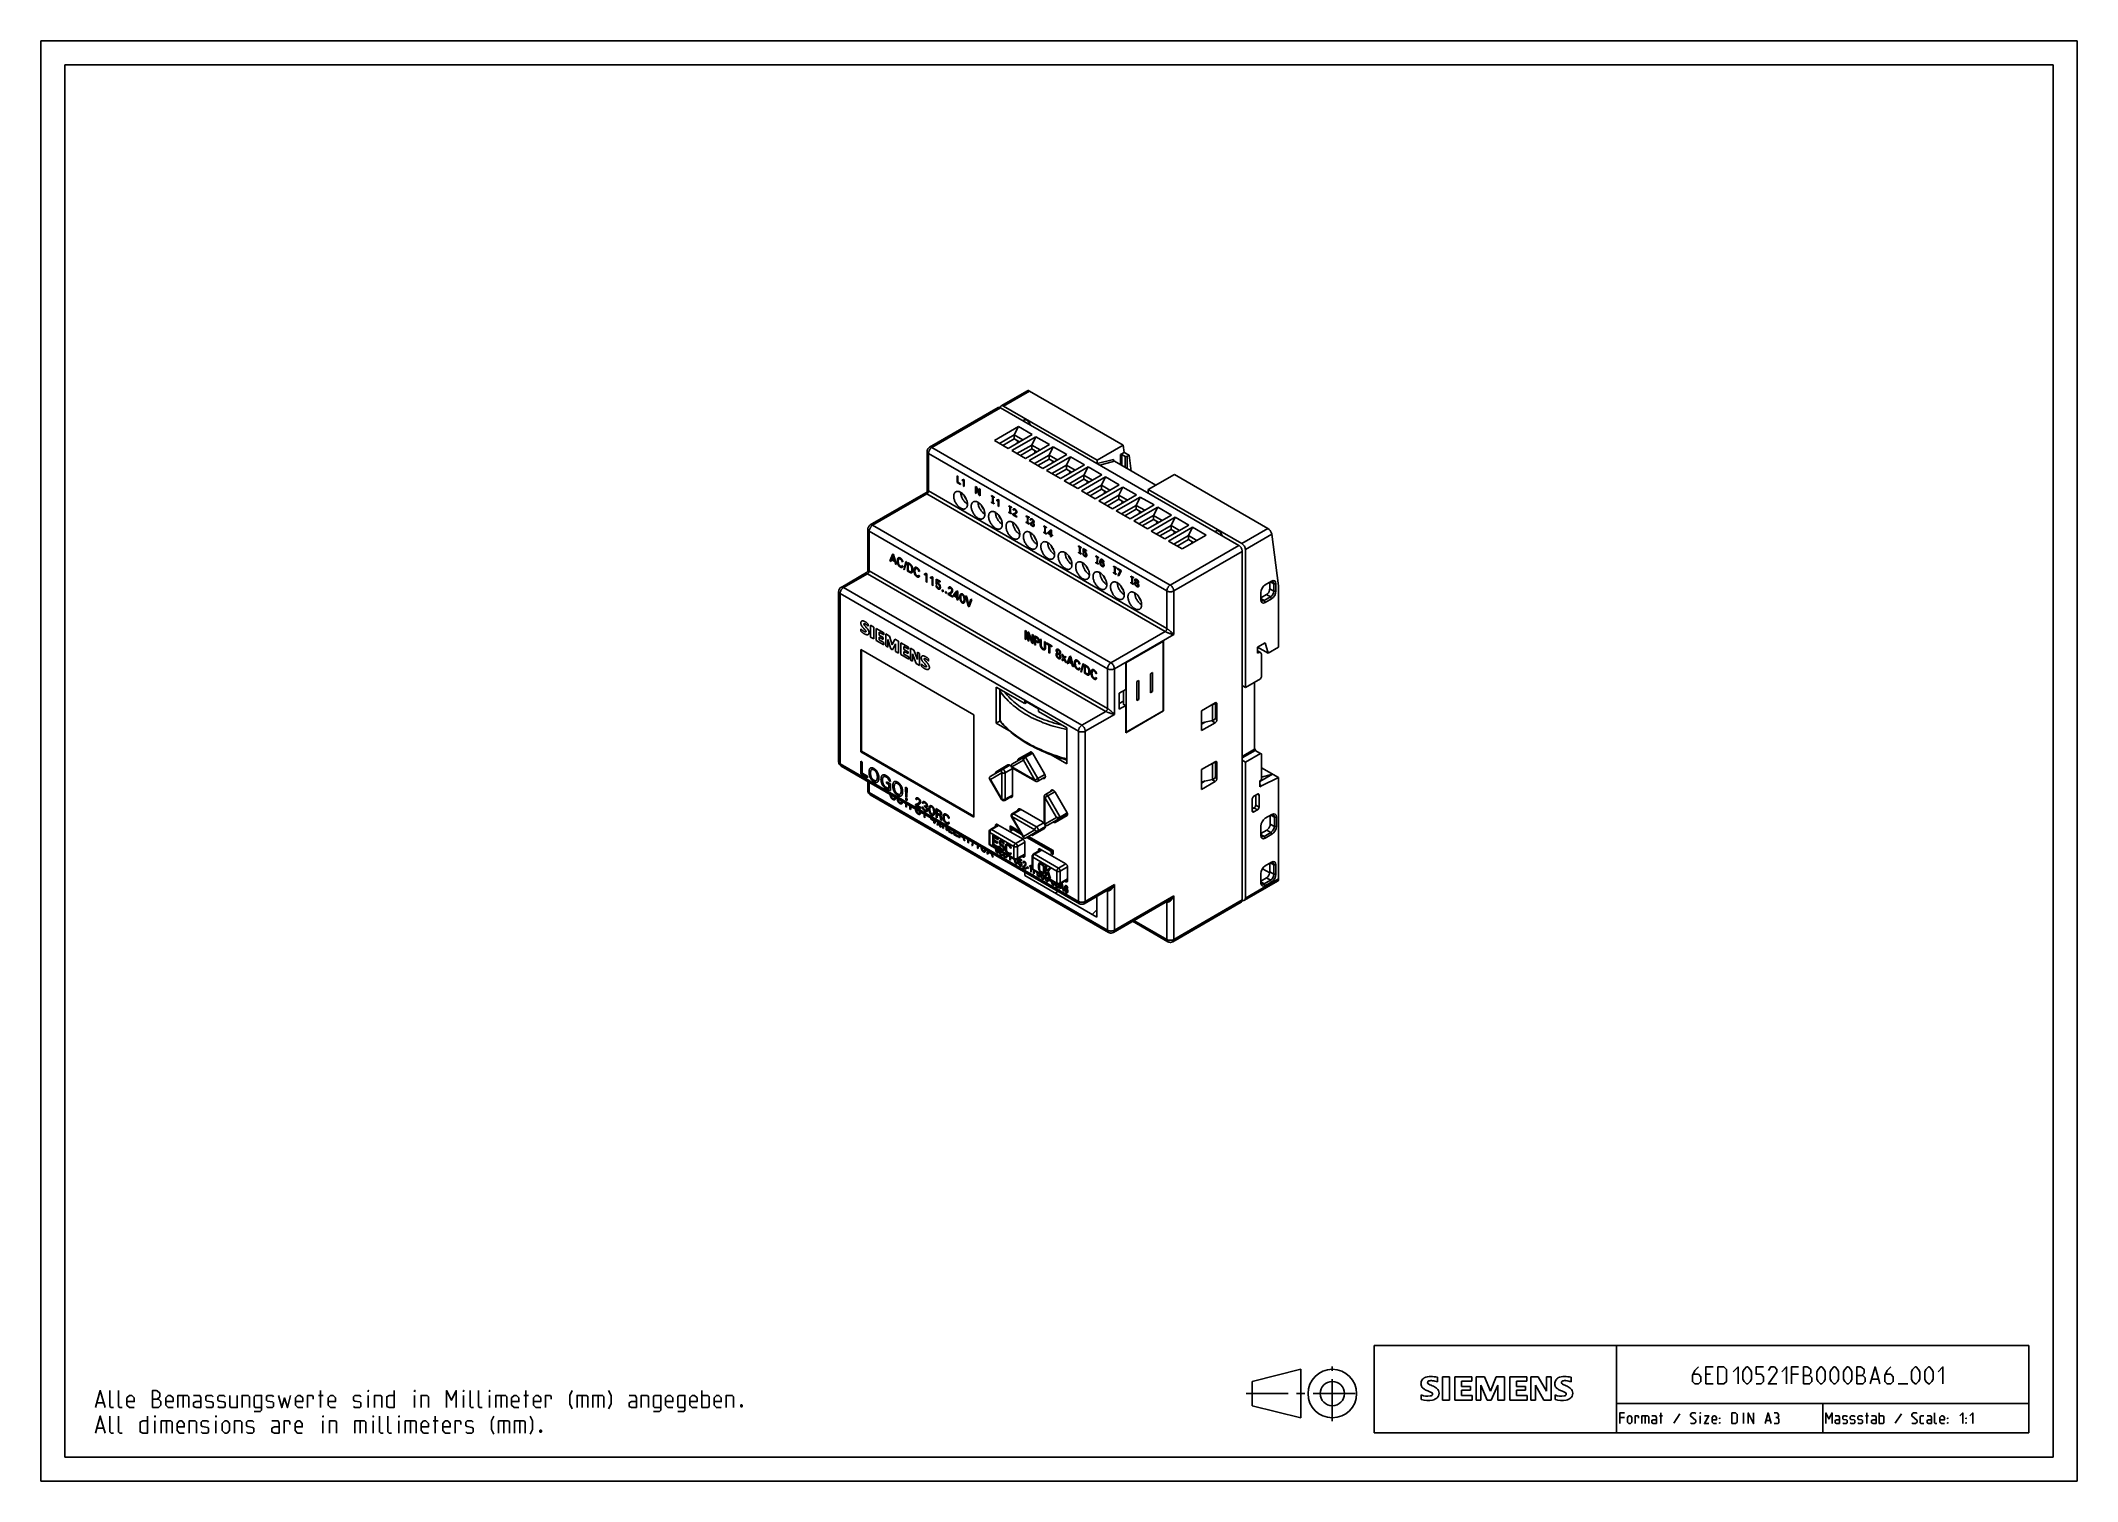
# Model space of a CAD drawing. Extents: x 0 to 420, y 0 to 297.
import ezdxf

# ---------------------------------------------------------------- set-up
doc = ezdxf.new("R2010")
doc.units = 0
doc.header["$LTSCALE"] = 23.1
doc.linetypes.add('CENTER', pattern=[0.6, 0.375, -0.075, 0.075, -0.075])
for name, color, linetype in [('40000_ISO', 7, 'CONTINUOUS'), ('90000_FRAME', 7, 'CONTINUOUS'), ('91000_TIP', 7, 'CONTINUOUS')]:
    doc.layers.add(name, color=color, linetype=linetype)

msp = doc.modelspace()

# ---------------------------------------------------------------- linework, layer by layer
at = {"layer": '40000_ISO', "color": 7, "linetype": 'CONTINUOUS'}
for p, q in [((198.08, 221.73), (203.48, 224.85)), ((198.58, 221.68), (203.95, 224.78)), ((203.48, 224.85), (203.56, 224.88)), ((203.56, 224.88), (203.74, 224.87)), ((203.74, 224.87), (203.95, 224.78)), ((223.26, 213.64), (203.95, 224.78)), ((183.3, 213.2), (197.45, 221.37)), ((197.95, 221.32), (183.8, 213.15)), ((197.45, 221.37), (197.5, 221.39)), ((197.5, 221.39), (197.55, 221.4)), ((197.55, 221.4), (197.61, 221.41)), ((197.61, 221.41), (197.68, 221.41)), ((197.68, 221.41), (197.74, 221.4)), ((197.74, 221.4), (197.81, 221.38)), ((197.81, 221.38), (197.88, 221.35)), ((197.89, 221.43), (197.88, 221.35)), ((197.88, 221.35), (197.95, 221.32)), ((197.93, 221.56), (197.89, 221.43)), ((198, 221.66), (197.93, 221.56)), ((247.09, 192.94), (197.95, 221.32)), ((198.08, 221.73), (198, 221.66)), ((198.19, 221.77), (198.08, 221.73)), ((198.31, 221.78), (198.19, 221.77)), ((198.45, 221.75), (198.31, 221.78)), ((198.58, 221.68), (198.45, 221.75)), ((198.58, 221.68), (217.89, 210.54)), ((202.86, 218.81), (202.57, 218.65)), ((202.86, 218.81), (203, 218.86)), ((203, 218.86), (203.23, 218.82)), ((203.23, 218.82), (203.48, 218.68)), ((203.48, 218.68), (203.71, 218.45)), ((203.71, 218.45), (203.9, 218.16)), ((201.62, 217.44), (196.67, 214.58)), ((196.67, 214.58), (199.5, 212.95)), ((197.73, 213.97), (200.78, 215.72)), ((200.78, 214.91), (198.44, 213.56)), ((199.5, 212.95), (204.45, 215.8)), ((205.22, 215.36), (200.27, 212.51)), ((200.78, 215.72), (201.62, 217.44)), ((200.78, 215.72), (200.78, 214.91)), ((200.78, 215.72), (202.54, 214.7)), ((201.84, 214.29), (200.78, 214.91)), ((201.38, 214.03), (201.51, 214.48)), ((204.45, 215.8), (201.62, 217.44)), ((203.9, 218.16), (204.02, 217.84)), ((204.02, 217.84), (204.03, 217.81)), ((204.37, 213.65), (205.22, 215.36)), ((208.04, 213.73), (205.22, 215.36)), ((182.81, 212.44), (182.8, 212.33)), ((182.81, 212.3), (182.8, 212.33)), ((182.8, 204.22), (182.8, 212.33)), ((182.83, 212.54), (182.81, 212.44)), ((182.82, 212.24), (182.81, 212.3)), ((182.84, 212.18), (182.82, 212.24)), ((182.85, 212.65), (182.83, 212.54)), ((182.87, 212.13), (182.84, 212.18)), ((182.89, 212.74), (182.85, 212.65)), ((182.91, 212.07), (182.87, 212.13)), ((182.94, 212.84), (182.89, 212.74)), ((182.97, 212.02), (182.91, 212.07)), ((183, 212.93), (182.94, 212.84)), ((183.03, 211.97), (182.97, 212.02)), ((183.06, 213.01), (183, 212.93)), ((183.1, 211.93), (183.03, 211.97)), ((183.14, 213.08), (183.06, 213.01)), ((183.11, 212.1), (183.1, 212.01)), ((183.1, 212.01), (183.1, 211.93)), ((183.1, 211.93), (183.1, 204.17)), ((232.24, 183.55), (183.1, 211.93)), ((183.13, 212.2), (183.11, 212.1)), ((183.16, 212.29), (183.13, 212.2)), ((183.22, 213.14), (183.14, 213.08)), ((183.19, 212.39), (183.16, 212.29)), ((183.23, 212.48), (183.19, 212.39)), ((183.3, 213.2), (183.22, 213.14)), ((183.28, 212.58), (183.23, 212.48)), ((183.33, 212.67), (183.28, 212.58)), ((183.3, 213.2), (183.33, 213.21)), ((183.33, 213.21), (183.39, 213.23)), ((183.39, 212.75), (183.33, 212.67)), ((183.39, 213.23), (183.45, 213.25)), ((183.45, 212.84), (183.39, 212.75)), ((183.45, 213.25), (183.52, 213.25)), ((183.52, 212.91), (183.45, 212.84)), ((183.52, 213.25), (183.59, 213.24)), ((183.59, 212.98), (183.52, 212.91)), ((183.59, 213.24), (183.66, 213.22)), ((183.66, 213.05), (183.59, 212.98)), ((183.66, 213.22), (183.73, 213.19)), ((183.73, 213.1), (183.66, 213.05)), ((183.73, 213.19), (183.8, 213.15)), ((183.8, 213.15), (183.73, 213.1)), ((232.95, 184.78), (183.8, 213.15)), ((200.27, 212.51), (203.09, 210.87)), ((201.33, 211.89), (204.37, 213.65)), ((204.37, 212.83), (202.03, 211.49)), ((203.09, 210.87), (208.04, 213.73)), ((208.81, 213.29), (203.86, 210.43)), ((203.86, 210.43), (206.69, 208.8)), ((204.37, 213.65), (204.37, 212.83)), ((204.37, 213.65), (206.14, 212.63)), ((205.43, 212.22), (204.37, 212.83)), ((204.92, 209.82), (207.96, 211.58)), ((204.97, 211.96), (205.1, 212.41)), ((207.96, 210.76), (205.63, 209.41)), ((206.69, 208.8), (211.64, 211.66)), ((212.4, 211.22), (207.45, 208.36)), ((207.96, 211.58), (208.81, 213.29)), ((207.96, 211.58), (207.96, 210.76)), ((207.96, 211.58), (209.73, 210.55)), ((209.02, 210.15), (207.96, 210.76)), ((208.56, 209.88), (208.69, 210.34)), ((211.64, 211.66), (208.81, 213.29)), ((211.55, 209.5), (212.4, 211.22)), ((215.23, 209.58), (212.4, 211.22)), ((217.89, 210.54), (223.26, 213.64)), ((221.21, 210.67), (217.89, 209.81)), ((217.89, 209.81), (217.89, 210.54)), ((221.42, 210.29), (218.39, 209.51)), ((221.21, 210.67), (221.23, 210.56)), ((221.23, 210.56), (221.27, 210.45)), ((221.27, 210.45), (221.34, 210.36)), ((221.34, 210.36), (221.42, 210.29)), ((221.42, 210.29), (229.98, 205.35)), ((222.7, 211.68), (223.45, 212.12)), ((222.7, 211.68), (222.79, 211.71)), ((222.7, 209.56), (222.7, 211.68)), ((222.79, 211.71), (222.89, 211.71)), ((222.89, 211.71), (222.98, 211.68)), ((222.98, 209.4), (222.98, 211.68)), ((222.98, 211.68), (223.65, 211.29)), ((223.26, 213.64), (223.45, 212.12)), ((223.45, 212.12), (224.48, 211.53)), ((223.65, 209.01), (223.65, 211.29)), ((223.65, 211.29), (224.07, 211.29)), ((224.48, 211.53), (224.07, 211.29)), ((224.07, 208.76), (224.07, 211.29)), ((224.48, 211.53), (224.9, 208.28)), ((188.97, 205.92), (188.97, 207.31)), ((188.97, 207.31), (189.14, 207.21)), ((189.71, 205.5), (188.97, 205.92)), ((189.14, 207.21), (189.14, 205.98)), ((189.14, 205.98), (189.71, 205.66)), ((190.02, 206.31), (190.02, 206.48)), ((190.03, 206.48), (190.02, 206.48)), ((190.02, 206.31), (190.03, 206.31)), ((190.04, 206.48), (190.03, 206.48)), ((190.03, 206.31), (190.05, 206.31)), ((190.06, 206.48), (190.04, 206.48)), ((190.05, 206.31), (190.06, 206.31)), ((190.07, 206.48), (190.06, 206.48)), ((190.06, 206.31), (190.08, 206.31)), ((190.08, 206.48), (190.07, 206.48)), ((190.1, 206.48), (190.08, 206.48)), ((190.08, 206.31), (190.09, 206.3)), ((190.09, 206.3), (190.1, 206.3)), ((190.11, 206.48), (190.1, 206.48)), ((190.1, 206.3), (190.11, 206.3)), ((190.12, 206.48), (190.11, 206.48)), ((190.11, 206.3), (190.12, 206.3)), ((190.13, 206.48), (190.12, 206.48)), ((190.12, 206.3), (190.13, 206.3)), ((190.15, 206.48), (190.13, 206.48)), ((190.13, 206.3), (190.14, 206.3)), ((190.14, 206.3), (190.15, 206.3)), ((190.16, 206.48), (190.15, 206.48)), ((190.15, 206.3), (190.17, 206.31)), ((190.17, 206.49), (190.16, 206.48)), ((190.18, 206.49), (190.17, 206.49)), ((190.17, 206.31), (190.18, 206.31)), ((190.19, 206.49), (190.18, 206.49)), ((190.18, 206.31), (190.19, 206.31)), ((190.21, 206.49), (190.19, 206.49)), ((190.19, 206.31), (190.2, 206.31)), ((190.2, 206.31), (190.21, 206.31)), ((190.22, 206.5), (190.21, 206.49)), ((190.21, 206.31), (190.22, 206.31)), ((190.23, 206.5), (190.22, 206.5)), ((190.22, 206.31), (190.23, 206.32)), ((190.22, 206.31), (190.22, 206.31)), ((190.24, 206.5), (190.23, 206.5)), ((190.23, 206.32), (190.24, 206.32)), ((190.25, 206.51), (190.24, 206.5)), ((190.24, 206.32), (190.25, 206.32)), ((190.26, 206.51), (190.25, 206.51)), ((190.25, 206.32), (190.26, 206.33)), ((190.25, 206.32), (190.25, 206.32)), ((190.27, 206.52), (190.26, 206.51)), ((190.26, 206.33), (190.27, 206.33)), ((190.28, 206.52), (190.27, 206.52)), ((190.27, 206.33), (190.28, 206.33)), ((190.3, 206.53), (190.28, 206.52)), ((190.28, 205.17), (190.28, 206.33)), ((190.31, 206.53), (190.3, 206.53)), ((190.31, 206.53), (190.44, 206.45)), ((190.44, 206.45), (190.44, 205.07)), ((207.45, 208.36), (210.28, 206.73)), ((208.51, 207.75), (211.55, 209.5)), ((211.55, 208.68), (209.22, 207.34)), ((210.28, 206.73), (215.23, 209.58)), ((215.99, 209.14), (211.04, 206.28)), ((211.04, 206.28), (213.87, 204.65)), ((211.55, 209.5), (211.55, 208.68)), ((211.55, 209.5), (213.32, 208.48)), ((212.61, 208.07), (211.55, 208.68)), ((212.1, 205.67), (215.14, 207.43)), ((212.16, 207.81), (212.28, 208.26)), ((215.14, 206.61), (212.81, 205.26)), ((213.87, 204.65), (218.82, 207.51)), ((219.58, 207.07), (214.63, 204.21)), ((215.14, 207.43), (215.99, 209.14)), ((215.14, 207.43), (215.14, 206.61)), ((215.14, 207.43), (216.91, 206.41)), ((216.2, 206), (215.14, 206.61)), ((215.75, 205.73), (215.88, 206.19)), ((218.82, 207.51), (215.99, 209.14)), ((218.74, 205.35), (219.58, 207.07)), ((222.41, 205.44), (219.58, 207.07)), ((233.79, 207.55), (228.42, 204.46)), ((233.79, 207.55), (253.1, 196.41)), ((171.07, 197.16), (182.56, 203.79)), ((171.57, 197.11), (182.74, 203.56)), ((182.55, 203.78), (182.53, 203.76)), ((182.53, 203.76), (182.53, 203.74)), ((182.53, 203.74), (182.54, 203.72)), ((182.54, 203.72), (182.55, 203.7)), ((182.55, 203.79), (182.55, 203.78)), ((182.57, 203.79), (182.55, 203.79)), ((182.55, 203.7), (182.57, 203.68)), ((182.61, 203.83), (182.57, 203.79)), ((182.57, 203.68), (182.6, 203.65)), ((182.6, 203.65), (182.63, 203.63)), ((182.66, 203.86), (182.61, 203.83)), ((182.63, 203.63), (182.66, 203.61)), ((182.7, 203.91), (182.66, 203.86)), ((182.66, 203.61), (182.7, 203.58)), ((182.73, 203.96), (182.7, 203.91)), ((182.7, 203.58), (182.74, 203.56)), ((182.76, 204.01), (182.73, 203.96)), ((182.79, 203.58), (182.74, 203.56)), ((231.89, 175.18), (182.74, 203.56)), ((182.78, 204.06), (182.76, 204.01)), ((182.79, 204.12), (182.78, 204.06)), ((182.8, 204.18), (182.79, 204.12)), ((182.83, 203.62), (182.79, 203.58)), ((182.8, 204.22), (182.81, 204.23)), ((182.8, 204.22), (182.8, 204.18)), ((182.81, 204.25), (182.83, 204.26)), ((182.81, 204.23), (182.81, 204.25)), ((182.83, 204.26), (182.85, 204.27)), ((182.87, 203.66), (182.83, 203.62)), ((182.85, 204.27), (182.88, 204.26)), ((182.91, 203.7), (182.87, 203.66)), ((182.88, 204.26), (182.91, 204.26)), ((182.91, 204.26), (182.94, 204.25)), ((182.95, 203.75), (182.91, 203.7)), ((182.94, 204.25), (182.98, 204.23)), ((182.98, 203.79), (182.95, 203.75)), ((182.98, 204.23), (183.01, 204.21)), ((183.01, 203.85), (182.98, 203.79)), ((183.01, 204.21), (183.06, 204.19)), ((183.04, 203.9), (183.01, 203.85)), ((183.06, 203.96), (183.04, 203.9)), ((183.06, 204.19), (183.1, 204.17)), ((183.07, 204.01), (183.06, 203.96)), ((183.09, 204.07), (183.07, 204.01)), ((183.1, 204.12), (183.09, 204.07)), ((183.1, 204.17), (183.1, 204.12)), ((232.24, 175.8), (183.1, 204.17)), ((188.3, 203.22), (188.32, 203.35)), ((188.3, 203.09), (188.3, 203.22)), ((188.3, 202.95), (188.3, 203.09)), ((188.32, 202.8), (188.3, 202.95)), ((188.32, 203.35), (188.34, 203.47)), ((188.34, 202.65), (188.32, 202.8)), ((188.34, 203.47), (188.38, 203.58)), ((188.38, 202.5), (188.34, 202.65)), ((188.38, 203.58), (188.42, 203.69)), ((188.42, 202.34), (188.38, 202.5)), ((188.42, 203.69), (188.47, 203.78)), ((188.47, 202.19), (188.42, 202.34)), ((188.47, 203.78), (188.54, 203.86)), ((188.54, 202.03), (188.47, 202.19)), ((188.54, 203.86), (188.61, 203.93)), ((188.61, 201.88), (188.54, 202.03)), ((188.61, 203.93), (188.69, 203.99)), ((188.69, 201.73), (188.61, 201.88)), ((188.69, 203.99), (188.71, 204)), ((188.77, 201.58), (188.69, 201.73)), ((188.71, 204), (188.77, 204.04)), ((188.77, 204.04), (188.87, 204.07)), ((188.87, 204.07), (188.97, 204.09)), ((188.97, 204.09), (189.07, 204.1)), ((189.07, 204.1), (189.18, 204.09)), ((189.18, 204.09), (189.3, 204.07)), ((189.3, 204.07), (189.41, 204.04)), ((189.41, 204.04), (189.53, 203.99)), ((189.53, 203.99), (189.65, 203.94)), ((189.65, 203.94), (189.77, 203.87)), ((189.71, 205.66), (189.71, 205.5)), ((189.71, 203.76), (189.71, 203.9)), ((189.71, 203.82), (189.78, 203.86)), ((189.73, 203.62), (189.71, 203.76)), ((189.75, 203.47), (189.73, 203.62)), ((189.79, 203.31), (189.75, 203.47)), ((189.77, 203.87), (189.89, 203.79)), ((189.83, 203.16), (189.79, 203.31)), ((189.89, 203), (189.83, 203.16)), ((189.89, 203.79), (190.01, 203.7)), ((189.89, 203.78), (189.89, 202.99)), ((189.95, 202.85), (189.89, 203)), ((190.02, 202.7), (189.95, 202.85)), ((190.01, 203.7), (190.12, 203.59)), ((190.1, 202.55), (190.02, 202.7)), ((190.19, 202.4), (190.1, 202.55)), ((190.12, 203.59), (190.24, 203.48)), ((190.28, 202.26), (190.19, 202.4)), ((190.24, 203.48), (190.35, 203.36)), ((190.44, 205.07), (190.28, 205.17)), ((190.38, 202.13), (190.28, 202.26)), ((190.35, 203.36), (190.45, 203.23)), ((190.49, 202), (190.38, 202.13)), ((190.58, 202.92), (190.42, 203.27)), ((190.45, 203.23), (190.55, 203.1)), ((190.6, 201.88), (190.49, 202)), ((190.55, 203.1), (190.64, 202.96)), ((190.85, 202.49), (190.58, 202.92)), ((190.71, 201.77), (190.6, 201.88)), ((190.64, 202.96), (190.73, 202.81)), ((190.83, 201.66), (190.71, 201.77)), ((190.73, 202.81), (190.81, 202.66)), ((190.81, 202.66), (190.88, 202.51)), ((190.94, 201.57), (190.83, 201.66)), ((190.93, 202.39), (190.85, 202.49)), ((190.88, 202.51), (190.94, 202.35)), ((190.94, 202.35), (191, 202.2)), ((191, 202.2), (191.04, 202.05)), ((191.04, 202.05), (191.08, 201.89)), ((191.08, 201.89), (191.1, 201.74)), ((191.1, 201.74), (191.12, 201.6)), ((191.97, 201.51), (192.01, 201.61)), ((192.01, 201.61), (192.07, 201.71)), ((192.07, 201.71), (192.13, 201.79)), ((192.13, 201.79), (192.2, 201.86)), ((192.2, 201.86), (192.28, 201.92)), ((192.28, 201.92), (192.3, 201.93)), ((192.3, 201.93), (192.37, 201.96)), ((192.37, 201.96), (192.46, 202)), ((192.46, 202), (192.56, 202.02)), ((192.56, 202.02), (192.66, 202.02)), ((192.66, 202.02), (192.77, 202.02)), ((192.76, 203.73), (192.76, 205.12)), ((192.76, 205.12), (192.98, 205)), ((192.93, 203.64), (192.76, 203.73)), ((192.77, 202.02), (192.89, 202)), ((192.89, 202), (193, 201.97)), ((192.93, 204.79), (192.93, 203.64)), ((193.51, 203.3), (192.93, 204.79)), ((192.98, 205), (193.56, 203.49)), ((193, 201.97), (193.12, 201.92)), ((193.12, 201.92), (193.24, 201.86)), ((193.24, 201.86), (193.36, 201.79)), ((193.31, 201.69), (193.3, 201.83)), ((193.32, 201.54), (193.31, 201.69)), ((193.36, 201.79), (193.48, 201.71)), ((193.48, 201.71), (193.6, 201.62)), ((193.73, 203.18), (193.51, 203.3)), ((193.56, 203.49), (193.56, 204.66)), ((193.56, 204.66), (193.73, 204.56)), ((193.6, 201.62), (193.72, 201.52)), ((193.73, 204.56), (193.73, 203.18)), ((196.07, 203.21), (196.07, 203.09)), ((196.63, 202.89), (196.07, 203.21)), ((196.63, 202.85), (196.07, 203.17)), ((196.63, 202.81), (196.07, 203.13)), ((196.07, 203.09), (196.63, 202.77)), ((196.07, 201.95), (196.07, 201.83)), ((196.63, 201.62), (196.07, 201.95)), ((196.07, 201.91), (196.63, 201.58)), ((196.63, 201.54), (196.07, 201.87)), ((196.07, 201.83), (196.63, 201.5)), ((196.3, 202.96), (196.3, 201.82)), ((196.33, 202.94), (196.33, 201.8)), ((196.37, 202.92), (196.37, 201.78)), ((196.4, 201.75), (196.4, 202.9)), ((196.63, 202.77), (196.63, 202.89)), ((196.63, 201.5), (196.63, 201.62)), ((197.18, 202.17), (197.18, 202.35)), ((197.2, 202.35), (197.18, 202.35)), ((197.18, 202.17), (197.2, 202.17)), ((197.21, 202.34), (197.2, 202.35)), ((197.2, 202.17), (197.21, 202.17)), ((197.22, 202.34), (197.21, 202.34)), ((197.21, 202.17), (197.23, 202.17)), ((197.24, 202.34), (197.22, 202.34)), ((197.23, 202.17), (197.24, 202.17)), ((197.25, 202.34), (197.24, 202.34)), ((197.24, 202.17), (197.26, 202.17)), ((197.26, 202.34), (197.25, 202.34)), ((197.27, 202.34), (197.26, 202.34)), ((197.26, 202.17), (197.27, 202.17)), ((197.29, 202.34), (197.27, 202.34)), ((197.27, 202.17), (197.28, 202.17)), ((197.28, 202.17), (197.29, 202.17)), ((197.3, 202.34), (197.29, 202.34)), ((197.29, 202.17), (197.3, 202.17)), ((197.31, 202.35), (197.3, 202.34)), ((197.3, 202.17), (197.31, 202.17)), ((197.32, 202.35), (197.31, 202.35)), ((197.31, 202.17), (197.32, 202.17)), ((197.34, 202.35), (197.32, 202.35)), ((197.32, 202.17), (197.33, 202.17)), ((197.33, 202.17), (197.34, 202.17)), ((197.35, 202.35), (197.34, 202.35)), ((197.34, 202.17), (197.35, 202.17)), ((197.36, 202.35), (197.35, 202.35)), ((197.35, 202.17), (197.36, 202.17)), ((197.37, 202.36), (197.36, 202.35)), ((197.36, 202.17), (197.37, 202.17)), ((197.38, 202.36), (197.37, 202.36)), ((197.37, 202.17), (197.38, 202.18)), ((197.39, 202.36), (197.38, 202.36)), ((197.38, 202.18), (197.39, 202.18)), ((197.41, 202.37), (197.39, 202.36)), ((197.39, 202.18), (197.4, 202.18)), ((197.4, 202.18), (197.41, 202.18)), ((197.4, 202.18), (197.4, 202.18)), ((197.42, 202.37), (197.41, 202.37)), ((197.41, 202.18), (197.42, 202.19)), ((197.43, 202.37), (197.42, 202.37)), ((197.42, 202.19), (197.43, 202.19)), ((197.44, 202.38), (197.43, 202.37)), ((197.43, 202.19), (197.44, 202.19)), ((197.45, 202.38), (197.44, 202.38)), ((197.44, 202.19), (197.45, 202.19)), ((197.46, 202.39), (197.45, 202.38)), ((197.45, 201.03), (197.45, 202.19)), ((197.47, 202.4), (197.46, 202.39)), ((197.47, 202.4), (197.61, 202.32)), ((197.61, 202.32), (197.61, 200.94)), ((214.63, 204.21), (217.46, 202.58)), ((215.7, 203.6), (218.74, 205.35)), ((218.74, 204.54), (216.4, 203.19)), ((217.46, 202.58), (222.41, 205.44)), ((223.18, 204.99), (218.23, 202.14)), ((218.23, 202.14), (221.06, 200.5)), ((218.74, 205.35), (218.74, 204.54)), ((218.74, 205.35), (220.5, 204.33)), ((219.8, 203.92), (218.74, 204.54)), ((219.29, 201.52), (222.33, 203.28)), ((219.34, 203.66), (219.47, 204.11)), ((222.33, 202.46), (219.99, 201.12)), ((221.06, 200.5), (226.01, 203.36)), ((226.77, 202.92), (221.82, 200.06)), ((222.33, 203.28), (223.18, 204.99)), ((222.33, 203.28), (222.33, 202.46)), ((222.33, 203.28), (224.1, 202.26)), ((223.39, 201.85), (222.33, 202.46)), ((222.93, 201.59), (223.06, 202.04)), ((226.01, 203.36), (223.18, 204.99)), ((225.92, 201.21), (226.77, 202.92)), ((229.6, 201.29), (226.77, 202.92)), ((228.42, 203.73), (228.42, 204.46)), ((228.42, 204.46), (247.73, 193.31)), ((188.87, 201.44), (188.77, 201.58)), ((188.97, 201.31), (188.87, 201.44)), ((189.07, 201.18), (188.97, 201.31)), ((189.18, 201.06), (189.07, 201.18)), ((189.3, 200.95), (189.18, 201.06)), ((189.41, 200.85), (189.3, 200.95)), ((189.53, 200.75), (189.41, 200.85)), ((189.65, 200.67), (189.53, 200.75)), ((189.77, 200.6), (189.65, 200.67)), ((189.89, 200.55), (189.77, 200.6)), ((190.01, 200.5), (189.89, 200.55)), ((190.12, 200.47), (190.01, 200.5)), ((190.24, 200.45), (190.12, 200.47)), ((190.35, 200.45), (190.24, 200.45)), ((190.45, 200.45), (190.35, 200.45)), ((190.55, 200.47), (190.45, 200.45)), ((190.64, 200.51), (190.55, 200.47)), ((190.71, 200.54), (190.64, 200.51)), ((190.73, 200.55), (190.71, 200.54)), ((190.81, 200.61), (190.73, 200.55)), ((190.88, 200.68), (190.81, 200.61)), ((190.94, 200.76), (190.88, 200.68)), ((191.06, 201.49), (190.94, 201.57)), ((191, 200.85), (190.94, 200.76)), ((191.04, 200.96), (191, 200.85)), ((191.08, 201.07), (191.04, 200.96)), ((191.12, 201.46), (191.06, 201.49)), ((191.1, 201.19), (191.08, 201.07)), ((191.12, 201.32), (191.1, 201.19)), ((191.12, 201.6), (191.12, 201.45)), ((191.12, 201.45), (191.12, 201.32)), ((191.89, 201.15), (191.91, 201.28)), ((191.89, 201.01), (191.89, 201.15)), ((191.89, 200.87), (191.89, 201.01)), ((191.91, 200.73), (191.89, 200.87)), ((191.91, 201.28), (191.93, 201.4)), ((191.93, 200.58), (191.91, 200.73)), ((191.93, 201.4), (191.97, 201.51)), ((191.97, 200.42), (191.93, 200.58)), ((192.01, 200.27), (191.97, 200.42)), ((192.07, 200.11), (192.01, 200.27)), ((192.13, 199.96), (192.07, 200.11)), ((192.2, 199.81), (192.13, 199.96)), ((192.28, 199.66), (192.2, 199.81)), ((192.37, 199.51), (192.28, 199.66)), ((192.46, 199.37), (192.37, 199.51)), ((192.56, 199.23), (192.46, 199.37)), ((192.66, 199.11), (192.56, 199.23)), ((192.77, 198.99), (192.66, 199.11)), ((192.89, 198.87), (192.77, 198.99)), ((193, 198.77), (192.89, 198.87)), ((193.12, 198.68), (193, 198.77)), ((193.24, 198.6), (193.12, 198.68)), ((193.36, 198.53), (193.24, 198.6)), ((193.35, 201.39), (193.32, 201.54)), ((193.38, 201.24), (193.35, 201.39)), ((193.48, 198.47), (193.36, 198.53)), ((193.43, 201.08), (193.38, 201.24)), ((193.48, 200.93), (193.43, 201.08)), ((193.54, 200.78), (193.48, 200.93)), ((193.6, 198.43), (193.48, 198.47)), ((193.62, 200.62), (193.54, 200.78)), ((193.72, 198.4), (193.6, 198.43)), ((193.69, 200.47), (193.62, 200.62)), ((193.78, 200.33), (193.69, 200.47)), ((193.72, 201.52), (193.83, 201.41)), ((193.83, 198.38), (193.72, 198.4)), ((193.87, 200.19), (193.78, 200.33)), ((193.83, 201.41), (193.94, 201.29)), ((193.94, 198.37), (193.83, 198.38)), ((193.97, 200.05), (193.87, 200.19)), ((193.94, 201.29), (194.04, 201.16)), ((194.04, 198.38), (193.94, 198.37)), ((194.08, 199.92), (193.97, 200.05)), ((194.17, 200.84), (194.01, 201.19)), ((194.04, 201.16), (194.14, 201.02)), ((194.14, 198.4), (194.04, 198.38)), ((194.19, 199.8), (194.08, 199.92)), ((194.14, 201.02), (194.24, 200.88)), ((194.24, 198.43), (194.14, 198.4)), ((194.44, 200.42), (194.17, 200.84)), ((194.3, 199.69), (194.19, 199.8)), ((194.24, 200.88), (194.32, 200.74)), ((194.3, 198.47), (194.24, 198.43)), ((194.42, 199.59), (194.3, 199.69)), ((194.32, 198.48), (194.3, 198.47)), ((194.32, 200.74), (194.4, 200.59)), ((194.4, 198.54), (194.32, 198.48)), ((194.4, 200.59), (194.47, 200.44)), ((194.47, 198.61), (194.4, 198.54)), ((194.54, 199.5), (194.42, 199.59)), ((194.52, 200.32), (194.44, 200.42)), ((194.47, 200.44), (194.54, 200.28)), ((194.54, 198.69), (194.47, 198.61)), ((194.54, 200.28), (194.59, 200.13)), ((194.66, 199.42), (194.54, 199.5)), ((194.59, 198.78), (194.54, 198.69)), ((194.59, 200.13), (194.63, 199.97)), ((194.63, 198.88), (194.59, 198.78)), ((194.63, 199.97), (194.67, 199.82)), ((194.67, 199), (194.63, 198.88)), ((194.72, 199.38), (194.66, 199.42)), ((194.67, 199.82), (194.7, 199.67)), ((194.7, 199.12), (194.67, 199)), ((194.7, 199.67), (194.71, 199.52)), ((194.71, 199.25), (194.7, 199.12)), ((194.71, 199.52), (194.72, 199.38)), ((194.72, 199.38), (194.71, 199.25)), ((195.48, 199.08), (195.5, 199.2)), ((195.48, 198.94), (195.48, 199.08)), ((195.48, 198.8), (195.48, 198.94)), ((195.5, 198.65), (195.48, 198.8)), ((195.5, 199.2), (195.52, 199.32)), ((195.52, 198.5), (195.5, 198.65)), ((195.52, 199.32), (195.56, 199.44)), ((195.56, 198.35), (195.52, 198.5)), ((195.56, 199.44), (195.6, 199.54)), ((195.6, 198.19), (195.56, 198.35)), ((195.6, 199.54), (195.66, 199.63)), ((195.66, 198.04), (195.6, 198.19)), ((195.66, 199.63), (195.72, 199.71)), ((195.72, 197.89), (195.66, 198.04)), ((195.72, 199.71), (195.79, 199.78)), ((195.79, 197.73), (195.72, 197.89)), ((195.79, 199.78), (195.87, 199.84)), ((195.87, 197.58), (195.79, 197.73)), ((195.87, 199.84), (195.89, 199.86)), ((195.96, 197.44), (195.87, 197.58)), ((195.89, 199.86), (195.96, 199.89)), ((195.96, 199.89), (196.05, 199.92)), ((196.05, 197.3), (195.96, 197.44)), ((196.05, 199.92), (196.15, 199.94)), ((196.15, 199.94), (196.26, 199.95)), ((196.26, 199.95), (196.37, 199.94)), ((196.37, 199.94), (196.48, 199.92)), ((196.48, 199.92), (196.6, 199.89)), ((196.6, 199.89), (196.71, 199.85)), ((196.71, 199.85), (196.83, 199.79)), ((196.83, 199.79), (196.95, 199.72)), ((196.9, 199.61), (196.89, 199.75)), ((196.91, 199.47), (196.9, 199.61)), ((196.94, 199.32), (196.91, 199.47)), ((196.97, 199.17), (196.94, 199.32)), ((196.95, 199.72), (197.07, 199.64)), ((197.02, 199.01), (196.97, 199.17)), ((197.07, 198.86), (197.02, 199.01)), ((197.07, 199.64), (197.19, 199.55)), ((197.14, 198.7), (197.07, 198.86)), ((197.21, 198.55), (197.14, 198.7)), ((197.19, 199.55), (197.31, 199.45)), ((197.29, 198.4), (197.21, 198.55)), ((197.37, 198.25), (197.29, 198.4)), ((197.31, 199.45), (197.42, 199.33)), ((197.47, 198.11), (197.37, 198.25)), ((197.42, 199.33), (197.53, 199.21)), ((197.61, 200.94), (197.45, 201.03)), ((197.57, 197.98), (197.47, 198.11)), ((197.53, 199.21), (197.64, 199.09)), ((197.67, 197.85), (197.57, 197.98)), ((197.76, 198.77), (197.61, 199.12)), ((197.64, 199.09), (197.73, 198.95)), ((197.78, 197.73), (197.67, 197.85)), ((197.73, 198.95), (197.83, 198.81)), ((198.03, 198.34), (197.76, 198.77)), ((197.89, 197.62), (197.78, 197.73)), ((197.83, 198.81), (197.91, 198.66)), ((198.01, 197.52), (197.89, 197.62)), ((197.91, 198.66), (197.99, 198.51)), ((197.99, 198.51), (198.07, 198.36)), ((198.13, 197.42), (198.01, 197.52)), ((198.11, 198.24), (198.03, 198.34)), ((198.07, 198.36), (198.13, 198.21)), ((198.13, 198.21), (198.18, 198.05)), ((198.25, 197.34), (198.13, 197.42)), ((198.18, 198.05), (198.23, 197.9)), ((198.23, 197.9), (198.26, 197.74)), ((198.26, 197.74), (198.29, 197.59)), ((198.29, 197.59), (198.3, 197.45)), ((198.3, 197.45), (198.31, 197.31)), ((199.15, 197.36), (199.2, 197.47)), ((199.2, 197.47), (199.25, 197.56)), ((199.25, 197.56), (199.31, 197.64)), ((199.31, 197.64), (199.39, 197.71)), ((199.39, 197.71), (199.46, 197.77)), ((199.46, 197.77), (199.49, 197.78)), ((199.49, 197.78), (199.55, 197.81)), ((199.55, 197.81), (199.64, 197.85)), ((199.64, 197.85), (199.74, 197.87)), ((199.66, 201.14), (199.66, 201.02)), ((200.22, 200.81), (199.66, 201.14)), ((200.22, 200.77), (199.66, 201.1)), ((200.22, 200.73), (199.66, 201.06)), ((199.66, 201.02), (200.22, 200.69)), ((199.66, 199.87), (199.66, 199.75)), ((200.22, 199.55), (199.66, 199.87)), ((199.66, 199.83), (200.22, 199.51)), ((200.22, 199.47), (199.66, 199.79)), ((199.66, 199.75), (200.22, 199.43)), ((199.74, 197.87), (199.85, 197.88)), ((199.85, 197.88), (199.96, 197.87)), ((199.89, 200.89), (199.89, 199.74)), ((199.92, 200.86), (199.92, 199.72)), ((199.96, 200.84), (199.96, 199.7)), ((199.96, 197.87), (200.07, 197.85)), ((199.99, 199.68), (199.99, 200.82)), ((200.07, 197.85), (200.19, 197.82)), ((200.19, 197.82), (200.31, 197.77)), ((200.22, 200.69), (200.22, 200.81)), ((200.22, 199.43), (200.22, 199.55)), ((200.31, 197.77), (200.43, 197.72)), ((200.43, 197.72), (200.55, 197.65)), ((200.53, 199.45), (200.49, 199.44)), ((200.49, 199.27), (200.49, 199.44)), ((201.32, 198.79), (200.49, 199.27)), ((200.49, 197.54), (200.49, 197.68)), ((200.51, 197.39), (200.49, 197.54)), ((200.56, 199.46), (200.53, 199.45)), ((200.55, 200.32), (200.54, 200.31)), ((200.54, 200.31), (200.54, 200.3)), ((200.54, 200.3), (200.54, 200.29)), ((200.54, 200.29), (200.54, 200.28)), ((200.54, 200.28), (200.54, 200.27)), ((200.54, 200.27), (200.54, 200.26)), ((200.54, 200.26), (200.54, 200.26)), ((200.7, 200.17), (200.54, 200.26)), ((200.56, 200.37), (200.55, 200.36)), ((200.55, 200.36), (200.55, 200.35)), ((200.55, 200.36), (200.55, 200.36)), ((200.55, 200.35), (200.55, 200.34)), ((200.55, 200.34), (200.55, 200.33)), ((200.55, 200.33), (200.55, 200.32)), ((200.55, 197.65), (200.67, 197.57)), ((200.57, 200.4), (200.56, 200.39)), ((200.56, 200.39), (200.56, 200.38)), ((200.56, 200.39), (200.56, 200.39)), ((200.56, 200.38), (200.56, 200.37)), ((200.6, 199.47), (200.56, 199.46)), ((200.58, 200.42), (200.57, 200.41)), ((200.57, 200.41), (200.57, 200.4)), ((200.57, 200.41), (200.57, 200.41)), ((200.59, 200.44), (200.58, 200.43)), ((200.58, 200.43), (200.58, 200.42)), ((200.58, 200.43), (200.58, 200.43)), ((200.59, 200.45), (200.59, 200.44)), ((200.6, 200.45), (200.59, 200.45)), ((200.59, 200.44), (200.59, 200.44)), ((200.6, 200.46), (200.6, 200.45)), ((200.61, 200.46), (200.6, 200.46)), ((200.63, 199.48), (200.6, 199.47)), ((200.61, 200.47), (200.61, 200.46)), ((200.62, 200.47), (200.61, 200.47)), ((200.63, 200.48), (200.62, 200.47)), ((200.62, 200.47), (200.62, 200.47)), ((200.63, 200.48), (200.63, 200.48)), ((200.64, 200.48), (200.63, 200.48)), ((200.66, 199.5), (200.63, 199.48)), ((200.65, 200.48), (200.64, 200.48)), ((200.65, 200.49), (200.65, 200.48)), ((200.66, 200.49), (200.65, 200.49)), ((200.66, 200.49), (200.66, 200.49)), ((200.67, 200.49), (200.66, 200.49)), ((200.7, 199.51), (200.66, 199.5)), ((200.68, 200.5), (200.67, 200.49)), ((200.67, 197.57), (200.78, 197.47)), ((200.69, 200.5), (200.68, 200.5)), ((200.71, 200.5), (200.69, 200.5)), ((200.69, 199.31), (200.72, 199.32)), ((200.69, 199.31), (201.32, 198.94)), ((200.7, 200.23), (200.71, 200.24)), ((200.7, 200.22), (200.7, 200.23)), ((200.7, 200.21), (200.7, 200.22)), ((200.7, 200.2), (200.7, 200.21)), ((200.7, 200.19), (200.7, 200.2)), ((200.7, 200.2), (200.7, 200.2)), ((200.7, 200.18), (200.7, 200.19)), ((200.7, 200.17), (200.7, 200.18)), ((200.73, 199.52), (200.7, 199.51)), ((200.73, 200.5), (200.71, 200.5)), ((200.71, 200.26), (200.72, 200.27)), ((200.71, 200.25), (200.71, 200.26)), ((200.71, 200.24), (200.71, 200.25)), ((200.71, 200.25), (200.71, 200.25)), ((200.72, 200.27), (200.73, 200.28)), ((200.72, 200.27), (200.72, 200.27)), ((200.72, 199.32), (200.75, 199.33)), ((200.74, 200.5), (200.73, 200.5)), ((200.73, 200.29), (200.74, 200.3)), ((200.73, 200.28), (200.73, 200.29)), ((200.73, 200.29), (200.73, 200.29)), ((200.76, 199.54), (200.73, 199.52)), ((200.76, 200.5), (200.74, 200.5)), ((200.74, 200.3), (200.74, 200.3)), ((200.74, 200.3), (200.75, 200.3)), ((200.75, 200.3), (200.75, 200.31)), ((200.75, 200.31), (200.76, 200.31)), ((200.75, 199.33), (200.78, 199.34)), ((200.77, 200.49), (200.76, 200.5)), ((200.76, 200.31), (200.77, 200.32)), ((200.76, 200.31), (200.76, 200.31)), ((200.79, 199.55), (200.76, 199.54)), ((200.79, 200.49), (200.77, 200.49)), ((200.77, 200.32), (200.78, 200.32)), ((200.78, 200.32), (200.78, 200.32)), ((200.78, 200.32), (200.79, 200.32)), ((200.78, 199.34), (200.84, 199.36)), ((200.78, 197.47), (200.9, 197.37)), ((200.8, 200.49), (200.79, 200.49)), ((200.79, 200.32), (200.8, 200.32)), ((200.82, 199.57), (200.79, 199.55)), ((200.82, 200.48), (200.8, 200.49)), ((200.8, 200.32), (200.8, 200.32)), ((200.8, 200.32), (200.81, 200.32)), ((200.81, 200.32), (200.82, 200.32)), ((200.84, 200.47), (200.82, 200.48)), ((200.82, 200.32), (200.83, 200.32)), ((200.85, 199.59), (200.82, 199.57)), ((200.83, 200.32), (200.83, 200.32)), ((200.83, 200.32), (200.84, 200.32)), ((200.86, 200.47), (200.84, 200.47)), ((200.84, 200.32), (200.85, 200.31)), ((200.84, 199.36), (200.87, 199.38)), ((200.85, 200.31), (200.86, 200.31)), ((200.88, 199.6), (200.85, 199.59)), ((200.88, 200.46), (200.86, 200.47)), ((200.86, 200.31), (200.87, 200.31)), ((200.87, 200.31), (200.87, 200.31)), ((200.87, 200.31), (200.88, 200.3)), ((200.87, 199.38), (200.91, 199.39)), ((200.9, 200.44), (200.88, 200.46)), ((200.88, 200.3), (200.89, 200.3)), ((200.9, 199.62), (200.88, 199.6)), ((200.89, 200.3), (200.9, 200.29)), ((200.92, 200.43), (200.9, 200.44)), ((200.9, 200.29), (200.91, 200.29)), ((200.92, 199.63), (200.9, 199.62)), ((200.91, 200.29), (200.92, 200.28)), ((200.91, 199.39), (200.94, 199.4)), ((200.94, 200.42), (200.92, 200.43)), ((200.92, 200.28), (200.93, 200.28)), ((200.94, 199.64), (200.92, 199.63)), ((200.93, 200.28), (200.94, 200.27)), ((200.96, 200.41), (200.94, 200.42)), ((200.94, 200.27), (200.95, 200.26)), ((200.96, 199.66), (200.94, 199.64)), ((200.94, 199.4), (200.97, 199.41)), ((200.95, 200.26), (200.96, 200.26)), ((200.98, 200.39), (200.96, 200.41)), ((200.96, 200.26), (200.97, 200.25)), ((200.98, 199.67), (200.96, 199.66)), ((200.97, 200.25), (200.98, 200.24)), ((200.97, 199.41), (201, 199.43)), ((201, 200.38), (200.98, 200.39)), ((200.98, 200.24), (200.99, 200.24)), ((201, 199.69), (200.98, 199.67)), ((200.99, 200.24), (201, 200.23)), ((201.02, 200.36), (201, 200.38)), ((201, 200.23), (201, 200.22)), ((201, 200.22), (201.01, 200.22)), ((201.02, 199.71), (201, 199.69)), ((201, 199.43), (201.03, 199.44)), ((201.01, 200.22), (201.02, 200.21)), ((201.04, 200.35), (201.02, 200.36)), ((201.02, 200.21), (201.03, 200.2)), ((201.04, 199.72), (201.02, 199.71)), ((201.03, 200.2), (201.03, 200.19)), ((201.03, 200.19), (201.04, 200.18)), ((201.03, 199.44), (201.05, 199.45)), ((201.06, 200.33), (201.04, 200.35)), ((201.04, 200.18), (201.05, 200.18)), ((201.05, 199.73), (201.04, 199.72)), ((201.05, 200.18), (201.06, 200.17)), ((201.06, 199.74), (201.05, 199.73)), ((201.05, 199.45), (201.07, 199.46)), ((201.07, 200.32), (201.06, 200.33)), ((201.06, 200.17), (201.06, 200.16)), ((201.06, 200.16), (201.07, 200.15)), ((201.07, 199.75), (201.06, 199.74)), ((201.09, 200.3), (201.07, 200.32)), ((201.07, 200.15), (201.08, 200.14)), ((201.08, 199.76), (201.07, 199.75)), ((201.07, 199.46), (201.08, 199.48)), ((201.08, 200.14), (201.08, 200.13)), ((201.08, 200.13), (201.09, 200.12)), ((201.09, 199.78), (201.08, 199.76)), ((201.08, 199.48), (201.1, 199.49)), ((201.11, 200.28), (201.09, 200.3)), ((201.09, 200.12), (201.09, 200.11)), ((201.09, 200.11), (201.1, 200.1)), ((201.1, 199.79), (201.09, 199.78)), ((201.1, 200.1), (201.1, 200.09)), ((201.1, 200.09), (201.11, 200.08)), ((201.11, 199.82), (201.1, 199.8)), ((201.1, 199.8), (201.1, 199.79)), ((201.1, 199.49), (201.12, 199.5)), ((201.12, 200.27), (201.11, 200.28)), ((201.11, 200.08), (201.11, 200.07)), ((201.11, 200.07), (201.12, 200.06)), ((201.12, 199.83), (201.11, 199.82)), ((201.14, 200.25), (201.12, 200.27)), ((201.12, 200.06), (201.12, 200.05)), ((201.12, 200.05), (201.12, 200.04)), ((201.12, 200.04), (201.13, 200.03)), ((201.13, 199.85), (201.12, 199.84)), ((201.12, 199.84), (201.12, 199.83)), ((201.12, 199.5), (201.14, 199.52)), ((201.13, 200.03), (201.13, 200.02)), ((201.13, 200.02), (201.13, 200.01)), ((201.13, 200.01), (201.13, 200)), ((201.13, 200), (201.14, 199.99)), ((201.14, 199.88), (201.13, 199.87)), ((201.13, 199.87), (201.13, 199.86)), ((201.13, 199.86), (201.13, 199.85)), ((201.15, 200.23), (201.14, 200.25)), ((201.14, 199.99), (201.14, 199.98)), ((201.14, 199.98), (201.14, 199.97)), ((201.14, 199.97), (201.14, 199.96)), ((201.14, 199.96), (201.14, 199.95)), ((201.14, 199.95), (201.14, 199.94)), ((201.14, 199.94), (201.14, 199.93)), ((201.14, 199.93), (201.14, 199.92)), ((201.14, 199.92), (201.14, 199.9)), ((201.14, 199.9), (201.14, 199.89)), ((201.14, 199.89), (201.14, 199.88)), ((201.14, 199.52), (201.15, 199.53)), ((201.17, 200.21), (201.15, 200.23)), ((201.15, 199.53), (201.17, 199.55)), ((201.18, 200.19), (201.17, 200.21)), ((201.17, 199.55), (201.19, 199.56)), ((201.19, 200.17), (201.18, 200.19)), ((201.21, 200.16), (201.19, 200.17)), ((201.19, 199.56), (201.2, 199.58)), ((201.2, 199.58), (201.22, 199.6)), ((201.22, 200.14), (201.21, 200.16)), ((201.23, 200.12), (201.22, 200.14)), ((201.22, 199.6), (201.23, 199.62)), ((201.24, 200.1), (201.23, 200.12)), ((201.23, 199.62), (201.24, 199.64)), ((201.25, 200.08), (201.24, 200.1)), ((201.24, 199.64), (201.25, 199.65)), ((201.25, 200.06), (201.25, 200.08)), ((201.26, 200.04), (201.25, 200.06)), ((201.25, 199.66), (201.26, 199.68)), ((201.25, 199.65), (201.25, 199.66)), ((201.27, 200.02), (201.26, 200.04)), ((201.26, 199.68), (201.27, 199.7)), ((201.27, 200), (201.27, 200.02)), ((201.28, 199.98), (201.27, 200)), ((201.27, 199.71), (201.28, 199.73)), ((201.27, 199.7), (201.27, 199.71)), ((201.28, 199.97), (201.28, 199.98)), ((201.29, 199.95), (201.28, 199.97)), ((201.28, 199.75), (201.29, 199.77)), ((201.28, 199.73), (201.28, 199.75)), ((201.29, 199.92), (201.29, 199.95)), ((201.29, 199.9), (201.29, 199.92)), ((201.3, 199.89), (201.29, 199.9)), ((201.29, 199.81), (201.3, 199.83)), ((201.29, 199.79), (201.29, 199.81)), ((201.29, 199.77), (201.29, 199.79)), ((201.3, 199.87), (201.3, 199.89)), ((201.3, 199.85), (201.3, 199.87)), ((201.3, 199.83), (201.3, 199.85)), ((201.32, 198.94), (201.32, 198.79)), ((203.25, 199.07), (203.25, 198.94)), ((203.82, 198.74), (203.25, 199.07)), ((203.82, 198.7), (203.25, 199.03)), ((203.82, 198.66), (203.25, 198.98)), ((203.25, 198.94), (203.82, 198.62)), ((203.25, 197.8), (203.25, 197.68)), ((203.82, 197.47), (203.25, 197.8)), ((203.25, 197.76), (203.82, 197.43)), ((203.82, 197.39), (203.25, 197.72)), ((203.25, 197.68), (203.82, 197.35)), ((203.48, 198.81), (203.48, 197.67)), ((203.52, 198.79), (203.52, 197.65)), ((203.55, 198.77), (203.55, 197.63)), ((203.59, 197.61), (203.59, 198.75)), ((203.82, 198.62), (203.82, 198.74)), ((203.82, 197.35), (203.82, 197.47)), ((204.03, 197.61), (204.03, 197.59)), ((204.03, 197.61), (204.19, 197.51)), ((204.03, 197.59), (204.03, 197.56)), ((204.03, 197.56), (204.04, 197.54)), ((204.04, 197.54), (204.04, 197.52)), ((204.04, 197.52), (204.05, 197.5)), ((204.05, 197.5), (204.06, 197.48)), ((204.07, 198.29), (204.06, 198.28)), ((204.06, 198.28), (204.06, 198.27)), ((204.06, 198.28), (204.06, 198.28)), ((204.06, 198.27), (204.06, 198.26)), ((204.06, 198.26), (204.06, 198.25)), ((204.06, 198.25), (204.06, 198.24)), ((204.22, 198.15), (204.06, 198.24)), ((204.06, 197.48), (204.06, 197.45)), ((204.06, 197.45), (204.07, 197.43)), ((204.08, 198.35), (204.07, 198.34)), ((204.07, 198.34), (204.07, 198.33)), ((204.07, 198.33), (204.07, 198.32)), ((204.07, 198.32), (204.07, 198.31)), ((204.07, 198.31), (204.07, 198.3)), ((204.07, 198.3), (204.07, 198.29)), ((204.07, 197.43), (204.08, 197.41)), ((204.08, 198.37), (204.08, 198.36)), ((204.09, 198.37), (204.08, 198.37)), ((204.08, 198.36), (204.08, 198.35)), ((204.08, 198.35), (204.08, 198.35)), ((204.08, 197.41), (204.08, 197.39)), ((204.09, 198.39), (204.09, 198.38)), ((204.1, 198.39), (204.09, 198.39)), ((204.09, 198.38), (204.09, 198.37)), ((204.11, 198.41), (204.1, 198.4)), ((204.1, 198.4), (204.1, 198.39)), ((204.1, 198.4), (204.1, 198.4)), ((204.12, 198.42), (204.11, 198.41)), ((204.11, 198.41), (204.11, 198.41)), ((204.13, 198.43), (204.12, 198.42)), ((204.12, 198.42), (204.12, 198.42)), ((204.14, 198.44), (204.13, 198.43)), ((204.13, 198.43), (204.13, 198.43)), ((204.14, 198.44), (204.14, 198.44)), ((204.15, 198.44), (204.14, 198.44)), ((204.15, 198.45), (204.15, 198.44)), ((204.16, 198.45), (204.15, 198.45)), ((204.16, 198.45), (204.16, 198.45)), ((204.17, 198.45), (204.16, 198.45)), ((204.18, 198.46), (204.17, 198.45)), ((204.18, 198.46), (204.18, 198.46)), ((204.19, 198.46), (204.18, 198.46)), ((204.2, 198.46), (204.19, 198.46)), ((204.2, 197.5), (204.19, 197.51)), ((204.21, 198.46), (204.2, 198.46)), ((204.2, 197.49), (204.2, 197.5)), ((204.2, 197.48), (204.2, 197.49)), ((204.2, 197.47), (204.2, 197.48)), ((204.21, 197.45), (204.2, 197.47)), ((204.21, 198.46), (204.21, 198.46)), ((204.22, 198.46), (204.21, 198.46)), ((204.21, 197.44), (204.21, 197.45)), ((204.21, 197.43), (204.21, 197.44)), ((204.22, 197.42), (204.21, 197.43)), ((204.23, 198.47), (204.22, 198.46)), ((204.22, 198.2), (204.23, 198.21)), ((204.22, 198.19), (204.22, 198.2)), ((204.22, 198.19), (204.22, 198.19)), ((204.22, 198.18), (204.22, 198.19)), ((204.22, 198.17), (204.22, 198.18)), ((204.22, 198.16), (204.22, 198.17)), ((204.22, 198.15), (204.22, 198.16)), ((204.22, 197.41), (204.22, 197.42)), ((204.22, 197.4), (204.22, 197.41)), ((204.24, 198.47), (204.23, 198.47)), ((204.23, 198.23), (204.24, 198.24)), ((204.23, 198.22), (204.23, 198.23)), ((204.23, 198.23), (204.23, 198.23)), ((204.23, 198.21), (204.23, 198.22)), ((204.25, 198.46), (204.24, 198.47)), ((204.24, 198.24), (204.25, 198.25)), ((204.24, 198.24), (204.24, 198.24)), ((204.26, 198.46), (204.25, 198.46)), ((204.25, 198.25), (204.25, 198.26)), ((204.25, 198.26), (204.26, 198.26)), ((204.27, 198.46), (204.26, 198.46)), ((204.26, 198.26), (204.26, 198.27)), ((204.26, 198.27), (204.27, 198.27)), ((204.26, 198.26), (204.26, 198.26)), ((204.29, 198.46), (204.27, 198.46)), ((204.27, 198.27), (204.28, 198.28)), ((204.27, 198.27), (204.27, 198.27)), ((204.28, 198.28), (204.29, 198.28)), ((204.31, 198.46), (204.29, 198.46)), ((204.29, 198.28), (204.29, 198.28)), ((204.29, 198.28), (204.3, 198.28)), ((204.3, 198.28), (204.31, 198.28)), ((204.32, 198.45), (204.31, 198.46)), ((204.31, 198.28), (204.31, 198.28)), ((204.31, 198.28), (204.32, 198.28)), ((204.34, 198.45), (204.32, 198.45)), ((204.32, 198.28), (204.33, 198.28)), ((204.33, 198.28), (204.34, 198.28)), ((204.35, 198.44), (204.34, 198.45)), ((204.34, 198.28), (204.35, 198.28)), ((204.37, 198.43), (204.35, 198.44)), ((204.35, 198.28), (204.36, 198.28)), ((204.36, 198.28), (204.37, 198.28)), ((204.39, 198.43), (204.37, 198.43)), ((204.37, 198.28), (204.38, 198.28)), ((204.37, 197.66), (204.37, 197.82)), ((204.37, 197.82), (204.42, 197.79)), ((204.43, 197.63), (204.37, 197.66)), ((204.38, 198.28), (204.38, 198.27)), ((204.38, 198.27), (204.39, 198.27)), ((204.41, 198.42), (204.39, 198.43)), ((204.39, 198.27), (204.4, 198.27)), ((204.4, 198.27), (204.41, 198.26)), ((204.42, 198.41), (204.41, 198.42)), ((204.41, 198.26), (204.43, 198.26)), ((204.44, 198.4), (204.42, 198.41)), ((204.43, 197.78), (204.42, 197.79)), ((204.43, 198.26), (204.44, 198.25)), ((204.44, 197.78), (204.43, 197.78)), ((204.43, 197.63), (204.45, 197.62)), ((204.46, 198.39), (204.44, 198.4)), ((204.44, 198.25), (204.45, 198.25)), ((204.45, 197.77), (204.44, 197.78)), ((204.45, 198.25), (204.46, 198.24)), ((204.46, 197.77), (204.45, 197.77)), ((204.45, 197.62), (204.46, 197.61)), ((204.48, 198.38), (204.46, 198.39)), ((204.46, 198.24), (204.47, 198.23)), ((204.47, 197.76), (204.46, 197.77)), ((204.46, 197.61), (204.47, 197.6)), ((204.47, 198.23), (204.48, 198.23)), ((204.48, 197.76), (204.47, 197.76)), ((204.47, 197.6), (204.48, 197.6)), ((204.49, 198.37), (204.48, 198.38)), ((204.48, 198.23), (204.49, 198.22)), ((204.49, 197.76), (204.48, 197.76)), ((204.48, 197.6), (204.49, 197.59)), ((204.51, 198.36), (204.49, 198.37)), ((204.49, 198.22), (204.5, 198.21)), ((204.5, 197.75), (204.49, 197.76)), ((204.49, 197.59), (204.51, 197.58)), ((204.5, 198.21), (204.51, 198.21)), ((204.51, 197.75), (204.5, 197.75)), ((204.53, 198.35), (204.51, 198.36)), ((204.51, 198.21), (204.52, 198.2)), ((204.52, 197.75), (204.51, 197.75)), ((204.51, 197.58), (204.52, 197.57)), ((204.52, 198.2), (204.53, 198.19)), ((204.53, 197.74), (204.52, 197.75)), ((204.52, 197.75), (204.52, 197.75)), ((204.52, 197.57), (204.53, 197.56)), ((204.54, 198.33), (204.53, 198.35)), ((204.53, 198.19), (204.54, 198.18)), ((204.54, 197.74), (204.53, 197.74)), ((204.53, 197.56), (204.54, 197.55)), ((204.56, 198.32), (204.54, 198.33)), ((204.54, 198.18), (204.55, 198.17)), ((204.55, 197.74), (204.54, 197.74)), ((204.54, 197.55), (204.55, 197.55)), ((204.55, 198.17), (204.56, 198.17)), ((204.56, 197.74), (204.55, 197.74)), ((204.55, 197.55), (204.56, 197.54)), ((204.58, 198.31), (204.56, 198.32)), ((204.56, 198.17), (204.57, 198.16)), ((204.57, 197.74), (204.56, 197.74)), ((204.56, 197.54), (204.57, 197.53)), ((204.57, 198.16), (204.58, 198.15)), ((204.58, 197.74), (204.57, 197.74)), ((204.57, 197.74), (204.57, 197.74)), ((204.57, 197.53), (204.58, 197.52)), ((204.59, 198.3), (204.58, 198.31)), ((204.58, 198.15), (204.58, 198.14)), ((204.58, 198.14), (204.59, 198.13)), ((204.59, 197.74), (204.58, 197.74)), ((204.58, 197.52), (204.59, 197.51)), ((204.61, 198.28), (204.59, 198.3)), ((204.59, 198.13), (204.6, 198.12)), ((204.6, 197.74), (204.59, 197.74)), ((204.59, 197.51), (204.6, 197.5)), ((204.6, 198.12), (204.61, 198.11)), ((204.61, 197.74), (204.6, 197.74)), ((204.6, 197.74), (204.6, 197.74)), ((204.6, 197.5), (204.61, 197.49)), ((204.62, 198.27), (204.61, 198.28)), ((204.61, 198.11), (204.62, 198.1)), ((204.62, 197.74), (204.61, 197.74)), ((204.61, 197.49), (204.62, 197.48)), ((204.64, 198.25), (204.62, 198.27)), ((204.62, 198.1), (204.62, 198.09)), ((204.62, 198.09), (204.63, 198.08)), ((204.63, 197.75), (204.62, 197.75)), ((204.62, 197.75), (204.62, 197.74)), ((204.62, 197.48), (204.62, 197.47)), ((204.62, 197.47), (204.63, 197.46)), ((204.63, 198.08), (204.63, 198.07)), ((204.63, 198.07), (204.64, 198.06)), ((204.64, 197.75), (204.63, 197.75)), ((204.63, 197.75), (204.63, 197.75)), ((204.63, 197.46), (204.64, 197.45)), ((204.65, 198.24), (204.64, 198.25)), ((204.64, 198.06), (204.65, 198.05)), ((204.65, 197.76), (204.64, 197.75)), ((204.64, 197.75), (204.64, 197.75)), ((204.64, 197.45), (204.64, 197.44)), ((204.64, 197.44), (204.65, 197.43)), ((204.67, 198.23), (204.65, 198.24)), ((204.65, 198.05), (204.65, 198.04)), ((204.65, 198.04), (204.65, 198.04)), ((204.65, 198.04), (204.66, 198.03)), ((204.66, 197.77), (204.65, 197.76)), ((204.65, 197.76), (204.65, 197.76)), ((204.65, 197.76), (204.65, 197.76)), ((204.65, 197.43), (204.66, 197.43)), ((204.66, 198.03), (204.66, 198.02)), ((204.66, 198.02), (204.67, 198.01)), ((204.67, 197.77), (204.66, 197.77)), ((204.66, 197.77), (204.66, 197.77)), ((204.67, 197.57), (204.66, 197.58)), ((204.66, 197.58), (204.67, 197.58)), ((204.66, 197.43), (204.66, 197.42)), ((204.66, 197.42), (204.67, 197.41)), ((204.68, 198.21), (204.67, 198.23)), ((204.67, 198.01), (204.67, 198)), ((204.67, 198), (204.67, 197.99)), ((204.67, 197.99), (204.68, 197.98)), ((204.68, 197.79), (204.67, 197.78)), ((204.67, 197.78), (204.67, 197.78)), ((204.67, 197.78), (204.67, 197.77)), ((204.67, 197.58), (204.68, 197.58)), ((204.67, 197.56), (204.67, 197.57)), ((204.68, 197.56), (204.67, 197.56)), ((204.67, 197.41), (204.67, 197.4)), ((204.69, 198.19), (204.68, 198.21)), ((204.68, 197.98), (204.68, 197.97)), ((204.68, 197.97), (204.68, 197.96)), ((204.68, 197.96), (204.69, 197.95)), ((204.69, 197.81), (204.68, 197.8)), ((204.68, 197.8), (204.68, 197.79)), ((204.68, 197.79), (204.68, 197.79)), ((204.68, 197.79), (204.68, 197.79)), ((204.68, 197.58), (204.69, 197.58)), ((204.69, 197.55), (204.68, 197.56)), ((204.71, 198.18), (204.69, 198.19)), ((204.69, 197.95), (204.69, 197.94)), ((204.69, 197.94), (204.69, 197.93)), ((204.69, 197.93), (204.69, 197.92)), ((204.69, 197.92), (204.69, 197.91)), ((204.69, 197.91), (204.69, 197.9)), ((204.69, 197.9), (204.69, 197.89)), ((204.69, 197.89), (204.7, 197.88)), ((204.7, 197.86), (204.69, 197.86)), ((204.69, 197.86), (204.69, 197.85)), ((204.69, 197.85), (204.69, 197.84)), ((204.69, 197.84), (204.69, 197.83)), ((204.69, 197.84), (204.69, 197.84)), ((204.69, 197.83), (204.69, 197.82)), ((204.69, 197.82), (204.69, 197.82)), ((204.69, 197.82), (204.69, 197.81)), ((204.69, 197.81), (204.69, 197.81)), ((204.69, 197.58), (204.7, 197.58)), ((204.69, 197.54), (204.69, 197.55)), ((204.7, 197.54), (204.69, 197.54)), ((204.7, 197.88), (204.7, 197.87)), ((204.7, 197.87), (204.7, 197.86)), ((204.7, 197.58), (204.71, 197.58)), ((204.71, 197.53), (204.7, 197.54)), ((204.72, 198.16), (204.71, 198.18)), ((204.71, 197.58), (204.72, 197.58)), ((204.72, 197.52), (204.71, 197.53)), ((204.73, 198.15), (204.72, 198.16)), ((204.72, 197.58), (204.73, 197.58)), ((204.72, 197.51), (204.72, 197.52)), ((204.73, 197.51), (204.72, 197.51)), ((204.74, 198.13), (204.73, 198.15)), ((204.73, 197.58), (204.74, 197.58)), ((204.74, 197.5), (204.73, 197.51)), ((204.75, 198.12), (204.74, 198.13)), ((204.74, 197.58), (204.75, 197.59)), ((204.74, 197.49), (204.74, 197.5)), ((204.75, 197.48), (204.74, 197.49)), ((204.76, 198.1), (204.75, 198.12)), ((204.75, 197.59), (204.76, 197.59)), ((204.76, 197.47), (204.75, 197.48)), ((204.77, 198.09), (204.76, 198.1)), ((204.76, 197.59), (204.77, 197.6)), ((204.76, 197.59), (204.76, 197.59)), ((204.76, 197.46), (204.76, 197.47)), ((204.77, 197.46), (204.76, 197.46)), ((204.78, 198.08), (204.77, 198.09)), ((204.77, 197.6), (204.78, 197.61)), ((204.78, 197.45), (204.77, 197.46)), ((204.78, 198.06), (204.78, 198.08)), ((204.79, 198.05), (204.78, 198.06)), ((204.78, 197.61), (204.79, 197.61)), ((204.78, 197.44), (204.78, 197.45)), ((204.79, 197.43), (204.78, 197.44)), ((204.8, 198.03), (204.79, 198.05)), ((204.79, 197.61), (204.8, 197.62)), ((204.79, 197.42), (204.79, 197.43)), ((204.8, 197.41), (204.79, 197.42)), ((204.81, 198.01), (204.8, 198.03)), ((204.8, 197.62), (204.81, 197.63)), ((204.8, 197.4), (204.8, 197.41)), ((204.81, 197.39), (204.8, 197.4)), ((204.81, 198), (204.81, 198.01)), ((204.82, 197.98), (204.81, 198)), ((204.81, 197.64), (204.82, 197.64)), ((204.81, 197.63), (204.81, 197.64)), ((204.83, 197.96), (204.82, 197.98)), ((204.82, 197.64), (204.83, 197.65)), ((204.83, 197.95), (204.83, 197.96)), ((204.84, 197.93), (204.83, 197.95)), ((204.83, 197.66), (204.84, 197.67)), ((204.83, 197.65), (204.83, 197.66)), ((204.84, 197.91), (204.84, 197.93)), ((204.85, 197.9), (204.84, 197.91)), ((204.84, 197.7), (204.85, 197.71)), ((204.84, 197.69), (204.84, 197.7)), ((204.84, 197.67), (204.84, 197.69)), ((204.85, 197.88), (204.85, 197.9)), ((204.85, 197.87), (204.85, 197.88)), ((204.85, 197.85), (204.85, 197.87)), ((204.85, 197.84), (204.85, 197.85)), ((204.85, 197.82), (204.85, 197.84)), ((204.86, 197.81), (204.85, 197.82)), ((204.85, 197.76), (204.86, 197.78)), ((204.85, 197.75), (204.85, 197.76)), ((204.85, 197.74), (204.85, 197.75)), ((204.85, 197.72), (204.85, 197.74)), ((204.85, 197.71), (204.85, 197.72)), ((204.86, 197.79), (204.86, 197.81)), ((204.86, 197.78), (204.86, 197.79)), ((221.82, 200.06), (224.65, 198.43)), ((222.88, 199.45), (225.92, 201.21)), ((225.92, 200.39), (223.59, 199.04)), ((224.65, 198.43), (229.6, 201.29)), ((230.36, 200.85), (225.41, 197.99)), ((225.41, 197.99), (228.24, 196.36)), ((225.92, 201.21), (225.92, 200.39)), ((225.92, 201.21), (227.69, 200.19)), ((226.98, 199.78), (225.92, 200.39)), ((226.47, 197.38), (229.51, 199.13)), ((226.52, 199.51), (226.65, 199.97)), ((229.51, 198.32), (227.18, 196.97)), ((228.24, 196.36), (233.19, 199.21)), ((233.95, 198.77), (229, 195.91)), ((229.51, 199.13), (230.36, 200.85)), ((229.51, 199.13), (229.51, 198.32)), ((229.51, 199.13), (231.28, 198.11)), ((230.57, 197.7), (229.51, 198.32)), ((230.12, 197.44), (230.24, 197.89)), ((233.19, 199.21), (230.36, 200.85)), ((233.1, 197.06), (233.95, 198.77)), ((236.78, 197.14), (233.95, 198.77)), ((170.57, 196.29), (170.58, 196.39)), ((170.57, 196.26), (170.57, 196.29)), ((170.57, 187.77), (170.57, 196.29)), ((170.58, 196.2), (170.57, 196.26)), ((170.58, 196.39), (170.59, 196.49)), ((170.61, 196.14), (170.58, 196.2)), ((170.59, 196.49), (170.62, 196.59)), ((170.64, 196.08), (170.61, 196.14)), ((170.62, 196.59), (170.66, 196.69)), ((170.68, 196.03), (170.64, 196.08)), ((170.66, 196.69), (170.7, 196.79)), ((170.73, 195.98), (170.68, 196.03)), ((170.7, 196.79), (170.76, 196.88)), ((170.79, 195.93), (170.73, 195.98)), ((170.76, 196.88), (170.83, 196.96)), ((170.86, 195.88), (170.79, 195.93)), ((170.83, 196.96), (170.9, 197.03)), ((170.87, 195.97), (170.86, 195.88)), ((170.86, 187.72), (170.86, 195.88)), ((220.01, 167.51), (170.86, 195.88)), ((170.88, 196.06), (170.87, 195.97)), ((170.9, 196.15), (170.88, 196.06)), ((170.9, 197.03), (170.99, 197.1)), ((170.93, 196.25), (170.9, 196.15)), ((170.96, 196.34), (170.93, 196.25)), ((171, 196.44), (170.96, 196.34)), ((170.99, 197.1), (171.07, 197.16)), ((171.05, 196.53), (171, 196.44)), ((171.1, 196.62), (171.05, 196.53)), ((171.07, 197.16), (171.1, 197.17)), ((171.1, 197.17), (171.16, 197.19)), ((171.16, 196.71), (171.1, 196.62)), ((171.16, 197.19), (171.22, 197.2)), ((171.22, 196.79), (171.16, 196.71)), ((171.22, 197.2), (171.28, 197.2)), ((171.28, 196.87), (171.22, 196.79)), ((171.28, 197.2), (171.35, 197.19)), ((171.35, 196.94), (171.28, 196.87)), ((171.35, 197.19), (171.43, 197.17)), ((171.43, 197), (171.35, 196.94)), ((171.43, 197.17), (171.5, 197.14)), ((171.5, 197.06), (171.43, 197)), ((171.5, 197.14), (171.57, 197.11)), ((171.57, 197.11), (171.5, 197.06)), ((220.72, 168.73), (171.57, 197.11)), ((196.15, 197.16), (196.05, 197.3)), ((196.26, 197.03), (196.15, 197.16)), ((196.37, 196.91), (196.26, 197.03)), ((196.48, 196.8), (196.37, 196.91)), ((196.6, 196.7), (196.48, 196.8)), ((196.71, 196.61), (196.6, 196.7)), ((196.83, 196.53), (196.71, 196.61)), ((196.95, 196.46), (196.83, 196.53)), ((197.07, 196.4), (196.95, 196.46)), ((197.19, 196.35), (197.07, 196.4)), ((197.31, 196.32), (197.19, 196.35)), ((197.42, 196.3), (197.31, 196.32)), ((197.53, 196.3), (197.42, 196.3)), ((197.64, 196.3), (197.53, 196.3)), ((197.73, 196.32), (197.64, 196.3)), ((197.83, 196.36), (197.73, 196.32)), ((197.89, 196.39), (197.83, 196.36)), ((197.91, 196.4), (197.89, 196.39)), ((197.99, 196.46), (197.91, 196.4)), ((198.07, 196.53), (197.99, 196.46)), ((198.13, 196.61), (198.07, 196.53)), ((198.18, 196.71), (198.13, 196.61)), ((198.23, 196.81), (198.18, 196.71)), ((198.26, 196.92), (198.23, 196.81)), ((198.31, 197.31), (198.25, 197.34)), ((198.29, 197.04), (198.26, 196.92)), ((198.3, 197.17), (198.29, 197.04)), ((198.31, 197.31), (198.3, 197.17)), ((199.07, 196.87), (199.08, 197)), ((199.08, 196.72), (199.07, 196.87)), ((199.08, 197), (199.09, 197.13)), ((199.09, 196.58), (199.08, 196.72)), ((199.09, 197.13), (199.12, 197.25)), ((199.12, 196.43), (199.09, 196.58)), ((199.12, 197.25), (199.15, 197.36)), ((199.15, 196.28), (199.12, 196.43)), ((199.2, 196.12), (199.15, 196.28)), ((199.25, 195.97), (199.2, 196.12)), ((199.31, 195.81), (199.25, 195.97)), ((199.39, 195.66), (199.31, 195.81)), ((199.46, 195.51), (199.39, 195.66)), ((199.55, 195.36), (199.46, 195.51)), ((199.64, 195.22), (199.55, 195.36)), ((199.74, 195.09), (199.64, 195.22)), ((199.85, 194.96), (199.74, 195.09)), ((199.96, 194.84), (199.85, 194.96)), ((200.07, 194.73), (199.96, 194.84)), ((200.19, 194.63), (200.07, 194.73)), ((200.31, 194.53), (200.19, 194.63)), ((200.43, 194.45), (200.31, 194.53)), ((200.55, 194.38), (200.43, 194.45)), ((200.53, 197.24), (200.51, 197.39)), ((200.57, 197.09), (200.53, 197.24)), ((200.67, 194.33), (200.55, 194.38)), ((200.61, 196.94), (200.57, 197.09)), ((200.67, 196.78), (200.61, 196.94)), ((200.73, 196.63), (200.67, 196.78)), ((200.78, 194.28), (200.67, 194.33)), ((200.8, 196.48), (200.73, 196.63)), ((200.9, 194.25), (200.78, 194.28)), ((200.88, 196.33), (200.8, 196.48)), ((200.97, 196.18), (200.88, 196.33)), ((200.9, 197.37), (201.01, 197.26)), ((201.01, 194.23), (200.9, 194.25)), ((201.06, 196.04), (200.97, 196.18)), ((201.01, 197.26), (201.12, 197.14)), ((201.12, 194.22), (201.01, 194.23)), ((201.16, 195.9), (201.06, 196.04)), ((201.12, 197.14), (201.23, 197.01)), ((201.23, 194.23), (201.12, 194.22)), ((201.26, 195.78), (201.16, 195.9)), ((201.35, 196.7), (201.2, 197.05)), ((201.23, 197.01), (201.33, 196.88)), ((201.33, 194.25), (201.23, 194.23)), ((201.37, 195.66), (201.26, 195.78)), ((201.33, 196.88), (201.42, 196.74)), ((201.42, 194.28), (201.33, 194.25)), ((201.62, 196.27), (201.35, 196.7)), ((201.49, 195.54), (201.37, 195.66)), ((201.42, 196.74), (201.51, 196.59)), ((201.49, 194.32), (201.42, 194.28)), ((201.6, 195.44), (201.49, 195.54)), ((201.51, 194.33), (201.49, 194.32)), ((201.51, 196.59), (201.59, 196.44)), ((201.59, 194.39), (201.51, 194.33)), ((201.59, 196.44), (201.66, 196.29)), ((201.66, 194.46), (201.59, 194.39)), ((201.72, 195.35), (201.6, 195.44)), ((201.71, 196.17), (201.62, 196.27)), ((201.66, 196.29), (201.72, 196.13)), ((201.72, 194.54), (201.66, 194.46)), ((201.72, 196.13), (201.77, 195.98)), ((201.84, 195.27), (201.72, 195.35)), ((201.77, 194.63), (201.72, 194.54)), ((201.77, 195.98), (201.82, 195.82)), ((201.82, 194.74), (201.77, 194.63)), ((201.82, 195.82), (201.85, 195.67)), ((201.85, 194.85), (201.82, 194.74)), ((201.9, 195.23), (201.84, 195.27)), ((201.85, 195.67), (201.88, 195.52)), ((201.88, 194.97), (201.85, 194.85)), ((201.88, 195.52), (201.89, 195.37)), ((201.89, 195.1), (201.88, 194.97)), ((201.89, 195.37), (201.9, 195.23)), ((201.9, 195.23), (201.89, 195.1)), ((202.66, 194.79), (202.67, 194.93)), ((202.67, 194.65), (202.66, 194.79)), ((202.67, 194.93), (202.68, 195.06)), ((202.68, 194.5), (202.67, 194.65)), ((202.68, 195.06), (202.71, 195.18)), ((202.71, 194.35), (202.68, 194.5)), ((202.71, 195.18), (202.74, 195.29)), ((202.74, 194.2), (202.71, 194.35)), ((202.74, 195.29), (202.79, 195.39)), ((202.79, 194.05), (202.74, 194.2)), ((202.79, 195.39), (202.84, 195.48)), ((202.84, 193.89), (202.79, 194.05)), ((202.84, 195.48), (202.91, 195.57)), ((202.91, 193.74), (202.84, 193.89)), ((202.91, 195.57), (202.98, 195.64)), ((202.98, 193.58), (202.91, 193.74)), ((202.98, 195.64), (203.06, 195.69)), ((203.06, 193.44), (202.98, 193.58)), ((203.06, 195.69), (203.08, 195.71)), ((203.14, 193.29), (203.06, 193.44)), ((203.08, 195.71), (203.14, 195.74)), ((203.14, 195.74), (203.24, 195.77)), ((203.24, 193.15), (203.14, 193.29)), ((203.24, 195.77), (203.34, 195.79)), ((203.34, 195.79), (203.44, 195.8)), ((203.44, 195.8), (203.55, 195.8)), ((203.55, 195.8), (203.66, 195.78)), ((203.66, 195.78), (203.78, 195.74)), ((203.78, 195.74), (203.9, 195.7)), ((203.9, 195.7), (204.02, 195.64)), ((204.02, 195.64), (204.14, 195.57)), ((204.08, 197.39), (204.09, 197.37)), ((204.08, 195.47), (204.08, 195.61)), ((204.1, 195.32), (204.08, 195.47)), ((204.09, 197.37), (204.1, 197.35)), ((204.1, 197.35), (204.11, 197.33)), ((204.12, 195.17), (204.1, 195.32)), ((204.11, 197.33), (204.12, 197.31)), ((204.12, 197.31), (204.13, 197.29)), ((204.16, 195.02), (204.12, 195.17)), ((204.13, 197.29), (204.15, 197.27)), ((204.14, 195.57), (204.26, 195.49)), ((204.15, 197.27), (204.16, 197.25)), ((204.16, 197.25), (204.17, 197.23)), ((204.2, 194.86), (204.16, 195.02)), ((204.17, 197.23), (204.18, 197.21)), ((204.18, 197.21), (204.2, 197.19)), ((204.2, 197.19), (204.21, 197.17)), ((204.26, 194.71), (204.2, 194.86)), ((204.21, 197.17), (204.22, 197.15)), ((204.23, 197.39), (204.22, 197.4)), ((204.22, 197.15), (204.24, 197.13)), ((204.23, 197.38), (204.23, 197.39)), ((204.24, 197.37), (204.23, 197.38)), ((204.24, 197.36), (204.24, 197.37)), ((204.25, 197.35), (204.24, 197.36)), ((204.24, 197.13), (204.25, 197.12)), ((204.25, 197.34), (204.25, 197.35)), ((204.26, 197.33), (204.25, 197.34)), ((204.25, 197.12), (204.27, 197.1)), ((204.26, 197.32), (204.26, 197.33)), ((204.27, 197.31), (204.26, 197.32)), ((204.26, 195.49), (204.38, 195.4)), ((204.32, 194.55), (204.26, 194.71)), ((204.27, 197.3), (204.27, 197.31)), ((204.28, 197.29), (204.27, 197.3)), ((204.27, 197.1), (204.28, 197.08)), ((204.29, 197.28), (204.28, 197.29)), ((204.28, 197.08), (204.3, 197.07)), ((204.29, 197.27), (204.29, 197.28)), ((204.3, 197.26), (204.29, 197.27)), ((204.3, 197.25), (204.3, 197.26)), ((204.31, 197.24), (204.3, 197.25)), ((204.3, 197.07), (204.32, 197.05)), ((204.32, 197.23), (204.31, 197.24)), ((204.33, 197.22), (204.32, 197.23)), ((204.32, 197.23), (204.32, 197.23)), ((204.32, 197.05), (204.33, 197.04)), ((204.39, 194.4), (204.32, 194.55)), ((204.34, 197.21), (204.33, 197.22)), ((204.33, 197.04), (204.35, 197.03)), ((204.34, 197.2), (204.34, 197.21)), ((204.35, 197.19), (204.34, 197.2)), ((204.36, 197.19), (204.35, 197.19)), ((204.35, 197.03), (204.37, 197.01)), ((204.36, 197.18), (204.36, 197.19)), ((204.37, 197.17), (204.36, 197.18)), ((204.38, 197.17), (204.37, 197.17)), ((204.37, 197.01), (204.38, 197)), ((204.39, 197.16), (204.38, 197.17)), ((204.38, 197), (204.4, 196.99)), ((204.38, 195.4), (204.49, 195.3)), ((204.39, 197.15), (204.39, 197.16)), ((204.4, 197.15), (204.39, 197.15)), ((204.47, 194.25), (204.39, 194.4)), ((204.41, 197.14), (204.4, 197.15)), ((204.4, 196.99), (204.42, 196.97)), ((204.42, 197.13), (204.41, 197.14)), ((204.43, 197.12), (204.42, 197.13)), ((204.42, 197.13), (204.42, 197.13)), ((204.42, 196.97), (204.44, 196.96)), ((204.44, 197.12), (204.43, 197.12)), ((204.45, 197.11), (204.44, 197.12)), ((204.44, 196.96), (204.45, 196.95)), ((204.46, 197.11), (204.45, 197.11)), ((204.45, 196.95), (204.47, 196.94)), ((204.47, 197.1), (204.46, 197.11)), ((204.48, 197.1), (204.47, 197.1)), ((204.47, 196.94), (204.49, 196.93)), ((204.56, 194.11), (204.47, 194.25)), ((204.49, 197.09), (204.48, 197.1)), ((204.5, 197.09), (204.49, 197.09)), ((204.49, 196.93), (204.51, 196.92)), ((204.49, 195.3), (204.61, 195.19)), ((204.51, 197.08), (204.5, 197.09)), ((204.52, 197.08), (204.51, 197.08)), ((204.51, 196.92), (204.53, 196.91)), ((204.53, 197.07), (204.52, 197.08)), ((204.54, 197.07), (204.53, 197.07)), ((204.53, 196.91), (204.55, 196.9)), ((204.55, 197.07), (204.54, 197.07)), ((204.56, 197.07), (204.55, 197.07)), ((204.55, 196.9), (204.57, 196.9)), ((204.56, 197.06), (204.56, 197.07)), ((204.57, 197.06), (204.56, 197.06)), ((204.65, 193.96), (204.56, 194.11)), ((204.58, 197.06), (204.57, 197.06)), ((204.57, 196.9), (204.59, 196.89)), ((204.59, 197.06), (204.58, 197.06)), ((204.6, 197.06), (204.59, 197.06)), ((204.59, 196.89), (204.6, 196.89)), ((204.61, 197.06), (204.6, 197.06)), ((204.6, 196.89), (204.62, 196.88)), ((204.62, 197.06), (204.61, 197.06)), ((204.61, 197.06), (204.61, 197.06)), ((204.61, 195.19), (204.71, 195.07)), ((204.63, 197.07), (204.62, 197.06)), ((204.62, 196.88), (204.64, 196.88)), ((204.64, 197.07), (204.63, 197.07)), ((204.65, 197.07), (204.64, 197.07)), ((204.64, 197.07), (204.64, 197.07)), ((204.64, 196.88), (204.65, 196.87)), ((204.66, 197.08), (204.65, 197.07)), ((204.65, 196.87), (204.67, 196.87)), ((204.75, 193.83), (204.65, 193.96)), ((204.67, 197.08), (204.66, 197.08)), ((204.66, 197.08), (204.66, 197.08)), ((204.67, 197.4), (204.68, 197.39)), ((204.68, 197.09), (204.67, 197.09)), ((204.67, 197.09), (204.67, 197.08)), ((204.67, 196.87), (204.68, 196.87)), ((204.68, 197.39), (204.68, 197.38)), ((204.68, 197.38), (204.69, 197.37)), ((204.69, 197.1), (204.68, 197.1)), ((204.68, 197.1), (204.68, 197.09)), ((204.68, 196.87), (204.7, 196.87)), ((204.69, 197.37), (204.69, 197.36)), ((204.69, 197.36), (204.7, 197.35)), ((204.7, 197.12), (204.69, 197.11)), ((204.69, 197.11), (204.69, 197.11)), ((204.69, 197.11), (204.69, 197.1)), ((204.7, 197.35), (204.7, 197.34)), ((204.7, 197.34), (204.7, 197.33)), ((204.7, 197.33), (204.71, 197.32)), ((204.71, 197.14), (204.7, 197.13)), ((204.7, 197.13), (204.7, 197.13)), ((204.7, 197.13), (204.7, 197.12)), ((204.7, 196.87), (204.71, 196.87)), ((204.71, 197.32), (204.71, 197.31)), ((204.71, 197.31), (204.71, 197.3)), ((204.71, 197.3), (204.71, 197.29)), ((204.71, 197.29), (204.72, 197.28)), ((204.72, 197.17), (204.71, 197.16)), ((204.71, 197.16), (204.71, 197.15)), ((204.71, 197.15), (204.71, 197.15)), ((204.71, 197.15), (204.71, 197.14)), ((204.71, 196.87), (204.73, 196.87)), ((204.71, 195.07), (204.82, 194.94)), ((204.72, 197.28), (204.72, 197.27)), ((204.72, 197.27), (204.72, 197.26)), ((204.72, 197.27), (204.72, 197.27)), ((204.72, 197.26), (204.72, 197.25)), ((204.72, 197.25), (204.72, 197.24)), ((204.72, 197.24), (204.72, 197.23)), ((204.72, 197.23), (204.72, 197.22)), ((204.72, 197.22), (204.72, 197.21)), ((204.72, 197.21), (204.72, 197.2)), ((204.72, 197.2), (204.72, 197.19)), ((204.72, 197.19), (204.72, 197.18)), ((204.72, 197.18), (204.72, 197.17)), ((204.73, 196.87), (204.74, 196.88)), ((204.74, 196.88), (204.75, 196.88)), ((204.75, 196.88), (204.76, 196.88)), ((204.86, 193.7), (204.75, 193.83)), ((204.76, 196.88), (204.78, 196.89)), ((204.78, 196.89), (204.79, 196.89)), ((204.79, 196.89), (204.8, 196.9)), ((204.95, 194.62), (204.79, 194.97)), ((204.8, 196.9), (204.81, 196.91)), ((204.81, 197.39), (204.81, 197.39)), ((204.82, 197.38), (204.81, 197.39)), ((204.81, 196.91), (204.82, 196.92)), ((204.82, 197.37), (204.82, 197.38)), ((204.83, 197.36), (204.82, 197.37)), ((204.82, 196.92), (204.83, 196.93)), ((204.82, 196.92), (204.82, 196.92)), ((204.82, 194.94), (204.92, 194.8)), ((204.83, 197.35), (204.83, 197.36)), ((204.84, 197.34), (204.83, 197.35)), ((204.83, 196.93), (204.84, 196.94)), ((204.84, 197.33), (204.84, 197.34)), ((204.84, 197.32), (204.84, 197.33)), ((204.85, 197.31), (204.84, 197.32)), ((204.84, 196.94), (204.85, 196.95)), ((204.85, 197.3), (204.85, 197.31)), ((204.85, 197.3), (204.85, 197.3)), ((204.86, 197.29), (204.85, 197.3)), ((204.85, 196.97), (204.86, 196.98)), ((204.85, 196.95), (204.85, 196.97)), ((204.86, 197.28), (204.86, 197.29)), ((204.86, 197.27), (204.86, 197.28)), ((204.86, 197.26), (204.86, 197.27)), ((204.87, 197.25), (204.86, 197.26)), ((204.86, 196.99), (204.87, 197.01)), ((204.86, 196.98), (204.86, 196.99)), ((204.96, 193.58), (204.86, 193.7)), ((204.87, 197.24), (204.87, 197.25)), ((204.87, 197.23), (204.87, 197.24)), ((204.87, 197.22), (204.87, 197.23)), ((204.87, 197.21), (204.87, 197.22)), ((204.88, 197.2), (204.87, 197.21)), ((204.87, 197.04), (204.88, 197.05)), ((204.87, 197.02), (204.87, 197.04)), ((204.87, 197.01), (204.87, 197.02)), ((204.88, 197.19), (204.88, 197.2)), ((204.88, 197.17), (204.88, 197.19)), ((204.88, 197.16), (204.88, 197.17)), ((204.88, 197.14), (204.88, 197.16)), ((204.88, 197.12), (204.88, 197.14)), ((204.88, 197.11), (204.88, 197.12)), ((204.88, 197.09), (204.88, 197.11)), ((204.88, 197.07), (204.88, 197.09)), ((204.88, 197.05), (204.88, 197.07)), ((204.92, 194.8), (205.01, 194.66)), ((205.21, 194.19), (204.95, 194.62)), ((205.08, 193.47), (204.96, 193.58)), ((205.01, 194.66), (205.1, 194.52)), ((205.19, 193.37), (205.08, 193.47)), ((205.1, 194.52), (205.18, 194.37)), ((205.18, 194.37), (205.25, 194.21)), ((205.31, 193.28), (205.19, 193.37)), ((205.3, 194.1), (205.21, 194.19)), ((205.25, 194.21), (205.31, 194.06)), ((205.31, 194.06), (205.37, 193.9)), ((205.43, 193.2), (205.31, 193.28)), ((205.37, 193.9), (205.41, 193.75)), ((205.41, 193.75), (205.45, 193.6)), ((205.45, 193.6), (205.47, 193.45)), ((205.47, 193.45), (205.49, 193.3)), ((205.49, 193.3), (205.49, 193.16)), ((206.3, 193.1), (206.34, 193.22)), ((206.34, 193.22), (206.38, 193.32)), ((206.38, 193.32), (206.44, 193.41)), ((206.44, 193.41), (206.5, 193.49)), ((206.5, 193.49), (206.57, 193.56)), ((206.57, 193.56), (206.65, 193.62)), ((206.65, 193.62), (206.67, 193.63)), ((206.67, 193.63), (206.74, 193.67)), ((206.74, 193.67), (206.83, 193.7)), ((206.83, 193.7), (206.93, 193.72)), ((206.84, 196.99), (206.84, 196.87)), ((207.41, 196.67), (206.84, 196.99)), ((207.41, 196.63), (206.84, 196.95)), ((207.41, 196.58), (206.84, 196.91)), ((206.84, 196.87), (207.41, 196.54)), ((206.84, 195.73), (206.84, 195.6)), ((207.41, 195.4), (206.84, 195.73)), ((206.84, 195.69), (207.41, 195.36)), ((207.41, 195.32), (206.84, 195.65)), ((206.84, 195.6), (207.41, 195.28)), ((206.93, 193.72), (207.03, 193.73)), ((207.03, 193.73), (207.14, 193.72)), ((207.07, 196.74), (207.07, 195.59)), ((207.11, 196.72), (207.11, 195.57)), ((207.14, 196.7), (207.14, 195.55)), ((207.14, 193.72), (207.26, 193.7)), ((207.18, 195.53), (207.18, 196.68)), ((207.26, 193.7), (207.37, 193.67)), ((207.37, 193.67), (207.49, 193.63)), ((207.41, 196.54), (207.41, 196.67)), ((207.41, 195.28), (207.41, 195.4)), ((207.49, 193.63), (207.61, 193.57)), ((207.61, 193.57), (207.73, 193.5)), ((207.67, 193.39), (207.67, 193.53)), ((207.69, 193.25), (207.67, 193.39)), ((207.72, 193.1), (207.69, 193.25)), ((207.71, 195.62), (208.24, 196.19)), ((207.71, 195.45), (207.71, 195.62)), ((208.26, 195.13), (207.71, 195.45)), ((207.73, 193.5), (207.85, 193.42)), ((208.26, 195.97), (207.85, 195.52)), ((207.85, 195.52), (208.26, 195.28)), ((207.85, 193.42), (207.97, 193.33)), ((207.97, 193.33), (208.08, 193.22)), ((208.08, 193.22), (208.2, 193.11)), ((208.24, 196.19), (208.43, 196.08)), ((208.26, 195.28), (208.26, 195.97)), ((208.26, 194.78), (208.26, 195.13)), ((208.43, 194.69), (208.26, 194.78)), ((208.43, 196.08), (208.43, 195.19)), ((208.43, 195.19), (208.65, 195.06)), ((208.43, 195.04), (208.43, 194.69)), ((208.65, 194.91), (208.43, 195.04)), ((208.65, 195.06), (208.65, 194.91)), ((229, 195.91), (231.83, 194.28)), ((230.06, 195.3), (233.1, 197.06)), ((233.1, 196.24), (230.77, 194.89)), ((231.83, 194.28), (236.78, 197.14)), ((237.55, 196.7), (232.6, 193.84)), ((232.6, 193.84), (235.42, 192.21)), ((233.1, 197.06), (233.1, 196.24)), ((233.1, 197.06), (234.87, 196.04)), ((234.17, 195.63), (233.1, 196.24)), ((233.66, 193.23), (236.7, 194.98)), ((233.71, 195.37), (233.84, 195.82)), ((236.7, 194.17), (234.36, 192.82)), ((235.42, 192.21), (240.37, 195.07)), ((236.7, 194.98), (237.55, 196.7)), ((236.7, 194.98), (236.7, 194.17)), ((236.7, 194.98), (238.46, 193.96)), ((237.76, 193.56), (236.7, 194.17)), ((237.3, 193.29), (237.43, 193.75)), ((240.37, 195.07), (237.55, 196.7)), ((242.45, 195.95), (242.17, 195.79)), ((242.45, 195.95), (242.6, 196)), ((242.6, 196), (242.83, 195.96)), ((242.83, 195.96), (243.08, 195.82)), ((243.08, 195.82), (243.31, 195.59)), ((243.31, 195.59), (243.5, 195.3)), ((243.5, 195.3), (243.62, 194.98)), ((243.62, 194.98), (243.62, 194.94)), ((247.73, 193.31), (253.1, 196.41)), ((247.87, 193.22), (247.73, 193.31)), ((248, 193.09), (247.87, 193.22)), ((248.43, 192.09), (253.9, 195.24)), ((253.1, 196.41), (253.32, 196.25)), ((253.32, 196.25), (253.53, 196.03)), ((253.53, 196.03), (253.71, 195.77)), ((253.71, 195.77), (253.84, 195.5)), ((253.84, 195.5), (253.9, 195.24)), ((253.9, 195.24), (255.29, 184.61)), ((175.14, 189.74), (175.7, 191.21)), ((175.35, 189.62), (175.14, 189.74)), ((175.48, 190.01), (175.35, 189.62)), ((176.12, 189.64), (175.48, 190.01)), ((175.8, 190.92), (175.54, 190.18)), ((175.54, 190.18), (176.06, 189.88)), ((175.7, 191.21), (175.9, 191.1)), ((176.06, 189.88), (175.8, 190.92)), ((175.9, 191.1), (176.46, 188.98)), ((176.26, 189.1), (176.12, 189.64)), ((176.46, 188.98), (176.26, 189.1)), ((176.67, 189.86), (176.66, 189.82)), ((176.66, 189.82), (176.66, 189.79)), ((176.66, 189.79), (176.66, 189.75)), ((176.66, 189.75), (176.66, 189.71)), ((176.66, 189.71), (176.66, 189.68)), ((176.66, 189.68), (176.67, 189.64)), ((176.68, 190), (176.67, 189.97)), ((176.67, 189.97), (176.67, 189.93)), ((176.67, 189.93), (176.67, 189.9)), ((176.67, 189.9), (176.67, 189.86)), ((176.67, 189.64), (176.67, 189.6)), ((176.67, 189.6), (176.67, 189.56)), ((176.67, 189.56), (176.67, 189.52)), ((176.67, 189.52), (176.68, 189.48)), ((176.69, 190.06), (176.68, 190.03)), ((176.68, 190.03), (176.68, 190)), ((176.68, 189.48), (176.68, 189.45)), ((176.68, 189.45), (176.69, 189.41)), ((176.7, 190.12), (176.69, 190.09)), ((176.69, 190.09), (176.69, 190.06)), ((176.69, 189.41), (176.69, 189.38)), ((176.69, 189.38), (176.7, 189.34)), ((176.71, 190.14), (176.7, 190.12)), ((176.7, 189.34), (176.71, 189.31)), ((176.72, 190.17), (176.71, 190.14)), ((176.71, 189.31), (176.72, 189.27)), ((176.73, 190.19), (176.72, 190.17)), ((176.72, 189.27), (176.73, 189.24)), ((176.74, 190.22), (176.73, 190.19)), ((176.73, 189.24), (176.74, 189.2)), ((176.75, 190.24), (176.74, 190.22)), ((176.74, 189.2), (176.75, 189.17)), ((176.76, 190.26), (176.75, 190.24)), ((176.75, 189.17), (176.76, 189.14)), ((176.77, 190.28), (176.76, 190.26)), ((176.76, 189.14), (176.77, 189.11)), ((176.78, 190.3), (176.77, 190.28)), ((176.77, 189.11), (176.78, 189.07)), ((176.79, 190.32), (176.78, 190.3)), ((176.78, 189.07), (176.79, 189.04)), ((176.81, 190.33), (176.79, 190.32)), ((176.79, 189.04), (176.81, 189.01)), ((176.82, 190.35), (176.81, 190.33)), ((176.81, 189.01), (176.82, 188.98)), ((176.83, 190.36), (176.82, 190.35)), ((176.85, 190.37), (176.83, 190.36)), ((176.86, 190.38), (176.85, 190.37)), ((176.85, 189.73), (176.86, 189.76)), ((176.85, 189.7), (176.85, 189.73)), ((176.85, 189.67), (176.85, 189.7)), ((176.85, 189.64), (176.85, 189.67)), ((176.85, 189.6), (176.85, 189.64)), ((176.86, 189.57), (176.85, 189.6)), ((176.88, 190.39), (176.86, 190.38)), ((176.86, 189.86), (176.87, 189.88)), ((176.86, 189.84), (176.86, 189.86)), ((176.86, 189.82), (176.86, 189.84)), ((176.86, 189.79), (176.86, 189.82)), ((176.86, 189.76), (176.86, 189.79)), ((176.86, 189.53), (176.86, 189.57)), ((176.86, 189.5), (176.86, 189.53)), ((176.86, 189.46), (176.86, 189.5)), ((176.87, 189.43), (176.86, 189.46)), ((176.87, 189.92), (176.88, 189.94)), ((176.87, 189.9), (176.87, 189.92)), ((176.87, 189.88), (176.87, 189.9)), ((176.87, 189.4), (176.87, 189.43)), ((176.88, 189.37), (176.87, 189.4)), ((176.89, 190.4), (176.88, 190.39)), ((176.88, 189.96), (176.89, 189.98)), ((176.88, 189.94), (176.88, 189.96)), ((176.88, 189.34), (176.88, 189.37)), ((176.89, 189.31), (176.88, 189.34)), ((176.91, 190.41), (176.89, 190.4)), ((176.89, 189.98), (176.9, 190)), ((176.89, 189.28), (176.89, 189.31)), ((176.9, 189.25), (176.89, 189.28)), ((176.9, 190.02), (176.91, 190.03)), ((176.9, 190), (176.9, 190.02)), ((176.9, 189.23), (176.9, 189.25)), ((176.91, 189.2), (176.9, 189.23)), ((176.93, 190.42), (176.91, 190.41)), ((176.91, 190.04), (176.92, 190.06)), ((176.91, 190.03), (176.91, 190.04)), ((176.92, 189.18), (176.91, 189.2)), ((176.92, 190.06), (176.93, 190.07)), ((176.93, 189.15), (176.92, 189.18)), ((176.94, 190.42), (176.93, 190.42)), ((176.93, 190.08), (176.94, 190.1)), ((176.93, 190.07), (176.93, 190.08)), ((176.93, 189.13), (176.93, 189.15)), ((176.94, 189.1), (176.93, 189.13)), ((176.96, 190.42), (176.94, 190.42)), ((176.94, 190.1), (176.95, 190.11)), ((176.95, 189.08), (176.94, 189.1)), ((176.95, 190.11), (176.96, 190.12)), ((176.96, 189.06), (176.95, 189.08)), ((176.98, 190.43), (176.96, 190.42)), ((176.96, 190.12), (176.97, 190.13)), ((176.97, 189.04), (176.96, 189.06)), ((176.97, 190.13), (176.98, 190.14)), ((176.98, 189.02), (176.97, 189.04)), ((177, 190.43), (176.98, 190.43)), ((176.98, 190.14), (176.99, 190.14)), ((176.99, 189), (176.98, 189.02)), ((176.99, 190.14), (177, 190.15)), ((177, 188.98), (176.99, 189)), ((177.02, 190.43), (177, 190.43)), ((177, 190.15), (177.01, 190.16)), ((177.01, 190.16), (177.02, 190.16)), ((177.04, 190.43), (177.02, 190.43)), ((177.02, 190.16), (177.03, 190.17)), ((177.03, 190.17), (177.04, 190.17)), ((177.06, 190.42), (177.04, 190.43)), ((177.04, 190.17), (177.05, 190.18)), ((177.05, 190.18), (177.06, 190.18)), ((177.08, 190.42), (177.06, 190.42)), ((177.06, 190.18), (177.07, 190.18)), ((177.07, 190.18), (177.09, 190.18)), ((177.1, 190.41), (177.08, 190.42)), ((177.09, 190.18), (177.1, 190.18)), ((177.12, 190.41), (177.1, 190.41)), ((177.1, 190.18), (177.11, 190.18)), ((177.11, 190.18), (177.12, 190.18)), ((177.14, 190.4), (177.12, 190.41)), ((177.12, 190.18), (177.14, 190.18)), ((177.16, 190.39), (177.14, 190.4)), ((177.14, 190.18), (177.15, 190.18)), ((177.15, 190.18), (177.17, 190.18)), ((177.18, 190.39), (177.16, 190.39)), ((177.17, 190.18), (177.18, 190.17)), ((177.21, 190.38), (177.18, 190.39)), ((177.18, 190.17), (177.2, 190.17)), ((177.2, 190.17), (177.21, 190.16)), ((177.23, 190.37), (177.21, 190.38)), ((177.21, 190.16), (177.23, 190.16)), ((177.25, 190.35), (177.23, 190.37)), ((177.23, 190.16), (177.24, 190.15)), ((177.24, 190.15), (177.26, 190.14)), ((177.27, 190.34), (177.25, 190.35)), ((177.26, 190.14), (177.27, 190.13)), ((177.3, 190.33), (177.27, 190.34)), ((177.27, 190.13), (177.29, 190.12)), ((177.29, 190.12), (177.3, 190.11)), ((177.32, 190.31), (177.3, 190.33)), ((177.3, 190.11), (177.32, 190.1)), ((177.35, 190.29), (177.32, 190.31)), ((177.32, 190.1), (177.33, 190.09)), ((177.33, 190.09), (177.35, 190.08)), ((177.37, 190.27), (177.35, 190.29)), ((177.35, 190.08), (177.37, 190.07)), ((177.4, 190.25), (177.37, 190.27)), ((177.37, 190.07), (177.38, 190.06)), ((177.38, 190.06), (177.39, 190.05)), ((177.39, 190.05), (177.41, 190.04)), ((177.42, 190.24), (177.4, 190.25)), ((177.41, 190.04), (177.42, 190.02)), ((177.44, 190.22), (177.42, 190.24)), ((177.42, 190.02), (177.43, 190.01)), ((177.43, 190.01), (177.45, 189.99)), ((177.46, 190.2), (177.44, 190.22)), ((177.45, 189.99), (177.46, 189.98)), ((177.48, 190.19), (177.46, 190.2)), ((177.46, 189.98), (177.47, 189.97)), ((177.47, 189.97), (177.48, 189.95)), ((177.5, 190.17), (177.48, 190.19)), ((177.48, 189.95), (177.49, 189.94)), ((177.49, 189.94), (177.5, 189.92)), ((177.52, 190.15), (177.5, 190.17)), ((177.5, 189.92), (177.51, 189.91)), ((177.51, 189.91), (177.52, 189.9)), ((177.54, 190.13), (177.52, 190.15)), ((177.52, 189.9), (177.53, 189.88)), ((177.53, 189.88), (177.54, 189.87)), ((177.55, 190.11), (177.54, 190.13)), ((177.54, 189.87), (177.54, 189.86)), ((177.54, 189.86), (177.55, 189.84)), ((177.57, 190.09), (177.55, 190.11)), ((177.55, 189.84), (177.56, 189.83)), ((177.56, 189.83), (177.56, 189.81)), ((177.56, 189.81), (177.57, 189.8)), ((177.59, 190.07), (177.57, 190.09)), ((177.57, 189.8), (177.57, 189.79)), ((177.57, 189.79), (177.58, 189.77)), ((177.58, 189.77), (177.58, 189.76)), ((177.58, 189.76), (177.58, 189.74)), ((177.58, 189.74), (177.59, 189.73)), ((177.6, 190.05), (177.59, 190.07)), ((177.59, 189.73), (177.59, 189.71)), ((177.59, 189.71), (177.59, 189.7)), ((177.59, 189.7), (177.59, 189.68)), ((177.59, 189.68), (177.6, 189.67)), ((177.62, 190.03), (177.6, 190.05)), ((177.6, 189.67), (177.6, 189.66)), ((177.6, 189.66), (177.6, 189.64)), ((177.79, 189.53), (177.6, 189.64)), ((177.63, 190.01), (177.62, 190.03)), ((177.65, 189.98), (177.63, 190.01)), ((177.66, 189.96), (177.65, 189.98)), ((177.68, 189.94), (177.66, 189.96)), ((177.69, 189.92), (177.68, 189.94)), ((177.7, 189.89), (177.69, 189.92)), ((177.71, 189.87), (177.7, 189.89)), ((177.72, 189.85), (177.71, 189.87)), ((177.73, 189.82), (177.72, 189.85)), ((177.74, 189.8), (177.73, 189.82)), ((177.75, 189.77), (177.74, 189.8)), ((177.75, 189.75), (177.75, 189.77)), ((177.76, 189.73), (177.75, 189.75)), ((177.77, 189.7), (177.76, 189.73)), ((177.77, 189.68), (177.77, 189.7)), ((177.78, 189.65), (177.77, 189.68)), ((177.78, 189.63), (177.78, 189.65)), ((177.78, 189.6), (177.78, 189.63)), ((177.78, 189.58), (177.78, 189.6)), ((177.79, 189.56), (177.78, 189.58)), ((177.79, 189.53), (177.79, 189.56)), ((177.99, 187.96), (178.42, 189.64)), ((178.53, 189.58), (178.1, 187.89)), ((178.42, 189.64), (178.53, 189.58)), ((178.74, 187.66), (178.74, 189.46)), ((178.74, 189.46), (179.16, 189.21)), ((178.92, 189.15), (178.92, 187.76)), ((179.16, 189.01), (178.92, 189.15)), ((179.19, 189.2), (179.16, 189.21)), ((179.16, 189.01), (179.18, 189)), ((179.21, 189.18), (179.19, 189.2)), ((179.24, 189.17), (179.21, 189.18)), ((179.26, 189.15), (179.24, 189.17)), ((179.29, 189.13), (179.26, 189.15)), ((179.31, 189.12), (179.29, 189.13)), ((179.34, 189.1), (179.31, 189.12)), ((179.36, 189.08), (179.34, 189.1)), ((179.38, 189.06), (179.36, 189.08)), ((179.41, 189.04), (179.38, 189.06)), ((179.43, 189.01), (179.41, 189.04)), ((179.45, 188.99), (179.43, 189.01)), ((203.34, 193.01), (203.24, 193.15)), ((203.44, 192.88), (203.34, 193.01)), ((203.55, 192.76), (203.44, 192.88)), ((203.66, 192.65), (203.55, 192.76)), ((203.78, 192.55), (203.66, 192.65)), ((203.9, 192.46), (203.78, 192.55)), ((204.02, 192.38), (203.9, 192.46)), ((204.14, 192.31), (204.02, 192.38)), ((204.26, 192.25), (204.14, 192.31)), ((204.38, 192.21), (204.26, 192.25)), ((204.49, 192.18), (204.38, 192.21)), ((204.61, 192.16), (204.49, 192.18)), ((204.71, 192.15), (204.61, 192.16)), ((204.82, 192.16), (204.71, 192.15)), ((204.92, 192.18), (204.82, 192.16)), ((205.01, 192.21), (204.92, 192.18)), ((205.08, 192.24), (205.01, 192.21)), ((205.1, 192.26), (205.08, 192.24)), ((205.18, 192.31), (205.1, 192.26)), ((205.25, 192.38), (205.18, 192.31)), ((205.31, 192.47), (205.25, 192.38)), ((205.37, 192.56), (205.31, 192.47)), ((205.41, 192.66), (205.37, 192.56)), ((205.45, 192.77), (205.41, 192.66)), ((205.49, 193.16), (205.43, 193.2)), ((205.47, 192.89), (205.45, 192.77)), ((205.49, 193.02), (205.47, 192.89)), ((205.49, 193.16), (205.49, 193.02)), ((206.26, 192.85), (206.28, 192.98)), ((206.26, 192.72), (206.26, 192.85)), ((206.26, 192.58), (206.26, 192.72)), ((206.28, 192.43), (206.26, 192.58)), ((206.28, 192.98), (206.3, 193.1)), ((206.3, 192.28), (206.28, 192.43)), ((206.34, 192.13), (206.3, 192.28)), ((206.38, 191.97), (206.34, 192.13)), ((206.44, 191.82), (206.38, 191.97)), ((206.5, 191.66), (206.44, 191.82)), ((206.57, 191.51), (206.5, 191.66)), ((206.65, 191.36), (206.57, 191.51)), ((206.74, 191.22), (206.65, 191.36)), ((206.83, 191.07), (206.74, 191.22)), ((206.93, 190.94), (206.83, 191.07)), ((207.03, 190.81), (206.93, 190.94)), ((207.14, 190.69), (207.03, 190.81)), ((207.26, 190.58), (207.14, 190.69)), ((207.37, 190.48), (207.26, 190.58)), ((207.49, 190.39), (207.37, 190.48)), ((207.61, 190.3), (207.49, 190.39)), ((207.73, 190.24), (207.61, 190.3)), ((207.75, 192.94), (207.72, 193.1)), ((207.85, 190.18), (207.73, 190.24)), ((207.8, 192.79), (207.75, 192.94)), ((207.85, 192.63), (207.8, 192.79)), ((207.91, 192.48), (207.85, 192.63)), ((207.97, 190.13), (207.85, 190.18)), ((207.98, 192.33), (207.91, 192.48)), ((208.08, 190.1), (207.97, 190.13)), ((208.06, 192.18), (207.98, 192.33)), ((208.15, 192.03), (208.06, 192.18)), ((208.2, 190.08), (208.08, 190.1)), ((208.24, 191.89), (208.15, 192.03)), ((208.2, 193.11), (208.31, 192.99)), ((208.31, 190.08), (208.2, 190.08)), ((208.34, 191.76), (208.24, 191.89)), ((208.31, 192.99), (208.41, 192.86)), ((208.41, 190.08), (208.31, 190.08)), ((208.45, 191.63), (208.34, 191.76)), ((208.54, 192.55), (208.38, 192.9)), ((208.41, 192.86), (208.51, 192.73)), ((208.51, 190.1), (208.41, 190.08)), ((208.56, 191.51), (208.45, 191.63)), ((208.51, 192.73), (208.6, 192.59)), ((208.6, 190.14), (208.51, 190.1)), ((208.81, 192.12), (208.54, 192.55)), ((208.67, 191.4), (208.56, 191.51)), ((208.6, 192.59), (208.69, 192.44)), ((208.67, 190.17), (208.6, 190.14)), ((208.79, 191.29), (208.67, 191.4)), ((208.69, 190.18), (208.67, 190.17)), ((208.69, 192.44), (208.77, 192.29)), ((208.77, 190.24), (208.69, 190.18)), ((208.77, 192.29), (208.84, 192.14)), ((208.84, 190.31), (208.77, 190.24)), ((208.9, 191.2), (208.79, 191.29)), ((208.89, 192.02), (208.81, 192.12)), ((208.84, 192.14), (208.9, 191.99)), ((208.9, 190.39), (208.84, 190.31)), ((208.9, 191.99), (208.96, 191.83)), ((209.02, 191.12), (208.9, 191.2)), ((208.96, 190.49), (208.9, 190.39)), ((208.96, 191.83), (209, 191.68)), ((209, 190.59), (208.96, 190.49)), ((209, 191.68), (209.04, 191.52)), ((209.04, 190.7), (209, 190.59)), ((209.08, 191.09), (209.02, 191.12)), ((209.04, 191.52), (209.06, 191.37)), ((209.06, 190.82), (209.04, 190.7)), ((209.06, 191.37), (209.08, 191.23)), ((209.08, 190.95), (209.06, 190.82)), ((209.08, 191.23), (209.08, 191.09)), ((209.08, 191.09), (209.08, 190.95)), ((209.85, 190.78), (209.87, 190.91)), ((209.85, 190.64), (209.85, 190.78)), ((209.85, 190.5), (209.85, 190.64)), ((209.87, 190.36), (209.85, 190.5)), ((209.87, 190.91), (209.89, 191.03)), ((209.89, 190.21), (209.87, 190.36)), ((209.89, 191.03), (209.93, 191.14)), ((209.93, 190.05), (209.89, 190.21)), ((209.93, 191.14), (209.97, 191.24)), ((209.97, 189.9), (209.93, 190.05)), ((209.97, 191.24), (210.03, 191.34)), ((210.03, 189.74), (209.97, 189.9)), ((210.03, 191.34), (210.09, 191.42)), ((210.09, 189.59), (210.03, 189.74)), ((210.09, 191.42), (210.16, 191.49)), ((210.16, 189.44), (210.09, 189.59)), ((210.16, 191.49), (210.24, 191.55)), ((210.24, 189.29), (210.16, 189.44)), ((210.24, 191.55), (210.26, 191.56)), ((210.33, 189.14), (210.24, 189.29)), ((210.26, 191.56), (210.33, 191.59)), ((210.33, 191.59), (210.42, 191.63)), ((210.42, 189), (210.33, 189.14)), ((210.42, 191.63), (210.52, 191.65)), ((210.52, 188.87), (210.42, 189)), ((210.52, 191.65), (210.63, 191.65)), ((210.63, 191.65), (210.73, 191.65)), ((210.73, 191.65), (210.85, 191.63)), ((210.85, 191.63), (210.96, 191.6)), ((210.96, 191.6), (211.08, 191.55)), ((211.08, 191.55), (211.2, 191.49)), ((211.2, 191.49), (211.32, 191.42)), ((211.27, 191.32), (211.26, 191.46)), ((211.28, 191.17), (211.27, 191.32)), ((211.31, 191.02), (211.28, 191.17)), ((211.34, 190.87), (211.31, 191.02)), ((211.32, 191.42), (211.44, 191.34)), ((211.39, 190.72), (211.34, 190.87)), ((211.44, 190.56), (211.39, 190.72)), ((211.44, 191.34), (211.56, 191.25)), ((211.5, 190.41), (211.44, 190.56)), ((211.58, 190.25), (211.5, 190.41)), ((211.56, 191.25), (211.68, 191.15)), ((211.66, 190.1), (211.58, 190.25)), ((211.74, 189.96), (211.66, 190.1)), ((211.68, 191.15), (211.79, 191.04)), ((211.84, 189.82), (211.74, 189.96)), ((211.79, 191.04), (211.9, 190.92)), ((211.93, 189.68), (211.84, 189.82)), ((211.9, 190.92), (212, 190.79)), ((212.04, 189.55), (211.93, 189.68)), ((212.13, 190.48), (211.98, 190.82)), ((212, 190.79), (212.1, 190.66)), ((212.15, 189.43), (212.04, 189.55)), ((212.1, 190.66), (212.2, 190.51)), ((212.4, 190.05), (212.13, 190.48)), ((212.26, 189.32), (212.15, 189.43)), ((212.2, 190.51), (212.28, 190.37)), ((212.38, 189.22), (212.26, 189.32)), ((212.28, 190.37), (212.36, 190.22)), ((212.36, 190.22), (212.43, 190.07)), ((212.5, 189.13), (212.38, 189.22)), ((212.48, 189.95), (212.4, 190.05)), ((212.43, 190.07), (212.5, 189.91)), ((212.5, 189.91), (212.55, 189.76)), ((212.62, 189.05), (212.5, 189.13)), ((212.55, 189.76), (212.6, 189.6)), ((212.6, 189.6), (212.63, 189.45)), ((212.68, 189.01), (212.62, 189.05)), ((212.63, 189.45), (212.66, 189.3)), ((212.66, 189.3), (212.67, 189.15)), ((212.67, 189.15), (212.68, 189.01)), ((212.68, 189.01), (212.67, 188.88)), ((213.49, 188.96), (213.52, 189.07)), ((213.52, 189.07), (213.57, 189.17)), ((213.57, 189.17), (213.62, 189.26)), ((213.62, 189.26), (213.68, 189.34)), ((213.68, 189.34), (213.75, 189.42)), ((213.75, 189.42), (213.83, 189.47)), ((213.83, 189.47), (213.85, 189.49)), ((213.85, 189.49), (213.92, 189.52)), ((213.92, 189.52), (214.01, 189.55)), ((214.01, 189.55), (214.11, 189.57)), ((214.03, 192.84), (214.03, 192.72)), ((214.59, 192.52), (214.03, 192.84)), ((214.59, 192.48), (214.03, 192.8)), ((214.59, 192.44), (214.03, 192.76)), ((214.03, 192.72), (214.59, 192.4)), ((214.03, 191.58), (214.03, 191.46)), ((214.59, 191.25), (214.03, 191.58)), ((214.03, 191.54), (214.59, 191.21)), ((214.59, 191.17), (214.03, 191.5)), ((214.03, 191.46), (214.59, 191.13)), ((214.11, 189.57), (214.22, 189.58)), ((214.22, 189.58), (214.33, 189.57)), ((214.26, 192.59), (214.26, 191.45)), ((214.29, 192.57), (214.29, 191.43)), ((214.33, 192.55), (214.33, 191.41)), ((214.33, 189.57), (214.44, 189.55)), ((214.36, 191.39), (214.36, 192.53)), ((214.44, 189.55), (214.56, 189.52)), ((214.56, 189.52), (214.67, 189.48)), ((214.59, 192.4), (214.59, 192.52)), ((214.59, 191.13), (214.59, 191.25)), ((214.67, 189.48), (214.79, 189.42)), ((214.79, 189.42), (214.91, 189.35)), ((214.86, 189.25), (214.85, 189.39)), ((214.87, 189.1), (214.86, 189.25)), ((214.9, 188.95), (214.87, 189.1)), ((214.91, 189.35), (215.03, 189.27)), ((214.92, 191.3), (214.92, 191.28)), ((214.92, 191.3), (215.08, 191.2)), ((214.92, 191.28), (214.92, 191.26)), ((214.92, 191.26), (214.93, 191.24)), ((214.93, 191.24), (214.93, 191.22)), ((214.93, 191.22), (214.93, 191.2)), ((214.93, 191.2), (214.94, 191.17)), ((214.94, 191.17), (214.94, 191.16)), ((214.94, 191.16), (214.95, 191.14)), ((214.95, 191.5), (214.96, 192.3)), ((215.11, 191.4), (214.95, 191.5)), ((214.95, 191.14), (214.96, 191.12)), ((214.96, 192.3), (215.65, 191.9)), ((214.96, 191.12), (214.96, 191.1)), ((214.96, 191.1), (214.97, 191.09)), ((214.97, 191.09), (214.98, 191.07)), ((214.98, 191.07), (214.98, 191.05)), ((214.98, 191.05), (214.99, 191.04)), ((214.99, 191.04), (215, 191.02)), ((215, 191.02), (215.01, 191)), ((215.01, 191), (215.02, 190.99)), ((215.02, 190.99), (215.03, 190.97)), ((215.03, 190.97), (215.04, 190.95)), ((215.03, 189.27), (215.15, 189.18)), ((215.04, 190.95), (215.05, 190.94)), ((215.05, 190.94), (215.06, 190.92)), ((215.06, 190.92), (215.07, 190.9)), ((215.07, 190.9), (215.08, 190.89)), ((215.08, 191.19), (215.08, 191.2)), ((215.09, 191.18), (215.08, 191.19)), ((215.08, 190.89), (215.1, 190.87)), ((215.09, 191.17), (215.09, 191.18)), ((215.09, 191.16), (215.09, 191.17)), ((215.09, 191.15), (215.09, 191.16)), ((215.1, 191.14), (215.09, 191.15)), ((215.11, 192.06), (215.1, 191.62)), ((215.11, 191.63), (215.1, 191.62)), ((215.1, 191.12), (215.1, 191.14)), ((215.1, 191.11), (215.1, 191.12)), ((215.11, 191.1), (215.1, 191.11)), ((215.1, 190.87), (215.11, 190.85)), ((215.65, 191.75), (215.11, 192.06)), ((215.12, 191.64), (215.11, 191.63)), ((215.11, 191.44), (215.11, 191.45)), ((215.11, 191.45), (215.12, 191.45)), ((215.11, 191.43), (215.11, 191.44)), ((215.11, 191.42), (215.11, 191.43)), ((215.11, 191.41), (215.11, 191.42)), ((215.11, 191.4), (215.11, 191.41)), ((215.11, 191.09), (215.11, 191.1)), ((215.12, 191.07), (215.11, 191.09)), ((215.11, 190.85), (215.12, 190.84)), ((215.13, 191.64), (215.12, 191.64)), ((215.12, 191.46), (215.12, 191.47)), ((215.12, 191.47), (215.13, 191.47)), ((215.12, 191.45), (215.12, 191.46)), ((215.12, 191.06), (215.12, 191.07)), ((215.13, 191.05), (215.12, 191.06)), ((215.12, 190.84), (215.14, 190.82)), ((215.14, 191.65), (215.13, 191.64)), ((215.13, 191.48), (215.14, 191.49)), ((215.13, 191.47), (215.13, 191.48)), ((215.13, 191.04), (215.13, 191.05)), ((215.14, 191.03), (215.13, 191.04)), ((215.15, 191.65), (215.14, 191.65)), ((215.14, 191.49), (215.15, 191.5)), ((215.14, 191.49), (215.14, 191.49)), ((215.14, 191.02), (215.14, 191.03)), ((215.15, 191.01), (215.14, 191.02)), ((215.14, 190.82), (215.15, 190.81)), ((215.15, 191.65), (215.15, 191.65)), ((215.16, 191.65), (215.15, 191.65)), ((215.15, 191.5), (215.15, 191.5)), ((215.15, 191.5), (215.16, 191.5)), ((215.15, 191), (215.15, 191.01)), ((215.16, 190.99), (215.15, 191)), ((215.15, 190.81), (215.17, 190.79)), ((215.15, 189.18), (215.27, 189.08)), ((215.17, 191.66), (215.16, 191.65)), ((215.16, 191.5), (215.16, 191.51)), ((215.16, 191.51), (215.17, 191.51)), ((215.17, 190.98), (215.16, 190.99)), ((215.18, 191.66), (215.17, 191.66)), ((215.17, 191.51), (215.18, 191.51)), ((215.17, 190.97), (215.17, 190.98)), ((215.18, 190.96), (215.17, 190.97)), ((215.17, 190.79), (215.18, 190.78)), ((215.19, 191.66), (215.18, 191.66)), ((215.18, 191.51), (215.19, 191.52)), ((215.18, 191.51), (215.18, 191.51)), ((215.19, 190.95), (215.18, 190.96)), ((215.18, 190.78), (215.2, 190.76)), ((215.2, 191.66), (215.19, 191.66)), ((215.19, 191.52), (215.19, 191.52)), ((215.19, 191.52), (215.2, 191.52)), ((215.2, 190.94), (215.19, 190.95)), ((215.21, 191.66), (215.2, 191.66)), ((215.2, 191.52), (215.21, 191.52)), ((215.2, 190.93), (215.2, 190.94)), ((215.21, 190.92), (215.2, 190.93)), ((215.2, 190.76), (215.21, 190.75)), ((215.22, 191.66), (215.21, 191.66)), ((215.21, 191.52), (215.22, 191.52)), ((215.22, 190.91), (215.21, 190.92)), ((215.21, 190.75), (215.23, 190.74)), ((215.23, 191.66), (215.22, 191.66)), ((215.22, 191.52), (215.22, 191.52)), ((215.22, 191.52), (215.23, 191.52)), ((215.23, 190.91), (215.22, 190.91)), ((215.24, 191.66), (215.23, 191.66)), ((215.23, 191.52), (215.24, 191.52)), ((215.23, 190.9), (215.23, 190.91)), ((215.24, 190.89), (215.23, 190.9)), ((215.23, 190.74), (215.25, 190.73)), ((215.25, 191.65), (215.24, 191.66)), ((215.24, 191.52), (215.25, 191.51)), ((215.25, 190.88), (215.24, 190.89)), ((215.26, 191.65), (215.25, 191.65)), ((215.25, 191.51), (215.25, 191.51)), ((215.25, 191.51), (215.26, 191.51)), ((215.26, 190.88), (215.25, 190.88)), ((215.25, 190.73), (215.26, 190.71)), ((215.27, 191.65), (215.26, 191.65)), ((215.26, 191.51), (215.27, 191.51)), ((215.27, 190.87), (215.26, 190.88)), ((215.26, 190.71), (215.28, 190.7)), ((215.29, 191.64), (215.27, 191.65)), ((215.27, 191.51), (215.28, 191.5)), ((215.28, 190.86), (215.27, 190.87)), ((215.27, 190.87), (215.27, 190.87)), ((215.27, 189.08), (215.38, 188.96)), ((215.28, 191.5), (215.29, 191.5)), ((215.29, 190.85), (215.28, 190.86)), ((215.28, 190.7), (215.3, 190.69)), ((215.3, 191.64), (215.29, 191.64)), ((215.29, 191.5), (215.3, 191.49)), ((215.3, 190.85), (215.29, 190.85)), ((215.31, 191.63), (215.3, 191.64)), ((215.3, 191.49), (215.31, 191.49)), ((215.31, 190.84), (215.3, 190.85)), ((215.3, 190.69), (215.32, 190.68)), ((215.32, 191.63), (215.31, 191.63)), ((215.31, 191.49), (215.32, 191.48)), ((215.32, 190.84), (215.31, 190.84)), ((215.34, 191.62), (215.32, 191.63)), ((215.32, 191.48), (215.32, 191.48)), ((215.32, 191.48), (215.33, 191.47)), ((215.32, 190.83), (215.32, 190.84)), ((215.33, 190.83), (215.32, 190.83)), ((215.32, 190.68), (215.33, 190.67)), ((215.33, 191.47), (215.34, 191.47)), ((215.34, 190.82), (215.33, 190.83)), ((215.33, 190.67), (215.35, 190.66)), ((215.35, 191.61), (215.34, 191.62)), ((215.34, 191.47), (215.35, 191.46)), ((215.35, 190.82), (215.34, 190.82)), ((215.36, 191.61), (215.35, 191.61)), ((215.35, 191.46), (215.36, 191.45)), ((215.36, 190.82), (215.35, 190.82)), ((215.35, 190.66), (215.37, 190.65)), ((215.38, 191.6), (215.36, 191.61)), ((215.36, 191.45), (215.37, 191.45)), ((215.37, 190.81), (215.36, 190.82)), ((215.37, 191.45), (215.38, 191.44)), ((215.38, 190.81), (215.37, 190.81)), ((215.37, 190.65), (215.38, 190.65)), ((215.39, 191.59), (215.38, 191.6)), ((215.38, 191.44), (215.39, 191.43)), ((215.39, 190.81), (215.38, 190.81)), ((215.38, 190.65), (215.4, 190.64)), ((215.4, 191.58), (215.39, 191.59)), ((215.39, 191.43), (215.39, 191.43)), ((215.39, 191.43), (215.4, 191.42)), ((215.4, 190.81), (215.39, 190.81)), ((215.39, 190.81), (215.39, 190.81)), ((215.42, 191.57), (215.4, 191.58)), ((215.4, 191.42), (215.41, 191.41)), ((215.41, 190.8), (215.4, 190.81)), ((215.4, 190.64), (215.42, 190.63)), ((215.41, 191.41), (215.42, 191.4)), ((215.42, 190.8), (215.41, 190.8)), ((215.43, 191.56), (215.42, 191.57)), ((215.42, 191.4), (215.42, 191.39)), ((215.42, 191.39), (215.43, 191.38)), ((215.43, 190.8), (215.42, 190.8)), ((215.42, 190.63), (215.43, 190.63)), ((215.44, 191.55), (215.43, 191.56)), ((215.43, 191.38), (215.44, 191.38)), ((215.44, 190.81), (215.43, 190.8)), ((215.43, 190.8), (215.43, 190.8)), ((215.43, 190.63), (215.45, 190.62)), ((215.46, 191.54), (215.44, 191.55)), ((215.44, 191.38), (215.45, 191.37)), ((215.45, 190.81), (215.44, 190.81)), ((215.45, 191.37), (215.45, 191.36)), ((215.45, 191.36), (215.46, 191.35)), ((215.46, 190.81), (215.45, 190.81)), ((215.45, 190.81), (215.45, 190.81)), ((215.45, 190.62), (215.46, 190.62)), ((215.47, 191.53), (215.46, 191.54)), ((215.46, 191.35), (215.46, 191.34)), ((215.46, 191.34), (215.47, 191.33)), ((215.47, 190.81), (215.46, 190.81)), ((215.46, 190.62), (215.48, 190.62)), ((215.48, 191.52), (215.47, 191.53)), ((215.47, 191.33), (215.48, 191.32)), ((215.48, 190.82), (215.47, 190.82)), ((215.47, 190.82), (215.47, 190.81)), ((215.49, 191.51), (215.48, 191.52)), ((215.48, 191.32), (215.48, 191.31)), ((215.48, 191.31), (215.49, 191.3)), ((215.49, 190.83), (215.48, 190.83)), ((215.48, 190.83), (215.48, 190.82)), ((215.48, 190.62), (215.49, 190.62)), ((215.5, 191.5), (215.49, 191.51)), ((215.49, 191.3), (215.49, 191.29)), ((215.49, 191.29), (215.5, 191.27)), ((215.5, 190.84), (215.49, 190.84)), ((215.49, 190.84), (215.49, 190.83)), ((215.49, 190.62), (215.5, 190.62)), ((215.52, 191.48), (215.5, 191.5)), ((215.5, 191.27), (215.5, 191.26)), ((215.5, 191.26), (215.51, 191.25)), ((215.51, 190.85), (215.5, 190.85)), ((215.5, 190.85), (215.5, 190.84)), ((215.5, 190.62), (215.52, 190.62)), ((215.51, 191.25), (215.51, 191.24)), ((215.51, 191.24), (215.52, 191.23)), ((215.52, 190.87), (215.51, 190.86)), ((215.51, 190.86), (215.51, 190.85)), ((215.53, 191.47), (215.52, 191.48)), ((215.52, 191.23), (215.52, 191.22)), ((215.52, 191.22), (215.52, 191.2)), ((215.52, 191.2), (215.53, 191.19)), ((215.53, 190.89), (215.52, 190.88)), ((215.52, 190.88), (215.52, 190.87)), ((215.52, 190.87), (215.52, 190.87)), ((215.52, 190.62), (215.53, 190.62)), ((215.54, 191.46), (215.53, 191.47)), ((215.53, 191.19), (215.53, 191.18)), ((215.53, 191.18), (215.53, 191.17)), ((215.53, 191.17), (215.54, 191.15)), ((215.54, 190.92), (215.53, 190.91)), ((215.53, 190.91), (215.53, 190.9)), ((215.53, 190.9), (215.53, 190.89)), ((215.53, 190.62), (215.54, 190.62)), ((215.55, 191.44), (215.54, 191.46)), ((215.54, 191.15), (215.54, 191.14)), ((215.54, 191.14), (215.54, 191.13)), ((215.54, 191.13), (215.54, 191.12)), ((215.54, 191.12), (215.55, 191.11)), ((215.55, 190.95), (215.54, 190.95)), ((215.54, 190.95), (215.54, 190.94)), ((215.54, 190.94), (215.54, 190.93)), ((215.54, 190.93), (215.54, 190.92)), ((215.54, 190.62), (215.55, 190.62)), ((215.56, 191.43), (215.55, 191.44)), ((215.55, 191.11), (215.55, 191.09)), ((215.55, 191.09), (215.55, 191.08)), ((215.55, 191.08), (215.55, 191.07)), ((215.55, 191.07), (215.55, 191.05)), ((215.55, 191.05), (215.55, 191.04)), ((215.55, 191.04), (215.55, 191.03)), ((215.55, 191.03), (215.55, 191.01)), ((215.55, 191.01), (215.55, 191)), ((215.55, 191), (215.55, 190.99)), ((215.55, 190.99), (215.55, 190.97)), ((215.55, 190.97), (215.55, 190.96)), ((215.55, 190.96), (215.55, 190.95)), ((215.55, 190.62), (215.57, 190.62)), ((215.57, 191.42), (215.56, 191.43)), ((215.58, 191.4), (215.57, 191.42)), ((215.57, 190.62), (215.58, 190.63)), ((215.59, 191.39), (215.58, 191.4)), ((215.58, 190.63), (215.59, 190.63)), ((215.6, 191.37), (215.59, 191.39)), ((215.59, 190.63), (215.6, 190.64)), ((215.61, 191.36), (215.6, 191.37)), ((215.6, 190.64), (215.61, 190.64)), ((215.61, 191.34), (215.61, 191.36)), ((215.62, 191.33), (215.61, 191.34)), ((215.61, 190.64), (215.62, 190.65)), ((215.63, 191.31), (215.62, 191.33)), ((215.62, 190.65), (215.63, 190.66)), ((215.64, 191.3), (215.63, 191.31)), ((215.63, 190.66), (215.64, 190.67)), ((215.65, 191.28), (215.64, 191.3)), ((215.64, 190.67), (215.65, 190.68)), ((215.65, 191.9), (215.65, 191.75)), ((215.65, 191.26), (215.65, 191.28)), ((215.66, 191.24), (215.65, 191.26)), ((215.65, 190.69), (215.66, 190.7)), ((215.65, 190.68), (215.65, 190.69)), ((215.67, 191.23), (215.66, 191.24)), ((215.66, 190.7), (215.67, 190.71)), ((215.67, 191.21), (215.67, 191.23)), ((215.68, 191.19), (215.67, 191.21)), ((215.67, 190.72), (215.68, 190.73)), ((215.67, 190.71), (215.67, 190.72)), ((215.68, 191.17), (215.68, 191.19)), ((215.69, 191.16), (215.68, 191.17)), ((215.68, 190.73), (215.69, 190.74)), ((215.69, 191.14), (215.69, 191.16)), ((215.7, 191.12), (215.69, 191.14)), ((215.69, 190.76), (215.7, 190.77)), ((215.69, 190.74), (215.69, 190.76)), ((215.7, 191.1), (215.7, 191.12)), ((215.7, 191.08), (215.7, 191.1)), ((215.7, 191.07), (215.7, 191.08)), ((215.71, 191.05), (215.7, 191.07)), ((215.7, 190.8), (215.71, 190.82)), ((215.7, 190.79), (215.7, 190.8)), ((215.7, 190.77), (215.7, 190.79)), ((215.71, 191.03), (215.71, 191.05)), ((215.71, 191.02), (215.71, 191.03)), ((215.71, 191), (215.71, 191.02)), ((215.71, 190.98), (215.71, 191)), ((215.71, 190.95), (215.71, 190.98)), ((215.71, 190.93), (215.71, 190.95)), ((215.71, 190.91), (215.71, 190.93)), ((215.71, 190.89), (215.71, 190.91)), ((215.71, 190.87), (215.71, 190.89)), ((215.71, 190.86), (215.71, 190.87)), ((215.71, 190.84), (215.71, 190.86)), ((215.71, 190.82), (215.71, 190.84)), ((217.62, 190.77), (217.62, 190.65)), ((218.18, 190.44), (217.62, 190.77)), ((218.18, 190.4), (217.62, 190.73)), ((218.18, 190.36), (217.62, 190.69)), ((217.62, 190.65), (218.18, 190.32)), ((217.62, 189.51), (217.62, 189.38)), ((218.18, 189.18), (217.62, 189.51)), ((217.62, 189.46), (218.18, 189.14)), ((218.18, 189.1), (217.62, 189.42)), ((217.62, 189.38), (218.18, 189.06)), ((217.85, 190.52), (217.85, 189.37)), ((217.88, 190.5), (217.88, 189.35)), ((217.92, 190.47), (217.92, 189.33)), ((217.95, 189.31), (217.95, 190.45)), ((218.18, 190.32), (218.18, 190.44)), ((218.18, 189.06), (218.18, 189.18)), ((218.45, 189.7), (218.44, 189.67)), ((218.44, 189.67), (218.44, 189.63)), ((218.44, 189.63), (218.44, 189.6)), ((218.44, 189.6), (218.44, 189.57)), ((218.44, 189.57), (218.44, 189.53)), ((218.44, 189.53), (218.44, 189.5)), ((218.44, 189.5), (218.44, 189.47)), ((218.44, 189.47), (218.44, 189.44)), ((218.44, 189.44), (218.44, 189.41)), ((218.44, 189.41), (218.45, 189.38)), ((218.46, 189.78), (218.45, 189.76)), ((218.45, 189.76), (218.45, 189.73)), ((218.45, 189.73), (218.45, 189.7)), ((218.45, 189.38), (218.45, 189.35)), ((218.45, 189.35), (218.45, 189.33)), ((218.45, 189.33), (218.46, 189.3)), ((218.47, 189.84), (218.46, 189.81)), ((218.46, 189.81), (218.46, 189.78)), ((218.46, 189.3), (218.46, 189.27)), ((218.46, 189.27), (218.47, 189.24)), ((218.48, 189.89), (218.47, 189.86)), ((218.47, 189.86), (218.47, 189.84)), ((218.47, 189.24), (218.47, 189.21)), ((218.47, 189.21), (218.48, 189.19)), ((218.49, 189.91), (218.48, 189.89)), ((218.48, 189.19), (218.48, 189.16)), ((218.48, 189.16), (218.49, 189.14)), ((218.5, 189.94), (218.49, 189.92)), ((218.49, 189.92), (218.49, 189.91)), ((218.49, 189.14), (218.5, 189.12)), ((218.51, 189.96), (218.5, 189.94)), ((218.5, 189.12), (218.5, 189.1)), ((218.5, 189.1), (218.51, 189.08)), ((218.52, 189.97), (218.51, 189.96)), ((218.51, 189.08), (218.52, 189.06)), ((218.53, 190.01), (218.52, 189.99)), ((218.52, 189.99), (218.52, 189.97)), ((218.52, 189.06), (218.53, 189.03)), ((218.54, 190.02), (218.53, 190.01)), ((218.53, 189.03), (218.54, 189.01)), ((218.55, 190.03), (218.54, 190.02)), ((218.54, 189.01), (218.54, 189)), ((218.56, 190.04), (218.55, 190.03)), ((218.57, 190.05), (218.56, 190.04)), ((218.58, 190.06), (218.57, 190.05)), ((218.59, 190.07), (218.58, 190.06)), ((218.6, 190.08), (218.59, 190.07)), ((218.62, 190.09), (218.6, 190.08)), ((218.6, 189.61), (218.61, 189.63)), ((218.6, 189.59), (218.6, 189.61)), ((218.6, 189.57), (218.6, 189.59)), ((218.6, 189.54), (218.6, 189.57)), ((218.61, 189.54), (218.6, 189.53)), ((218.6, 189.52), (218.6, 189.54)), ((218.6, 189.53), (218.6, 189.52)), ((218.61, 189.67), (218.62, 189.69)), ((218.61, 189.65), (218.61, 189.67)), ((218.61, 189.63), (218.61, 189.65)), ((218.62, 189.55), (218.61, 189.54)), ((218.61, 189.54), (218.61, 189.54)), ((218.63, 190.09), (218.62, 190.09)), ((218.62, 189.72), (218.63, 189.74)), ((218.62, 189.71), (218.62, 189.72)), ((218.62, 189.69), (218.62, 189.71)), ((218.63, 189.55), (218.62, 189.55)), ((218.62, 189.28), (218.63, 189.3)), ((218.62, 189.27), (218.62, 189.28)), ((218.62, 189.26), (218.62, 189.27)), ((218.62, 189.25), (218.62, 189.26)), ((218.62, 189.23), (218.62, 189.25)), ((218.62, 189.22), (218.62, 189.23)), ((218.62, 189.2), (218.62, 189.22)), ((218.63, 189.19), (218.62, 189.2)), ((218.64, 190.1), (218.63, 190.09)), ((218.63, 189.76), (218.64, 189.77)), ((218.63, 189.74), (218.63, 189.76)), ((218.64, 189.56), (218.63, 189.55)), ((218.63, 189.34), (218.64, 189.35)), ((218.63, 189.33), (218.63, 189.34)), ((218.63, 189.32), (218.63, 189.33)), ((218.63, 189.31), (218.63, 189.32)), ((218.63, 189.3), (218.63, 189.31)), ((218.63, 189.17), (218.63, 189.19)), ((218.63, 189.15), (218.63, 189.17)), ((218.63, 189.14), (218.63, 189.15)), ((218.64, 189.13), (218.63, 189.14)), ((218.65, 190.1), (218.64, 190.1)), ((218.64, 189.79), (218.65, 189.8)), ((218.64, 189.77), (218.64, 189.79)), ((218.65, 189.57), (218.64, 189.56)), ((218.64, 189.56), (218.64, 189.56)), ((218.64, 189.37), (218.65, 189.38)), ((218.64, 189.36), (218.64, 189.37)), ((218.64, 189.35), (218.64, 189.36)), ((218.64, 189.12), (218.64, 189.13)), ((218.64, 189.1), (218.64, 189.12)), ((218.64, 189.09), (218.64, 189.1)), ((218.65, 189.08), (218.64, 189.09)), ((218.67, 190.11), (218.65, 190.1)), ((218.65, 189.81), (218.66, 189.83)), ((218.65, 189.8), (218.65, 189.81)), ((218.66, 189.58), (218.65, 189.57)), ((218.65, 189.39), (218.66, 189.39)), ((218.65, 189.38), (218.65, 189.39)), ((218.65, 189.07), (218.65, 189.08)), ((218.66, 189.05), (218.65, 189.07)), ((218.66, 189.83), (218.67, 189.84)), ((218.67, 189.58), (218.66, 189.58)), ((218.66, 189.4), (218.67, 189.41)), ((218.66, 189.39), (218.66, 189.4)), ((218.66, 189.04), (218.66, 189.05)), ((218.67, 189.02), (218.66, 189.04)), ((218.68, 190.11), (218.67, 190.11)), ((218.67, 189.85), (218.68, 189.86)), ((218.67, 189.84), (218.67, 189.85)), ((218.68, 189.58), (218.67, 189.58)), ((218.67, 189.41), (218.68, 189.42)), ((218.67, 189.41), (218.67, 189.41)), ((218.67, 189.01), (218.67, 189.02)), ((218.68, 189), (218.67, 189.01)), ((218.69, 190.11), (218.68, 190.11)), ((218.68, 189.86), (218.69, 189.87)), ((218.68, 189.86), (218.68, 189.86)), ((218.7, 189.59), (218.68, 189.58)), ((218.68, 189.42), (218.69, 189.42)), ((218.71, 190.11), (218.69, 190.11)), ((218.69, 189.87), (218.7, 189.88)), ((218.69, 189.42), (218.69, 189.43)), ((218.69, 189.43), (218.7, 189.43)), ((218.7, 189.88), (218.7, 189.89)), ((218.7, 189.89), (218.71, 189.89)), ((218.71, 189.59), (218.7, 189.59)), ((218.7, 189.43), (218.71, 189.43)), ((218.72, 190.11), (218.71, 190.11)), ((218.71, 189.89), (218.72, 189.9)), ((218.72, 189.59), (218.71, 189.59)), ((218.71, 189.43), (218.72, 189.44)), ((218.74, 190.11), (218.72, 190.11)), ((218.72, 189.9), (218.73, 189.91)), ((218.72, 189.9), (218.72, 189.9)), ((218.73, 189.6), (218.72, 189.59)), ((218.72, 189.44), (218.72, 189.44)), ((218.72, 189.44), (218.73, 189.44)), ((218.73, 189.91), (218.74, 189.91)), ((218.74, 189.6), (218.73, 189.6)), ((218.73, 189.44), (218.74, 189.44)), ((218.75, 190.11), (218.74, 190.11)), ((218.74, 189.91), (218.74, 189.92)), ((218.74, 189.92), (218.75, 189.92)), ((218.75, 189.6), (218.74, 189.6)), ((218.74, 189.44), (218.75, 189.44)), ((218.77, 190.1), (218.75, 190.11)), ((218.75, 189.92), (218.76, 189.92)), ((218.76, 189.6), (218.75, 189.6)), ((218.75, 189.44), (218.76, 189.44)), ((218.76, 189.92), (218.77, 189.93)), ((218.78, 189.6), (218.76, 189.6)), ((218.76, 189.44), (218.77, 189.44)), ((218.79, 190.1), (218.77, 190.1)), ((218.77, 189.93), (218.78, 189.93)), ((218.77, 189.44), (218.78, 189.44)), ((218.78, 189.93), (218.78, 189.93)), ((218.78, 189.93), (218.79, 189.93)), ((218.79, 189.59), (218.78, 189.6)), ((218.78, 189.44), (218.79, 189.44)), ((218.8, 190.1), (218.79, 190.1)), ((218.79, 189.93), (218.8, 189.93)), ((218.8, 189.59), (218.79, 189.59)), ((218.79, 189.44), (218.8, 189.44)), ((218.82, 190.09), (218.8, 190.1)), ((218.8, 189.93), (218.81, 189.93)), ((218.81, 189.59), (218.8, 189.59)), ((218.8, 189.44), (218.81, 189.44)), ((218.81, 189.93), (218.82, 189.93)), ((218.82, 189.59), (218.81, 189.59)), ((218.81, 189.44), (218.82, 189.43)), ((218.84, 190.08), (218.82, 190.09)), ((218.82, 189.93), (218.83, 189.93)), ((218.84, 189.58), (218.82, 189.59)), ((218.82, 189.43), (218.83, 189.43)), ((218.83, 189.93), (218.84, 189.92)), ((218.83, 189.43), (218.84, 189.43)), ((218.86, 190.07), (218.84, 190.08)), ((218.84, 189.92), (218.85, 189.92)), ((218.85, 189.58), (218.84, 189.58)), ((218.84, 189.43), (218.85, 189.42)), ((218.85, 189.92), (218.86, 189.92)), ((218.86, 189.57), (218.85, 189.58)), ((218.85, 189.42), (218.86, 189.42)), ((218.87, 190.07), (218.86, 190.07)), ((218.86, 189.92), (218.87, 189.91)), ((218.88, 189.57), (218.86, 189.57)), ((218.86, 189.42), (218.87, 189.41)), ((218.89, 190.06), (218.87, 190.07)), ((218.87, 189.91), (218.88, 189.91)), ((218.87, 189.41), (218.88, 189.41)), ((218.88, 189.91), (218.89, 189.9)), ((218.89, 189.56), (218.88, 189.57)), ((218.88, 189.41), (218.89, 189.4)), ((218.91, 190.05), (218.89, 190.06)), ((218.89, 189.9), (218.9, 189.9)), ((218.9, 189.55), (218.89, 189.56)), ((218.89, 189.4), (218.9, 189.4)), ((218.9, 189.9), (218.91, 189.89)), ((218.92, 189.55), (218.9, 189.55)), ((218.9, 189.4), (218.91, 189.39)), ((218.93, 190.04), (218.91, 190.05)), ((218.91, 189.89), (218.92, 189.89)), ((218.91, 189.39), (218.92, 189.38)), ((218.92, 189.89), (218.93, 189.88)), ((218.93, 189.54), (218.92, 189.55)), ((218.92, 189.38), (218.93, 189.38)), ((218.94, 190.03), (218.93, 190.04)), ((218.93, 189.88), (218.94, 189.87)), ((218.94, 189.53), (218.93, 189.54)), ((218.93, 189.38), (218.94, 189.37)), ((218.96, 190.02), (218.94, 190.03)), ((218.94, 189.87), (218.95, 189.86)), ((218.96, 189.52), (218.94, 189.53)), ((218.94, 189.37), (218.95, 189.36)), ((218.95, 189.86), (218.97, 189.85)), ((218.95, 189.36), (218.96, 189.35)), ((218.98, 190), (218.96, 190.02)), ((218.97, 189.51), (218.96, 189.52)), ((218.96, 189.35), (218.97, 189.34)), ((218.97, 189.85), (218.97, 189.85)), ((218.97, 189.85), (218.98, 189.84)), ((218.99, 189.5), (218.97, 189.51)), ((218.97, 189.34), (218.98, 189.34)), ((218.99, 189.99), (218.98, 190)), ((218.98, 189.84), (218.99, 189.83)), ((218.98, 189.34), (218.99, 189.33)), ((219.01, 189.98), (218.99, 189.99)), ((218.99, 189.83), (219, 189.83)), ((219, 189.49), (218.99, 189.5)), ((218.99, 189.33), (219, 189.32)), ((219, 189.83), (219.01, 189.82)), ((219.01, 189.48), (219, 189.49)), ((219, 189.32), (219.01, 189.31)), ((219.02, 189.97), (219.01, 189.98)), ((219.01, 189.82), (219.01, 189.81)), ((219.01, 189.81), (219.02, 189.8)), ((219.03, 189.47), (219.01, 189.48)), ((219.01, 189.31), (219.02, 189.3)), ((219.04, 189.96), (219.02, 189.97)), ((219.02, 189.8), (219.03, 189.79)), ((219.02, 189.3), (219.02, 189.29)), ((219.02, 189.29), (219.03, 189.28)), ((219.03, 189.79), (219.04, 189.78)), ((219.04, 189.46), (219.03, 189.47)), ((219.03, 189.28), (219.04, 189.27)), ((219.05, 189.94), (219.04, 189.96)), ((219.04, 189.78), (219.05, 189.77)), ((219.05, 189.45), (219.04, 189.46)), ((219.04, 189.27), (219.05, 189.26)), ((219.07, 189.93), (219.05, 189.94)), ((219.05, 189.77), (219.05, 189.76)), ((219.05, 189.76), (219.06, 189.75)), ((219.06, 189.43), (219.05, 189.45)), ((219.05, 189.26), (219.05, 189.25)), ((219.05, 189.25), (219.06, 189.24)), ((219.06, 189.75), (219.07, 189.74)), ((219.07, 189.42), (219.06, 189.43)), ((219.06, 189.24), (219.07, 189.23)), ((219.08, 189.91), (219.07, 189.93)), ((219.07, 189.74), (219.07, 189.73)), ((219.07, 189.73), (219.08, 189.72)), ((219.09, 189.41), (219.07, 189.42)), ((219.07, 189.23), (219.07, 189.21)), ((219.07, 189.21), (219.08, 189.2)), ((219.09, 189.9), (219.08, 189.91)), ((219.08, 189.72), (219.08, 189.71)), ((219.08, 189.71), (219.08, 189.7)), ((219.08, 189.7), (219.09, 189.68)), ((219.08, 189.2), (219.09, 189.19)), ((219.11, 189.89), (219.09, 189.9)), ((219.09, 189.68), (219.09, 189.67)), ((219.09, 189.67), (219.1, 189.66)), ((219.1, 189.4), (219.09, 189.41)), ((219.09, 189.19), (219.09, 189.18)), ((219.09, 189.18), (219.1, 189.16)), ((219.1, 189.66), (219.1, 189.65)), ((219.1, 189.65), (219.1, 189.64)), ((219.1, 189.64), (219.1, 189.63)), ((219.1, 189.63), (219.11, 189.62)), ((219.11, 189.38), (219.1, 189.4)), ((219.1, 189.16), (219.1, 189.15)), ((219.1, 189.15), (219.11, 189.14)), ((219.12, 189.87), (219.11, 189.89)), ((219.11, 189.62), (219.11, 189.61)), ((219.11, 189.61), (219.11, 189.6)), ((219.11, 189.6), (219.11, 189.58)), ((219.11, 189.58), (219.11, 189.57)), ((219.11, 189.57), (219.11, 189.56)), ((219.27, 189.47), (219.11, 189.56)), ((219.12, 189.37), (219.11, 189.38)), ((219.11, 189.14), (219.11, 189.12)), ((219.11, 189.12), (219.11, 189.11)), ((219.11, 189.11), (219.12, 189.09)), ((219.13, 189.86), (219.12, 189.87)), ((219.13, 189.36), (219.12, 189.37)), ((219.12, 189.09), (219.12, 189.08)), ((219.12, 189.08), (219.12, 189.07)), ((219.12, 189.07), (219.13, 189.05)), ((219.14, 189.84), (219.13, 189.86)), ((219.14, 189.34), (219.13, 189.36)), ((219.13, 189.05), (219.13, 189.04)), ((219.13, 189.04), (219.13, 189.02)), ((219.13, 189.02), (219.13, 189.01)), ((219.13, 189.01), (219.13, 188.99)), ((219.15, 189.83), (219.14, 189.84)), ((219.15, 189.33), (219.14, 189.34)), ((219.16, 189.81), (219.15, 189.83)), ((219.16, 189.31), (219.15, 189.33)), ((219.18, 189.79), (219.16, 189.81)), ((219.17, 189.3), (219.16, 189.31)), ((219.18, 189.28), (219.17, 189.3)), ((219.19, 189.78), (219.18, 189.79)), ((219.19, 189.27), (219.18, 189.28)), ((219.2, 189.76), (219.19, 189.78)), ((219.19, 189.25), (219.19, 189.27)), ((219.2, 189.23), (219.19, 189.25)), ((219.2, 189.74), (219.2, 189.76)), ((219.21, 189.72), (219.2, 189.74)), ((219.21, 189.22), (219.2, 189.23)), ((219.22, 189.7), (219.21, 189.72)), ((219.22, 189.2), (219.21, 189.22)), ((219.23, 189.69), (219.22, 189.7)), ((219.23, 189.18), (219.22, 189.2)), ((219.23, 189.67), (219.23, 189.69)), ((219.24, 189.65), (219.23, 189.67)), ((219.24, 189.16), (219.23, 189.18)), ((219.24, 189.64), (219.24, 189.65)), ((219.25, 189.62), (219.24, 189.64)), ((219.24, 189.14), (219.24, 189.16)), ((219.25, 189.13), (219.24, 189.14)), ((219.25, 189.61), (219.25, 189.62)), ((219.26, 189.59), (219.25, 189.61)), ((219.26, 189.11), (219.25, 189.13)), ((219.26, 189.57), (219.26, 189.59)), ((219.26, 189.55), (219.26, 189.57)), ((219.26, 189.53), (219.26, 189.55)), ((219.27, 189.51), (219.26, 189.53)), ((219.26, 189.09), (219.26, 189.11)), ((219.27, 189.07), (219.26, 189.09)), ((219.27, 189.49), (219.27, 189.51)), ((219.27, 189.47), (219.27, 189.49)), ((219.27, 189.05), (219.27, 189.07)), ((219.28, 189.03), (219.27, 189.05)), ((219.28, 189.01), (219.28, 189.03)), ((219.28, 189), (219.28, 189.01)), ((247.09, 192.94), (232.95, 184.78)), ((247.8, 191.72), (233.66, 183.55)), ((247.09, 192.94), (247.16, 192.9)), ((247.16, 192.9), (247.23, 192.85)), ((247.23, 192.85), (247.3, 192.79)), ((247.3, 192.79), (247.36, 192.72)), ((247.36, 192.72), (247.42, 192.65)), ((247.42, 192.65), (247.48, 192.58)), ((247.48, 192.58), (247.54, 192.5)), ((247.54, 192.5), (247.59, 192.42)), ((247.59, 192.42), (247.64, 192.33)), ((247.64, 192.33), (247.68, 192.24)), ((247.68, 192.24), (247.71, 192.15)), ((247.71, 192.15), (247.74, 192.06)), ((247.74, 192.06), (247.77, 191.97)), ((247.77, 191.97), (247.78, 191.89)), ((247.78, 191.89), (247.79, 191.8)), ((247.79, 191.8), (247.8, 191.72)), ((247.8, 119.87), (247.8, 191.72)), ((248.12, 192.95), (248, 193.09)), ((248.23, 192.78), (248.12, 192.95)), ((248.32, 192.61), (248.23, 192.78)), ((248.38, 192.43), (248.32, 192.61)), ((248.42, 192.25), (248.38, 192.43)), ((248.43, 192.09), (248.42, 192.25)), ((248.43, 192.09), (248.43, 163.67)), ((165.06, 184.3), (170.32, 187.33)), ((165.56, 184.25), (170.51, 187.1)), ((170.31, 187.33), (170.3, 187.31)), ((170.3, 187.31), (170.3, 187.29)), ((170.3, 187.29), (170.3, 187.27)), ((170.3, 187.27), (170.32, 187.25)), ((170.32, 187.33), (170.31, 187.33)), ((170.33, 187.34), (170.32, 187.33)), ((170.32, 187.25), (170.34, 187.23)), ((170.38, 187.37), (170.33, 187.34)), ((170.34, 187.23), (170.37, 187.2)), ((170.37, 187.2), (170.4, 187.18)), ((170.43, 187.41), (170.38, 187.37)), ((170.4, 187.18), (170.43, 187.15)), ((170.46, 187.46), (170.43, 187.41)), ((170.43, 187.15), (170.47, 187.13)), ((170.5, 187.5), (170.46, 187.46)), ((170.47, 187.13), (170.51, 187.1)), ((170.53, 187.56), (170.5, 187.5)), ((170.55, 187.13), (170.51, 187.1)), ((219.66, 158.73), (170.51, 187.1)), ((170.55, 187.61), (170.53, 187.56)), ((170.56, 187.67), (170.55, 187.61)), ((170.6, 187.17), (170.55, 187.13)), ((170.57, 187.72), (170.56, 187.67)), ((170.57, 187.78), (170.58, 187.8)), ((170.57, 187.77), (170.57, 187.78)), ((170.57, 187.77), (170.57, 187.72)), ((170.58, 187.8), (170.6, 187.81)), ((170.6, 187.81), (170.62, 187.81)), ((170.64, 187.2), (170.6, 187.17)), ((170.62, 187.81), (170.64, 187.81)), ((170.64, 187.81), (170.67, 187.8)), ((170.68, 187.25), (170.64, 187.2)), ((170.67, 187.8), (170.71, 187.79)), ((170.71, 187.29), (170.68, 187.25)), ((170.71, 187.79), (170.74, 187.78)), ((170.75, 187.34), (170.71, 187.29)), ((170.74, 187.78), (170.78, 187.76)), ((170.78, 187.39), (170.75, 187.34)), ((170.78, 187.76), (170.82, 187.74)), ((170.8, 187.45), (170.78, 187.39)), ((170.82, 187.5), (170.8, 187.45)), ((170.82, 187.74), (170.86, 187.72)), ((170.84, 187.56), (170.82, 187.5)), ((170.85, 187.61), (170.84, 187.56)), ((170.86, 187.67), (170.85, 187.61)), ((170.86, 187.72), (170.86, 187.67)), ((220.01, 159.34), (170.86, 187.72)), ((176.82, 188.98), (176.83, 188.95)), ((176.83, 188.95), (176.85, 188.92)), ((176.85, 188.92), (176.86, 188.9)), ((176.86, 188.9), (176.88, 188.87)), ((176.88, 188.87), (176.89, 188.84)), ((176.89, 188.84), (176.91, 188.82)), ((176.91, 188.82), (176.93, 188.79)), ((176.93, 188.79), (176.95, 188.77)), ((176.95, 188.77), (176.96, 188.74)), ((176.96, 188.74), (176.98, 188.72)), ((176.98, 188.72), (177, 188.7)), ((177.01, 188.96), (177, 188.98)), ((177, 188.7), (177.02, 188.67)), ((177.02, 188.94), (177.01, 188.96)), ((177.03, 188.92), (177.02, 188.94)), ((177.02, 188.67), (177.04, 188.65)), ((177.04, 188.9), (177.03, 188.92)), ((177.05, 188.88), (177.04, 188.9)), ((177.04, 188.65), (177.06, 188.63)), ((177.07, 188.87), (177.05, 188.88)), ((177.06, 188.63), (177.08, 188.61)), ((177.08, 188.85), (177.07, 188.87)), ((177.1, 188.83), (177.08, 188.85)), ((177.08, 188.61), (177.1, 188.59)), ((177.11, 188.81), (177.1, 188.83)), ((177.1, 188.59), (177.13, 188.57)), ((177.13, 188.8), (177.11, 188.81)), ((177.14, 188.78), (177.13, 188.8)), ((177.13, 188.57), (177.15, 188.55)), ((177.16, 188.77), (177.14, 188.78)), ((177.15, 188.55), (177.17, 188.54)), ((177.17, 188.75), (177.16, 188.77)), ((177.19, 188.74), (177.17, 188.75)), ((177.17, 188.54), (177.2, 188.52)), ((177.2, 188.73), (177.19, 188.74)), ((177.22, 188.71), (177.2, 188.73)), ((177.2, 188.52), (177.22, 188.5)), ((177.23, 188.7), (177.22, 188.71)), ((177.22, 188.5), (177.24, 188.49)), ((177.25, 188.69), (177.23, 188.7)), ((177.24, 188.49), (177.27, 188.47)), ((177.26, 188.68), (177.25, 188.69)), ((177.28, 188.67), (177.26, 188.68)), ((177.27, 188.47), (177.29, 188.46)), ((177.29, 188.67), (177.28, 188.67)), ((177.31, 188.66), (177.29, 188.67)), ((177.29, 188.46), (177.32, 188.45)), ((177.33, 188.65), (177.31, 188.66)), ((177.32, 188.45), (177.35, 188.43)), ((177.34, 188.64), (177.33, 188.65)), ((177.36, 188.64), (177.34, 188.64)), ((177.35, 188.43), (177.37, 188.42)), ((177.37, 188.63), (177.36, 188.64)), ((177.39, 188.63), (177.37, 188.63)), ((177.37, 188.42), (177.4, 188.41)), ((177.4, 188.62), (177.39, 188.63)), ((177.41, 188.62), (177.4, 188.62)), ((177.4, 188.41), (177.42, 188.41)), ((177.43, 188.62), (177.41, 188.62)), ((177.42, 188.41), (177.44, 188.4)), ((177.44, 188.62), (177.43, 188.62)), ((177.45, 188.62), (177.44, 188.62)), ((177.44, 188.4), (177.46, 188.4)), ((177.46, 188.62), (177.45, 188.62)), ((177.47, 188.62), (177.46, 188.62)), ((177.46, 188.4), (177.48, 188.39)), ((177.49, 188.63), (177.47, 188.62)), ((177.48, 188.39), (177.49, 188.39)), ((177.5, 188.63), (177.49, 188.63)), ((177.49, 188.39), (177.51, 188.39)), ((177.51, 188.63), (177.5, 188.63)), ((177.52, 188.64), (177.51, 188.63)), ((177.51, 188.39), (177.53, 188.39)), ((177.53, 188.65), (177.52, 188.64)), ((177.52, 188.64), (177.52, 188.64)), ((177.54, 188.66), (177.53, 188.65)), ((177.53, 188.39), (177.55, 188.39)), ((177.55, 188.66), (177.54, 188.66)), ((177.56, 188.68), (177.55, 188.67)), ((177.55, 188.67), (177.55, 188.66)), ((177.55, 188.39), (177.56, 188.39)), ((177.57, 188.69), (177.56, 188.68)), ((177.56, 188.39), (177.58, 188.39)), ((177.58, 188.71), (177.57, 188.7)), ((177.57, 188.7), (177.57, 188.69)), ((177.59, 188.74), (177.58, 188.73)), ((177.58, 188.73), (177.58, 188.71)), ((177.58, 188.39), (177.6, 188.39)), ((177.6, 188.8), (177.59, 188.78)), ((177.59, 188.78), (177.59, 188.77)), ((177.59, 188.77), (177.59, 188.75)), ((177.59, 188.75), (177.59, 188.74)), ((177.6, 188.8), (177.79, 188.69)), ((177.6, 188.39), (177.61, 188.39)), ((177.61, 188.39), (177.63, 188.4)), ((177.63, 188.4), (177.64, 188.4)), ((177.64, 188.4), (177.66, 188.41)), ((177.66, 188.41), (177.67, 188.42)), ((177.67, 188.42), (177.68, 188.43)), ((177.68, 188.43), (177.7, 188.44)), ((177.7, 188.44), (177.71, 188.45)), ((177.71, 188.45), (177.72, 188.46)), ((177.72, 188.46), (177.73, 188.47)), ((177.73, 188.47), (177.74, 188.48)), ((177.74, 188.5), (177.75, 188.51)), ((177.74, 188.48), (177.74, 188.5)), ((177.75, 188.51), (177.76, 188.53)), ((177.76, 188.54), (177.77, 188.56)), ((177.76, 188.53), (177.76, 188.54)), ((177.77, 188.58), (177.78, 188.6)), ((177.77, 188.56), (177.77, 188.58)), ((177.78, 188.67), (177.79, 188.69)), ((177.78, 188.64), (177.78, 188.67)), ((177.78, 188.62), (177.78, 188.64)), ((177.78, 188.6), (177.78, 188.62)), ((178.1, 187.89), (177.99, 187.96)), ((179.2, 187.4), (178.74, 187.66)), ((178.92, 187.76), (179.2, 187.6)), ((179.18, 189), (179.2, 188.99)), ((179.2, 188.99), (179.22, 188.97)), ((179.22, 187.59), (179.2, 187.6)), ((179.2, 187.4), (179.22, 187.38)), ((179.22, 188.97), (179.24, 188.96)), ((179.24, 187.58), (179.22, 187.59)), ((179.22, 187.38), (179.25, 187.37)), ((179.24, 188.96), (179.26, 188.95)), ((179.26, 187.57), (179.24, 187.58)), ((179.25, 187.37), (179.27, 187.36)), ((179.26, 188.95), (179.28, 188.93)), ((179.28, 187.56), (179.26, 187.57)), ((179.27, 187.36), (179.3, 187.34)), ((179.28, 188.93), (179.3, 188.92)), ((179.3, 187.55), (179.28, 187.56)), ((179.3, 188.92), (179.32, 188.9)), ((179.32, 187.54), (179.3, 187.55)), ((179.3, 187.34), (179.32, 187.33)), ((179.32, 188.9), (179.33, 188.89)), ((179.33, 187.54), (179.32, 187.54)), ((179.32, 187.33), (179.35, 187.32)), ((179.33, 188.89), (179.35, 188.87)), ((179.35, 187.53), (179.33, 187.54)), ((179.35, 188.87), (179.37, 188.85)), ((179.37, 187.53), (179.35, 187.53)), ((179.35, 187.32), (179.37, 187.31)), ((179.37, 188.85), (179.39, 188.83)), ((179.38, 187.53), (179.37, 187.53)), ((179.37, 187.31), (179.4, 187.31)), ((179.4, 187.52), (179.38, 187.53)), ((179.39, 188.83), (179.41, 188.81)), ((179.42, 187.52), (179.4, 187.52)), ((179.4, 187.31), (179.42, 187.3)), ((179.41, 188.81), (179.42, 188.79)), ((179.42, 188.79), (179.44, 188.77)), ((179.43, 187.52), (179.42, 187.52)), ((179.42, 187.3), (179.45, 187.29)), ((179.45, 187.52), (179.43, 187.52)), ((179.44, 188.77), (179.45, 188.75)), ((179.48, 188.97), (179.45, 188.99)), ((179.45, 188.75), (179.47, 188.73)), ((179.46, 187.52), (179.45, 187.52)), ((179.45, 187.29), (179.47, 187.29)), ((179.47, 187.53), (179.46, 187.52)), ((179.47, 188.73), (179.48, 188.71)), ((179.49, 187.53), (179.47, 187.53)), ((179.47, 187.29), (179.49, 187.29)), ((179.5, 188.94), (179.48, 188.97)), ((179.48, 188.71), (179.5, 188.69)), ((179.5, 187.54), (179.49, 187.53)), ((179.49, 187.29), (179.52, 187.28)), ((179.52, 188.92), (179.5, 188.94)), ((179.5, 188.69), (179.51, 188.66)), ((179.52, 187.54), (179.5, 187.54)), ((179.51, 188.66), (179.52, 188.64)), ((179.54, 188.89), (179.52, 188.92)), ((179.52, 188.64), (179.54, 188.62)), ((179.53, 187.55), (179.52, 187.54)), ((179.52, 187.28), (179.54, 187.28)), ((179.54, 187.56), (179.53, 187.55)), ((179.56, 188.86), (179.54, 188.89)), ((179.54, 188.62), (179.55, 188.59)), ((179.55, 187.57), (179.54, 187.56)), ((179.54, 187.28), (179.56, 187.29)), ((179.55, 188.59), (179.56, 188.57)), ((179.56, 187.58), (179.55, 187.57)), ((179.58, 188.83), (179.56, 188.86)), ((179.56, 188.57), (179.57, 188.55)), ((179.57, 187.59), (179.56, 187.58)), ((179.56, 187.29), (179.58, 187.29)), ((179.57, 188.55), (179.58, 188.52)), ((179.58, 187.61), (179.57, 187.59)), ((179.6, 188.81), (179.58, 188.83)), ((179.58, 188.52), (179.59, 188.5)), ((179.59, 187.62), (179.58, 187.61)), ((179.58, 187.29), (179.6, 187.29)), ((179.59, 188.5), (179.6, 188.47)), ((179.6, 187.63), (179.59, 187.62)), ((179.62, 188.77), (179.6, 188.81)), ((179.6, 188.47), (179.6, 188.45)), ((179.6, 188.45), (179.61, 188.42)), ((179.61, 187.66), (179.6, 187.65)), ((179.6, 187.65), (179.6, 187.63)), ((179.6, 187.29), (179.62, 187.3)), ((179.61, 188.42), (179.62, 188.39)), ((179.62, 187.68), (179.61, 187.66)), ((179.64, 188.74), (179.62, 188.77)), ((179.62, 188.39), (179.63, 188.36)), ((179.63, 187.73), (179.62, 187.7)), ((179.62, 187.7), (179.62, 187.68)), ((179.62, 187.3), (179.63, 187.31)), ((179.63, 188.36), (179.63, 188.33)), ((179.63, 188.33), (179.64, 188.31)), ((179.64, 187.75), (179.63, 187.73)), ((179.63, 187.31), (179.65, 187.32)), ((179.66, 188.71), (179.64, 188.74)), ((179.64, 188.31), (179.64, 188.28)), ((179.64, 188.28), (179.65, 188.25)), ((179.65, 187.81), (179.64, 187.78)), ((179.64, 187.78), (179.64, 187.75)), ((179.65, 188.25), (179.65, 188.22)), ((179.65, 188.22), (179.65, 188.2)), ((179.65, 188.2), (179.66, 188.17)), ((179.66, 187.9), (179.65, 187.87)), ((179.65, 187.87), (179.65, 187.83)), ((179.65, 187.83), (179.65, 187.81)), ((179.65, 187.32), (179.67, 187.33)), ((179.67, 188.68), (179.66, 188.71)), ((179.66, 188.17), (179.66, 188.14)), ((179.66, 188.14), (179.66, 188.12)), ((179.66, 188.12), (179.66, 188.09)), ((179.66, 188.09), (179.66, 188.06)), ((179.66, 188.06), (179.66, 188.04)), ((179.66, 188.04), (179.66, 188)), ((179.66, 188), (179.66, 187.97)), ((179.66, 187.97), (179.66, 187.93)), ((179.66, 187.93), (179.66, 187.9)), ((179.69, 188.65), (179.67, 188.68)), ((179.67, 187.33), (179.68, 187.34)), ((179.68, 187.34), (179.7, 187.35)), ((179.71, 188.62), (179.69, 188.65)), ((179.7, 187.35), (179.71, 187.37)), ((179.72, 188.58), (179.71, 188.62)), ((179.71, 187.37), (179.73, 187.38)), ((179.73, 188.55), (179.72, 188.58)), ((179.75, 188.52), (179.73, 188.55)), ((179.73, 187.38), (179.74, 187.4)), ((179.74, 187.4), (179.75, 187.41)), ((179.76, 188.49), (179.75, 188.52)), ((179.75, 187.41), (179.76, 187.43)), ((179.77, 188.45), (179.76, 188.49)), ((179.76, 187.43), (179.77, 187.45)), ((179.78, 188.42), (179.77, 188.45)), ((179.77, 187.45), (179.78, 187.48)), ((179.79, 188.38), (179.78, 188.42)), ((179.78, 187.48), (179.79, 187.5)), ((179.8, 188.34), (179.79, 188.38)), ((179.79, 187.5), (179.8, 187.53)), ((179.81, 188.31), (179.8, 188.34)), ((179.8, 187.53), (179.81, 187.55)), ((179.81, 188.27), (179.81, 188.31)), ((179.82, 188.24), (179.81, 188.27)), ((179.81, 187.55), (179.82, 187.58)), ((179.83, 188.2), (179.82, 188.24)), ((179.82, 187.61), (179.83, 187.64)), ((179.82, 187.58), (179.82, 187.61)), ((179.83, 188.17), (179.83, 188.2)), ((179.83, 188.13), (179.83, 188.17)), ((179.84, 188.1), (179.83, 188.13)), ((179.83, 187.67), (179.84, 187.7)), ((179.83, 187.64), (179.83, 187.67)), ((179.84, 188.06), (179.84, 188.1)), ((179.84, 188.03), (179.84, 188.06)), ((179.84, 188), (179.84, 188.03)), ((179.84, 187.96), (179.84, 188)), ((179.84, 187.93), (179.84, 187.96)), ((179.84, 187.9), (179.84, 187.93)), ((179.84, 187.86), (179.84, 187.9)), ((179.84, 187.83), (179.84, 187.86)), ((179.84, 187.8), (179.84, 187.83)), ((179.84, 187.76), (179.84, 187.8)), ((179.84, 187.73), (179.84, 187.76)), ((179.84, 187.7), (179.84, 187.73)), ((180.11, 187.8), (180.1, 187.76)), ((180.1, 187.76), (180.11, 187.73)), ((180.12, 187.98), (180.11, 187.94)), ((180.11, 187.94), (180.11, 187.91)), ((180.11, 187.91), (180.11, 187.87)), ((180.11, 187.87), (180.11, 187.84)), ((180.11, 187.84), (180.11, 187.8)), ((180.11, 187.73), (180.11, 187.69)), ((180.11, 187.69), (180.11, 187.65)), ((180.11, 187.65), (180.11, 187.61)), ((180.11, 187.61), (180.11, 187.57)), ((180.11, 187.57), (180.12, 187.54)), ((180.13, 188.04), (180.12, 188.01)), ((180.12, 188.01), (180.12, 187.98)), ((180.12, 187.54), (180.12, 187.5)), ((180.12, 187.5), (180.13, 187.46)), ((180.14, 188.1), (180.13, 188.07)), ((180.13, 188.07), (180.13, 188.04)), ((180.13, 187.46), (180.13, 187.43)), ((180.13, 187.43), (180.14, 187.39)), ((180.15, 188.16), (180.14, 188.13)), ((180.14, 188.13), (180.14, 188.1)), ((180.14, 187.39), (180.14, 187.36)), ((180.14, 187.36), (180.15, 187.32)), ((180.16, 188.18), (180.15, 188.16)), ((180.15, 187.32), (180.16, 187.29)), ((180.17, 188.21), (180.16, 188.18)), ((180.16, 187.29), (180.17, 187.25)), ((180.18, 188.23), (180.17, 188.21)), ((180.17, 187.25), (180.18, 187.22)), ((180.19, 188.25), (180.18, 188.23)), ((180.18, 187.22), (180.19, 187.18)), ((180.2, 188.27), (180.19, 188.25)), ((180.19, 187.18), (180.2, 187.15)), ((180.21, 188.29), (180.2, 188.27)), ((180.2, 187.15), (180.21, 187.12)), ((180.22, 188.31), (180.21, 188.29)), ((180.21, 187.12), (180.22, 187.09)), ((180.23, 188.33), (180.22, 188.31)), ((180.22, 187.09), (180.23, 187.05)), ((180.25, 188.35), (180.23, 188.33)), ((180.23, 187.05), (180.25, 187.02)), ((180.26, 188.36), (180.25, 188.35)), ((180.25, 187.02), (180.26, 186.99)), ((180.27, 188.37), (180.26, 188.36)), ((180.26, 186.99), (180.27, 186.97)), ((180.29, 188.39), (180.27, 188.37)), ((180.27, 186.97), (180.29, 186.94)), ((180.3, 188.4), (180.29, 188.39)), ((180.29, 187.68), (180.29, 187.71)), ((180.29, 187.65), (180.29, 187.68)), ((180.3, 187.62), (180.29, 187.65)), ((180.29, 186.94), (180.3, 186.91)), ((180.32, 188.41), (180.3, 188.4)), ((180.3, 187.85), (180.31, 187.87)), ((180.3, 187.83), (180.3, 187.85)), ((180.3, 187.8), (180.3, 187.83)), ((180.3, 187.77), (180.3, 187.8)), ((180.3, 187.74), (180.3, 187.77)), ((180.29, 187.71), (180.3, 187.74)), ((180.3, 187.58), (180.3, 187.62)), ((180.3, 187.55), (180.3, 187.58)), ((180.3, 187.51), (180.3, 187.55)), ((180.3, 187.48), (180.3, 187.51)), ((180.31, 187.45), (180.3, 187.48)), ((180.3, 186.91), (180.32, 186.88)), ((180.31, 187.91), (180.32, 187.93)), ((180.31, 187.89), (180.31, 187.91)), ((180.31, 187.87), (180.31, 187.89)), ((180.31, 187.42), (180.31, 187.45)), ((180.32, 187.38), (180.31, 187.42)), ((180.33, 188.42), (180.32, 188.41)), ((180.32, 187.96), (180.33, 187.98)), ((180.32, 187.93), (180.32, 187.96)), ((180.32, 187.35), (180.32, 187.38)), ((180.33, 187.32), (180.32, 187.35)), ((180.32, 186.88), (180.33, 186.86)), ((180.35, 188.42), (180.33, 188.42)), ((180.33, 188), (180.34, 188.02)), ((180.33, 187.98), (180.33, 188)), ((180.33, 187.29), (180.33, 187.32)), ((180.34, 187.27), (180.33, 187.29)), ((180.33, 186.86), (180.35, 186.83)), ((180.34, 188.03), (180.35, 188.04)), ((180.34, 188.02), (180.34, 188.03)), ((180.35, 187.24), (180.34, 187.27)), ((180.37, 188.43), (180.35, 188.42)), ((180.35, 188.04), (180.36, 188.06)), ((180.35, 187.22), (180.35, 187.24)), ((180.36, 187.19), (180.35, 187.22)), ((180.35, 186.83), (180.37, 186.8)), ((180.36, 188.07), (180.37, 188.08)), ((180.36, 188.06), (180.36, 188.07)), ((180.37, 187.17), (180.36, 187.19)), ((180.39, 188.43), (180.37, 188.43)), ((180.37, 188.08), (180.38, 188.1)), ((180.38, 187.14), (180.37, 187.17)), ((180.37, 186.8), (180.39, 186.78)), ((180.38, 188.11), (180.39, 188.12)), ((180.38, 188.1), (180.38, 188.11)), ((180.38, 187.12), (180.38, 187.14)), ((180.39, 187.1), (180.38, 187.12)), ((180.4, 188.44), (180.39, 188.43)), ((180.39, 188.12), (180.4, 188.13)), ((180.4, 187.08), (180.39, 187.1)), ((180.39, 186.78), (180.4, 186.76)), ((180.42, 188.44), (180.4, 188.44)), ((180.4, 188.13), (180.41, 188.14)), ((180.41, 187.06), (180.4, 187.08)), ((180.4, 186.76), (180.42, 186.73)), ((180.41, 188.14), (180.42, 188.15)), ((180.42, 187.04), (180.41, 187.06)), ((180.44, 188.44), (180.42, 188.44)), ((180.42, 188.15), (180.43, 188.16)), ((180.43, 187.02), (180.42, 187.04)), ((180.42, 186.73), (180.44, 186.71)), ((180.43, 188.16), (180.44, 188.16)), ((180.44, 187), (180.43, 187.02)), ((180.46, 188.44), (180.44, 188.44)), ((180.44, 188.16), (180.45, 188.17)), ((180.45, 186.98), (180.44, 187)), ((180.44, 186.71), (180.46, 186.69)), ((180.45, 188.17), (180.46, 188.18)), ((180.46, 186.96), (180.45, 186.98)), ((180.48, 188.44), (180.46, 188.44)), ((180.46, 188.18), (180.47, 188.18)), ((180.47, 186.94), (180.46, 186.96)), ((180.46, 186.69), (180.48, 186.67)), ((180.47, 188.18), (180.48, 188.19)), ((180.48, 186.92), (180.47, 186.94)), ((180.5, 188.44), (180.48, 188.44)), ((180.48, 188.19), (180.49, 188.19)), ((180.5, 186.9), (180.48, 186.92)), ((180.48, 186.67), (180.5, 186.65)), ((180.49, 188.19), (180.5, 188.19)), ((180.52, 188.43), (180.5, 188.44)), ((180.5, 188.19), (180.51, 188.2)), ((180.51, 186.88), (180.5, 186.9)), ((180.5, 186.65), (180.52, 186.63)), ((180.51, 188.2), (180.53, 188.2)), ((180.52, 186.86), (180.51, 186.88)), ((180.54, 188.43), (180.52, 188.43)), ((180.54, 186.84), (180.52, 186.86)), ((180.52, 186.63), (180.55, 186.61)), ((180.53, 188.2), (180.54, 188.2)), ((180.56, 188.42), (180.54, 188.43)), ((180.54, 188.2), (180.55, 188.2)), ((180.55, 186.83), (180.54, 186.84)), ((180.55, 188.2), (180.57, 188.2)), ((180.57, 186.81), (180.55, 186.83)), ((180.55, 186.61), (180.57, 186.59)), ((180.58, 188.42), (180.56, 188.42)), ((180.57, 188.2), (180.58, 188.2)), ((180.58, 186.79), (180.57, 186.81)), ((180.57, 186.59), (180.59, 186.57)), ((180.61, 188.41), (180.58, 188.42)), ((180.58, 188.2), (180.59, 188.19)), ((180.6, 186.78), (180.58, 186.79)), ((180.59, 188.19), (180.61, 188.19)), ((180.59, 186.57), (180.62, 186.55)), ((180.61, 186.76), (180.6, 186.78)), ((180.63, 188.4), (180.61, 188.41)), ((180.61, 188.19), (180.62, 188.19)), ((180.63, 186.75), (180.61, 186.76)), ((180.62, 188.19), (180.64, 188.18)), ((180.62, 186.55), (180.64, 186.53)), ((180.65, 188.39), (180.63, 188.4)), ((180.64, 186.74), (180.63, 186.75)), ((180.64, 188.18), (180.65, 188.17)), ((180.66, 186.73), (180.64, 186.74)), ((180.64, 186.53), (180.66, 186.52)), ((180.67, 188.38), (180.65, 188.39)), ((180.65, 188.17), (180.67, 188.17)), ((180.67, 186.72), (180.66, 186.73)), ((180.66, 186.52), (180.69, 186.5)), ((180.69, 188.37), (180.67, 188.38)), ((180.67, 188.17), (180.68, 188.16)), ((180.69, 186.71), (180.67, 186.72)), ((180.68, 188.16), (180.7, 188.15)), ((180.71, 188.36), (180.69, 188.37)), ((180.7, 186.7), (180.69, 186.71)), ((180.69, 186.5), (180.71, 186.49)), ((180.7, 188.15), (180.71, 188.15)), ((180.72, 186.69), (180.7, 186.7)), ((180.74, 188.34), (180.71, 188.36)), ((180.71, 188.15), (180.73, 188.14)), ((180.71, 186.49), (180.74, 186.47)), ((180.74, 186.68), (180.72, 186.69)), ((180.73, 188.14), (180.74, 188.13)), ((180.76, 188.32), (180.74, 188.34)), ((180.74, 188.13), (180.76, 188.12)), ((180.75, 186.67), (180.74, 186.68)), ((180.74, 186.47), (180.76, 186.46)), ((180.77, 186.66), (180.75, 186.67)), ((180.79, 188.31), (180.76, 188.32)), ((180.76, 188.12), (180.78, 188.11)), ((180.76, 186.46), (180.79, 186.45)), ((180.78, 186.66), (180.77, 186.66)), ((180.78, 188.11), (180.79, 188.1)), ((180.8, 186.65), (180.78, 186.66)), ((180.82, 188.29), (180.79, 188.31)), ((180.79, 188.1), (180.81, 188.08)), ((180.79, 186.45), (180.81, 186.44)), ((180.81, 186.65), (180.8, 186.65)), ((180.81, 188.08), (180.82, 188.07)), ((180.83, 186.64), (180.81, 186.65)), ((180.81, 186.44), (180.84, 186.43)), ((180.84, 188.27), (180.82, 188.29)), ((180.82, 188.07), (180.84, 188.06)), ((180.84, 186.64), (180.83, 186.64)), ((180.86, 188.25), (180.84, 188.27)), ((180.84, 188.06), (180.85, 188.05)), ((180.85, 186.64), (180.84, 186.64)), ((180.84, 186.43), (180.86, 186.42)), ((180.85, 188.05), (180.86, 188.04)), ((180.87, 186.63), (180.85, 186.64)), ((180.88, 188.23), (180.86, 188.25)), ((180.86, 188.04), (180.88, 188.02)), ((180.86, 186.42), (180.88, 186.41)), ((180.88, 186.63), (180.87, 186.63)), ((180.9, 188.22), (180.88, 188.23)), ((180.88, 188.02), (180.89, 188.01)), ((180.89, 186.63), (180.88, 186.63)), ((180.88, 186.41), (180.9, 186.41)), ((180.89, 188.01), (180.9, 187.99)), ((180.9, 186.63), (180.89, 186.63)), ((180.92, 188.2), (180.9, 188.22)), ((180.9, 187.99), (180.91, 187.98)), ((180.92, 186.64), (180.9, 186.63)), ((180.9, 186.41), (180.92, 186.4)), ((180.91, 187.98), (180.93, 187.96)), ((180.94, 188.18), (180.92, 188.2)), ((180.93, 186.64), (180.92, 186.64)), ((180.92, 186.4), (180.94, 186.4)), ((180.93, 187.96), (180.94, 187.95)), ((180.94, 186.64), (180.93, 186.64)), ((180.96, 188.16), (180.94, 188.18)), ((180.94, 187.95), (180.95, 187.94)), ((180.95, 186.65), (180.94, 186.64)), ((180.94, 186.4), (180.95, 186.4)), ((180.95, 187.94), (180.95, 187.92)), ((180.95, 187.92), (180.96, 187.91)), ((180.96, 186.65), (180.95, 186.65)), ((180.95, 186.4), (180.97, 186.4)), ((180.98, 188.14), (180.96, 188.16)), ((180.96, 187.91), (180.97, 187.9)), ((180.97, 186.66), (180.96, 186.65)), ((180.97, 187.9), (180.98, 187.88)), ((180.98, 186.67), (180.97, 186.66)), ((180.97, 186.66), (180.97, 186.66)), ((180.97, 186.4), (180.99, 186.4)), ((180.99, 188.12), (180.98, 188.14)), ((180.98, 187.88), (180.99, 187.87)), ((180.99, 186.68), (180.98, 186.67)), ((181.01, 188.1), (180.99, 188.12)), ((180.99, 187.87), (180.99, 187.85)), ((180.99, 187.85), (181, 187.84)), ((181, 186.69), (180.99, 186.68)), ((180.99, 186.4), (181.01, 186.4)), ((181, 187.84), (181, 187.83)), ((181, 187.83), (181.01, 187.81)), ((181.01, 186.7), (181, 186.69)), ((181, 186.69), (181, 186.69)), ((181.03, 188.08), (181.01, 188.1)), ((181.01, 187.81), (181.01, 187.8)), ((181.01, 187.8), (181.02, 187.78)), ((181.02, 186.73), (181.01, 186.72)), ((181.01, 186.72), (181.01, 186.7)), ((181.01, 186.4), (181.02, 186.4)), ((181.02, 187.78), (181.02, 187.77)), ((181.02, 187.77), (181.03, 187.76)), ((181.03, 186.75), (181.02, 186.74)), ((181.02, 186.74), (181.02, 186.73)), ((181.02, 186.4), (181.04, 186.4)), ((181.04, 188.06), (181.03, 188.08)), ((181.03, 187.76), (181.03, 187.74)), ((181.03, 187.74), (181.03, 187.73)), ((181.03, 187.73), (181.03, 187.71)), ((181.03, 187.71), (181.04, 187.7)), ((181.04, 186.8), (181.03, 186.78)), ((181.03, 186.78), (181.03, 186.77)), ((181.03, 186.77), (181.03, 186.75)), ((181.06, 188.04), (181.04, 188.06)), ((181.04, 187.7), (181.04, 187.68)), ((181.04, 187.68), (181.04, 187.67)), ((181.04, 187.67), (181.04, 187.66)), ((181.23, 187.55), (181.04, 187.66)), ((181.04, 186.81), (181.04, 186.8)), ((181.04, 186.81), (181.23, 186.7)), ((181.04, 186.4), (181.06, 186.41)), ((181.08, 188.02), (181.06, 188.04)), ((181.06, 186.41), (181.07, 186.41)), ((181.07, 186.41), (181.08, 186.42)), ((181.09, 188), (181.08, 188.02)), ((181.08, 186.42), (181.1, 186.42)), ((181.1, 187.97), (181.09, 188)), ((181.12, 187.95), (181.1, 187.97)), ((181.1, 186.42), (181.11, 186.43)), ((181.11, 186.43), (181.12, 186.44)), ((181.13, 187.93), (181.12, 187.95)), ((181.12, 186.44), (181.14, 186.45)), ((181.14, 187.91), (181.13, 187.93)), ((181.15, 187.88), (181.14, 187.91)), ((181.14, 186.45), (181.15, 186.46)), ((181.16, 187.86), (181.15, 187.88)), ((181.15, 186.46), (181.16, 186.47)), ((181.17, 187.83), (181.16, 187.86)), ((181.16, 186.47), (181.17, 186.48)), ((181.18, 187.81), (181.17, 187.83)), ((181.17, 186.48), (181.18, 186.5)), ((181.19, 187.79), (181.18, 187.81)), ((181.18, 186.5), (181.19, 186.51)), ((181.2, 187.76), (181.19, 187.79)), ((181.19, 186.52), (181.2, 186.54)), ((181.19, 186.51), (181.19, 186.52)), ((181.2, 187.74), (181.2, 187.76)), ((181.21, 187.72), (181.2, 187.74)), ((181.2, 186.54), (181.21, 186.56)), ((181.21, 187.69), (181.21, 187.72)), ((181.22, 187.67), (181.21, 187.69)), ((181.21, 186.58), (181.22, 186.6)), ((181.21, 186.56), (181.21, 186.58)), ((181.22, 187.64), (181.22, 187.67)), ((181.22, 187.62), (181.22, 187.64)), ((181.23, 187.59), (181.22, 187.62)), ((181.22, 186.64), (181.23, 186.66)), ((181.22, 186.62), (181.22, 186.64)), ((181.22, 186.6), (181.22, 186.62)), ((181.23, 187.57), (181.23, 187.59)), ((181.23, 187.55), (181.23, 187.57)), ((181.23, 186.68), (181.23, 186.7)), ((181.23, 186.66), (181.23, 186.68)), ((182.29, 186.89), (182.29, 187.12)), ((182.31, 187.12), (182.29, 187.12)), ((182.29, 186.89), (182.31, 186.89)), ((182.32, 187.12), (182.31, 187.12)), ((182.31, 186.89), (182.33, 186.89)), ((182.34, 187.12), (182.32, 187.12)), ((182.33, 186.89), (182.34, 186.89)), ((182.35, 187.12), (182.34, 187.12)), ((182.34, 186.89), (182.36, 186.89)), ((182.37, 187.12), (182.35, 187.12)), ((182.36, 186.89), (182.38, 186.89)), ((182.38, 187.12), (182.37, 187.12)), ((182.4, 187.12), (182.38, 187.12)), ((182.38, 186.89), (182.39, 186.89)), ((182.39, 186.89), (182.4, 186.89)), ((182.41, 187.12), (182.4, 187.12)), ((182.4, 186.89), (182.41, 186.89)), ((182.43, 187.13), (182.41, 187.12)), ((182.41, 186.89), (182.43, 186.9)), ((182.44, 187.13), (182.43, 187.13)), ((182.43, 186.9), (182.44, 186.9)), ((182.45, 187.13), (182.44, 187.13)), ((182.44, 186.9), (182.45, 186.9)), ((182.47, 187.14), (182.45, 187.13)), ((182.45, 186.9), (182.46, 186.9)), ((182.46, 186.9), (182.47, 186.9)), ((182.48, 187.14), (182.47, 187.14)), ((182.47, 186.9), (182.49, 186.91)), ((182.49, 187.14), (182.48, 187.14)), ((182.51, 187.15), (182.49, 187.14)), ((182.49, 186.91), (182.5, 186.91)), ((182.5, 186.91), (182.51, 186.91)), ((182.52, 187.15), (182.51, 187.15)), ((182.51, 186.91), (182.52, 186.91)), ((182.53, 187.16), (182.52, 187.15)), ((182.52, 186.91), (182.53, 186.92)), ((182.55, 187.16), (182.53, 187.16)), ((182.53, 186.92), (182.54, 186.92)), ((182.53, 186.92), (182.53, 186.92)), ((182.54, 186.92), (182.55, 186.93)), ((182.56, 187.17), (182.55, 187.16)), ((182.55, 186.93), (182.56, 186.93)), ((182.57, 187.18), (182.56, 187.17)), ((182.56, 186.93), (182.57, 186.94)), ((182.58, 187.18), (182.57, 187.18)), ((182.57, 186.94), (182.58, 186.94)), ((182.6, 187.19), (182.58, 187.18)), ((182.58, 186.94), (182.59, 186.95)), ((182.59, 185.44), (182.59, 186.95)), ((182.77, 185.33), (182.59, 185.44)), ((182.61, 187.2), (182.6, 187.19)), ((182.62, 187.21), (182.61, 187.2)), ((182.62, 187.21), (182.77, 187.12)), ((182.77, 187.12), (182.77, 185.33)), ((183.53, 186.18), (183.53, 186.41)), ((183.54, 186.41), (183.53, 186.41)), ((183.53, 186.18), (183.54, 186.18)), ((183.56, 186.41), (183.54, 186.41)), ((183.54, 186.18), (183.56, 186.18)), ((183.57, 186.41), (183.56, 186.41)), ((183.56, 186.18), (183.58, 186.18)), ((183.59, 186.41), (183.57, 186.41)), ((183.58, 186.18), (183.59, 186.18)), ((183.6, 186.41), (183.59, 186.41)), ((183.59, 186.18), (183.61, 186.18)), ((183.61, 186.41), (183.6, 186.41)), ((183.63, 186.41), (183.61, 186.41)), ((183.61, 186.18), (183.62, 186.18)), ((183.62, 186.18), (183.63, 186.18)), ((183.64, 186.41), (183.63, 186.41)), ((183.63, 186.18), (183.65, 186.18)), ((183.66, 186.42), (183.64, 186.41)), ((183.65, 186.18), (183.66, 186.18)), ((183.67, 186.42), (183.66, 186.42)), ((183.66, 186.18), (183.67, 186.19)), ((183.69, 186.42), (183.67, 186.42)), ((183.67, 186.19), (183.68, 186.19)), ((183.68, 186.19), (183.69, 186.19)), ((183.7, 186.42), (183.69, 186.42)), ((183.69, 186.19), (183.71, 186.19)), ((183.71, 186.43), (183.7, 186.42)), ((183.73, 186.43), (183.71, 186.43)), ((183.71, 186.19), (183.72, 186.19)), ((183.72, 186.19), (183.73, 186.2)), ((183.74, 186.44), (183.73, 186.43)), ((183.73, 186.2), (183.74, 186.2)), ((183.75, 186.44), (183.74, 186.44)), ((183.74, 186.2), (183.75, 186.2)), ((183.76, 186.45), (183.75, 186.44)), ((183.75, 186.2), (183.76, 186.21)), ((183.78, 186.45), (183.76, 186.45)), ((183.76, 186.21), (183.77, 186.21)), ((183.77, 186.21), (183.78, 186.21)), ((183.79, 186.46), (183.78, 186.45)), ((183.78, 186.22), (183.79, 186.22)), ((183.78, 186.21), (183.78, 186.22)), ((183.8, 186.47), (183.79, 186.46)), ((183.79, 186.22), (183.8, 186.23)), ((183.81, 186.47), (183.8, 186.47)), ((183.8, 186.23), (183.81, 186.23)), ((183.83, 186.48), (183.81, 186.47)), ((183.81, 186.23), (183.82, 186.24)), ((183.82, 184.73), (183.82, 186.24)), ((183.84, 186.49), (183.83, 186.48)), ((183.85, 186.5), (183.84, 186.49)), ((183.85, 186.5), (184, 186.41)), ((184, 186.41), (184, 184.62)), ((184.66, 184.98), (184.68, 186.02)), ((184.85, 184.87), (184.66, 184.98)), ((184.68, 186.02), (185.46, 185.57)), ((184.85, 185.73), (184.83, 185.15)), ((184.85, 185.16), (184.83, 185.15)), ((185.46, 185.37), (184.85, 185.73)), ((184.86, 185.17), (184.85, 185.16)), ((184.85, 184.93), (184.86, 184.94)), ((184.85, 184.92), (184.85, 184.93)), ((184.85, 184.91), (184.85, 184.92)), ((184.85, 184.9), (184.85, 184.91)), ((184.85, 184.88), (184.85, 184.9)), ((184.85, 184.87), (184.85, 184.88)), ((184.87, 185.18), (184.86, 185.17)), ((184.86, 184.95), (184.87, 184.96)), ((184.86, 184.94), (184.86, 184.95)), ((184.88, 185.19), (184.87, 185.18)), ((184.87, 184.97), (184.87, 184.98)), ((184.87, 184.98), (184.88, 184.98)), ((184.87, 184.96), (184.87, 184.97)), ((184.89, 185.19), (184.88, 185.19)), ((184.88, 184.99), (184.89, 185)), ((184.88, 184.98), (184.88, 184.99)), ((184.9, 185.2), (184.89, 185.19)), ((184.89, 185), (184.9, 185)), ((184.91, 185.2), (184.9, 185.2)), ((184.9, 185), (184.9, 185.01)), ((184.9, 185.01), (184.91, 185.01)), ((184.92, 185.21), (184.91, 185.2)), ((184.91, 185.01), (184.92, 185.02)), ((184.93, 185.21), (184.92, 185.21)), ((184.92, 185.02), (184.92, 185.02)), ((184.92, 185.02), (184.93, 185.02)), ((184.94, 185.21), (184.93, 185.21)), ((184.93, 185.02), (184.94, 185.03)), ((184.95, 185.21), (184.94, 185.21)), ((184.94, 185.03), (184.94, 185.03)), ((184.94, 185.03), (184.95, 185.03)), ((184.96, 185.21), (184.95, 185.21)), ((184.95, 185.03), (184.96, 185.03)), ((184.97, 185.21), (184.96, 185.21)), ((184.96, 185.03), (184.97, 185.03)), ((184.98, 185.21), (184.97, 185.21)), ((184.97, 185.03), (184.98, 185.03)), ((185, 185.21), (184.98, 185.21)), ((184.98, 185.03), (184.99, 185.03)), ((184.99, 185.03), (184.99, 185.03)), ((184.99, 185.03), (185, 185.03)), ((185.01, 185.21), (185, 185.21)), ((185, 185.03), (185.01, 185.03)), ((185.02, 185.21), (185.01, 185.21)), ((185.01, 185.03), (185.02, 185.02)), ((185.03, 185.2), (185.02, 185.21)), ((185.02, 185.02), (185.03, 185.02)), ((185.05, 185.2), (185.03, 185.2)), ((185.03, 185.02), (185.04, 185.02)), ((185.04, 185.02), (185.05, 185.01)), ((185.06, 185.2), (185.05, 185.2)), ((185.05, 185.01), (185.06, 185.01)), ((185.08, 185.19), (185.06, 185.2)), ((185.06, 185.01), (185.07, 185)), ((185.07, 185), (185.08, 185)), ((185.09, 185.18), (185.08, 185.19)), ((185.08, 185), (185.09, 184.99)), ((185.11, 185.18), (185.09, 185.18)), ((185.09, 184.99), (185.1, 184.99)), ((185.1, 184.99), (185.11, 184.98)), ((185.12, 185.17), (185.11, 185.18)), ((185.11, 184.98), (185.12, 184.97)), ((185.13, 185.16), (185.12, 185.17)), ((185.12, 184.97), (185.13, 184.96)), ((185.15, 185.15), (185.13, 185.16)), ((185.13, 184.96), (185.14, 184.96)), ((185.14, 184.96), (185.15, 184.95)), ((185.16, 185.14), (185.15, 185.15)), ((185.15, 184.95), (185.16, 184.94)), ((185.18, 185.14), (185.16, 185.14)), ((185.16, 184.94), (185.17, 184.93)), ((185.17, 184.93), (185.18, 184.92)), ((185.19, 185.13), (185.18, 185.14)), ((185.18, 184.92), (185.19, 184.91)), ((185.2, 185.12), (185.19, 185.13)), ((185.19, 184.91), (185.2, 184.9)), ((185.22, 185.11), (185.2, 185.12)), ((185.2, 184.9), (185.2, 184.89)), ((185.2, 184.89), (185.21, 184.88)), ((185.21, 184.88), (185.22, 184.87)), ((185.23, 185.09), (185.22, 185.11)), ((185.22, 184.87), (185.23, 184.86)), ((185.24, 185.08), (185.23, 185.09)), ((185.23, 184.86), (185.23, 184.85)), ((185.23, 184.85), (185.24, 184.83)), ((185.25, 185.07), (185.24, 185.08)), ((185.24, 184.83), (185.25, 184.82)), ((185.27, 185.06), (185.25, 185.07)), ((185.25, 184.82), (185.26, 184.81)), ((185.26, 184.81), (185.26, 184.8)), ((185.28, 185.04), (185.27, 185.06)), ((185.29, 185.03), (185.28, 185.04)), ((185.31, 185.02), (185.29, 185.03)), ((185.32, 185), (185.31, 185.02)), ((185.33, 184.99), (185.32, 185)), ((185.34, 184.97), (185.33, 184.99)), ((185.35, 184.95), (185.34, 184.97)), ((185.37, 184.94), (185.35, 184.95)), ((185.37, 184.92), (185.37, 184.94)), ((185.38, 184.91), (185.37, 184.92)), ((185.39, 184.89), (185.38, 184.91)), ((185.4, 184.87), (185.39, 184.89)), ((185.41, 184.86), (185.4, 184.87)), ((185.42, 184.84), (185.41, 184.86)), ((185.43, 184.82), (185.42, 184.84)), ((185.43, 184.81), (185.43, 184.82)), ((185.44, 184.79), (185.43, 184.81)), ((185.46, 185.57), (185.46, 185.37)), ((210.63, 188.74), (210.52, 188.87)), ((210.73, 188.62), (210.63, 188.74)), ((210.85, 188.51), (210.73, 188.62)), ((210.96, 188.4), (210.85, 188.51)), ((211.08, 188.31), (210.96, 188.4)), ((211.2, 188.23), (211.08, 188.31)), ((211.32, 188.16), (211.2, 188.23)), ((211.44, 188.1), (211.32, 188.16)), ((211.56, 188.06), (211.44, 188.1)), ((211.68, 188.03), (211.56, 188.06)), ((211.79, 188.01), (211.68, 188.03)), ((211.9, 188), (211.79, 188.01)), ((212, 188.01), (211.9, 188)), ((212.1, 188.03), (212, 188.01)), ((212.2, 188.06), (212.1, 188.03)), ((212.26, 188.1), (212.2, 188.06)), ((212.28, 188.11), (212.26, 188.1)), ((212.36, 188.17), (212.28, 188.11)), ((212.43, 188.24), (212.36, 188.17)), ((212.5, 188.32), (212.43, 188.24)), ((212.55, 188.41), (212.5, 188.32)), ((212.6, 188.51), (212.55, 188.41)), ((212.63, 188.63), (212.6, 188.51)), ((212.66, 188.75), (212.63, 188.63)), ((212.67, 188.88), (212.66, 188.75)), ((213.44, 188.57), (213.45, 188.71)), ((213.45, 188.43), (213.44, 188.57)), ((213.45, 188.71), (213.46, 188.83)), ((213.46, 188.28), (213.45, 188.43)), ((213.46, 188.83), (213.49, 188.96)), ((213.49, 188.13), (213.46, 188.28)), ((213.52, 187.98), (213.49, 188.13)), ((213.57, 187.83), (213.52, 187.98)), ((213.62, 187.67), (213.57, 187.83)), ((213.68, 187.52), (213.62, 187.67)), ((213.75, 187.36), (213.68, 187.52)), ((213.83, 187.21), (213.75, 187.36)), ((213.92, 187.07), (213.83, 187.21)), ((214.01, 186.93), (213.92, 187.07)), ((214.11, 186.79), (214.01, 186.93)), ((214.22, 186.66), (214.11, 186.79)), ((214.33, 186.54), (214.22, 186.66)), ((214.44, 186.43), (214.33, 186.54)), ((214.56, 186.33), (214.44, 186.43)), ((214.67, 186.24), (214.56, 186.33)), ((214.79, 186.16), (214.67, 186.24)), ((214.91, 186.09), (214.79, 186.16)), ((214.93, 188.8), (214.9, 188.95)), ((215.03, 186.03), (214.91, 186.09)), ((214.98, 188.64), (214.93, 188.8)), ((215.03, 188.49), (214.98, 188.64)), ((215.1, 188.33), (215.03, 188.49)), ((215.15, 185.99), (215.03, 186.03)), ((215.17, 188.18), (215.1, 188.33)), ((215.27, 185.95), (215.15, 185.99)), ((215.25, 188.03), (215.17, 188.18)), ((215.33, 187.88), (215.25, 188.03)), ((215.38, 185.93), (215.27, 185.95)), ((215.43, 187.74), (215.33, 187.88)), ((215.38, 188.96), (215.49, 188.84)), ((215.49, 185.93), (215.38, 185.93)), ((215.53, 187.61), (215.43, 187.74)), ((215.49, 188.84), (215.6, 188.72)), ((215.6, 185.94), (215.49, 185.93)), ((215.63, 187.48), (215.53, 187.61)), ((215.72, 188.4), (215.57, 188.75)), ((215.6, 188.72), (215.7, 188.58)), ((215.7, 185.96), (215.6, 185.94)), ((215.74, 187.36), (215.63, 187.48)), ((215.7, 188.58), (215.79, 188.44)), ((215.79, 185.99), (215.7, 185.96)), ((215.99, 187.97), (215.72, 188.4)), ((215.85, 187.25), (215.74, 187.36)), ((215.79, 188.44), (215.88, 188.29)), ((215.85, 186.02), (215.79, 185.99)), ((215.97, 187.15), (215.85, 187.25)), ((215.88, 186.03), (215.85, 186.02)), ((215.88, 188.29), (215.95, 188.14)), ((215.95, 186.09), (215.88, 186.03)), ((215.95, 188.14), (216.03, 187.99)), ((216.03, 186.16), (215.95, 186.09)), ((216.09, 187.05), (215.97, 187.15)), ((216.07, 187.87), (215.99, 187.97)), ((216.03, 187.99), (216.09, 187.84)), ((216.09, 186.24), (216.03, 186.16)), ((216.09, 187.84), (216.14, 187.68)), ((216.21, 186.97), (216.09, 187.05)), ((216.14, 186.34), (216.09, 186.24)), ((216.14, 187.68), (216.19, 187.53)), ((216.19, 186.44), (216.14, 186.34)), ((216.19, 187.53), (216.22, 187.38)), ((216.22, 186.55), (216.19, 186.44)), ((216.27, 186.94), (216.21, 186.97)), ((216.22, 187.38), (216.25, 187.23)), ((216.25, 186.67), (216.22, 186.55)), ((216.25, 187.23), (216.26, 187.08)), ((216.26, 186.8), (216.25, 186.67)), ((216.26, 187.08), (216.27, 186.94)), ((216.27, 186.94), (216.26, 186.8)), ((217.03, 186.5), (217.04, 186.63)), ((217.04, 186.36), (217.03, 186.5)), ((217.04, 186.63), (217.05, 186.76)), ((217.05, 186.21), (217.04, 186.36)), ((217.05, 186.76), (217.08, 186.88)), ((217.08, 186.06), (217.05, 186.21)), ((217.08, 186.88), (217.11, 186.99)), ((217.11, 185.91), (217.08, 186.06)), ((217.11, 186.99), (217.16, 187.1)), ((217.16, 185.75), (217.11, 185.91)), ((217.16, 187.1), (217.21, 187.19)), ((217.21, 185.6), (217.16, 185.75)), ((217.21, 187.19), (217.27, 187.27)), ((217.27, 185.44), (217.21, 185.6)), ((217.27, 187.27), (217.35, 187.34)), ((217.35, 185.29), (217.27, 185.44)), ((217.35, 187.34), (217.43, 187.4)), ((217.43, 185.14), (217.35, 185.29)), ((217.43, 187.4), (217.45, 187.41)), ((217.51, 184.99), (217.43, 185.14)), ((217.45, 187.41), (217.51, 187.45)), ((217.51, 187.45), (217.61, 187.48)), ((217.61, 184.85), (217.51, 184.99)), ((217.61, 187.48), (217.7, 187.5)), ((217.7, 184.72), (217.61, 184.85)), ((217.7, 187.5), (217.81, 187.51)), ((217.81, 187.51), (217.92, 187.5)), ((217.92, 187.5), (218.03, 187.48)), ((218.03, 187.48), (218.15, 187.45)), ((218.15, 187.45), (218.27, 187.4)), ((218.27, 187.4), (218.39, 187.35)), ((218.39, 187.35), (218.51, 187.28)), ((218.45, 187.17), (218.45, 187.31)), ((218.47, 187.03), (218.45, 187.17)), ((218.49, 186.88), (218.47, 187.03)), ((218.53, 186.72), (218.49, 186.88)), ((218.51, 187.28), (218.63, 187.2)), ((218.57, 186.57), (218.53, 186.72)), ((218.54, 189), (218.55, 188.98)), ((218.55, 188.98), (218.56, 188.96)), ((218.56, 188.96), (218.57, 188.94)), ((218.57, 188.94), (218.58, 188.92)), ((218.63, 186.41), (218.57, 186.57)), ((218.58, 188.92), (218.59, 188.9)), ((218.59, 188.9), (218.6, 188.89)), ((218.6, 188.89), (218.61, 188.87)), ((218.61, 188.87), (218.63, 188.85)), ((218.63, 188.85), (218.64, 188.83)), ((218.63, 187.2), (218.74, 187.1)), ((218.69, 186.26), (218.63, 186.41)), ((218.64, 188.83), (218.65, 188.81)), ((218.65, 188.81), (218.67, 188.8)), ((218.67, 188.8), (218.68, 188.78)), ((218.69, 188.98), (218.68, 189)), ((218.68, 188.78), (218.7, 188.77)), ((218.7, 188.97), (218.69, 188.98)), ((218.76, 186.11), (218.69, 186.26)), ((218.7, 188.96), (218.7, 188.97)), ((218.71, 188.95), (218.7, 188.96)), ((218.7, 188.77), (218.71, 188.75)), ((218.72, 188.93), (218.71, 188.95)), ((218.71, 188.75), (218.73, 188.73)), ((218.72, 188.92), (218.72, 188.93)), ((218.73, 188.91), (218.72, 188.92)), ((218.74, 188.9), (218.73, 188.91)), ((218.73, 188.73), (218.74, 188.72)), ((218.75, 188.89), (218.74, 188.9)), ((218.74, 188.72), (218.76, 188.71)), ((218.74, 187.1), (218.86, 187)), ((218.76, 188.88), (218.75, 188.89)), ((218.77, 188.87), (218.76, 188.88)), ((218.76, 188.71), (218.77, 188.7)), ((218.84, 185.96), (218.76, 186.11)), ((218.78, 188.86), (218.77, 188.87)), ((218.77, 188.7), (218.79, 188.68)), ((218.79, 188.85), (218.78, 188.86)), ((218.79, 188.84), (218.79, 188.85)), ((218.8, 188.83), (218.79, 188.84)), ((218.79, 188.68), (218.8, 188.67)), ((218.81, 188.83), (218.8, 188.83)), ((218.8, 188.67), (218.82, 188.66)), ((218.83, 188.82), (218.81, 188.83)), ((218.82, 188.66), (218.83, 188.65)), ((218.84, 188.81), (218.83, 188.82)), ((218.83, 188.65), (218.85, 188.64)), ((218.85, 188.8), (218.84, 188.81)), ((218.93, 185.81), (218.84, 185.96)), ((218.86, 188.79), (218.85, 188.8)), ((218.85, 188.64), (218.87, 188.63)), ((218.87, 188.79), (218.86, 188.79)), ((218.86, 187), (218.97, 186.89)), ((218.88, 188.78), (218.87, 188.79)), ((218.87, 188.63), (218.88, 188.62)), ((218.89, 188.78), (218.88, 188.78)), ((218.88, 188.62), (218.9, 188.61)), ((218.9, 188.77), (218.89, 188.78)), ((218.91, 188.76), (218.9, 188.77)), ((218.9, 188.61), (218.92, 188.6)), ((218.92, 188.76), (218.91, 188.76)), ((218.93, 188.75), (218.92, 188.76)), ((218.92, 188.6), (218.94, 188.6)), ((218.94, 188.75), (218.93, 188.75)), ((219.02, 185.67), (218.93, 185.81)), ((218.95, 188.75), (218.94, 188.75)), ((218.94, 188.6), (218.95, 188.59)), ((218.96, 188.75), (218.95, 188.75)), ((218.95, 188.59), (218.97, 188.58)), ((218.97, 188.74), (218.96, 188.75)), ((218.98, 188.74), (218.97, 188.74)), ((218.97, 188.58), (218.99, 188.58)), ((218.97, 186.89), (219.08, 186.77)), ((218.99, 188.74), (218.98, 188.74)), ((219, 188.74), (218.99, 188.74)), ((218.99, 188.58), (219, 188.57)), ((219.01, 188.74), (219, 188.74)), ((219, 188.57), (219.02, 188.57)), ((219.02, 188.74), (219.01, 188.74)), ((219.03, 188.74), (219.02, 188.74)), ((219.02, 188.57), (219.03, 188.56)), ((219.12, 185.53), (219.02, 185.67)), ((219.04, 188.75), (219.03, 188.74)), ((219.03, 188.74), (219.03, 188.74)), ((219.03, 188.56), (219.05, 188.56)), ((219.05, 188.75), (219.04, 188.75)), ((219.06, 188.75), (219.05, 188.75)), ((219.05, 188.56), (219.06, 188.56)), ((219.07, 188.76), (219.06, 188.76)), ((219.06, 188.76), (219.06, 188.75)), ((219.06, 188.56), (219.08, 188.56)), ((219.08, 188.77), (219.07, 188.76)), ((219.07, 188.76), (219.07, 188.76)), ((219.09, 188.78), (219.08, 188.77)), ((219.08, 188.77), (219.08, 188.77)), ((219.08, 188.56), (219.09, 188.56)), ((219.08, 186.77), (219.19, 186.64)), ((219.1, 188.79), (219.09, 188.78)), ((219.09, 188.56), (219.1, 188.56)), ((219.11, 188.8), (219.1, 188.79)), ((219.1, 188.79), (219.1, 188.79)), ((219.1, 188.56), (219.12, 188.56)), ((219.12, 188.83), (219.11, 188.82)), ((219.11, 188.82), (219.11, 188.81)), ((219.11, 188.81), (219.11, 188.8)), ((219.13, 188.86), (219.12, 188.85)), ((219.12, 188.85), (219.12, 188.84)), ((219.12, 188.84), (219.12, 188.83)), ((219.12, 188.56), (219.13, 188.56)), ((219.22, 185.41), (219.12, 185.53)), ((219.13, 188.99), (219.13, 188.98)), ((219.13, 188.98), (219.14, 188.97)), ((219.14, 188.94), (219.13, 188.93)), ((219.13, 188.93), (219.13, 188.91)), ((219.13, 188.91), (219.13, 188.9)), ((219.13, 188.9), (219.13, 188.89)), ((219.13, 188.89), (219.13, 188.88)), ((219.13, 188.88), (219.13, 188.87)), ((219.13, 188.87), (219.13, 188.86)), ((219.13, 188.56), (219.14, 188.57)), ((219.14, 188.97), (219.14, 188.95)), ((219.14, 188.95), (219.14, 188.94)), ((219.14, 188.57), (219.15, 188.57)), ((219.15, 188.57), (219.17, 188.57)), ((219.31, 186.33), (219.16, 186.68)), ((219.17, 188.57), (219.18, 188.58)), ((219.18, 188.58), (219.19, 188.59)), ((219.19, 188.59), (219.2, 188.59)), ((219.19, 186.64), (219.29, 186.51)), ((219.2, 188.59), (219.21, 188.6)), ((219.21, 188.6), (219.22, 188.61)), ((219.22, 188.61), (219.23, 188.62)), ((219.33, 185.29), (219.22, 185.41)), ((219.23, 188.63), (219.24, 188.64)), ((219.23, 188.62), (219.23, 188.63)), ((219.24, 188.64), (219.25, 188.65)), ((219.25, 188.65), (219.26, 188.66)), ((219.26, 188.67), (219.27, 188.69)), ((219.26, 188.66), (219.26, 188.67)), ((219.27, 188.7), (219.28, 188.72)), ((219.27, 188.69), (219.27, 188.7)), ((219.28, 188.98), (219.28, 189)), ((219.29, 188.96), (219.28, 188.98)), ((219.28, 188.75), (219.29, 188.77)), ((219.28, 188.73), (219.28, 188.75)), ((219.28, 188.72), (219.28, 188.73)), ((219.29, 188.94), (219.29, 188.96)), ((219.29, 188.92), (219.29, 188.94)), ((219.29, 188.9), (219.29, 188.92)), ((219.29, 188.88), (219.29, 188.9)), ((219.29, 188.86), (219.29, 188.88)), ((219.29, 188.84), (219.29, 188.86)), ((219.29, 188.82), (219.29, 188.84)), ((219.29, 188.8), (219.29, 188.82)), ((219.29, 188.79), (219.29, 188.8)), ((219.29, 188.77), (219.29, 188.79)), ((219.29, 186.51), (219.38, 186.37)), ((219.58, 185.9), (219.31, 186.33)), ((219.45, 185.17), (219.33, 185.29)), ((219.38, 186.37), (219.47, 186.22)), ((219.56, 185.07), (219.45, 185.17)), ((219.47, 186.22), (219.55, 186.07)), ((219.55, 186.07), (219.62, 185.92)), ((219.68, 184.98), (219.56, 185.07)), ((219.67, 185.8), (219.58, 185.9)), ((219.62, 185.92), (219.68, 185.76)), ((219.68, 185.76), (219.73, 185.61)), ((219.8, 184.9), (219.68, 184.98)), ((219.73, 185.61), (219.78, 185.45)), ((219.78, 185.45), (219.81, 185.3)), ((219.86, 184.86), (219.8, 184.9)), ((219.81, 185.3), (219.84, 185.15)), ((219.84, 185.15), (219.86, 185.01)), ((219.86, 185.01), (219.86, 184.86)), ((219.86, 184.86), (219.86, 184.73)), ((220.64, 184.69), (220.67, 184.81)), ((220.67, 184.81), (220.7, 184.92)), ((220.7, 184.92), (220.75, 185.02)), ((220.75, 185.02), (220.8, 185.12)), ((220.8, 185.12), (220.87, 185.2)), ((220.87, 185.2), (220.94, 185.27)), ((220.94, 185.27), (221.02, 185.33)), ((221.02, 185.33), (221.04, 185.34)), ((221.04, 185.34), (221.1, 185.37)), ((221.1, 185.37), (221.2, 185.4)), ((221.2, 185.4), (221.3, 185.42)), ((221.21, 188.7), (221.21, 188.57)), ((221.78, 188.37), (221.21, 188.7)), ((221.78, 188.33), (221.21, 188.66)), ((221.78, 188.29), (221.21, 188.62)), ((221.21, 188.57), (221.78, 188.25)), ((221.21, 187.43), (221.21, 187.31)), ((221.78, 187.1), (221.21, 187.43)), ((221.21, 187.39), (221.78, 187.06)), ((221.78, 187.02), (221.21, 187.35)), ((221.21, 187.31), (221.78, 186.98)), ((221.3, 185.42), (221.4, 185.43)), ((221.4, 185.43), (221.51, 185.43)), ((221.44, 188.44), (221.44, 187.3)), ((221.48, 188.42), (221.48, 187.28)), ((221.51, 188.4), (221.51, 187.26)), ((221.51, 185.43), (221.62, 185.41)), ((221.55, 187.24), (221.55, 188.38)), ((221.62, 185.41), (221.74, 185.37)), ((221.74, 185.37), (221.86, 185.33)), ((221.78, 188.25), (221.78, 188.37)), ((221.78, 186.98), (221.78, 187.1)), ((221.86, 185.33), (221.98, 185.27)), ((221.98, 185.27), (222.1, 185.2)), ((221.99, 188.09), (221.99, 188.25)), ((221.99, 188.25), (222.81, 187.78)), ((222.64, 187.72), (221.99, 188.09)), ((222.04, 185.1), (222.04, 185.24)), ((222.06, 184.95), (222.04, 185.1)), ((222.08, 184.8), (222.06, 184.95)), ((222.12, 184.65), (222.08, 184.8)), ((222.1, 185.2), (222.22, 185.12)), ((222.15, 186.77), (222.64, 187.72)), ((222.34, 186.65), (222.15, 186.77)), ((222.22, 185.12), (222.34, 185.03)), ((222.81, 187.61), (222.34, 186.65)), ((222.34, 185.03), (222.45, 184.93)), ((222.45, 184.93), (222.57, 184.82)), ((222.57, 184.82), (222.68, 184.7)), ((222.81, 187.78), (222.81, 187.61)), ((224.8, 186.62), (224.8, 186.5)), ((225.37, 186.3), (224.8, 186.62)), ((225.37, 186.26), (224.8, 186.58)), ((225.37, 186.22), (224.8, 186.54)), ((224.8, 186.5), (225.37, 186.17)), ((224.8, 185.36), (224.8, 185.24)), ((225.37, 185.03), (224.8, 185.36)), ((224.8, 185.32), (225.37, 184.99)), ((225.37, 184.95), (224.8, 185.28)), ((224.8, 185.24), (225.37, 184.91)), ((225.03, 186.37), (225.03, 185.22)), ((225.07, 186.35), (225.07, 185.2)), ((225.1, 186.33), (225.1, 185.18)), ((225.14, 185.16), (225.14, 186.31)), ((225.37, 186.17), (225.37, 186.3)), ((225.37, 184.91), (225.37, 185.03)), ((225.61, 185.25), (225.6, 185.23)), ((225.6, 185.23), (225.6, 185.22)), ((225.6, 185.22), (225.6, 185.2)), ((225.6, 185.2), (225.6, 185.19)), ((225.6, 185.19), (225.6, 185.17)), ((225.6, 185.17), (225.6, 185.16)), ((225.6, 185.16), (225.6, 185.14)), ((225.6, 185.14), (225.6, 185.13)), ((225.6, 185.13), (225.6, 185.11)), ((225.6, 185.11), (225.6, 185.1)), ((225.6, 185.1), (225.6, 185.08)), ((225.6, 185.08), (225.6, 185.07)), ((225.6, 185.07), (225.6, 185.05)), ((225.6, 185.05), (225.61, 185.03)), ((225.62, 185.27), (225.61, 185.26)), ((225.61, 185.26), (225.61, 185.25)), ((225.61, 185.03), (225.61, 185.02)), ((225.61, 185.02), (225.61, 185)), ((225.61, 185), (225.62, 184.98)), ((225.63, 185.83), (225.62, 185.82)), ((225.62, 185.82), (225.63, 185.8)), ((225.63, 185.29), (225.62, 185.28)), ((225.62, 185.28), (225.62, 185.27)), ((225.62, 184.98), (225.63, 184.96)), ((225.64, 185.91), (225.63, 185.9)), ((225.63, 185.9), (225.63, 185.88)), ((225.63, 185.88), (225.63, 185.87)), ((225.63, 185.87), (225.63, 185.86)), ((225.63, 185.86), (225.63, 185.85)), ((225.63, 185.85), (225.63, 185.84)), ((225.63, 185.84), (225.63, 185.83)), ((225.63, 185.8), (225.63, 185.79)), ((225.63, 185.79), (225.63, 185.78)), ((225.63, 185.78), (225.63, 185.76)), ((225.63, 185.76), (225.63, 185.75)), ((225.63, 185.75), (225.63, 185.74)), ((225.63, 185.74), (225.63, 185.72)), ((225.63, 185.72), (225.64, 185.71)), ((225.64, 185.31), (225.63, 185.3)), ((225.63, 185.3), (225.63, 185.29)), ((225.63, 184.96), (225.63, 184.94)), ((225.63, 184.94), (225.64, 184.92)), ((225.65, 185.93), (225.64, 185.92)), ((225.64, 185.92), (225.64, 185.92)), ((225.64, 185.92), (225.64, 185.91)), ((225.64, 185.71), (225.64, 185.69)), ((225.64, 185.69), (225.64, 185.68)), ((225.64, 185.68), (225.65, 185.67)), ((225.65, 185.32), (225.64, 185.31)), ((225.64, 184.92), (225.65, 184.91)), ((225.66, 185.96), (225.65, 185.95)), ((225.65, 185.95), (225.65, 185.94)), ((225.65, 185.94), (225.65, 185.93)), ((225.65, 185.67), (225.65, 185.65)), ((225.65, 185.65), (225.66, 185.64)), ((225.66, 185.32), (225.65, 185.32)), ((225.65, 184.91), (225.65, 184.89)), ((225.65, 184.89), (225.66, 184.87)), ((225.67, 185.97), (225.66, 185.96)), ((225.66, 185.96), (225.66, 185.96)), ((225.66, 185.64), (225.66, 185.63)), ((225.66, 185.63), (225.67, 185.61)), ((225.67, 185.34), (225.66, 185.33)), ((225.66, 185.33), (225.66, 185.32)), ((225.66, 184.87), (225.67, 184.86)), ((225.68, 185.98), (225.67, 185.97)), ((225.67, 185.61), (225.67, 185.6)), ((225.67, 185.6), (225.68, 185.59)), ((225.68, 185.34), (225.67, 185.34)), ((225.67, 184.86), (225.68, 184.84)), ((225.69, 185.99), (225.68, 185.98)), ((225.68, 185.98), (225.68, 185.98)), ((225.68, 185.59), (225.69, 185.57)), ((225.69, 185.35), (225.68, 185.34)), ((225.68, 184.84), (225.69, 184.82)), ((225.7, 185.99), (225.69, 185.99)), ((225.69, 185.57), (225.69, 185.56)), ((225.69, 185.56), (225.7, 185.54)), ((225.7, 185.35), (225.69, 185.35)), ((225.69, 184.82), (225.7, 184.81)), ((225.7, 186), (225.7, 185.99)), ((225.71, 186), (225.7, 186)), ((225.7, 185.54), (225.71, 185.53)), ((225.71, 185.36), (225.7, 185.35)), ((225.7, 184.81), (225.71, 184.79)), ((225.72, 186), (225.71, 186)), ((225.71, 185.53), (225.72, 185.52)), ((225.73, 185.36), (225.71, 185.36)), ((225.73, 186.01), (225.72, 186)), ((225.72, 185.52), (225.73, 185.5)), ((225.74, 186.01), (225.73, 186.01)), ((225.73, 185.5), (225.73, 185.49)), ((225.73, 185.49), (225.74, 185.48)), ((225.74, 185.36), (225.73, 185.36)), ((225.74, 186.01), (225.74, 186.01)), ((225.75, 186.01), (225.74, 186.01)), ((225.74, 185.48), (225.75, 185.47)), ((225.75, 185.37), (225.74, 185.36)), ((225.76, 186.01), (225.75, 186.01)), ((225.75, 185.47), (225.76, 185.46)), ((225.77, 185.37), (225.75, 185.37)), ((225.75, 185.11), (225.76, 185.12)), ((225.75, 185.1), (225.75, 185.11)), ((225.75, 185.09), (225.75, 185.1)), ((225.75, 185.1), (225.75, 185.1)), ((225.75, 185.08), (225.75, 185.09)), ((225.75, 185.06), (225.75, 185.08)), ((225.75, 185.05), (225.75, 185.06)), ((225.75, 185.04), (225.75, 185.05)), ((225.76, 185.03), (225.75, 185.04)), ((225.78, 186.02), (225.76, 186.01)), ((225.76, 185.46), (225.77, 185.44)), ((225.76, 185.16), (225.77, 185.16)), ((225.76, 185.15), (225.76, 185.16)), ((225.76, 185.14), (225.76, 185.15)), ((225.76, 185.13), (225.76, 185.14)), ((225.76, 185.12), (225.76, 185.13)), ((225.76, 185.02), (225.76, 185.03)), ((225.76, 185), (225.76, 185.02)), ((225.76, 184.99), (225.76, 185)), ((225.76, 184.98), (225.76, 184.99)), ((225.77, 184.97), (225.76, 184.98)), ((225.77, 185.44), (225.78, 185.43)), ((225.78, 185.37), (225.77, 185.37)), ((225.77, 185.17), (225.78, 185.18)), ((225.77, 185.16), (225.77, 185.17)), ((225.77, 184.96), (225.77, 184.97)), ((225.78, 184.94), (225.77, 184.96)), ((225.79, 186.02), (225.78, 186.02)), ((225.78, 185.73), (225.79, 185.74)), ((225.78, 185.72), (225.78, 185.73)), ((225.78, 185.71), (225.78, 185.72)), ((225.78, 185.72), (225.78, 185.72)), ((225.78, 185.7), (225.78, 185.71)), ((225.78, 185.69), (225.78, 185.7)), ((225.78, 185.68), (225.78, 185.69)), ((225.78, 185.67), (225.78, 185.68)), ((225.78, 185.66), (225.78, 185.67)), ((225.79, 185.65), (225.78, 185.66)), ((225.78, 185.43), (225.79, 185.42)), ((225.79, 185.37), (225.78, 185.37)), ((225.78, 185.19), (225.79, 185.2)), ((225.78, 185.18), (225.78, 185.19)), ((225.78, 185.19), (225.78, 185.19)), ((225.78, 184.93), (225.78, 184.94)), ((225.78, 184.92), (225.78, 184.93)), ((225.79, 184.91), (225.78, 184.92)), ((225.8, 186.02), (225.79, 186.02)), ((225.79, 185.77), (225.8, 185.78)), ((225.79, 185.76), (225.79, 185.77)), ((225.79, 185.75), (225.79, 185.76)), ((225.79, 185.76), (225.79, 185.76)), ((225.79, 185.74), (225.79, 185.75)), ((225.79, 185.64), (225.79, 185.65)), ((225.79, 185.63), (225.79, 185.64)), ((225.79, 185.62), (225.79, 185.63)), ((225.79, 185.61), (225.79, 185.62)), ((225.8, 185.6), (225.79, 185.61)), ((225.79, 185.42), (225.79, 185.41)), ((225.79, 185.41), (225.8, 185.4)), ((225.81, 185.37), (225.79, 185.37)), ((225.79, 185.2), (225.8, 185.21)), ((225.79, 185.2), (225.79, 185.2)), ((225.79, 184.9), (225.79, 184.91)), ((225.8, 184.88), (225.79, 184.9)), ((225.81, 186.02), (225.8, 186.02)), ((225.8, 185.79), (225.81, 185.8)), ((225.8, 185.78), (225.8, 185.79)), ((225.8, 185.78), (225.8, 185.78)), ((225.8, 185.59), (225.8, 185.6)), ((225.8, 185.58), (225.8, 185.59)), ((225.81, 185.57), (225.8, 185.58)), ((225.8, 185.4), (225.81, 185.39)), ((225.8, 185.21), (225.81, 185.21)), ((225.81, 184.87), (225.8, 184.88)), ((225.82, 186.01), (225.81, 186.02)), ((225.81, 185.8), (225.82, 185.81)), ((225.81, 185.8), (225.81, 185.8)), ((225.81, 185.56), (225.81, 185.57)), ((225.82, 185.55), (225.81, 185.56)), ((225.81, 185.39), (225.82, 185.38)), ((225.83, 185.36), (225.81, 185.37)), ((225.81, 185.21), (225.82, 185.22)), ((225.81, 185.21), (225.81, 185.21)), ((225.81, 184.86), (225.81, 184.87)), ((225.82, 184.85), (225.81, 184.86)), ((225.83, 186.01), (225.82, 186.01)), ((225.82, 185.81), (225.82, 185.81)), ((225.82, 185.81), (225.83, 185.81)), ((225.82, 185.54), (225.82, 185.55)), ((225.82, 185.53), (225.82, 185.54)), ((225.83, 185.53), (225.82, 185.53)), ((225.82, 185.38), (225.83, 185.37)), ((225.82, 185.22), (225.82, 185.22)), ((225.82, 185.22), (225.83, 185.22)), ((225.83, 184.84), (225.82, 184.85)), ((225.85, 186.01), (225.83, 186.01)), ((225.83, 185.81), (225.83, 185.82)), ((225.83, 185.82), (225.84, 185.82)), ((225.83, 185.52), (225.83, 185.53)), ((225.84, 185.51), (225.83, 185.52)), ((225.83, 185.37), (225.84, 185.36)), ((225.84, 185.36), (225.83, 185.36)), ((225.83, 185.22), (225.84, 185.22)), ((225.83, 184.83), (225.83, 184.84)), ((225.84, 184.83), (225.83, 184.83)), ((225.84, 185.82), (225.84, 185.82)), ((225.84, 185.82), (225.85, 185.82)), ((225.85, 185.5), (225.84, 185.51)), ((225.84, 185.22), (225.85, 185.23)), ((225.84, 185.22), (225.84, 185.22)), ((225.84, 184.81), (225.84, 184.83)), ((225.85, 184.8), (225.84, 184.81)), ((225.86, 186.01), (225.85, 186.01)), ((225.85, 185.82), (225.85, 185.83)), ((225.85, 185.83), (225.86, 185.83)), ((225.85, 185.49), (225.85, 185.5)), ((225.86, 185.48), (225.85, 185.49)), ((225.85, 185.23), (225.86, 185.23)), ((225.86, 184.79), (225.85, 184.8)), ((225.88, 186), (225.86, 186.01)), ((225.86, 185.83), (225.86, 185.83)), ((225.86, 185.83), (225.87, 185.83)), ((225.86, 185.47), (225.86, 185.48)), ((225.87, 185.46), (225.86, 185.47)), ((225.86, 185.23), (225.87, 185.23)), ((225.87, 185.83), (225.88, 185.83)), ((225.88, 185.45), (225.87, 185.46)), ((225.87, 185.23), (225.88, 185.23)), ((225.89, 186), (225.88, 186)), ((225.88, 185.83), (225.89, 185.83)), ((225.89, 185.44), (225.88, 185.45)), ((225.88, 185.23), (225.89, 185.23)), ((225.91, 185.99), (225.89, 186)), ((225.89, 185.83), (225.9, 185.83)), ((225.9, 185.43), (225.89, 185.44)), ((225.89, 185.23), (225.9, 185.22)), ((225.9, 185.83), (225.9, 185.83)), ((225.9, 185.83), (225.91, 185.83)), ((225.91, 185.42), (225.9, 185.43)), ((225.9, 185.43), (225.9, 185.43)), ((225.9, 185.22), (225.91, 185.22)), ((225.92, 185.99), (225.91, 185.99)), ((225.91, 185.83), (225.92, 185.82)), ((225.92, 185.41), (225.91, 185.42)), ((225.91, 185.22), (225.92, 185.22)), ((225.94, 185.98), (225.92, 185.99)), ((225.92, 185.82), (225.93, 185.82)), ((225.93, 185.4), (225.92, 185.41)), ((225.92, 185.22), (225.93, 185.22)), ((225.93, 185.82), (225.94, 185.82)), ((225.94, 185.39), (225.93, 185.4)), ((225.93, 185.22), (225.94, 185.21)), ((225.96, 185.97), (225.94, 185.98)), ((225.94, 185.82), (225.95, 185.82)), ((225.95, 185.38), (225.94, 185.39)), ((225.94, 185.21), (225.95, 185.21)), ((225.95, 185.82), (225.96, 185.81)), ((225.96, 185.38), (225.95, 185.38)), ((225.95, 185.21), (225.96, 185.21)), ((225.97, 185.97), (225.96, 185.97)), ((225.96, 185.81), (225.97, 185.81)), ((225.97, 185.37), (225.96, 185.38)), ((225.96, 185.21), (225.98, 185.2)), ((225.99, 185.96), (225.97, 185.97)), ((225.97, 185.81), (225.98, 185.8)), ((225.98, 185.36), (225.97, 185.37)), ((225.98, 185.8), (225.99, 185.8)), ((225.99, 185.35), (225.98, 185.36)), ((225.98, 185.2), (225.99, 185.2)), ((226.01, 185.95), (225.99, 185.96)), ((225.99, 185.8), (226, 185.79)), ((226, 185.35), (225.99, 185.35)), ((225.99, 185.2), (226, 185.19)), ((226, 185.79), (226.01, 185.79)), ((226.01, 185.34), (226, 185.35)), ((226, 185.19), (226.01, 185.18)), ((226.02, 185.94), (226.01, 185.95)), ((226.01, 185.79), (226.02, 185.78)), ((226.02, 185.33), (226.01, 185.34)), ((226.01, 185.18), (226.02, 185.18)), ((226.04, 185.93), (226.02, 185.94)), ((226.02, 185.78), (226.03, 185.78)), ((226.03, 185.33), (226.02, 185.33)), ((226.02, 185.18), (226.04, 185.17)), ((226.03, 185.78), (226.04, 185.77)), ((226.05, 185.32), (226.03, 185.33)), ((226.06, 185.92), (226.04, 185.93)), ((226.04, 185.77), (226.06, 185.76)), ((226.04, 185.17), (226.05, 185.16)), ((226.06, 185.32), (226.05, 185.32)), ((226.05, 185.16), (226.06, 185.15)), ((226.07, 185.91), (226.06, 185.92)), ((226.06, 185.76), (226.07, 185.75)), ((226.07, 185.31), (226.06, 185.32)), ((226.06, 185.15), (226.07, 185.15)), ((226.09, 185.9), (226.07, 185.91)), ((226.07, 185.75), (226.08, 185.75)), ((226.08, 185.31), (226.07, 185.31)), ((226.07, 185.15), (226.08, 185.14)), ((226.08, 185.75), (226.09, 185.74)), ((226.09, 185.3), (226.08, 185.31)), ((226.08, 185.14), (226.1, 185.13)), ((226.11, 185.88), (226.09, 185.9)), ((226.09, 185.74), (226.1, 185.73)), ((226.1, 185.3), (226.09, 185.3)), ((226.1, 185.73), (226.11, 185.72)), ((226.11, 185.3), (226.1, 185.3)), ((226.1, 185.13), (226.11, 185.12)), ((226.12, 185.87), (226.11, 185.88)), ((226.11, 185.72), (226.12, 185.72)), ((226.12, 185.29), (226.11, 185.3)), ((226.11, 185.12), (226.12, 185.11)), ((226.14, 185.86), (226.12, 185.87)), ((226.12, 185.72), (226.12, 185.71)), ((226.12, 185.71), (226.13, 185.7)), ((226.13, 185.29), (226.12, 185.29)), ((226.12, 185.11), (226.13, 185.1)), ((226.13, 185.7), (226.14, 185.69)), ((226.14, 185.29), (226.13, 185.29)), ((226.13, 185.29), (226.13, 185.29)), ((226.13, 185.1), (226.14, 185.09)), ((226.16, 185.85), (226.14, 185.86)), ((226.14, 185.69), (226.15, 185.68)), ((226.15, 185.29), (226.14, 185.29)), ((226.14, 185.09), (226.15, 185.08)), ((226.15, 185.68), (226.16, 185.67)), ((226.16, 185.29), (226.15, 185.29)), ((226.15, 185.08), (226.16, 185.07)), ((226.17, 185.83), (226.16, 185.85)), ((226.16, 185.67), (226.17, 185.66)), ((226.17, 185.29), (226.16, 185.29)), ((226.16, 185.07), (226.17, 185.06)), ((226.19, 185.82), (226.17, 185.83)), ((226.17, 185.66), (226.17, 185.65)), ((226.17, 185.65), (226.18, 185.64)), ((226.18, 185.29), (226.17, 185.29)), ((226.17, 185.06), (226.18, 185.05)), ((226.18, 185.64), (226.19, 185.63)), ((226.19, 185.29), (226.18, 185.29)), ((226.18, 185.29), (226.18, 185.29)), ((226.18, 185.05), (226.19, 185.04)), ((226.2, 185.81), (226.19, 185.82)), ((226.19, 185.63), (226.19, 185.63)), ((226.19, 185.63), (226.2, 185.62)), ((226.2, 185.29), (226.19, 185.29)), ((226.19, 185.04), (226.19, 185.03)), ((226.19, 185.03), (226.2, 185.02)), ((226.21, 185.79), (226.2, 185.81)), ((226.2, 185.62), (226.2, 185.61)), ((226.2, 185.61), (226.21, 185.61)), ((226.21, 185.3), (226.2, 185.29)), ((226.2, 185.29), (226.2, 185.29)), ((226.2, 185.02), (226.21, 185.01)), ((226.23, 185.78), (226.21, 185.79)), ((226.21, 185.61), (226.22, 185.6)), ((226.22, 185.3), (226.21, 185.3)), ((226.21, 185.3), (226.21, 185.3)), ((226.21, 185.15), (226.22, 185.15)), ((226.22, 185.14), (226.21, 185.15)), ((226.21, 185.01), (226.22, 185)), ((226.22, 185.6), (226.22, 185.59)), ((226.22, 185.59), (226.23, 185.58)), ((226.23, 185.31), (226.22, 185.3)), ((226.22, 185.3), (226.22, 185.3)), ((226.22, 185.15), (226.23, 185.15)), ((226.23, 185.13), (226.22, 185.14)), ((226.22, 185), (226.22, 184.99)), ((226.22, 184.99), (226.23, 184.98)), ((226.24, 185.76), (226.23, 185.78)), ((226.23, 185.58), (226.23, 185.57)), ((226.23, 185.57), (226.24, 185.56)), ((226.24, 185.32), (226.23, 185.31)), ((226.23, 185.31), (226.23, 185.31)), ((226.23, 185.15), (226.24, 185.15)), ((226.24, 185.12), (226.23, 185.13)), ((226.23, 184.98), (226.24, 184.97)), ((226.26, 185.75), (226.24, 185.76)), ((226.24, 185.56), (226.24, 185.55)), ((226.24, 185.55), (226.24, 185.53)), ((226.24, 185.53), (226.25, 185.52)), ((226.25, 185.33), (226.24, 185.33)), ((226.24, 185.33), (226.24, 185.32)), ((226.24, 185.32), (226.24, 185.32)), ((226.24, 185.15), (226.26, 185.15)), ((226.25, 185.1), (226.24, 185.12)), ((226.24, 184.97), (226.24, 184.96)), ((226.24, 184.96), (226.25, 184.95)), ((226.25, 185.52), (226.25, 185.51)), ((226.25, 185.51), (226.25, 185.5)), ((226.25, 185.5), (226.26, 185.49)), ((226.26, 185.36), (226.25, 185.35)), ((226.25, 185.35), (226.25, 185.34)), ((226.25, 185.34), (226.25, 185.33)), ((226.26, 185.09), (226.25, 185.1)), ((226.25, 184.95), (226.25, 184.94)), ((226.25, 184.94), (226.26, 184.93)), ((226.27, 185.73), (226.26, 185.75)), ((226.26, 185.49), (226.26, 185.48)), ((226.26, 185.48), (226.26, 185.47)), ((226.26, 185.47), (226.26, 185.47)), ((226.26, 185.47), (226.26, 185.46)), ((226.26, 185.46), (226.26, 185.45)), ((226.26, 185.45), (226.26, 185.44)), ((226.26, 185.44), (226.26, 185.43)), ((226.26, 185.43), (226.26, 185.42)), ((226.26, 185.42), (226.26, 185.41)), ((226.26, 185.41), (226.26, 185.4)), ((226.26, 185.4), (226.26, 185.39)), ((226.26, 185.39), (226.26, 185.39)), ((226.26, 185.39), (226.26, 185.38)), ((226.26, 185.38), (226.26, 185.37)), ((226.26, 185.37), (226.26, 185.36)), ((226.26, 185.36), (226.26, 185.36)), ((226.26, 185.15), (226.27, 185.15)), ((226.27, 185.08), (226.26, 185.09)), ((226.26, 184.93), (226.26, 184.92)), ((226.26, 184.92), (226.27, 184.9)), ((226.28, 185.72), (226.27, 185.73)), ((226.27, 185.15), (226.28, 185.15)), ((226.28, 185.07), (226.27, 185.08)), ((226.27, 184.9), (226.27, 184.89)), ((226.27, 184.89), (226.28, 184.88)), ((226.29, 185.7), (226.28, 185.72)), ((226.28, 185.15), (226.29, 185.15)), ((226.29, 185.05), (226.28, 185.07)), ((226.28, 184.88), (226.28, 184.87)), ((226.28, 184.87), (226.28, 184.86)), ((226.28, 184.86), (226.29, 184.85)), ((226.3, 185.69), (226.29, 185.7)), ((226.29, 185.15), (226.3, 185.15)), ((226.3, 185.04), (226.29, 185.05)), ((226.29, 184.85), (226.29, 184.84)), ((226.29, 184.84), (226.29, 184.82)), ((226.29, 184.82), (226.29, 184.81)), ((226.29, 184.81), (226.29, 184.8)), ((226.29, 184.8), (226.29, 184.79)), ((226.31, 185.67), (226.3, 185.69)), ((226.3, 185.15), (226.31, 185.16)), ((226.31, 185.03), (226.3, 185.04)), ((226.32, 185.66), (226.31, 185.67)), ((226.31, 185.16), (226.32, 185.16)), ((226.32, 185.01), (226.31, 185.03)), ((226.33, 185.65), (226.32, 185.66)), ((226.32, 185.16), (226.33, 185.16)), ((226.33, 185), (226.32, 185.01)), ((226.34, 185.63), (226.33, 185.65)), ((226.33, 185.16), (226.34, 185.17)), ((226.34, 184.98), (226.33, 185)), ((226.35, 185.62), (226.34, 185.63)), ((226.34, 185.17), (226.35, 185.17)), ((226.35, 184.97), (226.34, 184.98)), ((226.36, 185.6), (226.35, 185.62)), ((226.35, 185.17), (226.36, 185.18)), ((226.36, 184.96), (226.35, 184.97)), ((226.37, 185.59), (226.36, 185.6)), ((226.36, 185.18), (226.37, 185.19)), ((226.37, 184.94), (226.36, 184.96)), ((226.37, 185.57), (226.37, 185.59)), ((226.38, 185.55), (226.37, 185.57)), ((226.37, 185.19), (226.38, 185.2)), ((226.37, 185.19), (226.37, 185.19)), ((226.38, 184.93), (226.37, 184.94)), ((226.39, 185.54), (226.38, 185.55)), ((226.38, 185.2), (226.39, 185.21)), ((226.39, 184.91), (226.38, 184.93)), ((226.39, 185.52), (226.39, 185.54)), ((226.4, 185.5), (226.39, 185.52)), ((226.39, 185.22), (226.4, 185.23)), ((226.39, 185.21), (226.39, 185.22)), ((226.39, 184.9), (226.39, 184.91)), ((226.4, 184.88), (226.39, 184.9)), ((226.4, 185.49), (226.4, 185.5)), ((226.41, 185.47), (226.4, 185.49)), ((226.4, 185.24), (226.41, 185.25)), ((226.4, 185.23), (226.4, 185.24)), ((226.41, 184.87), (226.4, 184.88)), ((226.41, 185.46), (226.41, 185.47)), ((226.41, 185.44), (226.41, 185.46)), ((226.42, 185.43), (226.41, 185.44)), ((226.41, 185.27), (226.42, 185.29)), ((226.41, 185.26), (226.41, 185.27)), ((226.41, 185.25), (226.41, 185.26)), ((226.41, 184.85), (226.41, 184.87)), ((226.42, 184.84), (226.41, 184.85)), ((226.42, 185.41), (226.42, 185.43)), ((226.42, 185.4), (226.42, 185.41)), ((226.42, 185.38), (226.42, 185.4)), ((226.42, 185.37), (226.42, 185.38)), ((226.42, 185.35), (226.42, 185.37)), ((226.42, 185.34), (226.42, 185.35)), ((226.42, 185.33), (226.42, 185.34)), ((226.42, 185.31), (226.42, 185.33)), ((226.42, 185.3), (226.42, 185.31)), ((226.42, 185.29), (226.42, 185.3)), ((226.42, 184.82), (226.42, 184.84)), ((226.43, 184.81), (226.42, 184.82)), ((226.43, 184.79), (226.43, 184.81)), ((252.52, 184.83), (252.17, 184.55)), ((253.83, 185.58), (252.52, 184.83)), ((253.47, 184.03), (253.47, 185.38)), ((254.32, 185.05), (253.61, 185.46)), ((254.18, 185.71), (253.83, 185.58)), ((253.97, 185.56), (253.84, 185.52)), ((254.11, 185.51), (253.97, 185.56)), ((254.23, 185.41), (254.11, 185.51)), ((254.48, 185.65), (254.18, 185.71)), ((254.32, 185.05), (254.23, 185.41)), ((254.32, 183.54), (254.32, 185.05)), ((254.75, 185.05), (254.32, 185.05)), ((254.68, 185.42), (254.48, 185.65)), ((254.75, 185.05), (254.68, 185.42)), ((254.75, 183.54), (254.75, 185.05)), ((164.57, 183.53), (164.56, 183.43)), ((164.56, 183.4), (164.56, 183.43)), ((164.56, 183.43), (164.56, 148.32)), ((164.57, 183.34), (164.56, 183.4)), ((164.58, 183.64), (164.57, 183.53)), ((164.6, 183.28), (164.57, 183.34)), ((164.61, 183.74), (164.58, 183.64)), ((164.63, 183.22), (164.6, 183.28)), ((164.65, 183.84), (164.61, 183.74)), ((164.67, 183.17), (164.63, 183.22)), ((164.7, 183.93), (164.65, 183.84)), ((164.72, 183.12), (164.67, 183.17)), ((164.76, 184.02), (164.7, 183.93)), ((164.78, 183.07), (164.72, 183.12)), ((164.82, 184.1), (164.76, 184.02)), ((164.85, 183.02), (164.78, 183.07)), ((164.9, 184.18), (164.82, 184.1)), ((164.86, 183.11), (164.85, 183.02)), ((164.85, 183.02), (164.85, 147.91)), ((164.85, 183.02), (214, 154.65)), ((164.87, 183.2), (164.86, 183.11)), ((164.89, 183.29), (164.87, 183.2)), ((164.92, 183.39), (164.89, 183.29)), ((164.98, 184.24), (164.9, 184.18)), ((164.95, 183.48), (164.92, 183.39)), ((164.99, 183.58), (164.95, 183.48)), ((165.06, 184.3), (164.98, 184.24)), ((165.04, 183.67), (164.99, 183.58)), ((165.09, 183.76), (165.04, 183.67)), ((165.06, 184.3), (165.09, 184.31)), ((165.09, 184.31), (165.15, 184.33)), ((165.15, 183.85), (165.09, 183.76)), ((165.15, 184.33), (165.21, 184.34)), ((165.21, 183.93), (165.15, 183.85)), ((165.21, 184.34), (165.27, 184.34)), ((165.27, 184.01), (165.21, 183.93)), ((165.27, 184.34), (165.34, 184.33)), ((165.34, 184.08), (165.27, 184.01)), ((165.34, 184.33), (165.41, 184.31)), ((165.41, 184.14), (165.34, 184.08)), ((165.41, 184.31), (165.49, 184.28)), ((165.49, 184.2), (165.41, 184.14)), ((165.49, 184.28), (165.56, 184.25)), ((165.56, 184.25), (165.49, 184.2)), ((165.56, 184.25), (214.71, 155.87)), ((184, 184.62), (183.82, 184.73)), ((184.63, 184.72), (184.64, 184.7)), ((184.63, 184.72), (184.82, 184.61)), ((184.64, 184.7), (184.64, 184.67)), ((184.64, 184.67), (184.64, 184.64)), ((184.64, 184.64), (184.65, 184.62)), ((184.65, 184.62), (184.65, 184.59)), ((184.65, 184.59), (184.66, 184.56)), ((184.66, 184.56), (184.66, 184.54)), ((184.66, 184.54), (184.67, 184.52)), ((184.67, 184.52), (184.68, 184.5)), ((184.68, 184.5), (184.68, 184.47)), ((184.68, 184.47), (184.69, 184.45)), ((184.69, 184.45), (184.7, 184.43)), ((184.7, 184.43), (184.71, 184.41)), ((184.71, 184.41), (184.72, 184.38)), ((184.72, 184.38), (184.73, 184.36)), ((184.73, 184.36), (184.74, 184.34)), ((184.74, 184.34), (184.75, 184.31)), ((184.75, 184.31), (184.77, 184.29)), ((184.77, 184.29), (184.78, 184.26)), ((184.78, 184.26), (184.79, 184.24)), ((184.79, 184.24), (184.81, 184.22)), ((184.81, 184.22), (184.82, 184.2)), ((184.82, 184.6), (184.82, 184.61)), ((184.82, 184.59), (184.82, 184.6)), ((184.82, 184.57), (184.82, 184.59)), ((184.83, 184.56), (184.82, 184.57)), ((184.82, 184.2), (184.84, 184.18)), ((184.83, 184.54), (184.83, 184.56)), ((184.83, 184.53), (184.83, 184.54)), ((184.84, 184.51), (184.83, 184.53)), ((184.84, 184.5), (184.84, 184.51)), ((184.85, 184.48), (184.84, 184.5)), ((184.84, 184.18), (184.85, 184.16)), ((184.85, 184.47), (184.85, 184.48)), ((184.86, 184.45), (184.85, 184.47)), ((184.85, 184.16), (184.87, 184.14)), ((184.86, 184.43), (184.86, 184.45)), ((184.87, 184.42), (184.86, 184.43)), ((184.87, 184.41), (184.87, 184.42)), ((184.88, 184.39), (184.87, 184.41)), ((184.87, 184.14), (184.88, 184.12)), ((184.88, 184.38), (184.88, 184.39)), ((184.89, 184.37), (184.88, 184.38)), ((184.88, 184.12), (184.9, 184.11)), ((184.9, 184.36), (184.89, 184.37)), ((184.9, 184.35), (184.9, 184.36)), ((184.91, 184.33), (184.9, 184.35)), ((184.9, 184.11), (184.92, 184.09)), ((184.92, 184.32), (184.91, 184.33)), ((184.92, 184.31), (184.92, 184.32)), ((184.93, 184.3), (184.92, 184.31)), ((184.92, 184.09), (184.93, 184.07)), ((184.94, 184.29), (184.93, 184.3)), ((184.93, 184.07), (184.95, 184.06)), ((184.95, 184.28), (184.94, 184.29)), ((184.96, 184.27), (184.95, 184.28)), ((184.95, 184.06), (184.97, 184.04)), ((184.96, 184.26), (184.96, 184.27)), ((184.97, 184.25), (184.96, 184.26)), ((184.98, 184.24), (184.97, 184.25)), ((184.97, 184.04), (184.99, 184.02)), ((184.99, 184.23), (184.98, 184.24)), ((185, 184.22), (184.99, 184.23)), ((184.99, 184.02), (185, 184.01)), ((185.01, 184.22), (185, 184.22)), ((185, 184.01), (185.02, 184)), ((185.02, 184.21), (185.01, 184.22)), ((185.03, 184.2), (185.02, 184.21)), ((185.02, 184), (185.04, 183.98)), ((185.03, 184.19), (185.03, 184.2)), ((185.04, 184.19), (185.03, 184.19)), ((185.05, 184.18), (185.04, 184.19)), ((185.04, 183.98), (185.06, 183.97)), ((185.06, 184.17), (185.05, 184.18)), ((185.07, 184.17), (185.06, 184.17)), ((185.06, 183.97), (185.08, 183.96)), ((185.08, 184.16), (185.07, 184.17)), ((185.09, 184.16), (185.08, 184.16)), ((185.08, 183.96), (185.1, 183.95)), ((185.1, 184.15), (185.09, 184.16)), ((185.11, 184.15), (185.1, 184.15)), ((185.1, 183.95), (185.12, 183.94)), ((185.12, 184.14), (185.11, 184.15)), ((185.13, 184.14), (185.12, 184.14)), ((185.12, 183.94), (185.14, 183.93)), ((185.14, 184.14), (185.13, 184.14)), ((185.15, 184.13), (185.14, 184.14)), ((185.14, 184.14), (185.14, 184.14)), ((185.14, 183.93), (185.16, 183.92)), ((185.16, 184.13), (185.15, 184.13)), ((185.17, 184.13), (185.16, 184.13)), ((185.16, 183.92), (185.17, 183.91)), ((185.18, 184.13), (185.17, 184.13)), ((185.17, 183.91), (185.19, 183.91)), ((185.19, 184.13), (185.18, 184.13)), ((185.2, 184.13), (185.19, 184.13)), ((185.19, 183.91), (185.21, 183.9)), ((185.21, 184.13), (185.2, 184.13)), ((185.2, 184.13), (185.2, 184.13)), ((185.22, 184.13), (185.21, 184.13)), ((185.21, 183.9), (185.23, 183.9)), ((185.23, 184.14), (185.22, 184.13)), ((185.23, 184.14), (185.23, 184.14)), ((185.23, 183.9), (185.24, 183.9)), ((185.25, 184.15), (185.24, 184.14)), ((185.24, 184.14), (185.23, 184.14)), ((185.24, 183.9), (185.26, 183.89)), ((185.26, 184.15), (185.25, 184.15)), ((185.25, 184.15), (185.25, 184.15)), ((185.26, 184.8), (185.27, 184.78)), ((185.27, 184.16), (185.26, 184.15)), ((185.26, 183.89), (185.28, 183.89)), ((185.27, 184.78), (185.27, 184.77)), ((185.27, 184.77), (185.28, 184.76)), ((185.28, 184.17), (185.27, 184.16)), ((185.27, 184.16), (185.27, 184.16)), ((185.28, 184.76), (185.29, 184.74)), ((185.29, 184.18), (185.28, 184.18)), ((185.28, 184.18), (185.28, 184.17)), ((185.28, 183.89), (185.29, 183.89)), ((185.29, 184.74), (185.29, 184.73)), ((185.29, 184.73), (185.3, 184.71)), ((185.3, 184.2), (185.29, 184.19)), ((185.29, 184.19), (185.29, 184.18)), ((185.29, 183.89), (185.31, 183.89)), ((185.3, 184.71), (185.3, 184.7)), ((185.3, 184.7), (185.31, 184.69)), ((185.31, 184.22), (185.3, 184.21)), ((185.3, 184.21), (185.3, 184.2)), ((185.31, 184.69), (185.31, 184.67)), ((185.31, 184.67), (185.32, 184.66)), ((185.32, 184.24), (185.31, 184.23)), ((185.31, 184.23), (185.31, 184.22)), ((185.31, 183.89), (185.32, 183.9)), ((185.32, 184.66), (185.32, 184.64)), ((185.32, 184.64), (185.32, 184.62)), ((185.32, 184.62), (185.33, 184.61)), ((185.33, 184.27), (185.32, 184.26)), ((185.32, 184.26), (185.32, 184.25)), ((185.32, 184.25), (185.32, 184.24)), ((185.32, 183.9), (185.34, 183.9)), ((185.33, 184.61), (185.33, 184.59)), ((185.33, 184.59), (185.33, 184.58)), ((185.33, 184.58), (185.34, 184.56)), ((185.34, 184.31), (185.33, 184.3)), ((185.33, 184.3), (185.33, 184.29)), ((185.33, 184.29), (185.33, 184.27)), ((185.34, 184.56), (185.34, 184.55)), ((185.34, 184.55), (185.34, 184.53)), ((185.34, 184.53), (185.34, 184.51)), ((185.34, 184.51), (185.34, 184.49)), ((185.34, 184.49), (185.34, 184.47)), ((185.34, 184.47), (185.34, 184.45)), ((185.34, 184.45), (185.34, 184.43)), ((185.34, 184.43), (185.34, 184.41)), ((185.34, 184.41), (185.34, 184.4)), ((185.34, 184.4), (185.34, 184.38)), ((185.34, 184.38), (185.34, 184.36)), ((185.34, 184.36), (185.34, 184.35)), ((185.34, 184.35), (185.34, 184.33)), ((185.34, 184.33), (185.34, 184.32)), ((185.34, 184.32), (185.34, 184.31)), ((185.34, 183.9), (185.35, 183.9)), ((185.35, 183.9), (185.36, 183.91)), ((185.36, 183.91), (185.38, 183.92)), ((185.38, 183.92), (185.39, 183.92)), ((185.39, 183.92), (185.4, 183.93)), ((185.4, 183.93), (185.41, 183.94)), ((185.41, 183.94), (185.42, 183.95)), ((185.42, 183.95), (185.43, 183.96)), ((185.43, 183.96), (185.44, 183.97)), ((185.45, 184.77), (185.44, 184.79)), ((185.44, 183.97), (185.45, 183.99)), ((185.46, 184.75), (185.45, 184.77)), ((185.45, 183.99), (185.46, 184)), ((185.46, 184.73), (185.46, 184.75)), ((185.47, 184.71), (185.46, 184.73)), ((185.46, 184), (185.47, 184.01)), ((185.48, 184.69), (185.47, 184.71)), ((185.47, 184.01), (185.48, 184.03)), ((185.48, 184.67), (185.48, 184.69)), ((185.49, 184.66), (185.48, 184.67)), ((185.48, 184.03), (185.49, 184.04)), ((185.49, 184.63), (185.49, 184.66)), ((185.5, 184.61), (185.49, 184.63)), ((185.49, 184.06), (185.5, 184.08)), ((185.49, 184.04), (185.49, 184.06)), ((185.5, 184.59), (185.5, 184.61)), ((185.51, 184.56), (185.5, 184.59)), ((185.5, 184.1), (185.51, 184.12)), ((185.5, 184.08), (185.5, 184.1)), ((185.51, 184.54), (185.51, 184.56)), ((185.52, 184.52), (185.51, 184.54)), ((185.51, 184.13), (185.52, 184.15)), ((185.51, 184.12), (185.51, 184.13)), ((185.52, 184.49), (185.52, 184.52)), ((185.52, 184.48), (185.52, 184.49)), ((185.52, 184.46), (185.52, 184.48)), ((185.53, 184.43), (185.52, 184.46)), ((185.52, 184.2), (185.53, 184.22)), ((185.52, 184.18), (185.52, 184.2)), ((185.52, 184.15), (185.52, 184.18)), ((185.53, 184.4), (185.53, 184.43)), ((185.53, 184.38), (185.53, 184.4)), ((185.53, 184.35), (185.53, 184.38)), ((185.53, 184.32), (185.53, 184.35)), ((185.53, 184.3), (185.53, 184.32)), ((185.53, 184.27), (185.53, 184.3)), ((185.53, 184.25), (185.53, 184.27)), ((185.53, 184.22), (185.53, 184.25)), ((185.92, 183.52), (185.92, 183.82)), ((185.92, 183.82), (186.13, 183.7)), ((186.13, 183.39), (185.92, 183.52)), ((186.13, 183.7), (186.13, 183.39)), ((186.57, 183.14), (186.57, 183.44)), ((186.57, 183.44), (186.78, 183.32)), ((186.78, 183.02), (186.57, 183.14)), ((186.78, 183.32), (186.78, 183.02)), ((187.2, 183.03), (187.16, 183.02)), ((187.16, 182.8), (187.16, 183.02)), ((188.09, 182.26), (187.16, 182.8)), ((187.24, 183.05), (187.2, 183.03)), ((187.22, 184.12), (187.21, 184.11)), ((187.21, 184.11), (187.21, 184.09)), ((187.21, 184.09), (187.21, 184.08)), ((187.39, 183.98), (187.21, 184.08)), ((187.23, 184.21), (187.22, 184.2)), ((187.22, 184.2), (187.22, 184.19)), ((187.22, 184.19), (187.22, 184.17)), ((187.22, 184.17), (187.22, 184.16)), ((187.22, 184.16), (187.22, 184.15)), ((187.22, 184.15), (187.22, 184.13)), ((187.22, 184.13), (187.22, 184.12)), ((187.24, 184.25), (187.23, 184.24)), ((187.23, 184.24), (187.23, 184.23)), ((187.23, 184.23), (187.23, 184.22)), ((187.23, 184.22), (187.23, 184.21)), ((187.25, 184.29), (187.24, 184.28)), ((187.24, 184.28), (187.24, 184.27)), ((187.24, 184.27), (187.24, 184.26)), ((187.24, 184.26), (187.24, 184.25)), ((187.28, 183.07), (187.24, 183.05)), ((187.25, 184.3), (187.25, 184.29)), ((187.26, 184.3), (187.25, 184.3)), ((187.27, 184.33), (187.26, 184.32)), ((187.26, 184.32), (187.26, 184.31)), ((187.26, 184.31), (187.26, 184.3)), ((187.28, 184.34), (187.27, 184.33)), ((187.27, 184.33), (187.27, 184.33)), ((187.28, 184.35), (187.28, 184.34)), ((187.29, 184.35), (187.28, 184.35)), ((187.31, 183.09), (187.28, 183.07)), ((187.3, 184.36), (187.29, 184.35)), ((187.31, 184.37), (187.3, 184.37)), ((187.3, 184.37), (187.3, 184.36)), ((187.32, 184.38), (187.31, 184.37)), ((187.35, 183.11), (187.31, 183.09)), ((187.33, 184.39), (187.32, 184.38)), ((187.32, 184.38), (187.32, 184.38)), ((187.34, 184.39), (187.33, 184.39)), ((187.35, 184.4), (187.34, 184.39)), ((187.34, 184.39), (187.34, 184.39)), ((187.37, 184.4), (187.35, 184.4)), ((187.39, 183.13), (187.35, 183.11)), ((187.39, 184.41), (187.37, 184.4)), ((187.38, 182.87), (187.41, 182.89)), ((187.38, 182.87), (188.09, 182.46)), ((187.4, 184.41), (187.39, 184.41)), ((187.39, 184.04), (187.4, 184.05)), ((187.39, 184.03), (187.39, 184.04)), ((187.39, 184.02), (187.39, 184.03)), ((187.39, 184), (187.39, 184.02)), ((187.39, 183.99), (187.39, 184)), ((187.39, 183.98), (187.39, 183.99)), ((187.42, 183.15), (187.39, 183.13)), ((187.42, 184.41), (187.4, 184.41)), ((187.4, 184.09), (187.41, 184.1)), ((187.4, 184.08), (187.4, 184.09)), ((187.4, 184.07), (187.4, 184.08)), ((187.4, 184.05), (187.4, 184.07)), ((187.41, 184.11), (187.42, 184.12)), ((187.41, 184.1), (187.41, 184.11)), ((187.41, 184.1), (187.41, 184.1)), ((187.41, 182.89), (187.48, 182.92)), ((187.44, 184.41), (187.42, 184.41)), ((187.42, 184.13), (187.42, 184.14)), ((187.42, 184.14), (187.43, 184.14)), ((187.42, 184.12), (187.42, 184.13)), ((187.46, 183.17), (187.42, 183.15)), ((187.43, 184.15), (187.44, 184.16)), ((187.43, 184.14), (187.43, 184.15)), ((187.45, 184.41), (187.44, 184.41)), ((187.44, 184.16), (187.45, 184.16)), ((187.47, 184.41), (187.45, 184.41)), ((187.45, 184.17), (187.46, 184.17)), ((187.45, 184.16), (187.45, 184.17)), ((187.46, 184.17), (187.46, 184.18)), ((187.46, 184.18), (187.47, 184.18)), ((187.49, 183.2), (187.46, 183.17)), ((187.49, 184.41), (187.47, 184.41)), ((187.47, 184.18), (187.48, 184.18)), ((187.48, 184.18), (187.49, 184.19)), ((187.48, 182.92), (187.52, 182.94)), ((187.51, 184.4), (187.49, 184.41)), ((187.49, 184.19), (187.49, 184.19)), ((187.49, 184.19), (187.5, 184.19)), ((187.53, 183.22), (187.49, 183.2)), ((187.5, 184.19), (187.51, 184.19)), ((187.52, 184.4), (187.51, 184.4)), ((187.51, 184.19), (187.52, 184.19)), ((187.54, 184.39), (187.52, 184.4)), ((187.52, 184.19), (187.53, 184.19)), ((187.52, 182.94), (187.55, 182.95)), ((187.53, 184.19), (187.53, 184.19)), ((187.53, 184.19), (187.54, 184.19)), ((187.56, 183.24), (187.53, 183.22)), ((187.56, 184.39), (187.54, 184.39)), ((187.54, 184.19), (187.55, 184.19)), ((187.55, 184.19), (187.56, 184.19)), ((187.55, 182.95), (187.59, 182.97)), ((187.58, 184.38), (187.56, 184.39)), ((187.56, 184.19), (187.57, 184.18)), ((187.59, 183.27), (187.56, 183.24)), ((187.57, 184.18), (187.58, 184.18)), ((187.6, 184.37), (187.58, 184.38)), ((187.58, 184.18), (187.59, 184.18)), ((187.59, 184.18), (187.6, 184.17)), ((187.62, 183.29), (187.59, 183.27)), ((187.59, 182.97), (187.62, 182.99)), ((187.62, 184.36), (187.6, 184.37)), ((187.6, 184.17), (187.61, 184.17)), ((187.61, 184.17), (187.62, 184.16)), ((187.64, 184.35), (187.62, 184.36)), ((187.62, 184.16), (187.63, 184.16)), ((187.64, 183.31), (187.62, 183.29)), ((187.62, 182.99), (187.66, 183.01)), ((187.63, 184.16), (187.64, 184.15)), ((187.66, 184.33), (187.64, 184.35)), ((187.64, 184.15), (187.65, 184.15)), ((187.67, 183.33), (187.64, 183.31)), ((187.65, 184.15), (187.66, 184.14)), ((187.69, 184.32), (187.66, 184.33)), ((187.66, 184.14), (187.67, 184.13)), ((187.66, 183.01), (187.69, 183.03)), ((187.67, 184.13), (187.68, 184.13)), ((187.69, 183.35), (187.67, 183.33)), ((187.68, 184.13), (187.69, 184.12)), ((187.71, 184.3), (187.69, 184.32)), ((187.69, 184.12), (187.7, 184.11)), ((187.71, 183.37), (187.69, 183.35)), ((187.69, 183.03), (187.73, 183.05)), ((187.7, 184.11), (187.71, 184.11)), ((187.73, 184.29), (187.71, 184.3)), ((187.71, 184.11), (187.72, 184.1)), ((187.74, 183.4), (187.71, 183.37)), ((187.72, 184.1), (187.72, 184.09)), ((187.72, 184.09), (187.73, 184.08)), ((187.75, 184.27), (187.73, 184.29)), ((187.73, 184.08), (187.74, 184.07)), ((187.73, 183.05), (187.76, 183.07)), ((187.74, 184.07), (187.75, 184.07)), ((187.76, 183.42), (187.74, 183.4)), ((187.77, 184.25), (187.75, 184.27)), ((187.75, 184.07), (187.76, 184.06)), ((187.76, 184.06), (187.77, 184.05)), ((187.77, 183.43), (187.76, 183.42)), ((187.76, 183.07), (187.78, 183.09)), ((187.79, 184.23), (187.77, 184.25)), ((187.77, 184.05), (187.77, 184.04)), ((187.77, 184.04), (187.78, 184.03)), ((187.78, 183.45), (187.77, 183.43)), ((187.78, 184.03), (187.79, 184.02)), ((187.79, 183.46), (187.78, 183.45)), ((187.78, 183.09), (187.8, 183.11)), ((187.81, 184.21), (187.79, 184.23)), ((187.79, 184.02), (187.8, 184.01)), ((187.81, 183.48), (187.79, 183.46)), ((187.8, 184.01), (187.8, 184)), ((187.8, 184), (187.81, 183.99)), ((187.8, 183.11), (187.83, 183.13)), ((187.83, 184.19), (187.81, 184.21)), ((187.81, 183.99), (187.82, 183.98)), ((187.82, 183.5), (187.81, 183.48)), ((187.82, 183.98), (187.82, 183.97)), ((187.82, 183.97), (187.83, 183.96)), ((187.83, 183.51), (187.82, 183.5)), ((187.85, 184.17), (187.83, 184.19)), ((187.83, 183.96), (187.83, 183.94)), ((187.83, 183.94), (187.84, 183.93)), ((187.84, 183.53), (187.83, 183.51)), ((187.83, 183.13), (187.85, 183.14)), ((187.84, 183.93), (187.85, 183.92)), ((187.85, 183.55), (187.84, 183.53)), ((187.87, 184.15), (187.85, 184.17)), ((187.85, 183.92), (187.85, 183.91)), ((187.85, 183.91), (187.86, 183.9)), ((187.86, 183.57), (187.85, 183.55)), ((187.85, 183.14), (187.87, 183.16)), ((187.86, 183.9), (187.86, 183.88)), ((187.86, 183.88), (187.86, 183.87)), ((187.86, 183.87), (187.87, 183.86)), ((187.87, 183.6), (187.86, 183.58)), ((187.86, 183.58), (187.86, 183.57)), ((187.89, 184.13), (187.87, 184.15)), ((187.87, 183.86), (187.87, 183.85)), ((187.87, 183.85), (187.87, 183.84)), ((187.87, 183.84), (187.88, 183.83)), ((187.88, 183.63), (187.87, 183.61)), ((187.87, 183.61), (187.87, 183.6)), ((187.87, 183.16), (187.89, 183.18)), ((187.88, 183.83), (187.88, 183.82)), ((187.88, 183.82), (187.88, 183.81)), ((187.88, 183.81), (187.88, 183.79)), ((187.88, 183.79), (187.88, 183.78)), ((187.88, 183.78), (187.89, 183.77)), ((187.89, 183.68), (187.88, 183.66)), ((187.88, 183.66), (187.88, 183.65)), ((187.88, 183.65), (187.88, 183.63)), ((187.9, 184.11), (187.89, 184.13)), ((187.89, 183.77), (187.89, 183.75)), ((187.89, 183.75), (187.89, 183.74)), ((187.89, 183.74), (187.89, 183.73)), ((187.89, 183.73), (187.89, 183.72)), ((187.89, 183.72), (187.89, 183.7)), ((187.89, 183.7), (187.89, 183.68)), ((187.89, 183.18), (187.91, 183.2)), ((187.92, 184.08), (187.9, 184.11)), ((187.91, 183.2), (187.92, 183.23)), ((187.94, 184.06), (187.92, 184.08)), ((187.92, 183.23), (187.94, 183.25)), ((187.95, 184.04), (187.94, 184.06)), ((187.94, 183.25), (187.96, 183.27)), ((187.96, 184.02), (187.95, 184.04)), ((187.97, 183.99), (187.96, 184.02)), ((187.96, 183.27), (187.97, 183.3)), ((187.99, 183.97), (187.97, 183.99)), ((187.97, 183.3), (187.99, 183.33)), ((188, 183.95), (187.99, 183.97)), ((187.99, 183.33), (188, 183.35)), ((188.01, 183.92), (188, 183.95)), ((188, 183.35), (188.01, 183.37)), ((188.02, 183.9), (188.01, 183.92)), ((188.01, 183.37), (188.02, 183.39)), ((188.02, 183.87), (188.02, 183.9)), ((188.03, 183.85), (188.02, 183.87)), ((188.02, 183.39), (188.03, 183.41)), ((188.04, 183.83), (188.03, 183.85)), ((188.03, 183.44), (188.04, 183.46)), ((188.03, 183.41), (188.03, 183.44)), ((188.04, 183.8), (188.04, 183.83)), ((188.05, 183.78), (188.04, 183.8)), ((188.04, 183.46), (188.05, 183.49)), ((188.05, 183.75), (188.05, 183.78)), ((188.06, 183.72), (188.05, 183.75)), ((188.05, 183.51), (188.06, 183.54)), ((188.05, 183.49), (188.05, 183.51)), ((188.06, 183.7), (188.06, 183.72)), ((188.06, 183.67), (188.06, 183.7)), ((188.06, 183.65), (188.06, 183.67)), ((188.06, 183.62), (188.06, 183.65)), ((188.06, 183.6), (188.06, 183.62)), ((188.06, 183.57), (188.06, 183.6)), ((188.06, 183.54), (188.06, 183.57)), ((188.09, 182.46), (188.09, 182.26)), ((188.32, 182.8), (188.92, 183.58)), ((188.32, 182.58), (188.32, 182.8)), ((188.95, 182.22), (188.32, 182.58)), ((188.95, 183.31), (188.48, 182.68)), ((188.48, 182.68), (188.95, 182.41)), ((188.92, 183.58), (189.13, 183.46)), ((188.95, 182.41), (188.95, 183.31)), ((188.95, 181.77), (188.95, 182.22)), ((189.13, 181.66), (188.95, 181.77)), ((189.13, 183.46), (189.13, 182.31)), ((189.13, 182.31), (189.39, 182.16)), ((189.13, 182.11), (189.13, 181.66)), ((189.39, 181.96), (189.13, 182.11)), ((189.39, 182.16), (189.39, 181.96)), ((189.56, 182.36), (189.55, 182.32)), ((189.55, 182.32), (189.56, 182.27)), ((189.57, 182.54), (189.56, 182.5)), ((189.56, 182.5), (189.56, 182.46)), ((189.56, 182.46), (189.56, 182.41)), ((189.56, 182.41), (189.56, 182.36)), ((189.56, 182.27), (189.56, 182.22)), ((189.56, 182.22), (189.56, 182.17)), ((189.56, 182.17), (189.56, 182.12)), ((189.56, 182.12), (189.57, 182.08)), ((189.58, 182.61), (189.57, 182.58)), ((189.57, 182.58), (189.57, 182.54)), ((189.57, 182.08), (189.57, 182.04)), ((189.57, 182.04), (189.58, 182)), ((189.59, 182.67), (189.58, 182.64)), ((189.58, 182.64), (189.58, 182.61)), ((189.58, 182), (189.58, 181.96)), ((189.58, 181.96), (189.59, 181.92)), ((189.6, 182.7), (189.59, 182.67)), ((189.59, 181.92), (189.6, 181.88)), ((189.61, 182.73), (189.6, 182.7)), ((189.6, 181.88), (189.61, 181.84)), ((189.62, 182.75), (189.61, 182.73)), ((189.61, 181.84), (189.62, 181.81)), ((189.63, 182.78), (189.62, 182.75)), ((189.62, 181.81), (189.63, 181.77)), ((189.64, 182.8), (189.63, 182.78)), ((189.63, 181.77), (189.64, 181.73)), ((189.65, 182.82), (189.64, 182.8)), ((189.64, 181.73), (189.65, 181.69)), ((189.66, 182.84), (189.65, 182.82)), ((189.65, 181.69), (189.66, 181.66)), ((189.67, 182.87), (189.66, 182.84)), ((189.66, 181.66), (189.67, 181.62)), ((189.69, 182.89), (189.67, 182.87)), ((189.67, 182.87), (189.67, 182.87)), ((189.67, 181.62), (189.68, 181.59)), ((189.68, 181.59), (189.7, 181.56)), ((189.7, 182.9), (189.69, 182.89)), ((189.71, 182.92), (189.7, 182.9)), ((189.7, 181.56), (189.71, 181.53)), ((189.72, 182.93), (189.71, 182.92)), ((189.71, 181.53), (189.72, 181.5)), ((189.74, 182.94), (189.72, 182.93)), ((189.72, 181.5), (189.73, 181.47)), ((189.73, 182.32), (189.74, 182.35)), ((189.73, 182.28), (189.73, 182.32)), ((189.73, 182.25), (189.73, 182.28)), ((189.73, 182.21), (189.73, 182.25)), ((189.73, 182.18), (189.73, 182.21)), ((189.73, 182.14), (189.73, 182.18)), ((189.73, 182.11), (189.73, 182.14)), ((189.74, 182.07), (189.73, 182.11)), ((189.73, 181.47), (189.75, 181.44)), ((189.75, 182.96), (189.74, 182.94)), ((189.74, 182.41), (189.75, 182.44)), ((189.74, 182.38), (189.74, 182.41)), ((189.74, 182.35), (189.74, 182.38)), ((189.74, 182.03), (189.74, 182.07)), ((189.74, 182), (189.74, 182.03)), ((189.75, 181.96), (189.74, 182)), ((189.77, 182.97), (189.75, 182.96)), ((189.75, 182.47), (189.76, 182.5)), ((189.75, 182.44), (189.75, 182.47)), ((189.75, 181.93), (189.75, 181.96)), ((189.76, 181.9), (189.75, 181.93)), ((189.75, 181.44), (189.76, 181.41)), ((189.76, 182.53), (189.77, 182.55)), ((189.76, 182.5), (189.76, 182.53)), ((189.76, 181.86), (189.76, 181.9)), ((189.77, 181.83), (189.76, 181.86)), ((189.76, 181.41), (189.78, 181.38)), ((189.78, 182.98), (189.77, 182.97)), ((189.77, 182.55), (189.78, 182.57)), ((189.78, 181.8), (189.77, 181.83)), ((189.8, 182.98), (189.78, 182.98)), ((189.78, 182.6), (189.79, 182.62)), ((189.78, 182.57), (189.78, 182.6)), ((189.78, 181.76), (189.78, 181.8)), ((189.79, 181.73), (189.78, 181.76)), ((189.78, 181.38), (189.8, 181.36)), ((189.79, 182.62), (189.8, 182.64)), ((189.8, 181.7), (189.79, 181.73)), ((189.81, 182.99), (189.8, 182.98)), ((189.8, 182.64), (189.81, 182.66)), ((189.81, 181.68), (189.8, 181.7)), ((189.8, 181.36), (189.81, 181.34)), ((189.83, 182.99), (189.81, 182.99)), ((189.81, 182.66), (189.82, 182.67)), ((189.81, 181.65), (189.81, 181.68)), ((189.82, 181.63), (189.81, 181.65)), ((189.81, 181.34), (189.83, 181.31)), ((189.82, 182.68), (189.83, 182.7)), ((189.82, 182.67), (189.82, 182.68)), ((189.83, 181.61), (189.82, 181.63)), ((189.85, 183), (189.83, 182.99)), ((189.83, 182.7), (189.84, 182.71)), ((189.84, 181.58), (189.83, 181.61)), ((189.83, 181.31), (189.84, 181.29)), ((189.84, 182.71), (189.85, 182.72)), ((189.85, 181.56), (189.84, 181.58)), ((189.84, 181.29), (189.86, 181.27)), ((189.86, 183), (189.85, 183)), ((189.85, 182.72), (189.86, 182.73)), ((189.86, 181.54), (189.85, 181.56)), ((189.88, 183), (189.86, 183)), ((189.86, 182.73), (189.87, 182.74)), ((189.87, 181.51), (189.86, 181.54)), ((189.86, 181.27), (189.88, 181.24)), ((189.87, 182.74), (189.88, 182.75)), ((189.88, 181.5), (189.87, 181.51)), ((189.9, 183), (189.88, 183)), ((189.88, 182.75), (189.89, 182.75)), ((189.89, 181.48), (189.88, 181.5)), ((189.88, 181.24), (189.9, 181.22)), ((189.89, 182.75), (189.9, 182.76)), ((189.9, 181.46), (189.89, 181.48)), ((189.92, 183), (189.9, 183)), ((189.9, 182.76), (189.91, 182.76)), ((189.91, 181.45), (189.9, 181.46)), ((189.9, 181.22), (189.92, 181.2)), ((189.91, 182.76), (189.93, 182.77)), ((189.92, 181.43), (189.91, 181.45)), ((189.94, 183), (189.92, 183)), ((189.93, 181.42), (189.92, 181.43)), ((189.92, 181.2), (189.93, 181.18)), ((189.93, 182.77), (189.94, 182.77)), ((189.94, 181.4), (189.93, 181.42)), ((189.93, 181.18), (189.95, 181.17)), ((189.95, 182.99), (189.94, 183)), ((189.94, 182.77), (189.95, 182.77)), ((189.95, 181.39), (189.94, 181.4)), ((189.97, 182.99), (189.95, 182.99)), ((189.95, 182.77), (189.96, 182.77)), ((189.96, 181.37), (189.95, 181.39)), ((189.95, 181.17), (189.97, 181.15)), ((189.96, 182.77), (189.98, 182.77)), ((189.98, 181.36), (189.96, 181.37)), ((189.99, 182.98), (189.97, 182.99)), ((189.97, 181.15), (189.99, 181.13)), ((189.98, 182.77), (189.99, 182.77)), ((189.99, 181.34), (189.98, 181.36)), ((190.02, 182.97), (189.99, 182.98)), ((189.99, 182.77), (190, 182.77)), ((190, 181.33), (189.99, 181.34)), ((189.99, 181.13), (190.01, 181.12)), ((190, 182.77), (190.02, 182.76)), ((190.02, 181.32), (190, 181.33)), ((190.01, 181.12), (190.04, 181.1)), ((190.04, 182.96), (190.02, 182.97)), ((190.02, 182.76), (190.03, 182.76)), ((190.03, 181.31), (190.02, 181.32)), ((190.03, 182.76), (190.05, 182.75)), ((190.05, 181.3), (190.03, 181.31)), ((190.06, 182.95), (190.04, 182.96)), ((190.04, 181.1), (190.06, 181.09)), ((190.05, 182.75), (190.06, 182.74)), ((190.06, 181.29), (190.05, 181.3)), ((190.08, 182.94), (190.06, 182.95)), ((190.06, 182.74), (190.08, 182.74)), ((190.08, 181.28), (190.06, 181.29)), ((190.06, 181.09), (190.08, 181.08)), ((190.1, 182.93), (190.08, 182.94)), ((190.08, 182.74), (190.09, 182.73)), ((190.09, 181.27), (190.08, 181.28)), ((190.08, 181.08), (190.1, 181.06)), ((190.09, 182.73), (190.11, 182.72)), ((190.11, 181.26), (190.09, 181.27)), ((190.12, 182.91), (190.1, 182.93)), ((190.1, 181.06), (190.12, 181.05)), ((190.11, 182.72), (190.12, 182.71)), ((190.12, 181.26), (190.11, 181.26)), ((190.14, 182.9), (190.12, 182.91)), ((190.12, 182.71), (190.13, 182.7)), ((190.13, 181.25), (190.12, 181.26)), ((190.12, 181.05), (190.14, 181.04)), ((190.13, 182.7), (190.15, 182.68)), ((190.15, 181.25), (190.13, 181.25)), ((190.16, 182.88), (190.14, 182.9)), ((190.14, 181.04), (190.16, 181.04)), ((190.15, 182.68), (190.16, 182.67)), ((190.16, 181.25), (190.15, 181.25)), ((190.18, 182.87), (190.16, 182.88)), ((190.16, 182.67), (190.18, 182.66)), ((190.18, 181.24), (190.16, 181.25)), ((190.16, 181.04), (190.18, 181.03)), ((190.2, 182.85), (190.18, 182.87)), ((190.18, 182.66), (190.19, 182.64)), ((190.19, 181.24), (190.18, 181.24)), ((190.18, 181.03), (190.2, 181.02)), ((190.19, 182.64), (190.2, 182.63)), ((190.2, 181.24), (190.19, 181.24)), ((190.22, 182.83), (190.2, 182.85)), ((190.2, 182.63), (190.21, 182.61)), ((190.21, 181.24), (190.2, 181.24)), ((190.2, 181.02), (190.22, 181.02)), ((190.21, 182.61), (190.23, 182.59)), ((190.22, 181.25), (190.21, 181.24)), ((190.24, 182.81), (190.22, 182.83)), ((190.23, 181.25), (190.22, 181.25)), ((190.22, 181.02), (190.24, 181.02)), ((190.23, 182.59), (190.24, 182.58)), ((190.24, 181.25), (190.23, 181.25)), ((190.26, 182.79), (190.24, 182.81)), ((190.24, 182.58), (190.25, 182.56)), ((190.25, 181.26), (190.24, 181.25)), ((190.24, 181.02), (190.26, 181.02)), ((190.25, 182.56), (190.26, 182.54)), ((190.26, 181.26), (190.25, 181.26)), ((190.27, 182.77), (190.26, 182.79)), ((190.26, 182.54), (190.27, 182.52)), ((190.27, 181.27), (190.26, 181.26)), ((190.26, 181.02), (190.27, 181.02)), ((190.29, 182.75), (190.27, 182.77)), ((190.27, 182.52), (190.28, 182.5)), ((190.28, 181.28), (190.27, 181.27)), ((190.27, 181.02), (190.29, 181.02)), ((190.28, 182.5), (190.29, 182.48)), ((190.29, 181.29), (190.28, 181.28)), ((190.31, 182.73), (190.29, 182.75)), ((190.29, 182.48), (190.3, 182.46)), ((190.3, 181.3), (190.29, 181.29)), ((190.29, 181.02), (190.31, 181.02)), ((190.3, 182.46), (190.31, 182.44)), ((190.31, 181.31), (190.3, 181.3)), ((190.32, 182.71), (190.31, 182.73)), ((190.31, 182.44), (190.32, 182.41)), ((190.32, 181.32), (190.31, 181.31)), ((190.31, 181.02), (190.33, 181.02)), ((190.34, 182.68), (190.32, 182.71)), ((190.32, 182.41), (190.33, 182.39)), ((190.33, 181.34), (190.32, 181.32)), ((190.33, 182.39), (190.34, 182.37)), ((190.34, 181.35), (190.33, 181.34)), ((190.33, 181.02), (190.34, 181.03)), ((190.36, 182.66), (190.34, 182.68)), ((190.34, 182.37), (190.34, 182.35)), ((190.34, 182.35), (190.35, 182.32)), ((190.35, 181.37), (190.34, 181.35)), ((190.34, 181.03), (190.36, 181.03)), ((190.35, 182.32), (190.35, 182.32)), ((190.35, 182.32), (190.36, 182.29)), ((190.36, 181.4), (190.35, 181.38)), ((190.35, 181.38), (190.35, 181.37)), ((190.37, 182.64), (190.36, 182.66)), ((190.36, 182.29), (190.37, 182.25)), ((190.37, 181.43), (190.36, 181.4)), ((190.36, 181.03), (190.37, 181.04)), ((190.39, 182.61), (190.37, 182.64)), ((190.37, 182.25), (190.38, 182.22)), ((190.38, 181.45), (190.37, 181.43)), ((190.37, 181.04), (190.39, 181.05)), ((190.38, 182.22), (190.38, 182.19)), ((190.38, 182.19), (190.39, 182.16)), ((190.39, 181.5), (190.38, 181.47)), ((190.38, 181.47), (190.38, 181.45)), ((190.4, 182.58), (190.39, 182.61)), ((190.39, 182.16), (190.4, 182.13)), ((190.4, 181.53), (190.39, 181.5)), ((190.39, 181.05), (190.4, 181.06)), ((190.42, 182.55), (190.4, 182.58)), ((190.4, 182.13), (190.4, 182.1)), ((190.4, 182.1), (190.41, 182.06)), ((190.41, 181.58), (190.4, 181.56)), ((190.4, 181.56), (190.4, 181.53)), ((190.4, 181.06), (190.42, 181.08)), ((190.41, 182.06), (190.41, 182.03)), ((190.41, 182.03), (190.41, 181.99)), ((190.41, 181.99), (190.42, 181.96)), ((190.42, 181.68), (190.41, 181.64)), ((190.41, 181.64), (190.41, 181.61)), ((190.41, 181.61), (190.41, 181.58)), ((190.43, 182.52), (190.42, 182.55)), ((190.42, 181.96), (190.42, 181.92)), ((190.42, 181.92), (190.42, 181.89)), ((190.42, 181.89), (190.42, 181.85)), ((190.42, 181.85), (190.42, 181.82)), ((190.42, 181.82), (190.42, 181.78)), ((190.42, 181.78), (190.42, 181.75)), ((190.42, 181.75), (190.42, 181.71)), ((190.42, 181.71), (190.42, 181.68)), ((190.42, 181.08), (190.43, 181.09)), ((190.44, 182.49), (190.43, 182.52)), ((190.43, 181.09), (190.45, 181.1)), ((190.46, 182.46), (190.44, 182.49)), ((190.45, 181.1), (190.46, 181.12)), ((190.47, 182.44), (190.46, 182.46)), ((190.46, 181.12), (190.47, 181.14)), ((190.48, 182.41), (190.47, 182.44)), ((190.47, 181.14), (190.48, 181.15)), ((190.49, 182.37), (190.48, 182.41)), ((190.48, 181.15), (190.49, 181.18)), ((190.5, 182.33), (190.49, 182.37)), ((190.49, 181.18), (190.51, 181.2)), ((190.52, 182.3), (190.5, 182.33)), ((190.51, 181.2), (190.52, 181.22)), ((190.53, 182.26), (190.52, 182.3)), ((190.52, 181.22), (190.53, 181.25)), ((190.54, 182.22), (190.53, 182.26)), ((190.53, 181.25), (190.54, 181.27)), ((190.54, 182.19), (190.54, 182.22)), ((190.55, 182.15), (190.54, 182.19)), ((190.54, 181.27), (190.55, 181.3)), ((190.56, 182.11), (190.55, 182.15)), ((190.55, 181.33), (190.56, 181.36)), ((190.55, 181.3), (190.55, 181.33)), ((190.57, 182.07), (190.56, 182.11)), ((190.56, 181.36), (190.57, 181.39)), ((190.57, 182.03), (190.57, 182.07)), ((190.58, 181.99), (190.57, 182.03)), ((190.57, 181.39), (190.58, 181.42)), ((190.58, 181.96), (190.58, 181.99)), ((190.59, 181.91), (190.58, 181.96)), ((190.58, 181.46), (190.59, 181.49)), ((190.58, 181.42), (190.58, 181.46)), ((190.59, 181.86), (190.59, 181.91)), ((190.6, 181.81), (190.59, 181.86)), ((190.59, 181.58), (190.6, 181.62)), ((190.59, 181.53), (190.59, 181.58)), ((190.59, 181.49), (190.59, 181.53)), ((190.6, 181.76), (190.6, 181.81)), ((190.6, 181.72), (190.6, 181.76)), ((190.6, 181.67), (190.6, 181.72)), ((190.6, 181.62), (190.6, 181.67)), ((191.29, 180.41), (190.75, 182.52)), ((190.75, 182.52), (190.96, 182.41)), ((190.96, 182.41), (191.4, 180.59)), ((191.4, 180.59), (191.84, 181.9)), ((192.04, 181.78), (191.5, 180.29)), ((191.84, 181.9), (192.04, 181.78)), ((217.81, 184.59), (217.7, 184.72)), ((217.92, 184.47), (217.81, 184.59)), ((218.03, 184.36), (217.92, 184.47)), ((218.15, 184.26), (218.03, 184.36)), ((218.27, 184.16), (218.15, 184.26)), ((218.39, 184.08), (218.27, 184.16)), ((218.51, 184.01), (218.39, 184.08)), ((218.63, 183.96), (218.51, 184.01)), ((218.74, 183.91), (218.63, 183.96)), ((218.86, 183.88), (218.74, 183.91)), ((218.97, 183.86), (218.86, 183.88)), ((219.08, 183.85), (218.97, 183.86)), ((219.19, 183.86), (219.08, 183.85)), ((219.29, 183.88), (219.19, 183.86)), ((219.38, 183.91), (219.29, 183.88)), ((219.45, 183.95), (219.38, 183.91)), ((219.47, 183.96), (219.45, 183.95)), ((219.55, 184.02), (219.47, 183.96)), ((219.62, 184.09), (219.55, 184.02)), ((219.68, 184.17), (219.62, 184.09)), ((219.73, 184.26), (219.68, 184.17)), ((219.78, 184.37), (219.73, 184.26)), ((219.81, 184.48), (219.78, 184.37)), ((219.84, 184.6), (219.81, 184.48)), ((219.86, 184.73), (219.84, 184.6)), ((220.62, 184.42), (220.63, 184.56)), ((220.63, 184.28), (220.62, 184.42)), ((220.63, 184.56), (220.64, 184.69)), ((220.64, 184.13), (220.63, 184.28)), ((220.67, 183.98), (220.64, 184.13)), ((220.7, 183.83), (220.67, 183.98)), ((220.75, 183.68), (220.7, 183.83)), ((220.8, 183.52), (220.75, 183.68)), ((220.87, 183.37), (220.8, 183.52)), ((220.94, 183.22), (220.87, 183.37)), ((221.02, 183.07), (220.94, 183.22)), ((221.1, 182.92), (221.02, 183.07)), ((221.2, 182.78), (221.1, 182.92)), ((221.3, 182.64), (221.2, 182.78)), ((221.4, 182.52), (221.3, 182.64)), ((221.51, 182.4), (221.4, 182.52)), ((221.62, 182.28), (221.51, 182.4)), ((221.74, 182.18), (221.62, 182.28)), ((221.86, 182.09), (221.74, 182.18)), ((221.98, 182.01), (221.86, 182.09)), ((222.1, 181.94), (221.98, 182.01)), ((222.22, 181.88), (222.1, 181.94)), ((222.16, 184.49), (222.12, 184.65)), ((222.22, 184.34), (222.16, 184.49)), ((222.28, 184.18), (222.22, 184.34)), ((222.34, 181.84), (222.22, 181.88)), ((222.35, 184.03), (222.28, 184.18)), ((222.45, 181.81), (222.34, 181.84)), ((222.43, 183.88), (222.35, 184.03)), ((222.52, 183.74), (222.43, 183.88)), ((222.57, 181.79), (222.45, 181.81)), ((222.61, 183.6), (222.52, 183.74)), ((222.68, 181.78), (222.57, 181.79)), ((222.71, 183.46), (222.61, 183.6)), ((222.68, 184.7), (222.78, 184.57)), ((222.78, 181.79), (222.68, 181.78)), ((222.82, 183.33), (222.71, 183.46)), ((222.91, 184.25), (222.75, 184.6)), ((222.78, 184.57), (222.88, 184.43)), ((222.88, 181.81), (222.78, 181.79)), ((222.93, 183.21), (222.82, 183.33)), ((222.88, 184.43), (222.97, 184.29)), ((222.97, 181.84), (222.88, 181.81)), ((223.17, 183.83), (222.91, 184.25)), ((223.04, 183.1), (222.93, 183.21)), ((222.97, 184.29), (223.06, 184.15)), ((223.04, 181.87), (222.97, 181.84)), ((223.15, 183), (223.04, 183.1)), ((223.06, 181.89), (223.04, 181.87)), ((223.06, 184.15), (223.14, 184)), ((223.14, 181.95), (223.06, 181.89)), ((223.14, 184), (223.21, 183.84)), ((223.21, 182.02), (223.14, 181.95)), ((223.27, 182.91), (223.15, 183)), ((223.26, 183.73), (223.17, 183.83)), ((223.21, 183.84), (223.27, 183.69)), ((223.27, 182.1), (223.21, 182.02)), ((223.27, 183.69), (223.33, 183.53)), ((223.39, 182.83), (223.27, 182.91)), ((223.33, 182.19), (223.27, 182.1)), ((223.33, 183.53), (223.37, 183.38)), ((223.37, 182.29), (223.33, 182.19)), ((223.37, 183.38), (223.41, 183.23)), ((223.41, 182.4), (223.37, 182.29)), ((223.45, 182.79), (223.39, 182.83)), ((223.41, 183.23), (223.43, 183.08)), ((223.43, 182.53), (223.41, 182.4)), ((223.43, 183.08), (223.45, 182.93)), ((223.45, 182.65), (223.43, 182.53)), ((223.45, 182.93), (223.45, 182.79)), ((223.45, 182.79), (223.45, 182.65)), ((224.22, 182.48), (224.24, 182.61)), ((224.22, 182.35), (224.22, 182.48)), ((224.22, 182.21), (224.22, 182.35)), ((224.24, 182.06), (224.22, 182.21)), ((224.24, 182.61), (224.26, 182.73)), ((224.26, 181.91), (224.24, 182.06)), ((224.26, 182.73), (224.3, 182.85)), ((224.3, 181.76), (224.26, 181.91)), ((224.3, 182.85), (224.34, 182.95)), ((224.34, 181.6), (224.3, 181.76)), ((224.34, 182.95), (224.4, 183.04)), ((224.4, 181.45), (224.34, 181.6)), ((224.4, 183.04), (224.46, 183.12)), ((224.46, 181.29), (224.4, 181.45)), ((224.46, 183.12), (224.53, 183.19)), ((224.53, 181.14), (224.46, 181.29)), ((224.53, 183.19), (224.61, 183.25)), ((224.61, 180.99), (224.53, 181.14)), ((224.61, 183.25), (224.63, 183.26)), ((224.7, 180.85), (224.61, 180.99)), ((224.63, 183.26), (224.7, 183.3)), ((224.7, 183.3), (224.79, 183.33)), ((224.79, 180.7), (224.7, 180.85)), ((224.79, 183.33), (224.89, 183.35)), ((224.89, 180.57), (224.79, 180.7)), ((224.89, 183.35), (224.99, 183.36)), ((224.99, 183.36), (225.1, 183.35)), ((225.1, 183.35), (225.22, 183.33)), ((225.22, 183.33), (225.33, 183.3)), ((225.33, 183.3), (225.45, 183.26)), ((225.45, 183.26), (225.57, 183.2)), ((225.57, 183.2), (225.69, 183.13)), ((225.64, 183.02), (225.63, 183.16)), ((225.65, 182.88), (225.64, 183.02)), ((225.68, 182.73), (225.65, 182.88)), ((225.71, 182.57), (225.68, 182.73)), ((225.69, 183.13), (225.81, 183.05)), ((225.71, 184.79), (225.72, 184.78)), ((225.76, 182.42), (225.71, 182.57)), ((225.72, 184.78), (225.73, 184.76)), ((225.73, 184.76), (225.74, 184.75)), ((225.74, 184.75), (225.76, 184.73)), ((225.76, 184.73), (225.77, 184.71)), ((225.81, 182.27), (225.76, 182.42)), ((225.77, 184.71), (225.79, 184.69)), ((225.79, 184.69), (225.8, 184.68)), ((225.8, 184.68), (225.82, 184.66)), ((225.81, 183.05), (225.93, 182.96)), ((225.87, 182.11), (225.81, 182.27)), ((225.82, 184.66), (225.83, 184.65)), ((225.83, 184.65), (225.85, 184.63)), ((225.85, 184.63), (225.86, 184.62)), ((225.87, 184.78), (225.86, 184.79)), ((225.86, 184.62), (225.88, 184.6)), ((225.88, 184.77), (225.87, 184.78)), ((225.94, 181.96), (225.87, 182.11)), ((225.89, 184.76), (225.88, 184.77)), ((225.88, 184.6), (225.9, 184.59)), ((225.9, 184.75), (225.89, 184.76)), ((225.91, 184.74), (225.9, 184.75)), ((225.9, 184.59), (225.91, 184.57)), ((225.92, 184.73), (225.91, 184.74)), ((225.91, 184.57), (225.93, 184.56)), ((225.93, 184.72), (225.92, 184.73)), ((225.94, 184.71), (225.93, 184.72)), ((225.93, 184.56), (225.95, 184.55)), ((225.93, 182.96), (226.04, 182.85)), ((225.95, 184.71), (225.94, 184.71)), ((226.02, 181.81), (225.94, 181.96)), ((225.96, 184.7), (225.95, 184.71)), ((225.95, 184.55), (225.97, 184.53)), ((225.98, 184.69), (225.96, 184.7)), ((225.97, 184.53), (225.99, 184.52)), ((225.99, 184.68), (225.98, 184.69)), ((226, 184.67), (225.99, 184.68)), ((225.99, 184.52), (226.01, 184.51)), ((226.01, 184.66), (226, 184.67)), ((226.02, 184.66), (226.01, 184.66)), ((226.01, 184.51), (226.02, 184.5)), ((226.04, 184.65), (226.02, 184.66)), ((226.02, 184.5), (226.04, 184.49)), ((226.11, 181.66), (226.02, 181.81)), ((226.05, 184.64), (226.04, 184.65)), ((226.04, 184.49), (226.06, 184.48)), ((226.04, 182.85), (226.16, 182.74)), ((226.06, 184.64), (226.05, 184.64)), ((226.07, 184.63), (226.06, 184.64)), ((226.06, 184.48), (226.08, 184.47)), ((226.08, 184.63), (226.07, 184.63)), ((226.1, 184.62), (226.08, 184.63)), ((226.08, 184.47), (226.1, 184.46)), ((226.11, 184.62), (226.1, 184.62)), ((226.1, 184.46), (226.12, 184.45)), ((226.12, 184.61), (226.11, 184.62)), ((226.2, 181.52), (226.11, 181.66)), ((226.13, 184.61), (226.12, 184.61)), ((226.12, 184.45), (226.13, 184.45)), ((226.14, 184.61), (226.13, 184.61)), ((226.13, 184.45), (226.15, 184.44)), ((226.15, 184.61), (226.14, 184.61)), ((226.16, 184.61), (226.15, 184.61)), ((226.15, 184.44), (226.17, 184.43)), ((226.17, 184.61), (226.16, 184.61)), ((226.16, 182.74), (226.27, 182.62)), ((226.18, 184.61), (226.17, 184.61)), ((226.17, 184.43), (226.18, 184.43)), ((226.19, 184.61), (226.18, 184.61)), ((226.18, 184.43), (226.2, 184.43)), ((226.2, 184.61), (226.19, 184.61)), ((226.21, 184.61), (226.2, 184.61)), ((226.2, 184.61), (226.2, 184.61)), ((226.2, 184.43), (226.22, 184.42)), ((226.3, 181.39), (226.2, 181.52)), ((226.22, 184.61), (226.21, 184.61)), ((226.23, 184.61), (226.22, 184.61)), ((226.22, 184.42), (226.23, 184.42)), ((226.22, 184.42), (226.22, 184.42)), ((226.24, 184.62), (226.23, 184.62)), ((226.23, 184.62), (226.23, 184.61)), ((226.23, 184.42), (226.25, 184.42)), ((226.25, 184.63), (226.24, 184.62)), ((226.24, 184.62), (226.24, 184.62)), ((226.26, 184.64), (226.25, 184.63)), ((226.25, 184.63), (226.25, 184.63)), ((226.25, 184.42), (226.26, 184.42)), ((226.27, 184.65), (226.26, 184.64)), ((226.26, 184.64), (226.26, 184.64)), ((226.26, 184.42), (226.27, 184.42)), ((226.28, 184.66), (226.27, 184.66)), ((226.27, 184.66), (226.27, 184.65)), ((226.27, 184.42), (226.28, 184.42)), ((226.27, 182.62), (226.37, 182.49)), ((226.29, 184.69), (226.28, 184.68)), ((226.28, 184.68), (226.28, 184.67)), ((226.28, 184.67), (226.28, 184.66)), ((226.28, 184.42), (226.29, 184.42)), ((226.29, 184.79), (226.29, 184.78)), ((226.29, 184.78), (226.3, 184.77)), ((226.3, 184.75), (226.29, 184.74)), ((226.29, 184.74), (226.29, 184.73)), ((226.29, 184.73), (226.29, 184.72)), ((226.29, 184.72), (226.29, 184.71)), ((226.29, 184.71), (226.29, 184.7)), ((226.29, 184.7), (226.29, 184.7)), ((226.29, 184.7), (226.29, 184.69)), ((226.29, 184.42), (226.31, 184.42)), ((226.3, 184.77), (226.3, 184.76)), ((226.3, 184.76), (226.3, 184.75)), ((226.41, 181.26), (226.3, 181.39)), ((226.31, 184.42), (226.32, 184.42)), ((226.32, 184.42), (226.33, 184.43)), ((226.33, 184.43), (226.34, 184.43)), ((226.34, 184.43), (226.35, 184.43)), ((226.5, 182.18), (226.34, 182.53)), ((226.35, 184.44), (226.36, 184.44)), ((226.35, 184.43), (226.35, 184.44)), ((226.36, 184.44), (226.37, 184.44)), ((226.37, 184.44), (226.38, 184.45)), ((226.37, 182.49), (226.47, 182.36)), ((226.38, 184.45), (226.39, 184.46)), ((226.39, 184.46), (226.4, 184.47)), ((226.39, 184.46), (226.39, 184.46)), ((226.4, 184.47), (226.41, 184.48)), ((226.41, 184.48), (226.42, 184.49)), ((226.41, 184.48), (226.41, 184.48)), ((226.52, 181.14), (226.41, 181.26)), ((226.42, 184.5), (226.43, 184.51)), ((226.42, 184.49), (226.42, 184.5)), ((226.44, 184.78), (226.43, 184.79)), ((226.43, 184.53), (226.44, 184.54)), ((226.43, 184.52), (226.43, 184.53)), ((226.43, 184.51), (226.43, 184.52)), ((226.44, 184.76), (226.44, 184.78)), ((226.44, 184.75), (226.44, 184.76)), ((226.45, 184.73), (226.44, 184.75)), ((226.44, 184.56), (226.45, 184.57)), ((226.44, 184.55), (226.44, 184.56)), ((226.44, 184.54), (226.44, 184.55)), ((226.45, 184.72), (226.45, 184.73)), ((226.45, 184.71), (226.45, 184.72)), ((226.45, 184.69), (226.45, 184.71)), ((226.45, 184.68), (226.45, 184.69)), ((226.45, 184.66), (226.45, 184.68)), ((226.45, 184.65), (226.45, 184.66)), ((226.45, 184.64), (226.45, 184.65)), ((226.45, 184.62), (226.45, 184.64)), ((226.45, 184.61), (226.45, 184.62)), ((226.45, 184.6), (226.45, 184.61)), ((226.45, 184.58), (226.45, 184.6)), ((226.45, 184.57), (226.45, 184.58)), ((226.47, 182.36), (226.56, 182.22)), ((226.77, 181.75), (226.5, 182.18)), ((226.63, 181.03), (226.52, 181.14)), ((226.56, 182.22), (226.65, 182.07)), ((226.75, 180.92), (226.63, 181.03)), ((226.65, 182.07), (226.73, 181.92)), ((226.73, 181.92), (226.8, 181.77)), ((226.87, 180.83), (226.75, 180.92)), ((226.85, 181.65), (226.77, 181.75)), ((226.8, 181.77), (226.87, 181.62)), ((226.87, 181.62), (226.92, 181.46)), ((226.98, 180.75), (226.87, 180.83)), ((226.92, 181.46), (226.96, 181.31)), ((226.96, 181.31), (227, 181.15)), ((227.05, 180.72), (226.98, 180.75)), ((227, 181.15), (227.02, 181)), ((227.02, 181), (227.04, 180.86)), ((227.04, 180.86), (227.04, 180.72)), ((227.04, 180.72), (227.04, 180.58)), ((232.24, 183.55), (232.25, 183.64)), ((232.24, 183.55), (232.24, 175.8)), ((232.32, 183.51), (232.24, 183.55)), ((232.25, 183.64), (232.26, 183.73)), ((232.26, 183.73), (232.28, 183.83)), ((232.28, 183.83), (232.3, 183.92)), ((232.3, 183.92), (232.34, 184.02)), ((232.4, 183.48), (232.32, 183.51)), ((232.34, 184.02), (232.38, 184.11)), ((232.38, 184.11), (232.42, 184.2)), ((232.5, 183.45), (232.4, 183.48)), ((232.42, 184.2), (232.48, 184.3)), ((232.48, 184.3), (232.53, 184.38)), ((232.59, 183.42), (232.5, 183.45)), ((232.53, 184.38), (232.6, 184.46)), ((232.69, 183.4), (232.59, 183.42)), ((232.6, 184.46), (232.66, 184.54)), ((232.66, 184.54), (232.73, 184.61)), ((232.79, 183.39), (232.69, 183.4)), ((232.73, 184.61), (232.8, 184.68)), ((232.9, 183.39), (232.79, 183.39)), ((232.8, 184.68), (232.88, 184.73)), ((232.88, 184.73), (232.95, 184.78)), ((233, 183.39), (232.9, 183.39)), ((232.95, 184.78), (233.02, 184.73)), ((233.11, 183.39), (233, 183.39)), ((233.02, 184.73), (233.1, 184.68)), ((233.1, 184.68), (233.17, 184.61)), ((233.21, 183.4), (233.11, 183.39)), ((233.17, 184.61), (233.24, 184.54)), ((233.31, 183.42), (233.21, 183.4)), ((233.24, 184.54), (233.3, 184.46)), ((233.3, 184.46), (233.36, 184.38)), ((233.4, 183.45), (233.31, 183.42)), ((233.36, 184.38), (233.42, 184.3)), ((233.49, 183.48), (233.4, 183.45)), ((233.42, 184.3), (233.47, 184.2)), ((233.47, 184.2), (233.52, 184.11)), ((233.58, 183.51), (233.49, 183.48)), ((233.52, 184.11), (233.56, 184.02)), ((233.56, 184.02), (233.6, 183.92)), ((233.66, 183.55), (233.58, 183.51)), ((233.6, 183.92), (233.62, 183.83)), ((233.62, 183.83), (233.64, 183.73)), ((233.64, 183.73), (233.65, 183.64)), ((233.65, 183.64), (233.66, 183.55)), ((233.66, 183.55), (233.66, 174.57)), ((251.67, 183.68), (251.6, 183.24)), ((251.6, 183.24), (251.6, 181.73)), ((251.6, 182.13), (252.77, 182.81)), ((252.31, 181.56), (251.6, 181.97)), ((251.6, 181.97), (251.69, 181.62)), ((251.6, 181.73), (251.67, 181.36)), ((251.87, 184.14), (251.67, 183.68)), ((251.67, 181.36), (251.87, 181.13)), ((251.69, 181.62), (251.81, 181.51)), ((251.81, 181.51), (251.95, 181.47)), ((252.17, 184.55), (251.87, 184.14)), ((251.87, 181.13), (252.17, 181.07)), ((251.95, 181.47), (252.31, 181.56)), ((252.17, 181.07), (252.52, 181.2)), ((252.31, 181.56), (253.61, 182.32)), ((252.52, 181.2), (252.31, 181.56)), ((252.52, 181.2), (253.83, 181.95)), ((252.77, 182.81), (252.98, 182.97)), ((253.61, 182.32), (252.77, 182.81)), ((252.98, 182.97), (253.18, 183.2)), ((253.18, 183.2), (253.34, 183.47)), ((253.34, 183.47), (253.44, 183.76)), ((253.44, 183.76), (253.47, 184.03)), ((254.32, 183.54), (253.47, 184.03)), ((253.61, 182.32), (253.97, 182.63)), ((253.83, 181.95), (253.61, 182.32)), ((253.83, 181.95), (254.18, 182.23)), ((253.97, 182.63), (254.23, 183.08)), ((254.18, 182.23), (254.48, 182.64)), ((254.23, 183.08), (254.32, 183.54)), ((254.75, 183.54), (254.32, 183.54)), ((254.48, 182.64), (254.68, 183.1)), ((254.68, 183.1), (254.75, 183.54)), ((255.29, 171.96), (255.29, 184.61)), ((169.14, 177.05), (169.13, 177.02)), ((169.13, 177.02), (169.13, 176.99)), ((169.13, 176.99), (169.13, 176.95)), ((169.13, 176.95), (169.13, 176.92)), ((169.13, 176.92), (169.14, 176.88)), ((169.15, 177.12), (169.14, 177.09)), ((169.14, 177.09), (169.14, 177.05)), ((169.14, 176.88), (169.14, 176.85)), ((169.14, 176.85), (169.14, 176.81)), ((169.14, 176.81), (169.15, 176.78)), ((169.16, 177.15), (169.15, 177.12)), ((169.15, 176.78), (169.15, 176.74)), ((169.15, 176.74), (169.16, 176.71)), ((169.17, 177.18), (169.16, 177.15)), ((169.16, 176.71), (169.17, 176.67)), ((169.18, 177.2), (169.17, 177.18)), ((169.17, 176.67), (169.18, 176.64)), ((169.19, 177.23), (169.18, 177.2)), ((169.18, 176.64), (169.2, 176.6)), ((169.2, 177.25), (169.19, 177.23)), ((169.21, 177.27), (169.2, 177.25)), ((169.2, 176.6), (169.21, 176.57)), ((169.23, 177.29), (169.21, 177.27)), ((169.21, 176.57), (169.22, 176.53)), ((169.22, 176.53), (169.24, 176.5)), ((169.25, 177.31), (169.23, 177.29)), ((169.24, 176.5), (169.26, 176.46)), ((169.27, 177.32), (169.25, 177.31)), ((169.26, 176.46), (169.27, 176.42)), ((169.29, 177.34), (169.27, 177.32)), ((169.27, 176.42), (169.29, 176.39)), ((169.31, 177.35), (169.29, 177.34)), ((169.33, 177.36), (169.31, 177.35)), ((169.35, 177.37), (169.33, 177.36)), ((169.38, 177.38), (169.35, 177.37)), ((169.41, 177.38), (169.38, 177.38)), ((169.43, 177.39), (169.41, 177.38)), ((169.47, 177.39), (169.43, 177.39)), ((169.5, 177.39), (169.47, 177.39)), ((169.54, 177.39), (169.5, 177.39)), ((169.57, 177.38), (169.54, 177.39)), ((169.61, 177.38), (169.57, 177.38)), ((169.65, 177.37), (169.61, 177.38)), ((169.69, 177.36), (169.65, 177.37)), ((169.73, 177.34), (169.69, 177.36)), ((169.78, 177.33), (169.73, 177.34)), ((169.75, 176.76), (169.75, 176.78)), ((169.75, 176.78), (169.76, 176.78)), ((169.75, 176.75), (169.75, 176.76)), ((169.75, 176.74), (169.75, 176.75)), ((169.75, 176.73), (169.75, 176.74)), ((169.75, 176.71), (169.75, 176.73)), ((169.75, 176.7), (169.75, 176.71)), ((169.76, 176.68), (169.75, 176.7)), ((169.76, 176.79), (169.77, 176.8)), ((169.76, 176.78), (169.76, 176.79)), ((169.77, 176.66), (169.76, 176.68)), ((169.77, 176.8), (169.78, 176.81)), ((169.77, 176.65), (169.77, 176.66)), ((169.78, 176.63), (169.77, 176.65)), ((169.82, 177.31), (169.78, 177.33)), ((169.78, 176.81), (169.79, 176.81)), ((169.79, 176.61), (169.78, 176.63)), ((169.79, 176.81), (169.8, 176.82)), ((169.81, 176.58), (169.79, 176.61)), ((169.8, 176.82), (169.81, 176.82)), ((169.81, 176.82), (169.83, 176.82)), ((169.82, 176.56), (169.81, 176.58)), ((169.87, 177.29), (169.82, 177.31)), ((169.84, 176.53), (169.82, 176.56)), ((169.83, 176.82), (169.85, 176.82)), ((169.85, 176.51), (169.84, 176.53)), ((169.85, 176.82), (169.87, 176.82)), ((169.87, 176.49), (169.85, 176.51)), ((169.91, 177.27), (169.87, 177.29)), ((169.87, 176.82), (169.89, 176.81)), ((169.9, 176.45), (169.87, 176.49)), ((169.89, 176.81), (169.91, 176.81)), ((169.93, 176.42), (169.9, 176.45)), ((169.96, 177.25), (169.91, 177.27)), ((169.91, 176.81), (169.94, 176.8)), ((169.96, 176.38), (169.93, 176.42)), ((169.94, 176.8), (169.96, 176.79)), ((170.01, 177.22), (169.96, 177.25)), ((169.96, 176.79), (169.99, 176.79)), ((169.99, 176.79), (170.01, 176.78)), ((170.06, 177.19), (170.01, 177.22)), ((170.01, 176.78), (170.03, 176.77)), ((170.03, 176.77), (170.06, 176.75)), ((170.1, 177.16), (170.06, 177.19)), ((170.06, 176.75), (170.08, 176.74)), ((170.08, 176.74), (170.11, 176.73)), ((170.15, 177.13), (170.1, 177.16)), ((170.11, 176.73), (170.15, 176.7)), ((170.2, 177.1), (170.15, 177.13)), ((170.15, 176.7), (170.19, 176.67)), ((170.19, 176.67), (170.24, 176.65)), ((170.27, 177.05), (170.2, 177.1)), ((170.24, 176.65), (170.28, 176.62)), ((170.34, 177), (170.27, 177.05)), ((170.28, 176.62), (170.32, 176.58)), ((170.32, 176.58), (170.37, 176.54)), ((170.41, 176.95), (170.34, 177)), ((170.37, 176.54), (170.42, 176.5)), ((170.5, 176.88), (170.41, 176.95)), ((170.42, 176.5), (170.46, 176.46)), ((170.46, 176.46), (170.52, 176.42)), ((170.67, 176.74), (170.5, 176.88)), ((170.52, 176.42), (170.57, 176.37)), ((170.67, 176.74), (170.67, 176.27)), ((171.15, 176.49), (171.15, 174.04)), ((171.8, 176.12), (171.15, 176.49)), ((191.5, 180.29), (191.29, 180.41)), ((224.99, 180.44), (224.89, 180.57)), ((225.1, 180.32), (224.99, 180.44)), ((225.22, 180.21), (225.1, 180.32)), ((225.33, 180.11), (225.22, 180.21)), ((225.45, 180.02), (225.33, 180.11)), ((225.57, 179.94), (225.45, 180.02)), ((225.69, 179.87), (225.57, 179.94)), ((225.81, 179.81), (225.69, 179.87)), ((225.93, 179.76), (225.81, 179.81)), ((226.04, 179.73), (225.93, 179.76)), ((226.16, 179.71), (226.04, 179.73)), ((226.27, 179.71), (226.16, 179.71)), ((226.37, 179.71), (226.27, 179.71)), ((226.47, 179.73), (226.37, 179.71)), ((226.56, 179.77), (226.47, 179.73)), ((226.63, 179.8), (226.56, 179.77)), ((226.65, 179.81), (226.63, 179.8)), ((226.73, 179.87), (226.65, 179.81)), ((226.8, 179.94), (226.73, 179.87)), ((226.87, 180.02), (226.8, 179.94)), ((226.92, 180.12), (226.87, 180.02)), ((226.96, 180.22), (226.92, 180.12)), ((227, 180.33), (226.96, 180.22)), ((227.02, 180.45), (227, 180.33)), ((227.04, 180.58), (227.02, 180.45)), ((169.16, 175.24), (169.16, 175.71)), ((169.2, 175.66), (169.16, 175.71)), ((169.16, 175.24), (169.21, 175.19)), ((169.25, 175.62), (169.2, 175.66)), ((169.21, 175.19), (169.27, 175.14)), ((169.29, 175.58), (169.25, 175.62)), ((169.27, 175.14), (169.33, 175.09)), ((169.29, 176.39), (169.32, 176.35)), ((169.34, 175.53), (169.29, 175.58)), ((169.32, 176.35), (169.34, 176.31)), ((169.33, 175.09), (169.38, 175.04)), ((169.34, 176.31), (169.36, 176.28)), ((169.39, 175.49), (169.34, 175.53)), ((169.36, 176.28), (169.38, 176.24)), ((169.38, 176.24), (169.41, 176.21)), ((169.38, 175.04), (169.44, 175)), ((169.43, 175.45), (169.39, 175.49)), ((169.41, 176.21), (169.43, 176.18)), ((169.43, 176.18), (169.46, 176.14)), ((169.48, 175.42), (169.43, 175.45)), ((169.44, 175), (169.49, 174.96)), ((169.46, 176.14), (169.49, 176.11)), ((169.53, 175.38), (169.48, 175.42)), ((169.49, 176.11), (169.51, 176.08)), ((169.49, 174.96), (169.54, 174.92)), ((169.51, 176.08), (169.57, 176.01)), ((169.57, 175.35), (169.53, 175.38)), ((169.54, 174.92), (169.6, 174.88)), ((169.57, 176.01), (169.63, 175.95)), ((169.62, 175.32), (169.57, 175.35)), ((169.6, 174.88), (169.65, 174.85)), ((169.67, 175.29), (169.62, 175.32)), ((169.63, 175.95), (169.69, 175.88)), ((169.65, 174.85), (169.7, 174.81)), ((169.71, 175.26), (169.67, 175.29)), ((169.69, 175.88), (169.77, 175.8)), ((169.7, 174.81), (169.75, 174.78)), ((169.75, 175.24), (169.71, 175.26)), ((169.79, 175.22), (169.75, 175.24)), ((169.75, 174.78), (169.8, 174.75)), ((169.77, 175.8), (169.85, 175.71)), ((169.82, 175.2), (169.79, 175.22)), ((169.8, 174.75), (169.85, 174.72)), ((169.86, 175.19), (169.82, 175.2)), ((169.85, 175.71), (169.93, 175.63)), ((169.85, 174.72), (169.9, 174.69)), ((169.89, 175.17), (169.86, 175.19)), ((169.92, 175.16), (169.89, 175.17)), ((169.9, 174.69), (169.95, 174.67)), ((169.95, 175.15), (169.92, 175.16)), ((169.93, 175.63), (169.96, 175.59)), ((169.98, 175.14), (169.95, 175.15)), ((169.95, 174.67), (170, 174.65)), ((169.99, 176.34), (169.96, 176.38)), ((169.96, 175.59), (169.99, 175.56)), ((170.01, 175.13), (169.98, 175.14)), ((170.02, 176.31), (169.99, 176.34)), ((169.99, 175.56), (170.02, 175.52)), ((170, 174.65), (170.05, 174.62)), ((170.03, 175.12), (170.01, 175.13)), ((170.1, 176.22), (170.02, 176.31)), ((170.02, 175.52), (170.05, 175.49)), ((170.05, 175.12), (170.03, 175.12)), ((170.05, 175.49), (170.08, 175.45)), ((170.07, 175.11), (170.05, 175.12)), ((170.05, 174.62), (170.1, 174.61)), ((170.1, 175.11), (170.07, 175.11)), ((170.08, 175.45), (170.09, 175.43)), ((170.09, 175.43), (170.11, 175.41)), ((170.18, 176.14), (170.1, 176.22)), ((170.12, 175.11), (170.1, 175.11)), ((170.1, 174.61), (170.14, 174.59)), ((170.11, 175.41), (170.12, 175.39)), ((170.12, 175.39), (170.14, 175.37)), ((170.13, 175.11), (170.12, 175.11)), ((170.14, 175.11), (170.13, 175.11)), ((170.14, 175.37), (170.15, 175.35)), ((170.15, 175.12), (170.14, 175.11)), ((170.14, 174.59), (170.19, 174.57)), ((170.15, 175.35), (170.16, 175.33)), ((170.16, 175.12), (170.15, 175.12)), ((170.16, 175.33), (170.17, 175.31)), ((170.17, 175.13), (170.16, 175.12)), ((170.17, 175.31), (170.18, 175.29)), ((170.18, 175.14), (170.17, 175.13)), ((170.26, 176.05), (170.18, 176.14)), ((170.18, 175.29), (170.19, 175.28)), ((170.19, 175.15), (170.18, 175.14)), ((170.19, 175.28), (170.19, 175.26)), ((170.19, 175.26), (170.2, 175.25)), ((170.2, 175.17), (170.19, 175.15)), ((170.19, 175.15), (170.19, 175.15)), ((170.19, 174.57), (170.23, 174.56)), ((170.2, 175.25), (170.2, 175.23)), ((170.2, 175.23), (170.2, 175.22)), ((170.2, 175.22), (170.2, 175.2)), ((170.2, 175.2), (170.2, 175.19)), ((170.2, 175.19), (170.2, 175.18)), ((170.2, 175.18), (170.2, 175.17)), ((170.23, 174.56), (170.27, 174.55)), ((170.32, 175.99), (170.26, 176.05)), ((170.27, 174.55), (170.32, 174.54)), ((170.37, 175.92), (170.32, 175.99)), ((170.32, 174.54), (170.35, 174.54)), ((170.35, 174.54), (170.39, 174.53)), ((170.43, 175.85), (170.37, 175.92)), ((170.39, 174.53), (170.43, 174.53)), ((170.46, 175.82), (170.43, 175.85)), ((170.43, 174.53), (170.47, 174.53)), ((170.49, 175.79), (170.46, 175.82)), ((170.47, 174.53), (170.5, 174.53)), ((170.51, 175.75), (170.49, 175.79)), ((170.5, 174.53), (170.52, 174.53)), ((170.54, 175.71), (170.51, 175.75)), ((170.52, 174.53), (170.55, 174.54)), ((170.57, 175.67), (170.54, 175.71)), ((170.55, 174.54), (170.57, 174.54)), ((170.57, 176.37), (170.62, 176.32)), ((170.6, 175.63), (170.57, 175.67)), ((170.57, 174.54), (170.6, 174.55)), ((170.62, 175.59), (170.6, 175.63)), ((170.6, 174.55), (170.62, 174.56)), ((170.62, 176.32), (170.67, 176.27)), ((170.65, 175.55), (170.62, 175.59)), ((170.62, 174.56), (170.64, 174.57)), ((170.64, 174.57), (170.66, 174.58)), ((170.67, 175.5), (170.65, 175.55)), ((170.66, 174.58), (170.68, 174.6)), ((170.7, 175.46), (170.67, 175.5)), ((170.68, 174.6), (170.7, 174.61)), ((170.71, 175.41), (170.7, 175.46)), ((170.7, 174.61), (170.72, 174.63)), ((170.73, 175.37), (170.71, 175.41)), ((170.72, 174.63), (170.74, 174.65)), ((170.75, 175.33), (170.73, 175.37)), ((170.74, 174.65), (170.75, 174.67)), ((170.76, 175.29), (170.75, 175.33)), ((170.75, 174.67), (170.77, 174.7)), ((170.78, 175.25), (170.76, 175.29)), ((170.77, 174.7), (170.78, 174.72)), ((170.79, 175.2), (170.78, 175.25)), ((170.78, 174.72), (170.79, 174.75)), ((170.8, 175.17), (170.79, 175.2)), ((170.79, 174.75), (170.8, 174.77)), ((170.8, 175.13), (170.8, 175.17)), ((170.81, 175.09), (170.8, 175.13)), ((170.8, 174.8), (170.81, 174.83)), ((170.8, 174.77), (170.8, 174.8)), ((170.81, 175.06), (170.81, 175.09)), ((170.82, 175.02), (170.81, 175.06)), ((170.81, 174.86), (170.82, 174.89)), ((170.81, 174.83), (170.81, 174.86)), ((170.82, 174.99), (170.82, 175.02)), ((170.82, 174.95), (170.82, 174.99)), ((170.82, 174.92), (170.82, 174.95)), ((170.82, 174.89), (170.82, 174.92)), ((171.15, 174.04), (171.8, 173.66)), ((171.8, 173.66), (171.8, 176.12)), ((172.3, 173.37), (172.3, 175.83)), ((172.3, 175.83), (173.86, 174.93)), ((173.88, 172.46), (172.3, 173.37)), ((172.91, 175.03), (172.91, 174.46)), ((173.86, 174.48), (172.91, 175.03)), ((172.91, 174.46), (173.75, 173.97)), ((172.91, 174.06), (172.91, 173.46)), ((173.75, 173.58), (172.91, 174.06)), ((172.91, 173.46), (173.88, 172.9)), ((173.75, 173.97), (173.75, 173.58)), ((173.86, 174.93), (173.86, 174.48)), ((173.88, 172.9), (173.88, 172.46)), ((174.27, 172.24), (174.27, 174.69)), ((174.27, 174.69), (175.04, 174.25)), ((174.7, 171.99), (174.27, 172.24)), ((174.7, 173.55), (174.7, 171.99)), ((175.29, 171.62), (174.7, 173.55)), ((175.04, 174.25), (175.6, 172.43)), ((175.6, 172.43), (176.12, 173.62)), ((176.28, 172.67), (175.67, 171.4)), ((176.12, 173.62), (176.89, 173.18)), ((176.28, 171.07), (176.28, 172.67)), ((176.89, 173.18), (176.89, 170.72)), ((177.39, 170.43), (177.39, 172.89)), ((177.39, 172.89), (178.98, 171.97)), ((203.04, 173.63), (203.04, 175.43)), ((203.04, 175.43), (203.22, 175.32)), ((203.22, 173.53), (203.04, 173.63)), ((203.22, 175.32), (203.22, 173.53)), ((203.56, 173.33), (203.56, 175.13)), ((203.56, 175.13), (203.8, 174.99)), ((203.75, 173.22), (203.56, 173.33)), ((203.75, 174.71), (203.75, 173.22)), ((204.4, 172.85), (203.75, 174.71)), ((203.8, 174.99), (204.46, 173.1)), ((204.65, 172.7), (204.4, 172.85)), ((204.46, 173.1), (204.46, 174.61)), ((204.46, 174.61), (204.65, 174.5)), ((204.65, 174.5), (204.65, 172.7)), ((204.98, 172.51), (204.98, 174.31)), ((204.98, 174.31), (205.47, 174.02)), ((205.17, 172.4), (204.98, 172.51)), ((205.17, 174), (205.17, 173.37)), ((205.47, 173.82), (205.17, 174)), ((205.17, 173.37), (205.47, 173.19)), ((205.17, 173.17), (205.17, 172.4)), ((205.47, 172.99), (205.17, 173.17)), ((205.49, 174.01), (205.47, 174.02)), ((205.47, 173.82), (205.48, 173.81)), ((205.48, 173.19), (205.47, 173.19)), ((205.47, 172.99), (205.49, 172.98)), ((205.48, 173.81), (205.49, 173.81)), ((205.49, 173.18), (205.48, 173.19)), ((205.51, 174), (205.49, 174.01)), ((205.49, 173.81), (205.51, 173.8)), ((205.51, 173.18), (205.49, 173.18)), ((205.49, 172.98), (205.51, 172.97)), ((205.53, 173.99), (205.51, 174)), ((205.51, 173.8), (205.52, 173.79)), ((205.52, 173.17), (205.51, 173.18)), ((205.51, 172.97), (205.53, 172.96)), ((205.52, 173.79), (205.53, 173.78)), ((205.53, 173.17), (205.52, 173.17)), ((205.54, 173.98), (205.53, 173.99)), ((205.53, 173.78), (205.54, 173.78)), ((205.54, 173.16), (205.53, 173.17)), ((205.53, 172.96), (205.55, 172.95)), ((205.56, 173.97), (205.54, 173.98)), ((205.54, 173.78), (205.55, 173.77)), ((205.55, 173.16), (205.54, 173.16)), ((205.55, 173.77), (205.56, 173.76)), ((205.56, 173.15), (205.55, 173.16)), ((205.55, 172.95), (205.56, 172.94)), ((205.58, 173.95), (205.56, 173.97)), ((205.56, 173.76), (205.57, 173.75)), ((205.57, 173.15), (205.56, 173.15)), ((205.56, 172.94), (205.58, 172.94)), ((205.57, 173.75), (205.58, 173.74)), ((205.58, 173.15), (205.57, 173.15)), ((205.6, 173.94), (205.58, 173.95)), ((205.58, 173.74), (205.59, 173.73)), ((205.59, 173.15), (205.58, 173.15)), ((205.58, 172.94), (205.6, 172.93)), ((205.59, 173.73), (205.59, 173.73)), ((205.59, 173.73), (205.6, 173.72)), ((205.6, 173.15), (205.59, 173.15)), ((205.61, 173.93), (205.6, 173.94)), ((205.6, 173.72), (205.61, 173.71)), ((205.61, 173.15), (205.6, 173.15)), ((205.6, 173.15), (205.6, 173.15)), ((205.6, 172.93), (205.62, 172.93)), ((205.63, 173.91), (205.61, 173.93)), ((205.61, 173.71), (205.62, 173.7)), ((205.62, 173.15), (205.61, 173.15)), ((205.62, 173.7), (205.63, 173.69)), ((205.63, 173.15), (205.62, 173.15)), ((205.62, 172.93), (205.63, 172.92)), ((205.64, 173.9), (205.63, 173.91)), ((205.63, 173.69), (205.64, 173.68)), ((205.64, 173.15), (205.63, 173.15)), ((205.63, 172.92), (205.65, 172.92)), ((205.66, 173.88), (205.64, 173.9)), ((205.64, 173.68), (205.64, 173.67)), ((205.64, 173.67), (205.65, 173.66)), ((205.65, 173.15), (205.64, 173.15)), ((205.65, 173.66), (205.66, 173.65)), ((205.66, 173.15), (205.65, 173.15)), ((205.65, 173.15), (205.65, 173.15)), ((205.65, 172.92), (205.66, 172.91)), ((205.68, 173.87), (205.66, 173.88)), ((205.66, 173.65), (205.67, 173.64)), ((205.67, 173.16), (205.66, 173.15)), ((205.66, 172.91), (205.68, 172.91)), ((205.67, 173.64), (205.67, 173.62)), ((205.67, 173.62), (205.68, 173.61)), ((205.68, 173.16), (205.67, 173.16)), ((205.67, 173.16), (205.67, 173.16)), ((205.69, 173.85), (205.68, 173.87)), ((205.68, 173.61), (205.69, 173.6)), ((205.69, 173.17), (205.68, 173.16)), ((205.68, 172.91), (205.69, 172.91)), ((205.7, 173.84), (205.69, 173.85)), ((205.69, 173.6), (205.69, 173.59)), ((205.69, 173.59), (205.7, 173.57)), ((205.7, 173.18), (205.69, 173.18)), ((205.69, 173.18), (205.69, 173.17)), ((205.69, 172.91), (205.71, 172.91)), ((205.72, 173.82), (205.7, 173.84)), ((205.7, 173.57), (205.7, 173.56)), ((205.7, 173.56), (205.71, 173.55)), ((205.71, 173.19), (205.7, 173.18)), ((205.71, 173.55), (205.71, 173.54)), ((205.71, 173.54), (205.72, 173.52)), ((205.72, 173.21), (205.71, 173.2)), ((205.71, 173.2), (205.71, 173.2)), ((205.71, 173.2), (205.71, 173.19)), ((205.71, 172.91), (205.72, 172.91)), ((205.73, 173.8), (205.72, 173.82)), ((205.72, 173.52), (205.72, 173.51)), ((205.72, 173.51), (205.73, 173.5)), ((205.73, 173.22), (205.72, 173.22)), ((205.72, 173.22), (205.72, 173.21)), ((205.72, 172.91), (205.73, 172.91)), ((205.74, 173.79), (205.73, 173.8)), ((205.73, 173.5), (205.73, 173.49)), ((205.73, 173.49), (205.73, 173.48)), ((205.73, 173.48), (205.73, 173.46)), ((205.73, 173.46), (205.74, 173.45)), ((205.74, 173.26), (205.73, 173.25)), ((205.73, 173.25), (205.73, 173.24)), ((205.73, 173.24), (205.73, 173.23)), ((205.73, 173.23), (205.73, 173.22)), ((205.73, 172.91), (205.75, 172.91)), ((205.76, 173.77), (205.74, 173.79)), ((205.74, 173.45), (205.74, 173.44)), ((205.74, 173.44), (205.74, 173.43)), ((205.74, 173.43), (205.74, 173.41)), ((205.74, 173.41), (205.74, 173.4)), ((205.74, 173.4), (205.74, 173.39)), ((205.74, 173.39), (205.74, 173.38)), ((205.74, 173.38), (205.75, 173.36)), ((205.75, 173.34), (205.74, 173.32)), ((205.74, 173.32), (205.74, 173.31)), ((205.74, 173.31), (205.74, 173.3)), ((205.74, 173.3), (205.74, 173.28)), ((205.74, 173.28), (205.74, 173.27)), ((205.74, 173.27), (205.74, 173.26)), ((205.75, 173.36), (205.75, 173.35)), ((205.75, 173.35), (205.75, 173.34)), ((205.75, 172.91), (205.76, 172.91)), ((205.77, 173.75), (205.76, 173.77)), ((205.76, 172.91), (205.77, 172.92)), ((205.78, 173.74), (205.77, 173.75)), ((205.77, 172.92), (205.78, 172.92)), ((205.79, 173.72), (205.78, 173.74)), ((205.78, 172.92), (205.8, 172.93)), ((205.81, 173.7), (205.79, 173.72)), ((205.8, 172.93), (205.81, 172.93)), ((205.82, 173.68), (205.81, 173.7)), ((205.81, 172.93), (205.82, 172.94)), ((205.83, 173.66), (205.82, 173.68)), ((205.82, 172.94), (205.83, 172.95)), ((205.84, 173.65), (205.83, 173.66)), ((205.83, 172.95), (205.84, 172.96)), ((205.84, 173.63), (205.84, 173.65)), ((205.85, 173.61), (205.84, 173.63)), ((205.84, 172.96), (205.85, 172.97)), ((205.86, 173.59), (205.85, 173.61)), ((205.85, 172.97), (205.86, 172.98)), ((205.87, 173.57), (205.86, 173.59)), ((205.86, 172.98), (205.87, 172.99)), ((205.88, 173.55), (205.87, 173.57)), ((205.87, 172.99), (205.88, 173)), ((205.88, 173.53), (205.88, 173.55)), ((205.89, 173.51), (205.88, 173.53)), ((205.88, 173), (205.89, 173.01)), ((205.9, 173.49), (205.89, 173.51)), ((205.89, 173.02), (205.9, 173.04)), ((205.89, 173.01), (205.89, 173.02)), ((205.9, 173.47), (205.9, 173.49)), ((205.91, 173.45), (205.9, 173.47)), ((205.9, 173.05), (205.91, 173.07)), ((205.9, 173.04), (205.9, 173.05)), ((205.91, 173.43), (205.91, 173.45)), ((205.92, 173.41), (205.91, 173.43)), ((205.91, 173.08), (205.92, 173.1)), ((205.91, 173.07), (205.91, 173.08)), ((205.92, 173.39), (205.92, 173.41)), ((205.92, 173.37), (205.92, 173.39)), ((205.92, 173.35), (205.92, 173.37)), ((205.93, 173.33), (205.92, 173.35)), ((205.92, 173.15), (205.93, 173.17)), ((205.92, 173.13), (205.92, 173.15)), ((205.92, 173.11), (205.92, 173.13)), ((205.92, 173.1), (205.92, 173.11)), ((205.93, 173.31), (205.93, 173.33)), ((205.93, 173.29), (205.93, 173.31)), ((205.93, 173.27), (205.93, 173.29)), ((205.93, 173.25), (205.93, 173.27)), ((205.93, 173.23), (205.93, 173.25)), ((205.93, 173.21), (205.93, 173.23)), ((205.93, 173.19), (205.93, 173.21)), ((205.93, 173.17), (205.93, 173.19)), ((206.14, 172.52), (206.14, 173.64)), ((206.14, 173.64), (206.33, 173.53)), ((206.14, 172.52), (206.14, 172.49)), ((206.14, 172.49), (206.14, 172.46)), ((206.14, 172.46), (206.14, 172.43)), ((206.14, 172.43), (206.15, 172.4)), ((206.15, 172.4), (206.15, 172.36)), ((206.15, 172.36), (206.15, 172.33)), ((206.15, 172.33), (206.16, 172.3)), ((206.16, 172.3), (206.16, 172.27)), ((206.16, 172.27), (206.17, 172.24)), ((206.17, 172.24), (206.17, 172.21)), ((206.17, 172.21), (206.18, 172.19)), ((206.33, 173.53), (206.33, 172.47)), ((206.33, 172.44), (206.33, 172.47)), ((206.33, 172.41), (206.33, 172.44)), ((206.33, 172.39), (206.33, 172.41)), ((206.33, 172.36), (206.33, 172.39)), ((206.33, 172.33), (206.33, 172.36)), ((206.34, 172.31), (206.33, 172.33)), ((206.34, 172.28), (206.34, 172.31)), ((206.34, 172.26), (206.34, 172.28)), ((206.34, 172.24), (206.34, 172.26)), ((206.35, 172.22), (206.34, 172.24)), ((206.35, 172.2), (206.35, 172.22)), ((206.36, 172.18), (206.35, 172.2)), ((207.03, 172.06), (207.03, 173.12)), ((207.03, 173.12), (207.22, 173.02)), ((207.22, 173.02), (207.22, 171.9)), ((207.45, 172.68), (207.45, 172.88)), ((207.45, 172.88), (208.55, 172.25)), ((207.91, 172.41), (207.45, 172.68)), ((207.91, 170.82), (207.91, 172.41)), ((208.09, 172.31), (208.09, 170.71)), ((208.55, 172.04), (208.09, 172.31)), ((208.55, 172.25), (208.55, 172.04)), ((220.72, 168.73), (231.89, 175.18)), ((221.42, 167.51), (233.66, 174.57)), ((231.53, 173.22), (223.76, 168.73)), ((223.83, 168.82), (231.46, 173.22)), ((231.46, 173.22), (231.46, 158.85)), ((231.53, 158.81), (231.53, 173.22)), ((231.93, 175.21), (231.89, 175.18)), ((231.93, 175.16), (231.89, 175.18)), ((231.97, 175.24), (231.93, 175.21)), ((231.99, 175.13), (231.93, 175.16)), ((232.01, 175.28), (231.97, 175.24)), ((232.04, 175.1), (231.99, 175.13)), ((232.05, 175.33), (232.01, 175.28)), ((232.1, 175.07), (232.04, 175.1)), ((232.09, 175.37), (232.05, 175.33)), ((232.12, 175.42), (232.09, 175.37)), ((232.17, 175.04), (232.1, 175.07)), ((232.15, 175.47), (232.12, 175.42)), ((232.18, 175.53), (232.15, 175.47)), ((232.25, 175.01), (232.17, 175.04)), ((232.2, 175.58), (232.18, 175.53)), ((232.22, 175.64), (232.2, 175.58)), ((232.23, 175.69), (232.22, 175.64)), ((232.24, 175.75), (232.23, 175.69)), ((232.24, 175.8), (232.24, 175.75)), ((232.29, 175.77), (232.24, 175.8)), ((232.33, 174.97), (232.25, 175.01)), ((232.34, 175.74), (232.29, 175.77)), ((232.43, 174.94), (232.33, 174.97)), ((232.39, 175.7), (232.34, 175.74)), ((232.45, 175.67), (232.39, 175.7)), ((232.53, 174.9), (232.43, 174.94)), ((232.51, 175.62), (232.45, 175.67)), ((232.57, 175.57), (232.51, 175.62)), ((232.65, 174.85), (232.53, 174.9)), ((232.65, 175.52), (232.57, 175.57)), ((232.73, 175.45), (232.65, 175.52)), ((232.77, 174.81), (232.65, 174.85)), ((232.81, 175.38), (232.73, 175.45)), ((232.91, 174.77), (232.77, 174.81)), ((232.91, 175.3), (232.81, 175.38)), ((233.01, 175.22), (232.91, 175.3)), ((233.06, 174.72), (232.91, 174.77)), ((233.12, 175.12), (233.01, 175.22)), ((233.21, 174.68), (233.06, 174.72)), ((233.23, 175.02), (233.12, 175.12)), ((233.36, 174.64), (233.21, 174.68)), ((233.34, 174.91), (233.23, 175.02)), ((233.45, 174.79), (233.34, 174.91)), ((233.51, 174.6), (233.36, 174.64)), ((233.56, 174.68), (233.45, 174.79)), ((233.66, 174.57), (233.51, 174.6)), ((233.66, 174.57), (233.56, 174.68)), ((250.91, 171.96), (252.5, 172.88)), ((253.13, 170.71), (252.5, 172.88)), ((169.13, 171.49), (169.13, 150.42)), ((192.47, 158.02), (169.13, 171.49)), ((169.27, 150.5), (169.27, 171.41)), ((175.67, 171.4), (175.29, 171.62)), ((176.89, 170.72), (176.28, 171.07)), ((179, 169.51), (177.39, 170.43)), ((178.03, 172.08), (178.03, 171.5)), ((178.98, 171.53), (178.03, 172.08)), ((178.03, 171.5), (178.86, 171.02)), ((178.03, 171.11), (178.03, 170.51)), ((178.86, 170.63), (178.03, 171.11)), ((178.03, 170.51), (179, 169.95)), ((178.86, 171.02), (178.86, 170.63)), ((178.98, 171.97), (178.98, 171.53)), ((179, 169.95), (179, 169.51)), ((179.36, 169.3), (179.36, 171.75)), ((179.36, 171.75), (180.06, 171.35)), ((179.79, 169.05), (179.36, 169.3)), ((179.79, 170.62), (179.79, 169.05)), ((180.56, 168.6), (179.79, 170.62)), ((180.06, 171.35), (180.81, 169.4)), ((181.26, 168.2), (180.56, 168.6)), ((180.81, 169.4), (180.81, 170.92)), ((180.81, 170.92), (181.26, 170.65)), ((181.26, 170.65), (181.26, 168.2)), ((181.61, 169.88), (181.6, 169.85)), ((181.6, 169.85), (181.6, 169.82)), ((181.6, 169.82), (181.6, 169.78)), ((181.6, 169.78), (181.6, 169.75)), ((181.6, 169.75), (181.6, 169.72)), ((181.6, 169.72), (181.6, 169.68)), ((181.6, 169.68), (181.6, 169.65)), ((181.6, 169.65), (181.61, 169.62)), ((181.62, 169.94), (181.61, 169.91)), ((181.61, 169.91), (181.61, 169.88)), ((181.61, 169.62), (181.61, 169.58)), ((181.61, 169.58), (181.62, 169.55)), ((181.63, 169.97), (181.62, 169.94)), ((181.62, 169.55), (181.63, 169.51)), ((181.62, 168.04), (181.62, 168.51)), ((181.67, 168.47), (181.62, 168.51)), ((181.62, 168.04), (181.68, 167.99)), ((181.64, 170), (181.63, 169.97)), ((181.63, 169.51), (181.64, 169.48)), ((181.65, 170.02), (181.64, 170)), ((181.64, 169.48), (181.65, 169.44)), ((181.66, 170.04), (181.65, 170.02)), ((181.65, 169.44), (181.66, 169.4)), ((181.68, 170.06), (181.66, 170.04)), ((181.66, 169.4), (181.67, 169.37)), ((181.67, 169.37), (181.69, 169.33)), ((181.71, 168.42), (181.67, 168.47)), ((181.69, 170.08), (181.68, 170.06)), ((181.71, 170.1), (181.69, 170.08)), ((181.69, 169.33), (181.7, 169.3)), ((181.7, 169.3), (181.72, 169.26)), ((181.73, 170.12), (181.71, 170.1)), ((181.76, 168.38), (181.71, 168.42)), ((181.72, 169.26), (181.74, 169.23)), ((181.75, 170.13), (181.73, 170.12)), ((181.74, 169.23), (181.76, 169.19)), ((181.77, 170.14), (181.75, 170.13)), ((181.76, 169.19), (181.78, 169.15)), ((181.81, 168.34), (181.76, 168.38)), ((181.79, 170.15), (181.77, 170.14)), ((181.78, 169.15), (181.81, 169.12)), ((181.82, 170.16), (181.79, 170.15)), ((181.81, 169.12), (181.83, 169.08)), ((181.85, 168.3), (181.81, 168.34)), ((181.84, 170.17), (181.82, 170.16)), ((181.83, 169.08), (181.85, 169.04)), ((181.87, 170.17), (181.84, 170.17)), ((181.85, 169.04), (181.88, 169.01)), ((181.9, 168.26), (181.85, 168.3)), ((181.9, 170.18), (181.87, 170.17)), ((181.88, 169.01), (181.9, 168.98)), ((181.93, 170.18), (181.9, 170.18)), ((181.9, 168.98), (181.93, 168.94)), ((181.95, 168.22), (181.9, 168.26)), ((181.96, 170.18), (181.93, 170.18)), ((181.93, 168.94), (181.96, 168.91)), ((181.99, 168.19), (181.95, 168.22)), ((182, 170.18), (181.96, 170.18)), ((181.96, 168.91), (181.99, 168.87)), ((181.99, 168.87), (182.04, 168.81)), ((182.04, 168.15), (181.99, 168.19)), ((182.04, 170.18), (182, 170.18)), ((182.07, 170.17), (182.04, 170.18)), ((182.04, 168.81), (182.1, 168.74)), ((182.09, 168.12), (182.04, 168.15)), ((182.11, 170.16), (182.07, 170.17)), ((182.13, 168.09), (182.09, 168.12)), ((182.1, 168.74), (182.16, 168.68)), ((182.15, 170.15), (182.11, 170.16)), ((182.18, 168.07), (182.13, 168.09)), ((182.19, 170.14), (182.15, 170.15)), ((182.16, 168.68), (182.24, 168.6)), ((182.22, 168.05), (182.18, 168.07)), ((182.23, 170.13), (182.19, 170.14)), ((182.21, 169.58), (182.22, 169.59)), ((182.21, 169.56), (182.21, 169.58)), ((182.21, 169.55), (182.21, 169.56)), ((182.21, 169.53), (182.21, 169.55)), ((182.21, 169.52), (182.21, 169.53)), ((182.21, 169.5), (182.21, 169.52)), ((182.22, 169.48), (182.21, 169.5)), ((182.22, 169.6), (182.23, 169.61)), ((182.22, 169.59), (182.22, 169.6)), ((182.22, 169.46), (182.22, 169.48)), ((182.23, 169.45), (182.22, 169.46)), ((182.25, 168.03), (182.22, 168.05)), ((182.28, 170.11), (182.23, 170.13)), ((182.23, 169.61), (182.24, 169.62)), ((182.24, 169.43), (182.23, 169.45)), ((182.24, 169.62), (182.26, 169.63)), ((182.24, 169.62), (182.24, 169.62)), ((182.25, 169.41), (182.24, 169.43)), ((182.24, 168.6), (182.32, 168.51)), ((182.26, 169.38), (182.25, 169.41)), ((182.29, 168.01), (182.25, 168.03)), ((182.26, 169.63), (182.27, 169.63)), ((182.27, 169.36), (182.26, 169.38)), ((182.27, 169.63), (182.28, 169.64)), ((182.29, 169.34), (182.27, 169.36)), ((182.32, 170.09), (182.28, 170.11)), ((182.28, 169.64), (182.3, 169.64)), ((182.3, 169.32), (182.29, 169.34)), ((182.32, 167.99), (182.29, 168.01)), ((182.3, 169.64), (182.31, 169.63)), ((182.31, 169.3), (182.3, 169.32)), ((182.31, 169.63), (182.33, 169.63)), ((182.33, 169.29), (182.31, 169.3)), ((182.37, 170.07), (182.32, 170.09)), ((182.32, 168.51), (182.4, 168.43)), ((182.33, 169.63), (182.35, 169.63)), ((182.36, 169.25), (182.33, 169.29)), ((182.35, 169.63), (182.36, 169.62)), ((182.36, 169.62), (182.4, 169.61)), ((182.39, 169.21), (182.36, 169.25)), ((182.41, 170.05), (182.37, 170.07)), ((182.42, 169.18), (182.39, 169.21)), ((182.4, 169.61), (182.43, 169.6)), ((182.4, 168.43), (182.43, 168.39)), ((182.46, 170.02), (182.41, 170.05)), ((182.45, 169.14), (182.42, 169.18)), ((182.43, 169.6), (182.46, 169.59)), ((182.43, 168.39), (182.46, 168.36)), ((182.48, 169.11), (182.45, 169.14)), ((182.51, 170), (182.46, 170.02)), ((182.46, 169.59), (182.49, 169.57)), ((182.46, 168.36), (182.49, 168.32)), ((182.56, 169.02), (182.48, 169.11)), ((182.49, 169.57), (182.53, 169.55)), ((182.49, 168.32), (182.52, 168.29)), ((182.55, 169.97), (182.51, 170)), ((182.52, 168.29), (182.55, 168.25)), ((182.53, 169.55), (182.56, 169.53)), ((182.6, 169.94), (182.55, 169.97)), ((182.55, 168.25), (182.57, 168.23)), ((182.56, 169.53), (182.6, 169.51)), ((182.64, 168.94), (182.56, 169.02)), ((182.57, 168.23), (182.58, 168.21)), ((182.58, 168.21), (182.59, 168.19)), ((182.59, 168.19), (182.61, 168.17)), ((182.65, 169.9), (182.6, 169.94)), ((182.6, 169.51), (182.65, 169.48)), ((182.61, 168.17), (182.62, 168.15)), ((182.62, 168.15), (182.63, 168.13)), ((182.63, 168.13), (182.64, 168.11)), ((182.71, 168.85), (182.64, 168.94)), ((182.64, 168.11), (182.65, 168.1)), ((182.72, 169.86), (182.65, 169.9)), ((182.65, 169.48), (182.69, 169.45)), ((182.65, 168.1), (182.66, 168.08)), ((182.66, 168.08), (182.66, 168.06)), ((182.66, 168.06), (182.67, 168.05)), ((182.67, 168.05), (182.67, 168.04)), ((182.67, 168.04), (182.67, 168.02)), ((182.67, 168.02), (182.67, 168.01)), ((182.67, 168.01), (182.67, 167.99)), ((182.69, 169.45), (182.74, 169.42)), ((182.77, 168.79), (182.71, 168.85)), ((182.79, 169.81), (182.72, 169.86)), ((182.74, 169.42), (182.78, 169.38)), ((182.83, 168.72), (182.77, 168.79)), ((182.78, 169.38), (182.83, 169.35)), ((182.86, 169.76), (182.79, 169.81)), ((182.83, 169.35), (182.88, 169.31)), ((182.88, 168.66), (182.83, 168.72)), ((182.94, 169.69), (182.86, 169.76)), ((182.88, 169.31), (182.92, 169.27)), ((182.91, 168.62), (182.88, 168.66)), ((182.94, 168.59), (182.91, 168.62)), ((182.92, 169.27), (182.97, 169.22)), ((183.03, 169.62), (182.94, 169.69)), ((182.97, 168.56), (182.94, 168.59)), ((182.97, 169.22), (183.02, 169.18)), ((182.99, 168.52), (182.97, 168.56)), ((183.02, 168.48), (182.99, 168.52)), ((183.02, 169.18), (183.07, 169.13)), ((183.05, 168.44), (183.02, 168.48)), ((183.12, 169.56), (183.03, 169.62)), ((183.07, 168.4), (183.05, 168.44)), ((183.07, 169.13), (183.12, 169.09)), ((183.1, 168.36), (183.07, 168.4)), ((183.12, 168.31), (183.1, 168.36)), ((183.12, 169.56), (183.12, 169.09)), ((183.14, 168.27), (183.12, 168.31)), ((183.16, 168.23), (183.14, 168.27)), ((183.18, 168.18), (183.16, 168.23)), ((183.2, 168.14), (183.18, 168.18)), ((183.21, 168.1), (183.2, 168.14)), ((183.22, 168.06), (183.21, 168.1)), ((183.23, 168.02), (183.22, 168.06)), ((183.24, 167.98), (183.23, 168.02)), ((206.18, 172.19), (206.19, 172.16)), ((206.19, 172.16), (206.19, 172.13)), ((206.19, 172.13), (206.2, 172.1)), ((206.2, 172.1), (206.21, 172.07)), ((206.21, 172.07), (206.22, 172.04)), ((206.22, 172.04), (206.23, 172.02)), ((206.23, 172.02), (206.24, 171.99)), ((206.24, 171.99), (206.26, 171.96)), ((206.26, 171.96), (206.27, 171.94)), ((206.27, 171.94), (206.28, 171.91)), ((206.28, 171.91), (206.3, 171.89)), ((206.3, 171.89), (206.31, 171.86)), ((206.31, 171.86), (206.32, 171.84)), ((206.32, 171.84), (206.34, 171.81)), ((206.34, 171.81), (206.36, 171.79)), ((206.36, 172.16), (206.36, 172.18)), ((206.37, 172.14), (206.36, 172.16)), ((206.36, 171.79), (206.37, 171.77)), ((206.37, 172.12), (206.37, 172.14)), ((206.38, 172.1), (206.37, 172.12)), ((206.37, 171.77), (206.39, 171.75)), ((206.39, 172.08), (206.38, 172.1)), ((206.39, 172.06), (206.39, 172.08)), ((206.4, 172.04), (206.39, 172.06)), ((206.39, 171.75), (206.41, 171.72)), ((206.41, 172.02), (206.4, 172.04)), ((206.41, 172.01), (206.41, 172.02)), ((206.42, 171.99), (206.41, 172.01)), ((206.41, 171.72), (206.42, 171.7)), ((206.43, 171.97), (206.42, 171.99)), ((206.42, 171.7), (206.44, 171.68)), ((206.44, 171.95), (206.43, 171.97)), ((206.45, 171.94), (206.44, 171.95)), ((206.44, 171.68), (206.46, 171.66)), ((206.46, 171.92), (206.45, 171.94)), ((206.47, 171.91), (206.46, 171.92)), ((206.46, 171.66), (206.48, 171.64)), ((206.48, 171.89), (206.47, 171.91)), ((206.49, 171.87), (206.48, 171.89)), ((206.48, 171.64), (206.5, 171.62)), ((206.5, 171.86), (206.49, 171.87)), ((206.51, 171.85), (206.5, 171.86)), ((206.5, 171.62), (206.52, 171.61)), ((206.52, 171.83), (206.51, 171.85)), ((206.53, 171.82), (206.52, 171.83)), ((206.52, 171.61), (206.54, 171.59)), ((206.54, 171.81), (206.53, 171.82)), ((206.56, 171.79), (206.54, 171.81)), ((206.54, 171.59), (206.57, 171.57)), ((206.57, 171.78), (206.56, 171.79)), ((206.58, 171.77), (206.57, 171.78)), ((206.57, 171.57), (206.59, 171.55)), ((206.6, 171.76), (206.58, 171.77)), ((206.59, 171.55), (206.61, 171.54)), ((206.61, 171.75), (206.6, 171.76)), ((206.62, 171.74), (206.61, 171.75)), ((206.61, 171.54), (206.63, 171.52)), ((206.64, 171.73), (206.62, 171.74)), ((206.63, 171.52), (206.66, 171.51)), ((206.65, 171.72), (206.64, 171.73)), ((206.67, 171.71), (206.65, 171.72)), ((206.66, 171.51), (206.68, 171.5)), ((206.68, 171.7), (206.67, 171.71)), ((206.69, 171.69), (206.68, 171.7)), ((206.68, 171.5), (206.7, 171.48)), ((206.71, 171.68), (206.69, 171.69)), ((206.7, 171.48), (206.72, 171.47)), ((206.72, 171.68), (206.71, 171.68)), ((206.74, 171.67), (206.72, 171.68)), ((206.72, 171.47), (206.75, 171.46)), ((206.75, 171.66), (206.74, 171.67)), ((206.76, 171.66), (206.75, 171.66)), ((206.75, 171.46), (206.77, 171.45)), ((206.78, 171.66), (206.76, 171.66)), ((206.77, 171.45), (206.79, 171.44)), ((206.79, 171.65), (206.78, 171.66)), ((206.8, 171.65), (206.79, 171.65)), ((206.79, 171.44), (206.81, 171.43)), ((206.81, 171.65), (206.8, 171.65)), ((206.83, 171.65), (206.81, 171.65)), ((206.81, 171.43), (206.84, 171.43)), ((206.84, 171.65), (206.83, 171.65)), ((206.85, 171.65), (206.84, 171.65)), ((206.84, 171.43), (206.86, 171.42)), ((206.86, 171.65), (206.85, 171.65)), ((206.87, 171.65), (206.86, 171.65)), ((206.86, 171.42), (206.88, 171.42)), ((206.88, 171.66), (206.87, 171.65)), ((206.89, 171.66), (206.88, 171.66)), ((206.88, 171.42), (206.9, 171.41)), ((206.9, 171.66), (206.89, 171.66)), ((206.91, 171.67), (206.9, 171.66)), ((206.9, 171.41), (206.91, 171.41)), ((206.92, 171.68), (206.91, 171.67)), ((206.91, 171.41), (206.93, 171.41)), ((206.93, 171.68), (206.92, 171.68)), ((206.94, 171.69), (206.93, 171.68)), ((206.93, 171.41), (206.95, 171.41)), ((206.95, 171.71), (206.94, 171.7)), ((206.94, 171.7), (206.94, 171.69)), ((206.96, 171.72), (206.95, 171.71)), ((206.95, 171.41), (206.97, 171.41)), ((206.97, 171.73), (206.96, 171.72)), ((206.98, 171.75), (206.97, 171.74)), ((206.97, 171.74), (206.97, 171.73)), ((206.97, 171.41), (206.99, 171.41)), ((206.99, 171.76), (206.98, 171.75)), ((207, 171.79), (206.99, 171.78)), ((206.99, 171.78), (206.99, 171.76)), ((206.99, 171.41), (207, 171.42)), ((207.01, 171.82), (207, 171.81)), ((207, 171.81), (207, 171.79)), ((207, 171.42), (207.02, 171.42)), ((207.02, 171.87), (207.01, 171.86)), ((207.01, 171.86), (207.01, 171.84)), ((207.01, 171.84), (207.01, 171.82)), ((207.03, 171.93), (207.02, 171.91)), ((207.02, 171.91), (207.02, 171.89)), ((207.02, 171.89), (207.02, 171.87)), ((207.02, 171.42), (207.03, 171.43)), ((207.03, 172.06), (207.03, 172.03)), ((207.03, 172.03), (207.03, 172.01)), ((207.03, 172.01), (207.03, 171.98)), ((207.03, 171.98), (207.03, 171.96)), ((207.03, 171.96), (207.03, 171.93)), ((207.03, 171.43), (207.05, 171.44)), ((207.05, 171.44), (207.06, 171.44)), ((207.06, 171.44), (207.08, 171.45)), ((207.08, 171.45), (207.09, 171.46)), ((207.09, 171.46), (207.1, 171.48)), ((207.1, 171.48), (207.11, 171.49)), ((207.11, 171.49), (207.12, 171.5)), ((207.12, 171.5), (207.13, 171.52)), ((207.13, 171.52), (207.14, 171.53)), ((207.14, 171.53), (207.15, 171.55)), ((207.15, 171.55), (207.16, 171.57)), ((207.16, 171.57), (207.17, 171.59)), ((207.17, 171.59), (207.18, 171.61)), ((207.18, 171.63), (207.19, 171.65)), ((207.18, 171.61), (207.18, 171.63)), ((207.19, 171.65), (207.2, 171.67)), ((207.2, 171.72), (207.21, 171.75)), ((207.2, 171.7), (207.2, 171.72)), ((207.2, 171.67), (207.2, 171.7)), ((207.21, 171.84), (207.22, 171.87)), ((207.21, 171.81), (207.21, 171.84)), ((207.21, 171.78), (207.21, 171.81)), ((207.21, 171.75), (207.21, 171.78)), ((207.22, 171.87), (207.22, 171.9)), ((208.09, 170.71), (207.91, 170.82)), ((209.41, 170.49), (209.4, 170.47)), ((209.4, 170.47), (209.4, 170.45)), ((209.4, 170.45), (209.4, 170.43)), ((209.4, 170.43), (209.4, 170.41)), ((209.4, 170.41), (209.4, 170.39)), ((209.4, 170.39), (209.4, 170.37)), ((209.4, 170.37), (209.41, 170.35)), ((209.42, 170.56), (209.41, 170.55)), ((209.41, 170.55), (209.41, 170.53)), ((209.41, 170.53), (209.41, 170.51)), ((209.41, 170.51), (209.41, 170.49)), ((209.41, 170.35), (209.41, 170.33)), ((209.41, 170.33), (209.41, 170.31)), ((209.41, 170.31), (209.42, 170.29)), ((209.43, 170.59), (209.42, 170.58)), ((209.42, 170.58), (209.42, 170.56)), ((209.42, 170.29), (209.42, 170.27)), ((209.42, 170.27), (209.42, 170.24)), ((209.42, 170.24), (209.43, 170.22)), ((209.44, 170.62), (209.43, 170.61)), ((209.43, 170.61), (209.43, 170.59)), ((209.43, 170.22), (209.44, 170.2)), ((209.45, 171.41), (209.44, 171.39)), ((209.44, 171.39), (209.44, 171.38)), ((209.44, 171.38), (209.44, 171.36)), ((209.44, 171.36), (209.44, 171.35)), ((209.44, 171.35), (209.44, 171.33)), ((209.44, 171.33), (209.44, 171.32)), ((209.44, 171.32), (209.44, 171.3)), ((209.44, 171.3), (209.44, 171.29)), ((209.44, 171.29), (209.44, 171.27)), ((209.44, 171.27), (209.44, 171.25)), ((209.44, 171.25), (209.44, 171.24)), ((209.44, 171.24), (209.44, 171.22)), ((209.44, 171.22), (209.44, 171.2)), ((209.44, 171.2), (209.45, 171.18)), ((209.45, 170.64), (209.44, 170.62)), ((209.44, 170.2), (209.44, 170.18)), ((209.44, 170.18), (209.45, 170.15)), ((209.46, 171.45), (209.45, 171.43)), ((209.45, 171.43), (209.45, 171.42)), ((209.45, 171.42), (209.45, 171.41)), ((209.45, 171.18), (209.45, 171.17)), ((209.45, 171.17), (209.45, 171.15)), ((209.45, 171.15), (209.46, 171.13)), ((209.46, 170.66), (209.45, 170.65)), ((209.45, 170.65), (209.45, 170.64)), ((209.45, 170.15), (209.46, 170.13)), ((209.47, 171.48), (209.46, 171.47)), ((209.46, 171.47), (209.46, 171.46)), ((209.46, 171.46), (209.46, 171.45)), ((209.46, 171.13), (209.46, 171.11)), ((209.46, 171.11), (209.47, 171.1)), ((209.47, 170.67), (209.46, 170.66)), ((209.46, 170.13), (209.47, 170.11)), ((209.48, 171.5), (209.47, 171.49)), ((209.47, 171.49), (209.47, 171.48)), ((209.47, 171.1), (209.47, 171.08)), ((209.47, 171.08), (209.48, 171.06)), ((209.48, 170.68), (209.47, 170.67)), ((209.47, 170.11), (209.48, 170.09)), ((209.49, 171.51), (209.48, 171.5)), ((209.48, 171.06), (209.48, 171.05)), ((209.48, 171.05), (209.49, 171.03)), ((209.49, 170.69), (209.48, 170.68)), ((209.48, 170.09), (209.49, 170.07)), ((209.49, 171.52), (209.49, 171.51)), ((209.5, 171.52), (209.49, 171.52)), ((209.49, 171.03), (209.5, 171.01)), ((209.5, 170.7), (209.49, 170.69)), ((209.49, 170.07), (209.5, 170.05)), ((209.51, 171.53), (209.5, 171.52)), ((209.5, 171.01), (209.51, 170.99)), ((209.51, 170.71), (209.5, 170.7)), ((209.5, 170.05), (209.51, 170.03)), ((209.52, 171.54), (209.51, 171.53)), ((209.51, 170.99), (209.51, 170.98)), ((209.51, 170.98), (209.52, 170.96)), ((209.52, 170.71), (209.51, 170.71)), ((209.51, 170.03), (209.52, 170.01)), ((209.53, 171.55), (209.52, 171.54)), ((209.52, 171.54), (209.52, 171.54)), ((209.52, 170.96), (209.53, 170.94)), ((209.54, 170.72), (209.52, 170.71)), ((209.52, 170.01), (209.53, 169.99)), ((209.54, 171.56), (209.53, 171.55)), ((209.53, 170.94), (209.54, 170.93)), ((209.53, 169.99), (209.54, 169.97)), ((209.55, 171.56), (209.54, 171.56)), ((209.54, 170.93), (209.55, 170.91)), ((209.55, 170.73), (209.54, 170.72)), ((209.54, 169.97), (209.55, 169.95)), ((209.56, 171.56), (209.55, 171.56)), ((209.55, 170.91), (209.56, 170.89)), ((209.56, 170.73), (209.55, 170.73)), ((209.55, 169.95), (209.57, 169.93)), ((209.57, 171.57), (209.56, 171.56)), ((209.56, 170.89), (209.57, 170.88)), ((209.58, 170.74), (209.56, 170.73)), ((209.58, 171.57), (209.57, 171.57)), ((209.57, 170.88), (209.58, 170.86)), ((209.57, 169.93), (209.58, 169.91)), ((209.59, 171.57), (209.58, 171.57)), ((209.58, 170.86), (209.59, 170.85)), ((209.59, 170.74), (209.58, 170.74)), ((209.58, 170.42), (209.59, 170.43)), ((209.58, 170.4), (209.58, 170.42)), ((209.58, 170.39), (209.58, 170.4)), ((209.58, 170.37), (209.58, 170.39)), ((209.58, 170.36), (209.58, 170.37)), ((209.58, 170.34), (209.58, 170.36)), ((209.58, 170.33), (209.58, 170.34)), ((209.58, 170.31), (209.58, 170.33)), ((209.58, 170.3), (209.58, 170.31)), ((209.59, 170.28), (209.58, 170.3)), ((209.58, 169.91), (209.6, 169.89)), ((209.61, 171.58), (209.59, 171.57)), ((209.59, 170.85), (209.6, 170.84)), ((209.61, 170.74), (209.59, 170.74)), ((209.59, 170.46), (209.6, 170.48)), ((209.59, 170.45), (209.59, 170.46)), ((209.59, 170.44), (209.59, 170.45)), ((209.59, 170.43), (209.59, 170.44)), ((209.59, 170.27), (209.59, 170.28)), ((209.59, 170.25), (209.59, 170.27)), ((209.59, 170.23), (209.59, 170.25)), ((209.6, 170.22), (209.59, 170.23)), ((209.6, 170.84), (209.61, 170.82)), ((209.6, 170.48), (209.6, 170.49)), ((209.6, 170.49), (209.61, 170.49)), ((209.6, 170.21), (209.6, 170.22)), ((209.61, 170.19), (209.6, 170.21)), ((209.6, 169.89), (209.62, 169.87)), ((209.62, 171.58), (209.61, 171.58)), ((209.61, 171.19), (209.62, 171.21)), ((209.61, 171.18), (209.61, 171.19)), ((209.61, 171.17), (209.61, 171.18)), ((209.61, 171.16), (209.61, 171.17)), ((209.61, 171.14), (209.61, 171.16)), ((209.62, 171.13), (209.61, 171.14)), ((209.61, 170.82), (209.62, 170.81)), ((209.63, 170.74), (209.61, 170.74)), ((209.61, 170.5), (209.62, 170.51)), ((209.61, 170.49), (209.61, 170.5)), ((209.61, 170.18), (209.61, 170.19)), ((209.62, 170.16), (209.61, 170.18)), ((209.63, 171.58), (209.62, 171.58)), ((209.62, 171.25), (209.63, 171.26)), ((209.62, 171.24), (209.62, 171.25)), ((209.62, 171.23), (209.62, 171.24)), ((209.62, 171.22), (209.62, 171.23)), ((209.62, 171.21), (209.62, 171.22)), ((209.62, 171.11), (209.62, 171.13)), ((209.62, 171.1), (209.62, 171.11)), ((209.62, 171.09), (209.62, 171.1)), ((209.62, 171.07), (209.62, 171.09)), ((209.63, 171.06), (209.62, 171.07)), ((209.62, 170.81), (209.63, 170.8)), ((209.62, 170.52), (209.63, 170.53)), ((209.62, 170.51), (209.62, 170.52)), ((209.62, 170.15), (209.62, 170.16)), ((209.63, 170.13), (209.62, 170.15)), ((209.62, 169.87), (209.63, 169.85)), ((209.64, 171.58), (209.63, 171.58)), ((209.63, 171.28), (209.64, 171.29)), ((209.63, 171.27), (209.63, 171.28)), ((209.63, 171.28), (209.63, 171.28)), ((209.63, 171.26), (209.63, 171.27)), ((209.63, 171.05), (209.63, 171.06)), ((209.63, 171.04), (209.63, 171.05)), ((209.63, 171.03), (209.63, 171.04)), ((209.64, 171.02), (209.63, 171.03)), ((209.63, 170.8), (209.64, 170.78)), ((209.64, 170.74), (209.63, 170.74)), ((209.63, 170.53), (209.64, 170.54)), ((209.63, 170.53), (209.63, 170.53)), ((209.63, 170.12), (209.63, 170.13)), ((209.64, 170.1), (209.63, 170.12)), ((209.63, 169.85), (209.65, 169.83)), ((209.66, 171.58), (209.64, 171.58)), ((209.64, 171.3), (209.65, 171.3)), ((209.64, 171.29), (209.64, 171.3)), ((209.64, 171), (209.64, 171.02)), ((209.65, 170.99), (209.64, 171)), ((209.64, 170.78), (209.65, 170.77)), ((209.66, 170.74), (209.64, 170.74)), ((209.64, 170.54), (209.65, 170.55)), ((209.65, 170.09), (209.64, 170.1)), ((209.65, 171.31), (209.66, 171.32)), ((209.65, 171.3), (209.65, 171.31)), ((209.65, 170.98), (209.65, 170.99)), ((209.66, 170.97), (209.65, 170.98)), ((209.65, 170.77), (209.66, 170.76)), ((209.65, 170.55), (209.66, 170.55)), ((209.66, 170.07), (209.65, 170.09)), ((209.65, 169.83), (209.67, 169.81)), ((209.67, 171.58), (209.66, 171.58)), ((209.66, 171.32), (209.67, 171.33)), ((209.66, 171.32), (209.66, 171.32)), ((209.66, 170.96), (209.66, 170.97)), ((209.67, 170.94), (209.66, 170.96)), ((209.66, 170.76), (209.67, 170.75)), ((209.68, 170.74), (209.66, 170.74)), ((209.66, 170.55), (209.67, 170.55)), ((209.66, 170.06), (209.66, 170.07)), ((209.67, 170.05), (209.66, 170.06)), ((209.69, 171.58), (209.67, 171.58)), ((209.67, 171.33), (209.68, 171.33)), ((209.68, 170.93), (209.67, 170.94)), ((209.67, 170.75), (209.68, 170.74)), ((209.67, 170.55), (209.67, 170.56)), ((209.67, 170.56), (209.68, 170.56)), ((209.67, 170.04), (209.67, 170.05)), ((209.68, 170.03), (209.67, 170.04)), ((209.67, 169.81), (209.69, 169.79)), ((209.68, 171.33), (209.69, 171.34)), ((209.68, 171.33), (209.68, 171.33)), ((209.68, 170.92), (209.68, 170.93)), ((209.69, 170.91), (209.68, 170.92)), ((209.68, 170.56), (209.69, 170.56)), ((209.69, 170.02), (209.68, 170.03)), ((209.7, 171.58), (209.69, 171.58)), ((209.69, 171.34), (209.7, 171.34)), ((209.7, 170.9), (209.69, 170.91)), ((209.69, 170.56), (209.7, 170.57)), ((209.7, 170), (209.69, 170.02)), ((209.69, 169.79), (209.7, 169.77)), ((209.72, 171.57), (209.7, 171.58)), ((209.7, 171.34), (209.71, 171.34)), ((209.71, 170.88), (209.7, 170.9)), ((209.7, 170.57), (209.71, 170.57)), ((209.71, 169.99), (209.7, 170)), ((209.7, 169.77), (209.72, 169.76)), ((209.71, 171.34), (209.71, 171.35)), ((209.71, 171.35), (209.72, 171.35)), ((209.71, 170.87), (209.71, 170.88)), ((209.72, 170.86), (209.71, 170.87)), ((209.71, 170.57), (209.72, 170.57)), ((209.72, 169.98), (209.71, 169.99)), ((209.74, 171.57), (209.72, 171.57)), ((209.72, 171.35), (209.73, 171.35)), ((209.73, 170.85), (209.72, 170.86)), ((209.72, 170.57), (209.73, 170.57)), ((209.73, 169.97), (209.72, 169.98)), ((209.72, 169.76), (209.74, 169.74)), ((209.73, 171.35), (209.74, 171.35)), ((209.74, 170.84), (209.73, 170.85)), ((209.73, 170.57), (209.75, 170.57)), ((209.74, 169.95), (209.73, 169.97)), ((209.75, 171.56), (209.74, 171.57)), ((209.74, 171.35), (209.75, 171.35)), ((209.75, 170.83), (209.74, 170.84)), ((209.76, 169.94), (209.74, 169.95)), ((209.74, 169.74), (209.76, 169.72)), ((209.77, 171.56), (209.75, 171.56)), ((209.75, 171.35), (209.76, 171.35)), ((209.76, 170.82), (209.75, 170.83)), ((209.75, 170.57), (209.76, 170.56)), ((209.76, 171.35), (209.77, 171.34)), ((209.77, 170.81), (209.76, 170.82)), ((209.76, 170.56), (209.77, 170.56)), ((209.77, 169.93), (209.76, 169.94)), ((209.76, 169.72), (209.78, 169.71)), ((209.79, 171.55), (209.77, 171.56)), ((209.77, 171.34), (209.78, 171.34)), ((209.78, 170.8), (209.77, 170.81)), ((209.77, 170.56), (209.78, 170.56)), ((209.78, 169.92), (209.77, 169.93)), ((209.78, 171.34), (209.79, 171.34)), ((209.79, 170.79), (209.78, 170.8)), ((209.78, 170.56), (209.79, 170.56)), ((209.79, 169.91), (209.78, 169.92)), ((209.78, 169.71), (209.8, 169.69)), ((209.81, 171.54), (209.79, 171.55)), ((209.79, 171.34), (209.8, 171.34)), ((209.8, 170.78), (209.79, 170.79)), ((209.79, 170.56), (209.8, 170.55)), ((209.8, 169.9), (209.79, 169.91)), ((209.8, 171.34), (209.81, 171.33)), ((209.81, 170.77), (209.8, 170.78)), ((209.8, 170.55), (209.82, 170.55)), ((209.82, 169.89), (209.8, 169.9)), ((209.8, 169.69), (209.82, 169.68)), ((209.83, 171.53), (209.81, 171.54)), ((209.81, 171.33), (209.83, 171.33)), ((209.82, 170.76), (209.81, 170.77)), ((209.84, 170.75), (209.82, 170.76)), ((209.82, 170.55), (209.83, 170.54)), ((209.83, 169.88), (209.82, 169.89)), ((209.82, 169.68), (209.84, 169.66)), ((209.85, 171.52), (209.83, 171.53)), ((209.83, 171.33), (209.84, 171.32)), ((209.83, 170.54), (209.84, 170.54)), ((209.84, 169.87), (209.83, 169.88)), ((209.84, 171.32), (209.85, 171.32)), ((209.85, 170.74), (209.84, 170.75)), ((209.84, 170.54), (209.86, 170.53)), ((209.86, 169.86), (209.84, 169.87)), ((209.84, 169.66), (209.86, 169.65)), ((209.87, 171.51), (209.85, 171.52)), ((209.85, 171.32), (209.86, 171.31)), ((209.86, 170.73), (209.85, 170.74)), ((209.86, 171.31), (209.87, 171.31)), ((209.87, 170.73), (209.86, 170.73)), ((209.86, 170.53), (209.87, 170.52)), ((209.87, 169.85), (209.86, 169.86)), ((209.86, 169.65), (209.89, 169.64)), ((209.89, 171.5), (209.87, 171.51)), ((209.87, 171.31), (209.89, 171.3)), ((209.89, 170.72), (209.87, 170.73)), ((209.87, 170.52), (209.89, 170.51)), ((209.89, 169.84), (209.87, 169.85)), ((209.9, 171.49), (209.89, 171.5)), ((209.89, 171.3), (209.9, 171.29)), ((209.9, 170.71), (209.89, 170.72)), ((209.89, 170.51), (209.9, 170.51)), ((209.9, 169.84), (209.89, 169.84)), ((209.89, 169.64), (209.91, 169.63)), ((209.92, 171.48), (209.9, 171.49)), ((209.9, 171.29), (209.91, 171.28)), ((209.91, 170.71), (209.9, 170.71)), ((209.9, 170.51), (209.91, 170.5)), ((209.91, 169.83), (209.9, 169.84)), ((209.91, 171.28), (209.92, 171.28)), ((209.92, 170.7), (209.91, 170.71)), ((209.91, 170.5), (209.93, 170.49)), ((209.93, 169.82), (209.91, 169.83)), ((209.91, 169.63), (209.93, 169.62)), ((209.94, 171.47), (209.92, 171.48)), ((209.92, 171.28), (209.93, 171.27)), ((209.93, 170.69), (209.92, 170.7)), ((209.93, 171.27), (209.94, 171.26)), ((209.95, 170.69), (209.93, 170.69)), ((209.93, 170.49), (209.94, 170.48)), ((209.94, 169.82), (209.93, 169.82)), ((209.93, 169.62), (209.95, 169.61)), ((209.96, 171.45), (209.94, 171.47)), ((209.94, 171.26), (209.96, 171.25)), ((209.94, 170.48), (209.95, 170.47)), ((209.95, 169.81), (209.94, 169.82)), ((209.96, 170.68), (209.95, 170.69)), ((209.95, 170.47), (209.97, 170.46)), ((209.97, 169.8), (209.95, 169.81)), ((209.95, 169.61), (209.97, 169.6)), ((209.98, 171.44), (209.96, 171.45)), ((209.96, 171.25), (209.97, 171.24)), ((209.97, 170.68), (209.96, 170.68)), ((209.97, 171.24), (209.98, 171.23)), ((209.98, 170.68), (209.97, 170.68)), ((209.97, 170.46), (209.98, 170.45)), ((209.98, 169.8), (209.97, 169.8)), ((209.97, 169.6), (209.99, 169.59)), ((210, 171.43), (209.98, 171.44)), ((209.98, 171.23), (209.99, 171.22)), ((209.99, 170.68), (209.98, 170.68)), ((209.98, 170.45), (209.99, 170.44)), ((209.99, 169.8), (209.98, 169.8)), ((209.99, 171.22), (210, 171.21)), ((210, 170.67), (209.99, 170.68)), ((209.99, 170.44), (210, 170.43)), ((210, 169.79), (209.99, 169.8)), ((209.99, 169.59), (210.01, 169.58)), ((210.02, 171.41), (210, 171.43)), ((210, 171.21), (210.01, 171.2)), ((210.01, 170.67), (210, 170.67)), ((210, 170.43), (210.01, 170.42)), ((210.01, 169.79), (210, 169.79)), ((210.01, 171.2), (210.02, 171.19)), ((210.02, 170.67), (210.01, 170.67)), ((210.01, 170.42), (210.03, 170.4)), ((210.03, 169.79), (210.01, 169.79)), ((210.01, 169.58), (210.03, 169.57)), ((210.03, 171.4), (210.02, 171.41)), ((210.02, 171.19), (210.03, 171.18)), ((210.03, 170.67), (210.02, 170.67)), ((210.05, 171.38), (210.03, 171.4)), ((210.03, 171.18), (210.04, 171.17)), ((210.04, 170.67), (210.03, 170.67)), ((210.03, 170.4), (210.04, 170.39)), ((210.04, 169.79), (210.03, 169.79)), ((210.03, 169.57), (210.05, 169.57)), ((210.04, 171.17), (210.05, 171.16)), ((210.05, 170.67), (210.04, 170.67)), ((210.04, 170.39), (210.05, 170.38)), ((210.05, 169.79), (210.04, 169.79)), ((210.07, 171.36), (210.05, 171.38)), ((210.05, 171.16), (210.06, 171.15)), ((210.06, 170.67), (210.05, 170.67)), ((210.05, 170.38), (210.06, 170.37)), ((210.06, 169.79), (210.05, 169.79)), ((210.05, 169.57), (210.07, 169.56)), ((210.06, 171.15), (210.06, 171.14)), ((210.06, 171.14), (210.07, 171.13)), ((210.07, 170.68), (210.06, 170.68)), ((210.06, 170.68), (210.06, 170.67)), ((210.06, 170.37), (210.07, 170.35)), ((210.07, 169.79), (210.06, 169.79)), ((210.08, 171.35), (210.07, 171.36)), ((210.07, 171.13), (210.07, 171.12)), ((210.07, 171.12), (210.08, 171.11)), ((210.08, 170.68), (210.07, 170.68)), ((210.07, 170.35), (210.08, 170.34)), ((210.08, 169.8), (210.07, 169.79)), ((210.07, 169.56), (210.08, 169.56)), ((210.1, 171.33), (210.08, 171.35)), ((210.08, 171.11), (210.09, 171.1)), ((210.09, 170.69), (210.08, 170.68)), ((210.08, 170.34), (210.09, 170.33)), ((210.09, 169.8), (210.08, 169.8)), ((210.08, 169.56), (210.1, 169.56)), ((210.09, 171.1), (210.09, 171.09)), ((210.09, 171.09), (210.1, 171.08)), ((210.1, 170.69), (210.09, 170.69)), ((210.09, 170.69), (210.09, 170.69)), ((210.1, 170.49), (210.09, 170.5)), ((210.09, 170.5), (210.1, 170.5)), ((210.09, 170.33), (210.1, 170.31)), ((210.1, 169.8), (210.09, 169.8)), ((210.12, 171.31), (210.1, 171.33)), ((210.1, 171.08), (210.11, 171.06)), ((210.11, 170.7), (210.1, 170.69)), ((210.1, 170.5), (210.12, 170.5)), ((210.12, 170.47), (210.1, 170.49)), ((210.1, 170.31), (210.11, 170.3)), ((210.11, 169.81), (210.1, 169.8)), ((210.1, 169.56), (210.11, 169.56)), ((210.11, 171.06), (210.11, 171.05)), ((210.11, 171.05), (210.12, 171.04)), ((210.12, 170.71), (210.11, 170.71)), ((210.11, 170.71), (210.11, 170.7)), ((210.11, 170.3), (210.11, 170.29)), ((210.11, 170.29), (210.12, 170.27)), ((210.12, 169.81), (210.11, 169.81)), ((210.11, 169.81), (210.11, 169.81)), ((210.11, 169.56), (210.12, 169.56)), ((210.13, 171.3), (210.12, 171.31)), ((210.12, 171.04), (210.12, 171.03)), ((210.12, 171.03), (210.13, 171.02)), ((210.12, 170.72), (210.12, 170.71)), ((210.13, 170.72), (210.12, 170.72)), ((210.12, 170.5), (210.13, 170.5)), ((210.13, 170.46), (210.12, 170.47)), ((210.12, 170.27), (210.13, 170.26)), ((210.13, 169.82), (210.12, 169.81)), ((210.12, 169.56), (210.13, 169.56)), ((210.15, 171.28), (210.13, 171.3)), ((210.13, 171.02), (210.13, 171.01)), ((210.13, 171.01), (210.14, 170.99)), ((210.14, 170.74), (210.13, 170.73)), ((210.13, 170.73), (210.13, 170.72)), ((210.13, 170.5), (210.15, 170.5)), ((210.14, 170.44), (210.13, 170.46)), ((210.13, 170.26), (210.14, 170.24)), ((210.14, 169.83), (210.13, 169.82)), ((210.13, 169.56), (210.15, 169.56)), ((210.14, 170.99), (210.14, 170.98)), ((210.14, 170.98), (210.14, 170.97)), ((210.14, 170.97), (210.14, 170.96)), ((210.14, 170.96), (210.15, 170.95)), ((210.15, 170.77), (210.14, 170.76)), ((210.14, 170.76), (210.14, 170.75)), ((210.14, 170.75), (210.14, 170.75)), ((210.14, 170.75), (210.14, 170.74)), ((210.15, 170.43), (210.14, 170.44)), ((210.14, 170.24), (210.14, 170.23)), ((210.14, 170.23), (210.15, 170.22)), ((210.15, 169.84), (210.14, 169.83)), ((210.14, 169.83), (210.14, 169.83)), ((210.16, 171.26), (210.15, 171.28)), ((210.15, 170.95), (210.15, 170.94)), ((210.15, 170.94), (210.15, 170.92)), ((210.15, 170.92), (210.15, 170.91)), ((210.15, 170.91), (210.15, 170.89)), ((210.15, 170.89), (210.16, 170.88)), ((210.16, 170.83), (210.15, 170.82)), ((210.15, 170.82), (210.15, 170.8)), ((210.15, 170.8), (210.15, 170.79)), ((210.15, 170.79), (210.15, 170.78)), ((210.15, 170.78), (210.15, 170.77)), ((210.15, 170.5), (210.16, 170.5)), ((210.17, 170.41), (210.15, 170.43)), ((210.15, 170.22), (210.15, 170.2)), ((210.15, 170.2), (210.16, 170.19)), ((210.16, 169.85), (210.15, 169.84)), ((210.15, 169.56), (210.16, 169.56)), ((210.18, 171.24), (210.16, 171.26)), ((210.16, 170.88), (210.16, 170.87)), ((210.16, 170.87), (210.16, 170.85)), ((210.16, 170.85), (210.16, 170.84)), ((210.16, 170.84), (210.16, 170.83)), ((210.16, 170.5), (210.17, 170.5)), ((210.16, 170.19), (210.16, 170.18)), ((210.16, 170.18), (210.17, 170.16)), ((210.17, 169.87), (210.16, 169.86)), ((210.16, 169.86), (210.16, 169.85)), ((210.16, 169.56), (210.18, 169.56)), ((210.17, 170.5), (210.19, 170.51)), ((210.18, 170.4), (210.17, 170.41)), ((210.17, 170.16), (210.17, 170.15)), ((210.17, 170.15), (210.17, 170.14)), ((210.17, 170.14), (210.18, 170.13)), ((210.18, 169.9), (210.17, 169.89)), ((210.17, 169.89), (210.17, 169.88)), ((210.17, 169.88), (210.17, 169.87)), ((210.19, 171.22), (210.18, 171.24)), ((210.19, 170.38), (210.18, 170.4)), ((210.18, 170.13), (210.18, 170.11)), ((210.18, 170.11), (210.18, 170.1)), ((210.18, 170.1), (210.19, 170.08)), ((210.19, 169.93), (210.18, 169.92)), ((210.18, 169.92), (210.18, 169.91)), ((210.18, 169.91), (210.18, 169.9)), ((210.18, 169.56), (210.19, 169.56)), ((210.2, 171.2), (210.19, 171.22)), ((210.19, 170.51), (210.2, 170.51)), ((210.2, 170.37), (210.19, 170.38)), ((210.19, 170.08), (210.19, 170.07)), ((210.19, 170.07), (210.19, 170.05)), ((210.19, 170.05), (210.19, 170.04)), ((210.19, 170.04), (210.19, 170.02)), ((210.19, 170.02), (210.19, 170.01)), ((210.19, 170.01), (210.19, 169.99)), ((210.19, 169.99), (210.19, 169.98)), ((210.19, 169.98), (210.19, 169.96)), ((210.19, 169.96), (210.19, 169.95)), ((210.19, 169.95), (210.19, 169.93)), ((210.19, 169.56), (210.2, 169.57)), ((210.21, 171.19), (210.2, 171.2)), ((210.2, 170.51), (210.21, 170.52)), ((210.21, 170.35), (210.2, 170.37)), ((210.2, 169.57), (210.22, 169.57)), ((210.22, 171.17), (210.21, 171.19)), ((210.21, 170.52), (210.22, 170.52)), ((210.22, 170.33), (210.21, 170.35)), ((210.23, 171.15), (210.22, 171.17)), ((210.22, 170.52), (210.23, 170.53)), ((210.24, 170.32), (210.22, 170.33)), ((210.22, 169.57), (210.23, 169.57)), ((210.24, 171.13), (210.23, 171.15)), ((210.23, 170.53), (210.24, 170.54)), ((210.23, 169.57), (210.24, 169.58)), ((210.25, 171.12), (210.24, 171.13)), ((210.24, 170.54), (210.25, 170.54)), ((210.25, 170.3), (210.24, 170.32)), ((210.24, 169.58), (210.25, 169.59)), ((210.26, 171.1), (210.25, 171.12)), ((210.25, 170.54), (210.26, 170.55)), ((210.26, 170.28), (210.25, 170.3)), ((210.25, 169.59), (210.26, 169.59)), ((210.27, 171.08), (210.26, 171.1)), ((210.26, 170.55), (210.27, 170.56)), ((210.27, 170.26), (210.26, 170.28)), ((210.26, 169.59), (210.27, 169.6)), ((210.28, 171.06), (210.27, 171.08)), ((210.27, 170.56), (210.28, 170.57)), ((210.28, 170.24), (210.27, 170.26)), ((210.27, 169.6), (210.28, 169.61)), ((210.28, 171.04), (210.28, 171.06)), ((210.29, 171.03), (210.28, 171.04)), ((210.28, 170.57), (210.29, 170.58)), ((210.28, 170.23), (210.28, 170.24)), ((210.29, 170.21), (210.28, 170.23)), ((210.28, 169.61), (210.29, 169.62)), ((210.3, 171.01), (210.29, 171.03)), ((210.29, 170.6), (210.3, 170.61)), ((210.29, 170.58), (210.29, 170.6)), ((210.3, 170.19), (210.29, 170.21)), ((210.29, 169.62), (210.3, 169.63)), ((210.3, 170.99), (210.3, 171.01)), ((210.31, 170.97), (210.3, 170.99)), ((210.3, 170.61), (210.31, 170.62)), ((210.31, 170.17), (210.3, 170.19)), ((210.3, 169.63), (210.31, 169.64)), ((210.31, 170.95), (210.31, 170.97)), ((210.32, 170.93), (210.31, 170.95)), ((210.31, 170.63), (210.32, 170.65)), ((210.31, 170.62), (210.31, 170.63)), ((210.32, 170.15), (210.31, 170.17)), ((210.31, 169.64), (210.32, 169.65)), ((210.32, 170.92), (210.32, 170.93)), ((210.33, 170.9), (210.32, 170.92)), ((210.32, 170.68), (210.33, 170.7)), ((210.32, 170.66), (210.32, 170.68)), ((210.32, 170.65), (210.32, 170.66)), ((210.32, 170.13), (210.32, 170.15)), ((210.33, 170.12), (210.32, 170.13)), ((210.32, 169.66), (210.33, 169.67)), ((210.32, 169.65), (210.32, 169.66)), ((210.33, 170.88), (210.33, 170.9)), ((210.33, 170.86), (210.33, 170.88)), ((210.33, 170.84), (210.33, 170.86)), ((210.33, 170.82), (210.33, 170.84)), ((210.33, 170.8), (210.33, 170.82)), ((210.33, 170.79), (210.33, 170.8)), ((210.33, 170.77), (210.33, 170.79)), ((210.33, 170.75), (210.33, 170.77)), ((210.33, 170.73), (210.33, 170.75)), ((210.33, 170.71), (210.33, 170.73)), ((210.33, 170.7), (210.33, 170.71)), ((210.34, 170.1), (210.33, 170.12)), ((210.33, 169.67), (210.34, 169.69)), ((210.34, 170.08), (210.34, 170.1)), ((210.35, 170.06), (210.34, 170.08)), ((210.34, 169.7), (210.35, 169.71)), ((210.34, 169.69), (210.34, 169.7)), ((210.35, 170.04), (210.35, 170.06)), ((210.35, 170.02), (210.35, 170.04)), ((210.36, 170), (210.35, 170.02)), ((210.35, 169.73), (210.36, 169.75)), ((210.35, 169.71), (210.35, 169.73)), ((210.36, 169.99), (210.36, 170)), ((210.36, 169.97), (210.36, 169.99)), ((210.36, 169.95), (210.36, 169.97)), ((210.37, 169.93), (210.36, 169.95)), ((210.36, 169.8), (210.37, 169.82)), ((210.36, 169.78), (210.36, 169.8)), ((210.36, 169.76), (210.36, 169.78)), ((210.36, 169.75), (210.36, 169.76)), ((210.37, 169.91), (210.37, 169.93)), ((210.37, 169.89), (210.37, 169.91)), ((210.37, 169.87), (210.37, 169.89)), ((210.37, 169.85), (210.37, 169.87)), ((210.37, 169.84), (210.37, 169.85)), ((210.37, 169.82), (210.37, 169.84)), ((210.57, 169.29), (210.94, 169.71)), ((210.77, 169.17), (210.57, 169.29)), ((210.94, 169.71), (210.59, 170.52)), ((210.59, 170.52), (210.82, 170.39)), ((211.04, 169.52), (210.77, 169.17)), ((210.82, 170.39), (211.06, 169.79)), ((211.31, 168.86), (211.04, 169.52)), ((211.06, 169.79), (211.31, 170.11)), ((211.51, 169.99), (211.16, 169.6)), ((211.16, 169.6), (211.53, 168.73)), ((211.31, 170.11), (211.51, 169.99)), ((211.53, 168.73), (211.31, 168.86)), ((211.65, 168.66), (212.21, 170.14)), ((211.86, 168.54), (211.65, 168.66)), ((211.99, 168.93), (211.86, 168.54)), ((212.63, 168.56), (211.99, 168.93)), ((212.31, 169.84), (212.05, 169.1)), ((212.05, 169.1), (212.57, 168.8)), ((212.21, 170.14), (212.41, 170.02)), ((212.57, 168.8), (212.31, 169.84)), ((212.41, 170.02), (212.97, 167.9)), ((212.76, 168.02), (212.63, 168.56)), ((212.97, 167.9), (212.76, 168.02)), ((213.18, 168.82), (213.17, 168.78)), ((213.17, 168.78), (213.17, 168.75)), ((213.17, 168.75), (213.17, 168.71)), ((213.17, 168.71), (213.17, 168.67)), ((213.17, 168.67), (213.17, 168.63)), ((213.17, 168.63), (213.17, 168.6)), ((213.17, 168.6), (213.17, 168.56)), ((213.17, 168.56), (213.18, 168.52)), ((213.19, 168.92), (213.18, 168.89)), ((213.18, 168.89), (213.18, 168.85)), ((213.18, 168.85), (213.18, 168.82)), ((213.18, 168.52), (213.18, 168.48)), ((213.18, 168.48), (213.18, 168.44)), ((213.18, 168.44), (213.19, 168.41)), ((213.2, 168.98), (213.19, 168.95)), ((213.19, 168.95), (213.19, 168.92)), ((213.19, 168.41), (213.19, 168.37)), ((213.19, 168.37), (213.2, 168.34)), ((213.21, 169.04), (213.2, 169.01)), ((213.2, 169.01), (213.2, 168.98)), ((213.2, 168.34), (213.2, 168.3)), ((213.2, 168.3), (213.21, 168.27)), ((213.22, 169.06), (213.21, 169.04)), ((213.21, 168.27), (213.22, 168.23)), ((213.23, 169.09), (213.22, 169.06)), ((213.22, 168.23), (213.23, 168.19)), ((213.24, 169.12), (213.23, 169.09)), ((213.23, 168.19), (213.24, 168.16)), ((213.25, 169.16), (213.24, 169.14)), ((213.24, 169.14), (213.24, 169.12)), ((213.24, 168.16), (213.24, 168.13)), ((213.24, 168.13), (213.25, 168.09)), ((213.26, 169.18), (213.25, 169.16)), ((213.25, 168.09), (213.26, 168.06)), ((213.28, 169.2), (213.26, 169.18)), ((213.26, 168.06), (213.28, 168.03)), ((213.29, 169.22), (213.28, 169.2)), ((213.28, 168.03), (213.29, 168)), ((213.3, 169.24), (213.29, 169.22)), ((213.31, 169.25), (213.3, 169.24)), ((213.33, 169.27), (213.31, 169.25)), ((213.34, 169.28), (213.33, 169.27)), ((213.35, 169.29), (213.34, 169.28)), ((213.37, 169.31), (213.35, 169.29)), ((213.36, 168.68), (213.37, 168.71)), ((213.36, 168.65), (213.36, 168.68)), ((213.36, 168.62), (213.36, 168.65)), ((213.36, 168.59), (213.36, 168.62)), ((213.36, 168.56), (213.36, 168.59)), ((213.36, 168.52), (213.36, 168.56)), ((213.36, 168.49), (213.36, 168.52)), ((213.37, 168.46), (213.36, 168.49)), ((213.39, 169.32), (213.37, 169.31)), ((213.37, 168.78), (213.38, 168.8)), ((213.37, 168.76), (213.37, 168.78)), ((213.37, 168.74), (213.37, 168.76)), ((213.37, 168.71), (213.37, 168.74)), ((213.37, 168.42), (213.37, 168.46)), ((213.37, 168.39), (213.37, 168.42)), ((213.38, 168.36), (213.37, 168.39)), ((213.38, 168.84), (213.39, 168.86)), ((213.38, 168.82), (213.38, 168.84)), ((213.38, 168.8), (213.38, 168.82)), ((213.38, 168.32), (213.38, 168.36)), ((213.38, 168.29), (213.38, 168.32)), ((213.39, 168.26), (213.38, 168.29)), ((213.4, 169.32), (213.39, 169.32)), ((213.39, 168.88), (213.4, 168.9)), ((213.39, 168.86), (213.39, 168.88)), ((213.4, 168.23), (213.39, 168.26)), ((213.42, 169.33), (213.4, 169.32)), ((213.4, 168.9), (213.41, 168.92)), ((213.4, 168.2), (213.4, 168.23)), ((213.41, 168.17), (213.4, 168.2)), ((213.41, 168.94), (213.42, 168.95)), ((213.41, 168.92), (213.41, 168.94)), ((213.41, 168.15), (213.41, 168.17)), ((213.42, 168.13), (213.41, 168.15)), ((213.44, 169.34), (213.42, 169.33)), ((213.42, 168.97), (213.43, 168.98)), ((213.42, 168.95), (213.42, 168.97)), ((213.43, 168.1), (213.42, 168.13)), ((213.43, 168.98), (213.44, 168.99)), ((213.44, 168.08), (213.43, 168.1)), ((213.45, 169.34), (213.44, 169.34)), ((213.44, 169.01), (213.45, 169.02)), ((213.44, 168.99), (213.44, 169.01)), ((213.44, 168.05), (213.44, 168.08)), ((213.45, 168.03), (213.44, 168.05)), ((213.47, 169.35), (213.45, 169.34)), ((213.45, 169.02), (213.46, 169.03)), ((213.46, 168.01), (213.45, 168.03)), ((213.46, 169.03), (213.47, 169.04)), ((213.47, 167.99), (213.46, 168.01)), ((213.49, 169.35), (213.47, 169.35)), ((213.47, 169.04), (213.48, 169.05)), ((213.48, 169.05), (213.49, 169.06)), ((213.51, 169.35), (213.49, 169.35)), ((213.49, 169.06), (213.49, 169.07)), ((213.49, 169.07), (213.5, 169.07)), ((213.5, 169.07), (213.51, 169.08)), ((213.53, 169.35), (213.51, 169.35)), ((213.51, 169.08), (213.52, 169.09)), ((213.52, 169.09), (213.54, 169.09)), ((213.55, 169.35), (213.53, 169.35)), ((213.54, 169.09), (213.55, 169.1)), ((213.57, 169.35), (213.55, 169.35)), ((213.55, 169.1), (213.56, 169.1)), ((213.56, 169.1), (213.57, 169.1)), ((213.59, 169.34), (213.57, 169.35)), ((213.57, 169.1), (213.58, 169.1)), ((213.58, 169.1), (213.59, 169.11)), ((213.61, 169.34), (213.59, 169.34)), ((213.59, 169.11), (213.61, 169.11)), ((213.63, 169.33), (213.61, 169.34)), ((213.61, 169.11), (213.62, 169.11)), ((213.62, 169.11), (213.63, 169.11)), ((213.65, 169.32), (213.63, 169.33)), ((213.63, 169.11), (213.65, 169.1)), ((213.67, 169.32), (213.65, 169.32)), ((213.65, 169.1), (213.66, 169.1)), ((213.66, 169.1), (213.67, 169.1)), ((213.69, 169.31), (213.67, 169.32)), ((213.67, 169.1), (213.69, 169.09)), ((213.71, 169.3), (213.69, 169.31)), ((213.69, 169.09), (213.7, 169.09)), ((213.7, 169.09), (213.72, 169.08)), ((213.74, 169.29), (213.71, 169.3)), ((213.72, 169.08), (213.73, 169.08)), ((213.73, 169.08), (213.75, 169.07)), ((213.76, 169.28), (213.74, 169.29)), ((213.75, 169.07), (213.77, 169.06)), ((213.78, 169.26), (213.76, 169.28)), ((213.77, 169.06), (213.78, 169.05)), ((213.8, 169.25), (213.78, 169.26)), ((213.78, 169.05), (213.8, 169.05)), ((213.83, 169.23), (213.8, 169.25)), ((213.8, 169.05), (213.81, 169.04)), ((213.81, 169.04), (213.83, 169.03)), ((213.86, 169.21), (213.83, 169.23)), ((213.83, 169.03), (213.84, 169.02)), ((213.84, 169.02), (213.86, 169.01)), ((213.88, 169.2), (213.86, 169.21)), ((213.86, 169.01), (213.87, 168.99)), ((213.87, 168.99), (213.89, 168.98)), ((213.91, 169.18), (213.88, 169.2)), ((213.89, 168.98), (213.9, 168.97)), ((213.9, 168.97), (213.92, 168.96)), ((213.93, 169.16), (213.91, 169.18)), ((213.92, 168.96), (213.93, 168.94)), ((213.95, 169.14), (213.93, 169.16)), ((213.93, 168.94), (213.94, 168.93)), ((213.94, 168.93), (213.96, 168.92)), ((213.97, 169.13), (213.95, 169.14)), ((213.96, 168.92), (213.97, 168.9)), ((213.99, 169.11), (213.97, 169.13)), ((213.97, 168.9), (213.98, 168.89)), ((213.98, 168.89), (213.99, 168.87)), ((214.01, 169.09), (213.99, 169.11)), ((213.99, 168.87), (214, 168.86)), ((214, 168.86), (214.01, 168.84)), ((214.03, 169.07), (214.01, 169.09)), ((214.01, 168.84), (214.02, 168.83)), ((214.02, 168.83), (214.03, 168.82)), ((214.04, 169.05), (214.03, 169.07)), ((214.03, 168.82), (214.04, 168.8)), ((214.06, 169.03), (214.04, 169.05)), ((214.04, 168.8), (214.05, 168.79)), ((214.05, 168.79), (214.05, 168.78)), ((214.05, 168.78), (214.06, 168.76)), ((214.08, 169.01), (214.06, 169.03)), ((214.06, 168.76), (214.07, 168.75)), ((214.07, 168.75), (214.07, 168.74)), ((214.07, 168.74), (214.08, 168.72)), ((214.1, 168.99), (214.08, 169.01)), ((214.08, 168.72), (214.08, 168.71)), ((214.08, 168.71), (214.09, 168.69)), ((214.09, 168.69), (214.09, 168.68)), ((214.09, 168.68), (214.09, 168.67)), ((214.09, 168.67), (214.1, 168.65)), ((214.11, 168.97), (214.1, 168.99)), ((214.1, 168.65), (214.1, 168.64)), ((214.1, 168.64), (214.1, 168.62)), ((214.1, 168.62), (214.1, 168.61)), ((214.1, 168.61), (214.1, 168.59)), ((214.1, 168.59), (214.1, 168.58)), ((214.1, 168.58), (214.1, 168.56)), ((214.29, 168.45), (214.1, 168.56)), ((214.13, 168.95), (214.11, 168.97)), ((214.14, 168.93), (214.13, 168.95)), ((214.16, 168.91), (214.14, 168.93)), ((214.17, 168.88), (214.16, 168.91)), ((214.18, 168.86), (214.17, 168.88)), ((214.2, 168.84), (214.18, 168.86)), ((214.21, 168.81), (214.2, 168.84)), ((214.22, 168.79), (214.21, 168.81)), ((214.23, 168.77), (214.22, 168.79)), ((214.24, 168.74), (214.23, 168.77)), ((214.25, 168.72), (214.24, 168.74)), ((214.26, 168.7), (214.25, 168.72)), ((214.26, 168.67), (214.26, 168.7)), ((214.27, 168.65), (214.26, 168.67)), ((214.28, 168.63), (214.27, 168.65)), ((214.28, 168.6), (214.28, 168.63)), ((214.29, 168.57), (214.28, 168.6)), ((214.29, 168.55), (214.29, 168.57)), ((214.29, 168.53), (214.29, 168.55)), ((214.29, 168.5), (214.29, 168.53)), ((214.29, 168.48), (214.29, 168.5)), ((214.29, 168.45), (214.29, 168.48)), ((214.5, 166.88), (214.93, 168.56)), ((215.04, 168.5), (214.61, 166.82)), ((214.93, 168.56), (215.04, 168.5)), ((215.24, 166.59), (215.24, 168.38)), ((215.24, 168.38), (215.67, 168.13)), ((215.43, 168.07), (215.43, 166.68)), ((215.67, 167.93), (215.43, 168.07)), ((215.7, 168.12), (215.67, 168.13)), ((215.72, 168.11), (215.7, 168.12)), ((215.75, 168.09), (215.72, 168.11)), ((215.77, 168.07), (215.75, 168.09)), ((215.8, 168.06), (215.77, 168.07)), ((215.82, 168.04), (215.8, 168.06)), ((215.84, 168.02), (215.82, 168.04)), ((215.87, 168), (215.84, 168.02)), ((220.1, 167.97), (220.14, 168.07)), ((220.14, 168.07), (220.19, 168.16)), ((220.19, 168.16), (220.24, 168.25)), ((220.24, 168.25), (220.3, 168.34)), ((220.3, 168.34), (220.36, 168.42)), ((220.36, 168.42), (220.43, 168.5)), ((220.43, 168.5), (220.5, 168.57)), ((220.5, 168.57), (220.57, 168.63)), ((220.57, 168.63), (220.64, 168.69)), ((220.64, 168.69), (220.72, 168.73)), ((220.72, 168.73), (220.79, 168.69)), ((220.79, 168.69), (220.86, 168.63)), ((220.86, 168.63), (220.93, 168.57)), ((220.93, 168.57), (221, 168.5)), ((221, 168.5), (221.07, 168.42)), ((221.07, 168.42), (221.13, 168.34)), ((221.13, 168.34), (221.19, 168.25)), ((221.19, 168.25), (221.24, 168.16)), ((221.24, 168.16), (221.29, 168.07)), ((221.29, 168.07), (221.33, 167.97)), ((223.76, 168.73), (223.76, 163.22)), ((223.83, 154.45), (223.83, 168.82)), ((250.91, 171.96), (250.91, 170.73)), ((250.91, 171.24), (251.55, 170.87)), ((250.91, 170.9), (251.05, 170.82)), ((250.91, 170.73), (251.05, 170.82)), ((253.13, 170.71), (250.94, 171.97)), ((251.19, 170.88), (251.05, 170.82)), ((251.32, 170.91), (251.19, 170.88)), ((251.44, 170.9), (251.32, 170.91)), ((251.55, 170.87), (251.44, 170.9)), ((251.64, 170.79), (251.55, 170.87)), ((251.7, 170.69), (251.64, 170.79)), ((251.74, 170.56), (251.7, 170.69)), ((251.76, 170.41), (251.74, 170.56)), ((251.76, 170.41), (251.76, 165.84)), ((255.29, 171.96), (253.13, 170.71)), ((181.68, 167.99), (181.74, 167.94)), ((181.74, 167.94), (181.79, 167.89)), ((181.79, 167.89), (181.85, 167.85)), ((181.85, 167.85), (181.9, 167.8)), ((181.9, 167.8), (181.96, 167.76)), ((181.96, 167.76), (182.01, 167.72)), ((182.01, 167.72), (182.06, 167.68)), ((182.06, 167.68), (182.11, 167.65)), ((182.11, 167.65), (182.17, 167.62)), ((182.17, 167.62), (182.22, 167.59)), ((182.22, 167.59), (182.27, 167.56)), ((182.27, 167.56), (182.32, 167.53)), ((182.35, 167.98), (182.32, 167.99)), ((182.32, 167.53), (182.37, 167.5)), ((182.39, 167.97), (182.35, 167.98)), ((182.37, 167.5), (182.42, 167.48)), ((182.42, 167.95), (182.39, 167.97)), ((182.45, 167.94), (182.42, 167.95)), ((182.42, 167.48), (182.47, 167.45)), ((182.48, 167.93), (182.45, 167.94)), ((182.47, 167.45), (182.52, 167.43)), ((182.5, 167.93), (182.48, 167.93)), ((182.52, 167.92), (182.5, 167.93)), ((182.55, 167.92), (182.52, 167.92)), ((182.52, 167.43), (182.56, 167.41)), ((182.57, 167.92), (182.55, 167.92)), ((182.56, 167.41), (182.6, 167.4)), ((182.59, 167.92), (182.57, 167.92)), ((182.6, 167.92), (182.59, 167.92)), ((182.61, 167.92), (182.6, 167.92)), ((182.6, 167.4), (182.65, 167.38)), ((182.62, 167.92), (182.61, 167.92)), ((182.63, 167.93), (182.62, 167.92)), ((182.64, 167.93), (182.63, 167.93)), ((182.65, 167.94), (182.64, 167.93)), ((182.66, 167.95), (182.65, 167.94)), ((182.65, 167.38), (182.69, 167.37)), ((182.67, 167.96), (182.66, 167.95)), ((182.67, 167.99), (182.67, 167.98)), ((182.67, 167.98), (182.67, 167.97)), ((182.67, 167.97), (182.67, 167.96)), ((182.69, 167.37), (182.74, 167.36)), ((182.74, 167.36), (182.78, 167.35)), ((182.78, 167.35), (182.82, 167.35)), ((182.82, 167.35), (182.85, 167.34)), ((182.85, 167.34), (182.89, 167.34)), ((182.89, 167.34), (182.93, 167.34)), ((182.93, 167.34), (182.96, 167.34)), ((182.96, 167.34), (182.98, 167.35)), ((182.98, 167.35), (183.01, 167.35)), ((183.01, 167.35), (183.03, 167.36)), ((183.03, 167.36), (183.05, 167.36)), ((183.05, 167.36), (183.08, 167.37)), ((183.08, 167.37), (183.1, 167.38)), ((183.1, 167.38), (183.12, 167.39)), ((183.12, 167.39), (183.14, 167.41)), ((183.14, 167.41), (183.16, 167.43)), ((183.16, 167.43), (183.17, 167.45)), ((183.17, 167.45), (183.19, 167.47)), ((183.19, 167.47), (183.2, 167.49)), ((183.2, 167.49), (183.22, 167.51)), ((183.22, 167.51), (183.23, 167.54)), ((183.23, 167.54), (183.24, 167.57)), ((183.25, 167.94), (183.24, 167.98)), ((183.24, 167.57), (183.25, 167.6)), ((183.26, 167.91), (183.25, 167.94)), ((183.25, 167.63), (183.26, 167.66)), ((183.25, 167.6), (183.25, 167.63)), ((183.26, 167.87), (183.26, 167.91)), ((183.26, 167.84), (183.26, 167.87)), ((183.27, 167.8), (183.26, 167.84)), ((183.26, 167.7), (183.27, 167.73)), ((183.26, 167.66), (183.26, 167.7)), ((183.27, 167.77), (183.27, 167.8)), ((183.27, 167.73), (183.27, 167.77)), ((213.29, 168), (213.3, 167.96)), ((213.3, 167.96), (213.32, 167.93)), ((213.32, 167.93), (213.33, 167.9)), ((213.33, 167.9), (213.34, 167.87)), ((213.34, 167.87), (213.36, 167.85)), ((213.36, 167.85), (213.37, 167.82)), ((213.37, 167.82), (213.39, 167.79)), ((213.39, 167.79), (213.4, 167.76)), ((213.4, 167.76), (213.42, 167.74)), ((213.42, 167.74), (213.44, 167.71)), ((213.44, 167.71), (213.45, 167.69)), ((213.45, 167.69), (213.47, 167.66)), ((213.48, 167.96), (213.47, 167.99)), ((213.47, 167.66), (213.49, 167.64)), ((213.49, 167.94), (213.48, 167.96)), ((213.5, 167.92), (213.49, 167.94)), ((213.49, 167.64), (213.51, 167.62)), ((213.51, 167.9), (213.5, 167.92)), ((213.52, 167.88), (213.51, 167.9)), ((213.51, 167.62), (213.53, 167.6)), ((213.53, 167.86), (213.52, 167.88)), ((213.54, 167.85), (213.53, 167.86)), ((213.53, 167.6), (213.55, 167.57)), ((213.55, 167.83), (213.54, 167.85)), ((213.56, 167.81), (213.55, 167.83)), ((213.55, 167.57), (213.57, 167.55)), ((213.58, 167.79), (213.56, 167.81)), ((213.57, 167.55), (213.59, 167.53)), ((213.59, 167.77), (213.58, 167.79)), ((213.61, 167.75), (213.59, 167.77)), ((213.59, 167.53), (213.61, 167.51)), ((213.62, 167.73), (213.61, 167.75)), ((213.61, 167.51), (213.64, 167.49)), ((213.63, 167.72), (213.62, 167.73)), ((213.65, 167.7), (213.63, 167.72)), ((213.64, 167.49), (213.66, 167.48)), ((213.66, 167.69), (213.65, 167.7)), ((213.68, 167.67), (213.66, 167.69)), ((213.66, 167.48), (213.68, 167.46)), ((213.69, 167.66), (213.68, 167.67)), ((213.68, 167.46), (213.71, 167.44)), ((213.71, 167.65), (213.69, 167.66)), ((213.73, 167.64), (213.71, 167.65)), ((213.71, 167.44), (213.73, 167.43)), ((213.74, 167.63), (213.73, 167.64)), ((213.73, 167.43), (213.75, 167.41)), ((213.76, 167.62), (213.74, 167.63)), ((213.75, 167.41), (213.78, 167.4)), ((213.77, 167.61), (213.76, 167.62)), ((213.79, 167.6), (213.77, 167.61)), ((213.78, 167.4), (213.8, 167.38)), ((213.8, 167.59), (213.79, 167.6)), ((213.82, 167.58), (213.8, 167.59)), ((213.8, 167.38), (213.83, 167.37)), ((213.84, 167.57), (213.82, 167.58)), ((213.83, 167.37), (213.86, 167.36)), ((213.85, 167.56), (213.84, 167.57)), ((213.87, 167.56), (213.85, 167.56)), ((213.86, 167.36), (213.88, 167.35)), ((213.88, 167.55), (213.87, 167.56)), ((213.89, 167.55), (213.88, 167.55)), ((213.88, 167.35), (213.91, 167.34)), ((213.91, 167.55), (213.89, 167.55)), ((213.92, 167.54), (213.91, 167.55)), ((213.91, 167.34), (213.93, 167.33)), ((213.94, 167.54), (213.92, 167.54)), ((213.93, 167.33), (213.95, 167.32)), ((213.95, 167.54), (213.94, 167.54)), ((213.96, 167.54), (213.95, 167.54)), ((213.95, 167.32), (213.97, 167.32)), ((213.97, 167.54), (213.96, 167.54)), ((213.98, 167.54), (213.97, 167.54)), ((213.97, 167.32), (213.98, 167.31)), ((214, 167.55), (213.98, 167.54)), ((213.98, 167.31), (214, 167.31)), ((214.01, 167.55), (214, 167.55)), ((214, 167.31), (214.02, 167.31)), ((214.02, 167.56), (214.01, 167.55)), ((214.01, 167.55), (214.01, 167.55)), ((214.03, 167.56), (214.02, 167.56)), ((214.02, 167.31), (214.04, 167.31)), ((214.04, 167.57), (214.03, 167.56)), ((214.05, 167.58), (214.04, 167.57)), ((214.04, 167.31), (214.06, 167.31)), ((214.06, 167.59), (214.05, 167.58)), ((214.07, 167.6), (214.06, 167.59)), ((214.06, 167.59), (214.06, 167.59)), ((214.06, 167.31), (214.07, 167.31)), ((214.08, 167.61), (214.07, 167.6)), ((214.07, 167.31), (214.09, 167.31)), ((214.09, 167.64), (214.08, 167.62)), ((214.08, 167.62), (214.08, 167.61)), ((214.1, 167.68), (214.09, 167.66)), ((214.09, 167.66), (214.09, 167.65)), ((214.09, 167.65), (214.09, 167.64)), ((214.09, 167.31), (214.11, 167.31)), ((214.1, 167.72), (214.1, 167.7)), ((214.1, 167.72), (214.29, 167.61)), ((214.1, 167.7), (214.1, 167.69)), ((214.1, 167.69), (214.1, 167.68)), ((214.11, 167.31), (214.12, 167.32)), ((214.12, 167.32), (214.14, 167.32)), ((214.14, 167.32), (214.15, 167.33)), ((214.15, 167.33), (214.17, 167.33)), ((214.17, 167.33), (214.18, 167.34)), ((214.18, 167.34), (214.19, 167.35)), ((214.19, 167.35), (214.2, 167.36)), ((214.2, 167.36), (214.22, 167.37)), ((214.22, 167.37), (214.23, 167.38)), ((214.23, 167.38), (214.24, 167.39)), ((214.24, 167.4), (214.25, 167.42)), ((214.24, 167.39), (214.24, 167.4)), ((214.25, 167.42), (214.26, 167.43)), ((214.26, 167.43), (214.27, 167.45)), ((214.27, 167.47), (214.28, 167.48)), ((214.27, 167.45), (214.27, 167.47)), ((214.28, 167.5), (214.29, 167.52)), ((214.28, 167.48), (214.28, 167.5)), ((214.29, 167.59), (214.29, 167.61)), ((214.29, 167.57), (214.29, 167.59)), ((214.29, 167.54), (214.29, 167.57)), ((214.29, 167.52), (214.29, 167.54)), ((214.61, 166.82), (214.5, 166.88)), ((215.71, 166.32), (215.24, 166.59)), ((215.43, 166.68), (215.71, 166.52)), ((215.67, 167.93), (215.69, 167.92)), ((215.69, 167.92), (215.71, 167.91)), ((215.71, 167.91), (215.73, 167.9)), ((215.73, 166.51), (215.71, 166.52)), ((215.71, 166.32), (215.73, 166.3)), ((215.73, 167.9), (215.75, 167.88)), ((215.75, 166.5), (215.73, 166.51)), ((215.73, 166.3), (215.76, 166.29)), ((215.75, 167.88), (215.77, 167.87)), ((215.77, 166.49), (215.75, 166.5)), ((215.76, 166.29), (215.78, 166.28)), ((215.77, 167.87), (215.79, 167.85)), ((215.79, 166.48), (215.77, 166.49)), ((215.78, 166.28), (215.81, 166.27)), ((215.79, 167.85), (215.81, 167.84)), ((215.81, 166.47), (215.79, 166.48)), ((215.81, 167.84), (215.83, 167.82)), ((215.82, 166.47), (215.81, 166.47)), ((215.81, 166.27), (215.83, 166.25)), ((215.84, 166.46), (215.82, 166.47)), ((215.83, 167.82), (215.84, 167.81)), ((215.83, 166.25), (215.86, 166.24)), ((215.84, 167.81), (215.86, 167.79)), ((215.86, 166.45), (215.84, 166.46)), ((215.86, 167.79), (215.88, 167.77)), ((215.88, 166.45), (215.86, 166.45)), ((215.86, 166.24), (215.88, 166.24)), ((215.89, 167.98), (215.87, 168)), ((215.88, 167.77), (215.9, 167.75)), ((215.89, 166.45), (215.88, 166.45)), ((215.88, 166.24), (215.91, 166.23)), ((215.92, 167.96), (215.89, 167.98)), ((215.91, 166.44), (215.89, 166.45)), ((215.9, 167.75), (215.92, 167.74)), ((215.92, 166.44), (215.91, 166.44)), ((215.91, 166.23), (215.93, 166.22)), ((215.94, 167.94), (215.92, 167.96)), ((215.92, 167.74), (215.93, 167.72)), ((215.94, 166.44), (215.92, 166.44)), ((215.93, 167.72), (215.95, 167.7)), ((215.93, 166.22), (215.95, 166.21)), ((215.96, 167.91), (215.94, 167.94)), ((215.95, 166.44), (215.94, 166.44)), ((215.95, 167.7), (215.96, 167.68)), ((215.97, 166.45), (215.95, 166.44)), ((215.95, 166.21), (215.98, 166.21)), ((215.99, 167.89), (215.96, 167.91)), ((215.96, 167.68), (215.98, 167.65)), ((215.98, 166.45), (215.97, 166.45)), ((215.98, 167.65), (215.99, 167.63)), ((216, 166.45), (215.98, 166.45)), ((215.98, 166.21), (216, 166.21)), ((216.01, 167.87), (215.99, 167.89)), ((215.99, 167.63), (216.01, 167.61)), ((216.01, 166.46), (216, 166.45)), ((216, 166.21), (216.02, 166.21)), ((216.03, 167.84), (216.01, 167.87)), ((216.01, 167.61), (216.02, 167.59)), ((216.02, 166.46), (216.01, 166.46)), ((216.02, 167.59), (216.03, 167.56)), ((216.04, 166.47), (216.02, 166.46)), ((216.02, 166.21), (216.05, 166.21)), ((216.05, 167.81), (216.03, 167.84)), ((216.03, 167.56), (216.05, 167.54)), ((216.05, 166.48), (216.04, 166.47)), ((216.07, 167.79), (216.05, 167.81)), ((216.05, 167.54), (216.06, 167.52)), ((216.06, 166.49), (216.05, 166.48)), ((216.05, 166.21), (216.07, 166.21)), ((216.06, 167.52), (216.07, 167.49)), ((216.07, 166.5), (216.06, 166.49)), ((216.09, 167.76), (216.07, 167.79)), ((216.07, 167.49), (216.08, 167.47)), ((216.08, 166.51), (216.07, 166.5)), ((216.07, 166.21), (216.09, 166.21)), ((216.08, 167.47), (216.09, 167.44)), ((216.09, 166.53), (216.08, 166.51)), ((216.11, 167.73), (216.09, 167.76)), ((216.09, 167.44), (216.1, 167.42)), ((216.1, 166.54), (216.09, 166.53)), ((216.09, 166.21), (216.11, 166.22)), ((216.1, 167.42), (216.11, 167.4)), ((216.11, 166.56), (216.1, 166.54)), ((216.13, 167.7), (216.11, 167.73)), ((216.11, 167.4), (216.11, 167.37)), ((216.11, 167.37), (216.12, 167.34)), ((216.12, 166.59), (216.11, 166.57)), ((216.11, 166.57), (216.11, 166.56)), ((216.11, 166.22), (216.13, 166.22)), ((216.12, 167.34), (216.13, 167.31)), ((216.13, 166.6), (216.12, 166.59)), ((216.15, 167.67), (216.13, 167.7)), ((216.13, 167.31), (216.14, 167.29)), ((216.14, 166.65), (216.13, 166.63)), ((216.13, 166.63), (216.13, 166.6)), ((216.13, 166.22), (216.14, 166.23)), ((216.14, 167.29), (216.14, 167.26)), ((216.14, 167.26), (216.15, 167.23)), ((216.15, 166.68), (216.14, 166.65)), ((216.14, 166.23), (216.16, 166.24)), ((216.17, 167.63), (216.15, 167.67)), ((216.15, 167.23), (216.15, 167.2)), ((216.15, 167.2), (216.16, 167.17)), ((216.16, 166.76), (216.15, 166.73)), ((216.15, 166.73), (216.15, 166.7)), ((216.15, 166.7), (216.15, 166.68)), ((216.16, 167.17), (216.16, 167.15)), ((216.16, 167.15), (216.16, 167.12)), ((216.16, 167.12), (216.16, 167.09)), ((216.16, 167.09), (216.17, 167.06)), ((216.17, 166.85), (216.16, 166.82)), ((216.16, 166.82), (216.16, 166.79)), ((216.16, 166.79), (216.16, 166.76)), ((216.16, 166.24), (216.18, 166.25)), ((216.18, 167.6), (216.17, 167.63)), ((216.17, 167.06), (216.17, 167.04)), ((216.17, 167.04), (216.17, 167.01)), ((216.17, 167.01), (216.17, 166.98)), ((216.17, 166.98), (216.17, 166.96)), ((216.17, 166.96), (216.17, 166.92)), ((216.17, 166.92), (216.17, 166.89)), ((216.17, 166.89), (216.17, 166.85)), ((216.2, 167.57), (216.18, 167.6)), ((216.18, 166.25), (216.19, 166.26)), ((216.19, 166.26), (216.21, 166.27)), ((216.22, 167.54), (216.2, 167.57)), ((216.21, 166.27), (216.22, 166.29)), ((216.23, 167.51), (216.22, 167.54)), ((216.22, 166.29), (216.24, 166.3)), ((216.24, 167.47), (216.23, 167.51)), ((216.26, 167.44), (216.24, 167.47)), ((216.24, 166.3), (216.25, 166.32)), ((216.25, 166.32), (216.26, 166.34)), ((216.27, 167.41), (216.26, 167.44)), ((216.26, 166.34), (216.27, 166.36)), ((216.28, 167.37), (216.27, 167.41)), ((216.27, 166.36), (216.28, 166.37)), ((216.29, 167.34), (216.28, 167.37)), ((216.28, 166.37), (216.29, 166.4)), ((216.3, 167.3), (216.29, 167.34)), ((216.29, 166.4), (216.3, 166.42)), ((216.31, 167.27), (216.3, 167.3)), ((216.3, 166.42), (216.31, 166.45)), ((216.32, 167.23), (216.31, 167.27)), ((216.31, 166.45), (216.32, 166.48)), ((216.32, 167.19), (216.32, 167.23)), ((216.33, 167.16), (216.32, 167.19)), ((216.32, 166.48), (216.33, 166.5)), ((216.33, 167.12), (216.33, 167.16)), ((216.34, 167.09), (216.33, 167.12)), ((216.33, 166.53), (216.34, 166.56)), ((216.33, 166.5), (216.33, 166.53)), ((216.34, 167.05), (216.34, 167.09)), ((216.35, 167.02), (216.34, 167.05)), ((216.34, 166.59), (216.35, 166.62)), ((216.34, 166.56), (216.34, 166.59)), ((216.35, 166.99), (216.35, 167.02)), ((216.35, 166.95), (216.35, 166.99)), ((216.35, 166.92), (216.35, 166.95)), ((216.35, 166.88), (216.35, 166.92)), ((216.35, 166.85), (216.35, 166.88)), ((216.35, 166.82), (216.35, 166.85)), ((216.35, 166.78), (216.35, 166.82)), ((216.35, 166.75), (216.35, 166.78)), ((216.35, 166.72), (216.35, 166.75)), ((216.35, 166.69), (216.35, 166.72)), ((216.35, 166.65), (216.35, 166.69)), ((216.35, 166.62), (216.35, 166.65)), ((216.62, 166.8), (216.61, 166.76)), ((216.61, 166.76), (216.61, 166.72)), ((216.61, 166.72), (216.61, 166.69)), ((216.61, 166.69), (216.61, 166.65)), ((216.61, 166.65), (216.61, 166.61)), ((216.61, 166.61), (216.62, 166.57)), ((216.63, 166.9), (216.62, 166.87)), ((216.62, 166.87), (216.62, 166.83)), ((216.62, 166.83), (216.62, 166.8)), ((216.62, 166.57), (216.62, 166.53)), ((216.62, 166.53), (216.62, 166.5)), ((216.62, 166.5), (216.63, 166.46)), ((216.64, 166.99), (216.63, 166.96)), ((216.63, 166.96), (216.63, 166.94)), ((216.63, 166.94), (216.63, 166.9)), ((216.63, 166.46), (216.63, 166.42)), ((216.63, 166.42), (216.63, 166.38)), ((216.63, 166.38), (216.64, 166.35)), ((216.65, 167.02), (216.64, 166.99)), ((216.64, 166.35), (216.65, 166.31)), ((216.66, 167.08), (216.65, 167.05)), ((216.65, 167.05), (216.65, 167.02)), ((216.65, 166.31), (216.65, 166.28)), ((216.65, 166.28), (216.66, 166.24)), ((216.67, 167.1), (216.66, 167.08)), ((216.66, 166.24), (216.67, 166.21)), ((216.68, 167.13), (216.67, 167.1)), ((216.67, 166.21), (216.68, 166.17)), ((216.69, 167.15), (216.68, 167.13)), ((216.68, 166.17), (216.69, 166.14)), ((216.7, 167.17), (216.69, 167.15)), ((216.69, 166.14), (216.7, 166.11)), ((216.71, 167.19), (216.7, 167.17)), ((216.7, 166.11), (216.71, 166.07)), ((216.72, 167.21), (216.71, 167.19)), ((216.71, 166.07), (216.72, 166.04)), ((216.73, 167.23), (216.72, 167.21)), ((216.72, 166.04), (216.73, 166.01)), ((216.74, 167.25), (216.73, 167.23)), ((216.73, 166.01), (216.74, 165.98)), ((216.76, 167.27), (216.74, 167.25)), ((216.74, 165.98), (216.76, 165.94)), ((216.77, 167.28), (216.76, 167.27)), ((216.76, 165.94), (216.77, 165.92)), ((216.78, 167.3), (216.77, 167.28)), ((216.77, 165.92), (216.78, 165.89)), ((216.8, 167.31), (216.78, 167.3)), ((216.78, 165.89), (216.8, 165.86)), ((216.81, 167.32), (216.8, 167.31)), ((216.8, 166.67), (216.81, 166.7)), ((216.8, 166.64), (216.8, 166.67)), ((216.8, 166.6), (216.8, 166.64)), ((216.8, 166.57), (216.8, 166.6)), ((216.8, 166.54), (216.8, 166.57)), ((216.81, 166.5), (216.8, 166.54)), ((216.8, 165.86), (216.81, 165.83)), ((216.83, 167.33), (216.81, 167.32)), ((216.81, 166.79), (216.82, 166.81)), ((216.81, 166.77), (216.81, 166.79)), ((216.81, 166.76), (216.81, 166.77)), ((216.81, 166.73), (216.81, 166.76)), ((216.81, 166.7), (216.81, 166.73)), ((216.81, 166.47), (216.81, 166.5)), ((216.81, 166.43), (216.81, 166.47)), ((216.81, 166.4), (216.81, 166.43)), ((216.82, 166.37), (216.81, 166.4)), ((216.81, 165.83), (216.83, 165.8)), ((216.82, 166.84), (216.83, 166.86)), ((216.82, 166.81), (216.82, 166.84)), ((216.82, 166.34), (216.82, 166.37)), ((216.83, 166.31), (216.82, 166.34)), ((216.84, 167.34), (216.83, 167.33)), ((216.83, 166.88), (216.84, 166.9)), ((216.83, 166.86), (216.83, 166.88)), ((216.83, 166.28), (216.83, 166.31)), ((216.84, 166.24), (216.83, 166.28)), ((216.83, 165.8), (216.84, 165.78)), ((216.86, 167.35), (216.84, 167.34)), ((216.84, 166.92), (216.85, 166.94)), ((216.84, 166.9), (216.84, 166.92)), ((216.84, 166.21), (216.84, 166.24)), ((216.85, 166.19), (216.84, 166.21)), ((216.84, 165.78), (216.86, 165.75)), ((216.85, 166.95), (216.86, 166.97)), ((216.85, 166.94), (216.85, 166.95)), ((216.86, 166.16), (216.85, 166.19)), ((216.88, 167.35), (216.86, 167.35)), ((216.86, 166.98), (216.87, 166.99)), ((216.86, 166.97), (216.86, 166.98)), ((216.86, 166.14), (216.86, 166.16)), ((216.87, 166.11), (216.86, 166.14)), ((216.86, 165.75), (216.88, 165.73)), ((216.87, 166.99), (216.88, 167.01)), ((216.88, 166.09), (216.87, 166.11)), ((216.9, 167.36), (216.88, 167.35)), ((216.88, 167.01), (216.89, 167.02)), ((216.89, 166.06), (216.88, 166.09)), ((216.88, 165.73), (216.9, 165.7)), ((216.89, 167.03), (216.9, 167.04)), ((216.89, 167.02), (216.89, 167.03)), ((216.89, 166.04), (216.89, 166.06)), ((216.9, 166.02), (216.89, 166.04)), ((216.91, 167.36), (216.9, 167.36)), ((216.9, 167.04), (216.91, 167.05)), ((216.91, 166), (216.9, 166.02)), ((216.9, 165.7), (216.91, 165.68)), ((216.93, 167.36), (216.91, 167.36)), ((216.91, 167.05), (216.92, 167.06)), ((216.92, 165.98), (216.91, 166)), ((216.91, 165.68), (216.93, 165.65)), ((216.92, 167.06), (216.93, 167.07)), ((216.93, 165.96), (216.92, 165.98)), ((216.95, 167.36), (216.93, 167.36)), ((216.93, 167.07), (216.94, 167.08)), ((216.94, 165.94), (216.93, 165.96)), ((216.93, 165.65), (216.95, 165.63)), ((216.94, 167.08), (216.95, 167.09)), ((216.95, 165.92), (216.94, 165.94)), ((216.97, 167.36), (216.95, 167.36)), ((216.95, 167.09), (216.96, 167.09)), ((216.96, 165.9), (216.95, 165.92)), ((216.95, 165.63), (216.97, 165.61)), ((216.96, 167.09), (216.97, 167.1)), ((216.97, 165.88), (216.96, 165.9)), ((216.99, 167.36), (216.97, 167.36)), ((216.97, 167.1), (216.98, 167.1)), ((216.98, 165.86), (216.97, 165.88)), ((216.97, 165.61), (216.99, 165.59)), ((216.98, 167.1), (216.99, 167.11)), ((216.99, 165.84), (216.98, 165.86)), ((217.01, 167.36), (216.99, 167.36)), ((216.99, 167.11), (217, 167.11)), ((217.01, 165.82), (216.99, 165.84)), ((216.99, 165.59), (217.01, 165.57)), ((217, 167.11), (217.01, 167.12)), ((217.03, 167.35), (217.01, 167.36)), ((217.01, 167.12), (217.02, 167.12)), ((217.02, 165.8), (217.01, 165.82)), ((217.01, 165.57), (217.03, 165.55)), ((217.02, 167.12), (217.04, 167.12)), ((217.03, 165.78), (217.02, 165.8)), ((217.05, 167.35), (217.03, 167.35)), ((217.05, 165.76), (217.03, 165.78)), ((217.03, 165.55), (217.05, 165.53)), ((217.04, 167.12), (217.05, 167.12)), ((217.07, 167.34), (217.05, 167.35)), ((217.05, 167.12), (217.06, 167.12)), ((217.06, 165.75), (217.05, 165.76)), ((217.05, 165.53), (217.08, 165.51)), ((217.06, 167.12), (217.07, 167.12)), ((217.08, 165.73), (217.06, 165.75)), ((217.09, 167.34), (217.07, 167.34)), ((217.07, 167.12), (217.09, 167.12)), ((217.09, 165.71), (217.08, 165.73)), ((217.08, 165.51), (217.1, 165.49)), ((217.11, 167.33), (217.09, 167.34)), ((217.09, 167.12), (217.1, 167.11)), ((217.11, 165.7), (217.09, 165.71)), ((217.1, 167.11), (217.12, 167.11)), ((217.1, 165.49), (217.12, 165.47)), ((217.13, 167.32), (217.11, 167.33)), ((217.12, 165.69), (217.11, 165.7)), ((217.12, 167.11), (217.13, 167.11)), ((217.14, 165.67), (217.12, 165.69)), ((217.12, 165.47), (217.15, 165.45)), ((217.16, 167.31), (217.13, 167.32)), ((217.13, 167.11), (217.15, 167.1)), ((217.15, 165.66), (217.14, 165.67)), ((217.15, 167.1), (217.16, 167.1)), ((217.17, 165.65), (217.15, 165.66)), ((217.15, 165.45), (217.17, 165.44)), ((217.18, 167.3), (217.16, 167.31)), ((217.16, 167.1), (217.18, 167.09)), ((217.18, 165.64), (217.17, 165.65)), ((217.17, 165.44), (217.2, 165.42)), ((217.2, 167.29), (217.18, 167.3)), ((217.18, 167.09), (217.19, 167.08)), ((217.2, 165.63), (217.18, 165.64)), ((217.19, 167.08), (217.21, 167.08)), ((217.22, 167.28), (217.2, 167.29)), ((217.21, 165.62), (217.2, 165.63)), ((217.2, 165.42), (217.22, 165.41)), ((217.21, 167.08), (217.22, 167.07)), ((217.23, 165.61), (217.21, 165.62)), ((217.25, 167.26), (217.22, 167.28)), ((217.22, 167.07), (217.24, 167.06)), ((217.22, 165.41), (217.25, 165.4)), ((217.25, 165.6), (217.23, 165.61)), ((217.24, 167.06), (217.25, 167.05)), ((217.27, 167.25), (217.25, 167.26)), ((217.25, 167.05), (217.27, 167.04)), ((217.26, 165.59), (217.25, 165.6)), ((217.25, 165.4), (217.27, 165.38)), ((217.28, 165.58), (217.26, 165.59)), ((217.3, 167.23), (217.27, 167.25)), ((217.27, 167.04), (217.29, 167.03)), ((217.27, 165.38), (217.3, 165.37)), ((217.29, 165.58), (217.28, 165.58)), ((217.29, 167.03), (217.3, 167.02)), ((217.31, 165.57), (217.29, 165.58)), ((217.33, 167.21), (217.3, 167.23)), ((217.3, 167.02), (217.32, 167.01)), ((217.3, 165.37), (217.32, 165.36)), ((217.32, 165.57), (217.31, 165.57)), ((217.32, 167.01), (217.33, 166.99)), ((217.34, 165.56), (217.32, 165.57)), ((217.32, 165.36), (217.35, 165.35)), ((217.35, 167.19), (217.33, 167.21)), ((217.33, 166.99), (217.34, 166.98)), ((217.34, 166.98), (217.36, 166.97)), ((217.35, 165.56), (217.34, 165.56)), ((217.37, 167.17), (217.35, 167.19)), ((217.36, 165.56), (217.35, 165.56)), ((217.35, 165.35), (217.37, 165.34)), ((217.36, 166.97), (217.37, 166.96)), ((217.38, 165.56), (217.36, 165.56)), ((217.39, 167.16), (217.37, 167.17)), ((217.37, 166.96), (217.39, 166.94)), ((217.37, 165.34), (217.39, 165.34)), ((217.39, 165.56), (217.38, 165.56)), ((217.41, 167.14), (217.39, 167.16)), ((217.39, 166.94), (217.4, 166.93)), ((217.4, 165.56), (217.39, 165.56)), ((217.39, 165.34), (217.41, 165.33)), ((217.4, 166.93), (217.41, 166.92)), ((217.41, 165.56), (217.4, 165.56)), ((217.43, 167.12), (217.41, 167.14)), ((217.41, 166.92), (217.42, 166.9)), ((217.43, 165.56), (217.41, 165.56)), ((217.41, 165.33), (217.43, 165.33)), ((217.42, 166.9), (217.43, 166.89)), ((217.45, 167.1), (217.43, 167.12)), ((217.43, 166.89), (217.45, 166.87)), ((217.44, 165.56), (217.43, 165.56)), ((217.43, 165.33), (217.44, 165.32)), ((217.45, 165.56), (217.44, 165.56)), ((217.44, 165.32), (217.46, 165.32)), ((217.47, 167.08), (217.45, 167.1)), ((217.45, 166.87), (217.45, 166.86)), ((217.45, 166.86), (217.46, 166.84)), ((217.46, 165.57), (217.45, 165.56)), ((217.46, 166.84), (217.47, 166.83)), ((217.47, 165.57), (217.46, 165.57)), ((217.46, 165.32), (217.48, 165.32)), ((217.49, 167.06), (217.47, 167.08)), ((217.47, 166.83), (217.48, 166.82)), ((217.48, 165.58), (217.47, 165.58)), ((217.47, 165.58), (217.47, 165.57)), ((217.48, 166.82), (217.49, 166.8)), ((217.49, 165.59), (217.48, 165.58)), ((217.48, 165.32), (217.5, 165.32)), ((217.5, 167.05), (217.49, 167.06)), ((217.49, 166.8), (217.49, 166.79)), ((217.49, 166.79), (217.5, 166.78)), ((217.5, 165.6), (217.49, 165.59)), ((217.52, 167.03), (217.5, 167.05)), ((217.5, 166.78), (217.51, 166.76)), ((217.51, 165.61), (217.5, 165.6)), ((217.5, 165.32), (217.52, 165.32)), ((217.51, 166.76), (217.51, 166.75)), ((217.51, 166.75), (217.52, 166.73)), ((217.52, 165.63), (217.51, 165.62)), ((217.51, 165.62), (217.51, 165.61)), ((217.54, 167), (217.52, 167.03)), ((217.52, 166.73), (217.52, 166.72)), ((217.52, 166.72), (217.53, 166.71)), ((217.53, 165.65), (217.52, 165.64)), ((217.52, 165.64), (217.52, 165.63)), ((217.52, 165.32), (217.53, 165.32)), ((217.53, 166.71), (217.53, 166.69)), ((217.53, 166.69), (217.53, 166.68)), ((217.53, 166.68), (217.54, 166.66)), ((217.54, 165.67), (217.53, 165.66)), ((217.53, 165.66), (217.53, 165.65)), ((217.53, 165.32), (217.55, 165.33)), ((217.55, 166.98), (217.54, 167)), ((217.54, 166.66), (217.54, 166.65)), ((217.54, 166.65), (217.54, 166.63)), ((217.54, 166.63), (217.54, 166.62)), ((217.54, 166.62), (217.55, 166.6)), ((217.55, 165.73), (217.54, 165.72)), ((217.54, 165.72), (217.54, 165.7)), ((217.54, 165.7), (217.54, 165.69)), ((217.54, 165.69), (217.54, 165.67)), ((217.57, 166.96), (217.55, 166.98)), ((217.55, 166.6), (217.55, 166.59)), ((217.55, 166.59), (217.55, 166.58)), ((217.74, 166.47), (217.55, 166.58)), ((217.55, 165.73), (217.74, 165.62)), ((217.55, 165.33), (217.56, 165.33)), ((217.56, 165.33), (217.58, 165.33)), ((217.58, 166.94), (217.57, 166.96)), ((217.6, 166.92), (217.58, 166.94)), ((217.58, 165.33), (217.59, 165.34)), ((217.59, 165.34), (217.61, 165.35)), ((217.61, 166.9), (217.6, 166.92)), ((217.63, 166.87), (217.61, 166.9)), ((217.61, 165.35), (217.62, 165.35)), ((217.62, 165.35), (217.63, 165.36)), ((217.64, 166.85), (217.63, 166.87)), ((217.63, 165.36), (217.65, 165.37)), ((217.65, 166.83), (217.64, 166.85)), ((217.66, 166.8), (217.65, 166.83)), ((217.65, 165.37), (217.66, 165.38)), ((217.67, 166.78), (217.66, 166.8)), ((217.66, 165.38), (217.67, 165.39)), ((217.68, 166.76), (217.67, 166.78)), ((217.67, 165.39), (217.68, 165.4)), ((217.69, 166.73), (217.68, 166.76)), ((217.68, 165.4), (217.69, 165.42)), ((217.7, 166.71), (217.69, 166.73)), ((217.69, 165.43), (217.7, 165.45)), ((217.69, 165.42), (217.69, 165.43)), ((217.71, 166.69), (217.7, 166.71)), ((217.7, 165.45), (217.71, 165.46)), ((217.71, 166.66), (217.71, 166.69)), ((217.72, 166.64), (217.71, 166.66)), ((217.71, 165.48), (217.72, 165.5)), ((217.71, 165.46), (217.71, 165.48)), ((217.72, 166.61), (217.72, 166.64)), ((217.73, 166.59), (217.72, 166.61)), ((217.72, 165.52), (217.73, 165.54)), ((217.72, 165.5), (217.72, 165.52)), ((217.73, 166.56), (217.73, 166.59)), ((217.73, 166.54), (217.73, 166.56)), ((217.74, 166.51), (217.73, 166.54)), ((217.73, 165.58), (217.74, 165.6)), ((217.73, 165.56), (217.73, 165.58)), ((217.73, 165.54), (217.73, 165.56)), ((217.74, 166.49), (217.74, 166.51)), ((217.74, 166.47), (217.74, 166.49)), ((217.74, 165.6), (217.74, 165.62)), ((220.01, 167.6), (220.02, 167.69)), ((220.01, 167.51), (220.01, 167.6)), ((220.01, 159.34), (220.01, 167.51)), ((220.09, 167.47), (220.01, 167.51)), ((220.02, 167.69), (220.04, 167.78)), ((220.04, 167.78), (220.07, 167.88)), ((220.07, 167.88), (220.1, 167.97)), ((220.17, 167.43), (220.09, 167.47)), ((220.26, 167.4), (220.17, 167.43)), ((220.36, 167.38), (220.26, 167.4)), ((220.46, 167.36), (220.36, 167.38)), ((220.56, 167.35), (220.46, 167.36)), ((220.66, 167.34), (220.56, 167.35)), ((220.77, 167.34), (220.66, 167.34)), ((220.87, 167.35), (220.77, 167.34)), ((220.97, 167.36), (220.87, 167.35)), ((221.07, 167.38), (220.97, 167.36)), ((221.17, 167.4), (221.07, 167.38)), ((221.26, 167.43), (221.17, 167.4)), ((221.35, 167.47), (221.26, 167.43)), ((221.33, 167.97), (221.36, 167.88)), ((221.42, 167.51), (221.35, 167.47)), ((221.36, 167.88), (221.39, 167.78)), ((221.39, 167.78), (221.41, 167.69)), ((221.41, 167.69), (221.42, 167.6)), ((221.42, 167.6), (221.42, 167.51)), ((221.42, 158.12), (221.42, 167.51)), ((226.44, 165.1), (226.02, 164.86)), ((226.02, 164.86), (226.02, 160.94)), ((226.44, 165.1), (226.44, 161.18)), ((229.27, 166.73), (228.85, 166.49)), ((228.85, 166.49), (228.85, 162.57)), ((229.27, 166.73), (229.27, 162.81)), ((248.43, 163.67), (247.8, 164.04)), ((251.55, 165.47), (248.43, 163.67)), ((250.34, 150.93), (250.34, 164.77)), ((251.76, 165.84), (251.55, 165.47)), ((197.06, 163.73), (197.06, 156.3)), ((202.93, 160.34), (197.06, 163.73)), ((197.8, 163.05), (197.81, 163.09)), ((197.81, 163.03), (197.8, 163.05)), ((197.8, 156.95), (197.8, 163.05)), ((197.81, 163.12), (197.82, 163.15)), ((197.81, 163.09), (197.81, 163.12)), ((197.81, 163), (197.81, 163.03)), ((197.82, 162.98), (197.81, 163)), ((197.82, 163.19), (197.83, 163.22)), ((197.82, 163.15), (197.82, 163.19)), ((197.83, 162.96), (197.82, 162.98)), ((197.83, 163.22), (197.84, 163.24)), ((197.84, 162.94), (197.83, 162.96)), ((197.84, 163.24), (197.86, 163.27)), ((197.84, 162.94), (197.85, 162.97)), ((197.84, 162.94), (197.84, 156.84)), ((197.84, 162.94), (198.1, 162.58)), ((197.85, 163), (197.86, 163.04)), ((197.85, 162.97), (197.85, 163)), ((197.86, 163.27), (197.86, 163.27)), ((197.86, 163.04), (197.87, 163.07)), ((197.87, 163.07), (197.89, 163.1)), ((197.89, 163.1), (197.9, 163.13)), ((197.9, 163.13), (197.92, 163.17)), ((197.92, 163.17), (197.94, 163.2)), ((197.94, 163.2), (197.96, 163.22)), ((198.1, 162.58), (198.36, 162.24)), ((198.36, 162.24), (198.64, 161.89)), ((198.64, 161.89), (198.93, 161.55)), ((198.75, 162.76), (198.76, 162.74)), ((198.76, 162.74), (199.04, 162.4)), ((198.93, 161.55), (199.23, 161.22)), ((199.04, 162.4), (199.32, 162.07)), ((199.23, 161.22), (199.55, 160.9)), ((199.32, 162.07), (199.62, 161.74)), ((199.55, 160.9), (199.88, 160.57)), ((199.62, 161.74), (199.93, 161.42)), ((199.88, 160.57), (200.22, 160.26)), ((199.93, 161.42), (200.26, 161.11)), ((200.22, 160.26), (200.58, 159.95)), ((200.26, 161.11), (200.59, 160.8)), ((200.58, 159.95), (200.95, 159.65)), ((200.59, 160.8), (200.94, 160.5)), ((200.94, 160.5), (201.3, 160.2)), ((200.95, 159.65), (201.32, 159.36)), ((201.3, 160.2), (201.67, 159.91)), ((201.67, 159.91), (202.05, 159.63)), ((202.05, 159.63), (202.45, 159.36)), ((202.93, 160.92), (202.93, 160.34)), ((202.93, 160.92), (205.76, 159.28)), ((203.43, 160.63), (202.93, 160.34)), ((223.76, 163.22), (222.43, 162.46)), ((222.43, 159.19), (222.43, 162.46)), ((223.33, 160.85), (222.43, 160.33)), ((223.76, 159.96), (222.43, 159.19)), ((223.26, 160.24), (223.33, 160.28)), ((223.26, 160.24), (223.76, 159.96)), ((223.33, 160.2), (223.33, 162.98)), ((223.76, 159.96), (223.76, 154.32)), ((226.44, 161.18), (226.02, 160.94)), ((226.02, 161.18), (226.44, 161.18)), ((229.27, 162.81), (228.85, 162.57)), ((228.85, 162.81), (229.27, 162.81)), ((242.21, 160.49), (239.38, 158.85)), ((241.68, 160.1), (241.46, 160.05)), ((242.04, 160.3), (241.68, 160.1)), ((241.68, 160.1), (241.68, 156.83)), ((241.96, 160.34), (242.04, 160.3)), ((242.12, 160.33), (242.04, 160.3)), ((242.05, 160.39), (242.13, 160.35)), ((242.19, 160.32), (242.12, 160.33)), ((242.23, 160.27), (242.19, 160.32)), ((242.21, 160.49), (242.25, 160.51)), ((242.57, 160.28), (242.21, 160.49)), ((242.25, 160.18), (242.23, 160.27)), ((242.25, 160.51), (242.3, 160.52)), ((242.25, 160.18), (242.25, 157.4)), ((242.3, 160.52), (242.34, 160.53)), ((242.34, 160.53), (242.38, 160.54)), ((242.38, 160.54), (242.41, 160.53)), ((242.41, 160.53), (242.45, 160.52)), ((242.45, 160.52), (242.46, 160.51)), ((242.46, 160.51), (242.48, 160.5)), ((242.48, 160.5), (242.5, 160.48)), ((242.5, 160.48), (242.53, 160.45)), ((242.53, 160.45), (242.54, 160.41)), ((242.54, 160.41), (242.56, 160.37)), ((242.56, 160.37), (242.56, 160.33)), ((242.56, 160.33), (242.57, 160.28)), ((242.57, 157.02), (242.57, 160.28)), ((192.47, 136.95), (192.47, 158.02)), ((197.06, 156.3), (197.84, 156.75)), ((197.06, 156.3), (199.65, 154.81)), ((197.81, 156.92), (197.8, 156.95)), ((197.81, 156.91), (197.8, 156.95)), ((197.81, 156.9), (197.81, 156.92)), ((197.81, 156.87), (197.81, 156.91)), ((197.82, 156.88), (197.81, 156.9)), ((197.82, 156.83), (197.81, 156.87)), ((197.83, 156.86), (197.82, 156.88)), ((197.83, 156.79), (197.82, 156.83)), ((197.84, 156.84), (197.83, 156.86)), ((197.85, 156.75), (197.83, 156.79)), ((197.84, 156.84), (197.85, 156.8)), ((198.1, 156.53), (197.84, 156.84)), ((197.85, 156.8), (197.85, 156.77)), ((197.85, 156.77), (197.86, 156.74)), ((197.86, 156.71), (197.85, 156.75)), ((197.86, 156.74), (197.87, 156.71)), ((197.88, 156.68), (197.86, 156.71)), ((197.87, 156.71), (197.89, 156.68)), ((197.91, 156.65), (197.88, 156.68)), ((197.89, 156.68), (197.9, 156.65)), ((197.9, 156.65), (197.91, 156.64)), ((197.91, 156.64), (197.91, 156.65)), ((197.91, 156.64), (198.18, 156.31)), ((198.36, 156.23), (198.1, 156.53)), ((198.18, 156.31), (198.47, 155.98)), ((198.64, 155.92), (198.36, 156.23)), ((198.47, 155.98), (198.77, 155.65)), ((198.93, 155.62), (198.64, 155.92)), ((198.77, 155.65), (199.09, 155.33)), ((199.23, 155.33), (198.93, 155.62)), ((201.32, 159.36), (201.72, 159.07)), ((201.72, 159.07), (202.12, 158.79)), ((202.12, 158.79), (202.53, 158.52)), ((202.45, 159.36), (202.86, 159.09)), ((202.53, 158.52), (202.96, 158.25)), ((202.86, 159.09), (203.27, 158.83)), ((202.96, 158.25), (203.39, 157.99)), ((203.27, 158.83), (203.7, 158.57)), ((203.39, 157.99), (203.84, 157.74)), ((203.7, 158.57), (204.14, 158.33)), ((203.84, 157.74), (204.29, 157.5)), ((204.14, 158.33), (204.58, 158.09)), ((204.29, 157.5), (204.76, 157.26)), ((204.58, 158.09), (205.04, 157.86)), ((204.76, 157.26), (205.24, 157.04)), ((205.04, 157.86), (205.51, 157.64)), ((205.24, 157.04), (205.72, 156.82)), ((205.51, 157.64), (205.99, 157.42)), ((205.72, 156.82), (206.22, 156.61)), ((205.76, 159.28), (205.76, 158.71)), ((211.63, 155.32), (205.76, 158.71)), ((205.99, 157.42), (206.47, 157.22)), ((206.22, 156.61), (206.72, 156.4)), ((206.47, 157.22), (206.97, 157.02)), ((206.72, 156.4), (207.24, 156.21)), ((206.97, 157.02), (207.47, 156.83)), ((207.24, 156.21), (207.76, 156.03)), ((207.47, 156.83), (207.98, 156.65)), ((207.76, 156.03), (208.29, 155.85)), ((207.98, 156.65), (208.5, 156.48)), ((208.29, 155.85), (208.82, 155.68)), ((208.5, 156.48), (209.03, 156.31)), ((208.82, 155.68), (209.37, 155.53)), ((209.03, 156.31), (209.56, 156.16)), ((209.37, 155.53), (209.92, 155.38)), ((209.56, 156.16), (210.1, 156.01)), ((210.1, 156.01), (210.65, 155.88)), ((210.65, 155.88), (210.68, 155.87)), ((214.23, 155.39), (214.29, 155.48)), ((214.29, 155.48), (214.35, 155.56)), ((214.35, 155.56), (214.42, 155.64)), ((214.42, 155.64), (214.49, 155.71)), ((214.49, 155.71), (214.56, 155.77)), ((214.56, 155.77), (214.63, 155.83)), ((214.63, 155.83), (214.71, 155.87)), ((214.71, 155.87), (219.66, 158.73)), ((214.71, 155.87), (214.78, 155.83)), ((214.78, 155.83), (214.85, 155.77)), ((214.85, 155.77), (214.92, 155.71)), ((214.92, 155.71), (214.99, 155.64)), ((214.99, 155.64), (215.06, 155.56)), ((215.06, 155.56), (215.12, 155.48)), ((215.12, 155.48), (215.18, 155.39)), ((215.41, 154.65), (221.42, 158.12)), ((219.7, 158.76), (219.66, 158.73)), ((219.7, 158.71), (219.66, 158.73)), ((219.74, 158.79), (219.7, 158.76)), ((219.75, 158.68), (219.7, 158.71)), ((219.78, 158.83), (219.74, 158.79)), ((219.81, 158.65), (219.75, 158.68)), ((219.82, 158.87), (219.78, 158.83)), ((219.87, 158.62), (219.81, 158.65)), ((219.86, 158.92), (219.82, 158.87)), ((219.89, 158.97), (219.86, 158.92)), ((219.94, 158.59), (219.87, 158.62)), ((219.92, 159.02), (219.89, 158.97)), ((219.95, 159.08), (219.92, 159.02)), ((220.02, 158.56), (219.94, 158.59)), ((219.97, 159.13), (219.95, 159.08)), ((219.99, 159.19), (219.97, 159.13)), ((220, 159.24), (219.99, 159.19)), ((220.01, 159.29), (220, 159.24)), ((220.01, 159.34), (220.01, 159.29)), ((220.05, 159.32), (220.01, 159.34)), ((220.1, 158.52), (220.02, 158.56)), ((220.1, 159.29), (220.05, 159.32)), ((220.16, 159.25), (220.1, 159.29)), ((220.19, 158.48), (220.1, 158.52)), ((220.21, 159.21), (220.16, 159.25)), ((220.3, 158.44), (220.19, 158.48)), ((220.27, 159.17), (220.21, 159.21)), ((220.34, 159.12), (220.27, 159.17)), ((220.41, 158.4), (220.3, 158.44)), ((220.41, 159.06), (220.34, 159.12)), ((220.49, 159), (220.41, 159.06)), ((220.54, 158.36), (220.41, 158.4)), ((220.58, 158.93), (220.49, 159)), ((220.68, 158.31), (220.54, 158.36)), ((220.67, 158.85), (220.58, 158.93)), ((220.78, 158.76), (220.67, 158.85)), ((220.82, 158.27), (220.68, 158.31)), ((220.88, 158.67), (220.78, 158.76)), ((220.97, 158.23), (220.82, 158.27)), ((220.99, 158.56), (220.88, 158.67)), ((221.13, 158.19), (220.97, 158.23)), ((221.11, 158.46), (220.99, 158.56)), ((221.22, 158.34), (221.11, 158.46)), ((221.28, 158.15), (221.13, 158.19)), ((221.33, 158.23), (221.22, 158.34)), ((221.42, 158.12), (221.28, 158.15)), ((221.42, 158.12), (221.33, 158.23)), ((223.76, 154.32), (231.53, 158.81)), ((231.46, 158.85), (223.83, 154.45)), ((231.53, 158.81), (231.46, 158.85)), ((239.38, 158.85), (239.38, 154.77)), ((239.38, 156.35), (241.68, 156.83)), ((239.38, 156.08), (240.12, 156.5)), ((239.38, 154.77), (242.21, 156.4)), ((242.21, 156.4), (241.53, 156.8)), ((241.68, 156.83), (242.04, 157.04)), ((242.04, 157.04), (242.12, 157.1)), ((242.12, 157.1), (242.19, 157.2)), ((242.19, 157.2), (242.23, 157.3)), ((242.57, 157.02), (242.2, 157.23)), ((242.25, 156.43), (242.21, 156.4)), ((242.23, 157.3), (242.25, 157.4)), ((242.3, 156.47), (242.25, 156.43)), ((242.34, 156.5), (242.3, 156.47)), ((242.38, 156.55), (242.34, 156.5)), ((242.41, 156.59), (242.38, 156.55)), ((242.45, 156.64), (242.41, 156.59)), ((242.48, 156.69), (242.45, 156.64)), ((242.5, 156.75), (242.48, 156.69)), ((242.53, 156.8), (242.5, 156.75)), ((242.54, 156.86), (242.53, 156.8)), ((242.56, 156.91), (242.54, 156.86)), ((242.57, 157.02), (242.56, 156.97)), ((242.56, 156.97), (242.56, 156.91)), ((199.09, 155.33), (199.42, 155.01)), ((199.55, 155.03), (199.23, 155.33)), ((199.42, 155.01), (199.77, 154.7)), ((199.88, 154.74), (199.55, 155.03)), ((199.77, 154.7), (200.13, 154.39)), ((200.22, 154.46), (199.88, 154.74)), ((200.13, 154.39), (200.51, 154.08)), ((200.58, 154.17), (200.22, 154.46)), ((200.51, 154.08), (200.89, 153.78)), ((200.95, 153.89), (200.58, 154.17)), ((200.89, 153.78), (201.3, 153.48)), ((201.32, 153.61), (200.95, 153.89)), ((201.3, 153.48), (201.71, 153.19)), ((201.72, 153.34), (201.32, 153.61)), ((201.71, 153.19), (202.14, 152.9)), ((202.12, 153.07), (201.72, 153.34)), ((202.53, 152.81), (202.12, 153.07)), ((202.14, 152.9), (202.58, 152.61)), ((202.96, 152.54), (202.53, 152.81)), ((202.58, 152.61), (203.03, 152.33)), ((203.39, 152.29), (202.96, 152.54)), ((203.03, 152.33), (203.49, 152.06)), ((203.84, 152.03), (203.39, 152.29)), ((203.49, 152.06), (203.97, 151.79)), ((204.29, 151.79), (203.84, 152.03)), ((203.97, 151.79), (204.46, 151.53)), ((204.76, 151.54), (204.29, 151.79)), ((204.46, 151.53), (204.96, 151.27)), ((205.24, 151.31), (204.76, 151.54)), ((204.96, 151.27), (205.47, 151.02)), ((205.72, 151.07), (205.24, 151.31)), ((209.92, 155.38), (210.48, 155.24)), ((210.48, 155.24), (211.04, 155.11)), ((211.04, 155.11), (211.62, 154.99)), ((211.61, 155.06), (211.62, 155.09)), ((211.61, 155.02), (211.61, 155.06)), ((211.62, 154.99), (211.61, 155.02)), ((211.62, 155.17), (211.63, 155.21)), ((211.62, 155.13), (211.62, 155.17)), ((211.62, 155.09), (211.62, 155.13)), ((211.62, 154.99), (211.62, 148.88)), ((211.62, 154.99), (211.63, 154.98)), ((211.63, 147.89), (211.63, 155.32)), ((211.63, 155.21), (211.63, 155.23)), ((214, 154.74), (214.01, 154.83)), ((214, 154.65), (214, 154.74)), ((214, 119.54), (214, 154.65)), ((214.08, 154.61), (214, 154.65)), ((214.01, 154.83), (214.03, 154.92)), ((214.03, 154.92), (214.06, 155.02)), ((214.06, 155.02), (214.09, 155.11)), ((214.16, 154.57), (214.08, 154.61)), ((214.09, 155.11), (214.13, 155.21)), ((214.13, 155.21), (214.18, 155.3)), ((214.25, 154.54), (214.16, 154.57)), ((214.18, 155.3), (214.23, 155.39)), ((214.35, 154.52), (214.25, 154.54)), ((214.45, 154.5), (214.35, 154.52)), ((214.55, 154.49), (214.45, 154.5)), ((214.65, 154.48), (214.55, 154.49)), ((214.76, 154.48), (214.65, 154.48)), ((214.86, 154.49), (214.76, 154.48)), ((214.96, 154.5), (214.86, 154.49)), ((215.06, 154.52), (214.96, 154.5)), ((215.16, 154.54), (215.06, 154.52)), ((215.25, 154.57), (215.16, 154.54)), ((215.18, 155.39), (215.23, 155.3)), ((215.23, 155.3), (215.28, 155.21)), ((215.34, 154.61), (215.25, 154.57)), ((215.28, 155.21), (215.32, 155.11)), ((215.32, 155.11), (215.35, 155.02)), ((215.41, 154.65), (215.34, 154.61)), ((215.35, 155.02), (215.38, 154.92)), ((215.38, 154.92), (215.4, 154.83)), ((215.4, 154.83), (215.41, 154.74)), ((215.41, 154.74), (215.41, 154.65)), ((215.41, 119.54), (215.41, 154.65)), ((223.83, 154.45), (223.76, 154.49)), ((164.56, 148.32), (164.56, 148.29)), ((164.56, 148.29), (164.57, 148.23)), ((164.57, 148.23), (164.6, 148.17)), ((164.6, 148.17), (164.63, 148.11)), ((164.63, 148.11), (164.67, 148.06)), ((164.67, 148.06), (164.72, 148.01)), ((164.72, 148.01), (164.78, 147.96)), ((164.78, 147.96), (164.85, 147.91)), ((164.85, 147.91), (164.86, 147.83)), ((164.85, 147.91), (214, 119.54)), ((164.86, 147.83), (164.87, 147.75)), ((164.87, 147.75), (164.89, 147.68)), ((164.89, 147.68), (164.92, 147.62)), ((164.92, 147.62), (164.95, 147.56)), ((164.95, 147.56), (164.99, 147.51)), ((164.99, 147.51), (165.04, 147.47)), ((165.04, 147.47), (165.06, 147.45)), ((165.06, 147.45), (214.21, 119.08)), ((169.13, 150.42), (169.27, 150.5)), ((169.13, 150.42), (192.47, 136.95)), ((169.13, 145.85), (169.13, 148.46)), ((169.13, 148.46), (169.44, 148.28)), ((192.47, 137.11), (169.27, 150.5)), ((169.44, 148.28), (169.44, 145.97)), ((171.05, 147.01), (171.03, 146.98)), ((171.06, 147.01), (171.05, 147.01)), ((171.08, 147.04), (171.06, 147.01)), ((171.11, 147.05), (171.08, 147.04)), ((171.14, 147.07), (171.11, 147.05)), ((171.17, 147.08), (171.14, 147.07)), ((171.2, 147.1), (171.17, 147.08)), ((171.23, 147.11), (171.2, 147.1)), ((171.26, 147.11), (171.23, 147.11)), ((171.3, 147.12), (171.26, 147.11)), ((171.33, 147.12), (171.3, 147.12)), ((171.37, 147.12), (171.33, 147.12)), ((171.4, 147.12), (171.37, 147.12)), ((171.44, 147.11), (171.4, 147.12)), ((171.48, 147.1), (171.44, 147.11)), ((171.52, 147.09), (171.48, 147.1)), ((171.56, 147.08), (171.52, 147.09)), ((171.61, 147.07), (171.56, 147.08)), ((171.65, 147.05), (171.61, 147.07)), ((171.7, 147.03), (171.65, 147.05)), ((171.74, 147.01), (171.7, 147.03)), ((171.79, 146.98), (171.74, 147.01)), ((199.46, 147.69), (197.03, 146.28)), ((199.89, 147.63), (198.32, 146.72)), ((199.5, 147.71), (199.46, 147.69)), ((199.55, 147.72), (199.5, 147.71)), ((199.6, 147.73), (199.55, 147.72)), ((199.66, 147.72), (199.6, 147.73)), ((199.72, 147.71), (199.66, 147.72)), ((199.78, 147.69), (199.72, 147.71)), ((199.84, 147.66), (199.78, 147.69)), ((199.9, 147.62), (199.84, 147.66)), ((199.96, 147.58), (199.9, 147.62)), ((200.02, 147.53), (199.96, 147.58)), ((200.07, 147.47), (200.02, 147.53)), ((200.13, 147.41), (200.07, 147.47)), ((200.15, 147.39), (200.13, 147.41)), ((200.14, 147.59), (200.19, 147.71)), ((200.14, 147.46), (200.14, 147.59)), ((200.16, 147.34), (200.14, 147.46)), ((200.2, 147.23), (200.16, 147.34)), ((200.19, 147.71), (200.27, 147.83)), ((200.2, 147.57), (200.22, 147.72)), ((200.22, 147.42), (200.2, 147.57)), ((200.28, 147.13), (200.2, 147.23)), ((200.22, 147.72), (200.29, 147.83)), ((200.28, 147.28), (200.22, 147.42)), ((200.27, 147.83), (200.38, 147.92)), ((202.65, 148.65), (200.28, 147.28)), ((200.28, 147.28), (205.02, 144.55)), ((200.28, 147.28), (200.3, 147.16)), ((200.38, 147.05), (200.28, 147.13)), ((200.29, 147.83), (200.38, 147.92)), ((200.3, 147.16), (200.35, 147.08)), ((200.34, 147.05), (200.32, 147.1)), ((200.37, 146.97), (200.34, 147.05)), ((204.44, 150.26), (200.38, 147.92)), ((200.38, 147.05), (205.12, 144.32)), ((201.51, 148.67), (201.5, 148.6)), ((201.5, 148.6), (201.5, 148.56)), ((201.52, 148.73), (201.51, 148.67)), ((201.54, 148.79), (201.52, 148.73)), ((201.56, 148.84), (201.54, 148.79)), ((201.59, 148.88), (201.56, 148.84)), ((201.63, 148.92), (201.59, 148.88)), ((201.67, 148.95), (201.63, 148.92)), ((204.1, 150.35), (201.67, 148.95)), ((202.64, 148.87), (202.65, 148.97)), ((202.64, 148.76), (202.64, 148.87)), ((202.65, 148.65), (202.64, 148.76)), ((202.65, 148.97), (202.68, 149.07)), ((202.65, 148.65), (202.68, 148.73)), ((205.02, 144.55), (202.65, 148.65)), ((202.68, 149.07), (202.71, 149.15)), ((202.68, 148.73), (202.72, 148.82)), ((202.71, 149.15), (202.75, 149.22)), ((202.72, 148.82), (202.76, 148.91)), ((202.75, 149.22), (202.79, 149.27)), ((202.76, 148.91), (202.82, 148.99)), ((202.79, 149.27), (202.83, 149.31)), ((202.82, 148.99), (202.87, 149.06)), ((202.83, 149.31), (202.86, 149.35)), ((202.86, 149.35), (202.9, 149.37)), ((202.87, 149.06), (202.93, 149.11)), ((202.95, 149.38), (202.9, 149.37)), ((202.93, 149.11), (202.97, 149.16)), ((203, 149.36), (202.95, 149.38)), ((202.97, 149.16), (203.02, 149.2)), ((203.06, 149.32), (203, 149.36)), ((203.02, 149.2), (203.06, 149.23)), ((203.1, 149.26), (203.06, 149.32)), ((203.06, 149.23), (203.1, 149.26)), ((204.57, 150.1), (203.1, 149.26)), ((205.62, 144.89), (203.1, 149.26)), ((204.13, 150.36), (204.1, 150.35)), ((204.16, 150.37), (204.13, 150.36)), ((204.2, 150.37), (204.16, 150.37)), ((204.24, 150.37), (204.2, 150.37)), ((204.28, 150.36), (204.24, 150.37)), ((204.33, 150.34), (204.28, 150.36)), ((204.37, 150.31), (204.33, 150.34)), ((204.41, 150.28), (204.37, 150.31)), ((204.45, 150.25), (204.41, 150.28)), ((204.49, 150.21), (204.45, 150.25)), ((204.53, 150.16), (204.49, 150.21)), ((204.56, 150.11), (204.53, 150.16)), ((204.6, 150.06), (204.56, 150.11)), ((207.03, 145.85), (204.6, 150.06)), ((205.47, 151.02), (205.98, 150.77)), ((206.22, 150.85), (205.72, 151.07)), ((205.98, 150.77), (206.51, 150.53)), ((206.72, 150.62), (206.22, 150.85)), ((206.51, 150.53), (207.05, 150.3)), ((207.24, 150.41), (206.72, 150.62)), ((207.05, 150.3), (207.6, 150.07)), ((207.76, 150.2), (207.24, 150.41)), ((207.6, 150.07), (208.16, 149.85)), ((208.29, 149.99), (207.76, 150.2)), ((208.16, 149.85), (208.73, 149.64)), ((208.82, 149.79), (208.29, 149.99)), ((208.39, 149.76), (211.63, 147.89)), ((208.73, 149.64), (209.3, 149.43)), ((209.37, 149.6), (208.82, 149.79)), ((209.3, 149.43), (209.88, 149.23)), ((209.92, 149.41), (209.37, 149.6)), ((209.88, 149.23), (210.47, 149.03)), ((210.48, 149.23), (209.92, 149.41)), ((210.47, 149.03), (211.07, 148.85)), ((211.04, 149.05), (210.48, 149.23)), ((211.62, 148.88), (211.04, 149.05)), ((211.07, 148.85), (211.63, 148.68)), ((211.62, 148.88), (211.61, 148.85)), ((211.61, 148.85), (211.61, 148.82)), ((211.61, 148.82), (211.62, 148.8)), ((211.62, 148.88), (211.63, 148.88)), ((211.62, 148.8), (211.62, 148.77)), ((211.62, 148.77), (211.62, 148.75)), ((211.62, 148.75), (211.63, 148.73)), ((211.63, 148.73), (211.63, 148.72)), ((242.21, 148.36), (239.38, 146.73)), ((241.46, 147.93), (241.68, 147.97)), ((241.68, 147.97), (242.04, 148.18)), ((241.68, 147.97), (241.68, 144.71)), ((241.96, 148.22), (242.04, 148.18)), ((242.12, 148.21), (242.04, 148.18)), ((242.05, 148.27), (242.13, 148.22)), ((242.19, 148.19), (242.12, 148.21)), ((242.23, 148.14), (242.19, 148.19)), ((242.21, 148.36), (242.25, 148.38)), ((242.57, 148.16), (242.21, 148.36)), ((242.25, 148.06), (242.23, 148.14)), ((242.25, 148.38), (242.3, 148.4)), ((242.25, 148.06), (242.25, 145.28)), ((242.3, 148.4), (242.34, 148.41)), ((242.34, 148.41), (242.38, 148.41)), ((242.38, 148.41), (242.41, 148.41)), ((242.41, 148.41), (242.45, 148.39)), ((242.45, 148.39), (242.46, 148.39)), ((242.46, 148.39), (242.48, 148.38)), ((242.48, 148.38), (242.5, 148.35)), ((242.5, 148.35), (242.53, 148.32)), ((242.53, 148.32), (242.54, 148.29)), ((242.54, 148.29), (242.56, 148.25)), ((242.56, 148.25), (242.56, 148.21)), ((242.56, 148.21), (242.57, 148.16)), ((242.57, 144.89), (242.57, 148.16)), ((250.34, 150.93), (247.8, 149.46)), ((250.49, 150.69), (247.8, 149.14)), ((247.8, 148.65), (248.43, 148.28)), ((251.55, 150.08), (248.43, 148.28)), ((248.43, 148.28), (248.43, 120.23)), ((250.34, 151.18), (250.39, 150.95)), ((250.34, 150.93), (250.36, 150.84)), ((250.36, 150.84), (250.41, 150.75)), ((250.39, 150.95), (250.52, 150.72)), ((250.41, 150.75), (250.49, 150.69)), ((250.49, 150.69), (251.55, 150.08)), ((251.76, 149.95), (251.55, 150.08)), ((251.76, 149.95), (251.76, 144.61)), ((251.76, 147.11), (255.29, 145.07)), ((170.51, 145.06), (169.13, 145.85)), ((169.44, 145.97), (170.51, 145.35)), ((170.51, 145.35), (170.51, 145.06)), ((170.57, 142.4), (170.57, 144.27)), ((170.83, 146.44), (170.82, 146.38)), ((170.82, 146.38), (170.82, 146.32)), ((170.82, 146.32), (170.82, 146.26)), ((170.82, 146.26), (170.82, 146.2)), ((170.82, 146.2), (170.82, 146.14)), ((170.82, 146.14), (170.82, 146.07)), ((170.82, 146.07), (170.82, 146.01)), ((170.82, 146.01), (170.83, 145.94)), ((170.84, 146.5), (170.83, 146.44)), ((170.83, 145.94), (170.84, 145.87)), ((170.85, 146.61), (170.84, 146.56)), ((170.84, 146.56), (170.84, 146.5)), ((170.84, 145.87), (170.84, 145.81)), ((170.84, 145.81), (170.85, 145.74)), ((170.86, 146.65), (170.85, 146.61)), ((170.85, 145.74), (170.86, 145.68)), ((170.88, 146.7), (170.86, 146.65)), ((170.86, 145.68), (170.88, 145.62)), ((170.86, 141.99), (170.86, 144.1)), ((170.89, 146.75), (170.88, 146.7)), ((170.88, 145.62), (170.89, 145.56)), ((170.91, 146.79), (170.89, 146.75)), ((170.89, 145.56), (170.91, 145.5)), ((170.92, 146.83), (170.91, 146.79)), ((170.91, 145.5), (170.92, 145.44)), ((170.94, 146.86), (170.92, 146.83)), ((170.92, 145.44), (170.94, 145.39)), ((170.96, 146.9), (170.94, 146.86)), ((170.94, 145.39), (170.95, 145.34)), ((170.95, 145.34), (170.97, 145.29)), ((170.98, 146.93), (170.96, 146.9)), ((170.97, 145.29), (170.99, 145.24)), ((171, 146.96), (170.98, 146.93)), ((170.99, 145.24), (171.01, 145.19)), ((171.03, 146.98), (171, 146.96)), ((171.01, 145.19), (171.03, 145.14)), ((171.03, 145.14), (171.05, 145.09)), ((171.05, 145.09), (171.08, 145.04)), ((171.08, 145.04), (171.11, 144.99)), ((171.11, 144.99), (171.13, 144.94)), ((171.13, 146.2), (171.14, 146.25)), ((171.13, 146.16), (171.13, 146.2)), ((171.13, 146.11), (171.13, 146.16)), ((171.13, 146.06), (171.13, 146.11)), ((171.13, 146.02), (171.13, 146.06)), ((171.13, 145.97), (171.13, 146.02)), ((171.13, 145.92), (171.13, 145.97)), ((171.13, 145.87), (171.13, 145.92)), ((171.13, 145.82), (171.13, 145.87)), ((171.14, 145.77), (171.13, 145.82)), ((171.13, 144.94), (171.16, 144.89)), ((171.14, 146.29), (171.15, 146.33)), ((171.14, 146.25), (171.14, 146.29)), ((171.14, 145.72), (171.14, 145.77)), ((171.15, 145.68), (171.14, 145.72)), ((171.15, 146.33), (171.16, 146.36)), ((171.16, 145.63), (171.15, 145.68)), ((171.16, 146.4), (171.17, 146.43)), ((171.16, 146.36), (171.16, 146.4)), ((171.16, 145.59), (171.16, 145.63)), ((171.17, 145.54), (171.16, 145.59)), ((171.16, 144.89), (171.19, 144.84)), ((171.17, 146.43), (171.18, 146.47)), ((171.18, 145.49), (171.17, 145.54)), ((171.18, 146.47), (171.2, 146.5)), ((171.19, 145.45), (171.18, 145.49)), ((171.2, 145.41), (171.19, 145.45)), ((171.19, 144.84), (171.22, 144.8)), ((171.2, 146.5), (171.21, 146.53)), ((171.22, 145.36), (171.2, 145.41)), ((171.21, 146.53), (171.22, 146.56)), ((171.22, 146.56), (171.23, 146.58)), ((171.23, 145.32), (171.22, 145.36)), ((171.22, 144.8), (171.26, 144.75)), ((171.23, 146.58), (171.25, 146.61)), ((171.24, 145.28), (171.23, 145.32)), ((171.26, 145.24), (171.24, 145.28)), ((171.25, 146.61), (171.26, 146.63)), ((171.26, 146.63), (171.28, 146.65)), ((171.28, 145.19), (171.26, 145.24)), ((171.26, 144.75), (171.29, 144.71)), ((171.28, 146.65), (171.29, 146.67)), ((171.29, 145.16), (171.28, 145.19)), ((171.29, 146.67), (171.31, 146.69)), ((171.31, 145.13), (171.29, 145.16)), ((171.29, 144.71), (171.33, 144.66)), ((171.31, 146.69), (171.33, 146.7)), ((171.32, 145.09), (171.31, 145.13)), ((171.34, 145.06), (171.32, 145.09)), ((171.33, 146.7), (171.34, 146.71)), ((171.33, 144.66), (171.36, 144.62)), ((171.34, 146.71), (171.36, 146.73)), ((171.36, 145.02), (171.34, 145.06)), ((171.36, 146.73), (171.38, 146.74)), ((171.38, 144.99), (171.36, 145.02)), ((171.36, 144.62), (171.4, 144.58)), ((171.38, 146.74), (171.4, 146.75)), ((171.4, 144.96), (171.38, 144.99)), ((171.4, 146.75), (171.42, 146.75)), ((171.42, 144.93), (171.4, 144.96)), ((171.4, 144.58), (171.44, 144.54)), ((171.42, 146.75), (171.44, 146.76)), ((171.44, 144.9), (171.42, 144.93)), ((171.44, 146.76), (171.46, 146.76)), ((171.46, 144.87), (171.44, 144.9)), ((171.44, 144.54), (171.48, 144.5)), ((171.46, 146.76), (171.49, 146.76)), ((171.48, 144.84), (171.46, 144.87)), ((171.51, 144.81), (171.48, 144.84)), ((171.48, 144.5), (171.52, 144.47)), ((171.49, 146.76), (171.51, 146.77)), ((171.51, 146.77), (171.53, 146.77)), ((171.53, 144.78), (171.51, 144.81)), ((171.52, 144.47), (171.56, 144.43)), ((171.53, 146.77), (171.56, 146.76)), ((171.55, 144.76), (171.53, 144.78)), ((171.58, 144.73), (171.55, 144.76)), ((171.56, 146.76), (171.58, 146.76)), ((171.56, 144.43), (171.61, 144.39)), ((171.58, 146.76), (171.61, 146.76)), ((171.6, 144.71), (171.58, 144.73)), ((171.63, 144.68), (171.6, 144.71)), ((171.61, 146.76), (171.63, 146.75)), ((171.61, 144.39), (171.65, 144.36)), ((171.63, 146.75), (171.66, 146.74)), ((171.66, 144.66), (171.63, 144.68)), ((171.65, 144.36), (171.7, 144.33)), ((171.66, 146.74), (171.69, 146.73)), ((171.69, 144.63), (171.66, 144.66)), ((171.69, 146.73), (171.72, 146.72)), ((171.72, 144.61), (171.69, 144.63)), ((171.7, 144.33), (171.74, 144.3)), ((171.72, 146.72), (171.75, 146.71)), ((171.74, 144.59), (171.72, 144.61)), ((171.77, 144.57), (171.74, 144.59)), ((171.74, 144.3), (171.79, 144.27)), ((171.75, 146.71), (171.77, 146.69)), ((171.77, 146.69), (171.8, 146.68)), ((171.8, 144.55), (171.77, 144.57)), ((171.83, 146.96), (171.79, 146.98)), ((171.79, 144.27), (171.83, 144.24)), ((171.8, 146.68), (171.83, 146.66)), ((171.83, 144.54), (171.8, 144.55)), ((171.88, 146.93), (171.83, 146.96)), ((171.83, 146.66), (171.86, 146.64)), ((171.86, 144.52), (171.83, 144.54)), ((171.83, 144.24), (171.88, 144.22)), ((171.86, 146.64), (171.89, 146.63)), ((171.89, 144.51), (171.86, 144.52)), ((171.92, 146.9), (171.88, 146.93)), ((171.88, 144.22), (171.92, 144.19)), ((171.89, 146.63), (171.92, 146.61)), ((171.92, 144.49), (171.89, 144.51)), ((171.97, 146.87), (171.92, 146.9)), ((171.92, 146.61), (171.95, 146.59)), ((171.95, 144.48), (171.92, 144.49)), ((171.92, 144.19), (171.97, 144.17)), ((171.95, 146.59), (171.97, 146.57)), ((171.98, 144.47), (171.95, 144.48)), ((172.01, 146.84), (171.97, 146.87)), ((171.97, 146.57), (172, 146.54)), ((171.97, 144.17), (172.01, 144.15)), ((172, 144.46), (171.98, 144.47)), ((172, 146.54), (172.03, 146.52)), ((172.03, 144.45), (172, 144.46)), ((172.05, 146.81), (172.01, 146.84)), ((172.01, 144.15), (172.06, 144.13)), ((172.03, 146.52), (172.06, 146.49)), ((172.06, 144.44), (172.03, 144.45)), ((172.1, 146.77), (172.05, 146.81)), ((172.06, 146.49), (172.08, 146.47)), ((172.09, 144.44), (172.06, 144.44)), ((172.06, 144.13), (172.1, 144.12)), ((172.08, 146.47), (172.11, 146.45)), ((172.11, 144.43), (172.09, 144.44)), ((172.14, 146.73), (172.1, 146.77)), ((172.1, 144.12), (172.15, 144.1)), ((172.11, 146.45), (172.13, 146.42)), ((172.13, 144.43), (172.11, 144.43)), ((172.13, 146.42), (172.15, 146.39)), ((172.16, 144.43), (172.13, 144.43)), ((172.18, 146.7), (172.14, 146.73)), ((172.15, 146.39), (172.18, 146.37)), ((172.15, 144.1), (172.19, 144.09)), ((172.18, 144.43), (172.16, 144.43)), ((172.22, 146.66), (172.18, 146.7)), ((172.18, 146.37), (172.2, 146.34)), ((172.2, 144.44), (172.18, 144.43)), ((172.19, 144.09), (172.22, 144.09)), ((172.2, 146.34), (172.22, 146.31)), ((172.22, 144.44), (172.2, 144.44)), ((172.26, 146.62), (172.22, 146.66)), ((172.22, 146.31), (172.24, 146.28)), ((172.25, 144.45), (172.22, 144.44)), ((172.22, 144.09), (172.26, 144.08)), ((172.24, 146.28), (172.26, 146.25)), ((172.27, 144.46), (172.25, 144.45)), ((172.29, 146.58), (172.26, 146.62)), ((172.26, 146.25), (172.28, 146.22)), ((172.26, 144.08), (172.3, 144.08)), ((172.29, 144.47), (172.27, 144.46)), ((172.28, 146.22), (172.3, 146.18)), ((172.33, 146.54), (172.29, 146.58)), ((172.31, 144.48), (172.29, 144.47)), ((172.3, 146.18), (172.32, 146.15)), ((172.3, 144.08), (172.34, 144.08)), ((172.32, 144.49), (172.31, 144.48)), ((172.32, 146.15), (172.34, 146.12)), ((172.34, 144.5), (172.32, 144.49)), ((172.36, 146.5), (172.33, 146.54)), ((172.34, 146.12), (172.35, 146.08)), ((172.36, 144.52), (172.34, 144.5)), ((172.34, 144.08), (172.37, 144.08)), ((172.35, 146.08), (172.37, 146.05)), ((172.4, 146.46), (172.36, 146.5)), ((172.37, 144.54), (172.36, 144.52)), ((172.37, 146.05), (172.38, 146.02)), ((172.39, 144.55), (172.37, 144.54)), ((172.37, 144.08), (172.41, 144.09)), ((172.38, 146.02), (172.39, 146)), ((172.39, 146), (172.41, 145.96)), ((172.4, 144.58), (172.39, 144.55)), ((172.43, 146.41), (172.4, 146.46)), ((172.42, 144.6), (172.4, 144.58)), ((172.41, 145.96), (172.42, 145.92)), ((172.41, 144.09), (172.44, 144.1)), ((172.42, 145.92), (172.43, 145.88)), ((172.43, 144.63), (172.42, 144.6)), ((172.46, 146.37), (172.43, 146.41)), ((172.43, 145.88), (172.45, 145.84)), ((172.45, 144.65), (172.43, 144.63)), ((172.44, 144.1), (172.47, 144.11)), ((172.45, 145.84), (172.46, 145.81)), ((172.46, 144.68), (172.45, 144.65)), ((172.49, 146.32), (172.46, 146.37)), ((172.46, 145.81), (172.47, 145.77)), ((172.47, 144.71), (172.46, 144.68)), ((172.47, 145.77), (172.48, 145.72)), ((172.48, 144.74), (172.47, 144.71)), ((172.47, 144.11), (172.5, 144.12)), ((172.48, 145.72), (172.49, 145.67)), ((172.49, 144.78), (172.48, 144.74)), ((172.52, 146.27), (172.49, 146.32)), ((172.49, 145.67), (172.5, 145.63)), ((172.5, 144.81), (172.49, 144.78)), ((172.5, 145.63), (172.51, 145.58)), ((172.51, 144.85), (172.5, 144.81)), ((172.5, 144.12), (172.53, 144.14)), ((172.51, 145.58), (172.51, 145.54)), ((172.51, 145.54), (172.52, 145.49)), ((172.52, 144.93), (172.51, 144.89)), ((172.51, 144.89), (172.51, 144.85)), ((172.55, 146.22), (172.52, 146.27)), ((172.52, 145.49), (172.53, 145.44)), ((172.53, 144.97), (172.52, 144.93)), ((172.53, 145.44), (172.53, 145.4)), ((172.53, 145.4), (172.53, 145.35)), ((172.53, 145.35), (172.54, 145.3)), ((172.54, 145.11), (172.53, 145.06)), ((172.53, 145.06), (172.53, 145.02)), ((172.53, 145.02), (172.53, 144.97)), ((172.53, 144.14), (172.56, 144.15)), ((172.54, 145.3), (172.54, 145.25)), ((172.54, 145.25), (172.54, 145.2)), ((172.54, 145.2), (172.54, 145.16)), ((172.54, 145.16), (172.54, 145.11)), ((172.58, 146.17), (172.55, 146.22)), ((172.56, 144.15), (172.58, 144.17)), ((172.6, 146.12), (172.58, 146.17)), ((172.58, 144.17), (172.61, 144.2)), ((172.63, 146.06), (172.6, 146.12)), ((172.61, 144.2), (172.64, 144.22)), ((172.65, 146.01), (172.63, 146.06)), ((172.64, 144.22), (172.66, 144.25)), ((172.68, 145.95), (172.65, 146.01)), ((172.66, 144.25), (172.68, 144.28)), ((172.7, 145.89), (172.68, 145.95)), ((172.68, 144.28), (172.7, 144.31)), ((172.72, 145.84), (172.7, 145.89)), ((172.7, 144.31), (172.72, 144.35)), ((172.74, 145.78), (172.72, 145.84)), ((172.72, 144.35), (172.74, 144.39)), ((172.76, 145.72), (172.74, 145.78)), ((172.74, 144.39), (172.76, 144.43)), ((172.77, 145.66), (172.76, 145.72)), ((172.76, 144.43), (172.77, 144.47)), ((172.79, 145.6), (172.77, 145.66)), ((172.77, 144.47), (172.79, 144.52)), ((172.8, 145.54), (172.79, 145.6)), ((172.79, 144.52), (172.8, 144.57)), ((172.81, 145.48), (172.8, 145.54)), ((172.8, 144.57), (172.81, 144.61)), ((172.82, 145.42), (172.81, 145.48)), ((172.81, 144.61), (172.82, 144.66)), ((172.83, 145.35), (172.82, 145.42)), ((172.82, 144.66), (172.83, 144.72)), ((172.84, 145.28), (172.83, 145.35)), ((172.83, 144.72), (172.84, 144.78)), ((172.84, 145.22), (172.84, 145.28)), ((172.84, 145.15), (172.84, 145.22)), ((172.85, 145.09), (172.84, 145.15)), ((172.84, 144.9), (172.85, 144.97)), ((172.84, 144.84), (172.84, 144.9)), ((172.84, 144.78), (172.84, 144.84)), ((172.85, 145.03), (172.85, 145.09)), ((172.85, 144.97), (172.85, 145.03)), ((173.3, 144.83), (173.29, 144.77)), ((173.29, 144.77), (173.29, 144.71)), ((173.29, 144.71), (173.29, 144.66)), ((173.29, 144.66), (173.3, 144.61)), ((173.31, 144.99), (173.3, 144.93)), ((173.3, 144.93), (173.3, 144.88)), ((173.3, 144.88), (173.3, 144.83)), ((173.3, 144.61), (173.3, 144.55)), ((173.3, 144.55), (173.3, 144.49)), ((173.3, 144.49), (173.31, 144.44)), ((173.32, 145.04), (173.31, 144.99)), ((173.31, 144.44), (173.32, 144.38)), ((173.33, 145.13), (173.32, 145.09)), ((173.32, 145.09), (173.32, 145.04)), ((173.32, 144.38), (173.32, 144.32)), ((173.32, 144.32), (173.33, 144.27)), ((173.34, 145.17), (173.33, 145.13)), ((173.33, 144.27), (173.34, 144.22)), ((173.35, 145.22), (173.34, 145.17)), ((173.34, 144.22), (173.35, 144.16)), ((173.37, 145.26), (173.35, 145.22)), ((173.35, 144.16), (173.37, 144.11)), ((173.38, 145.3), (173.37, 145.26)), ((173.37, 144.11), (173.38, 144.06)), ((173.4, 145.33), (173.38, 145.3)), ((173.38, 144.06), (173.39, 144.01)), ((173.39, 144.01), (173.41, 143.95)), ((173.41, 145.37), (173.4, 145.33)), ((173.43, 145.4), (173.41, 145.37)), ((173.41, 143.95), (173.43, 143.9)), ((173.45, 145.43), (173.43, 145.4)), ((173.43, 143.9), (173.45, 143.85)), ((173.47, 145.46), (173.45, 145.43)), ((173.45, 143.85), (173.47, 143.8)), ((173.49, 145.49), (173.47, 145.46)), ((173.47, 143.8), (173.49, 143.75)), ((173.51, 145.51), (173.49, 145.49)), ((173.49, 143.75), (173.51, 143.7)), ((173.54, 145.54), (173.51, 145.51)), ((173.51, 143.7), (173.53, 143.65)), ((173.53, 143.65), (173.56, 143.61)), ((173.56, 145.56), (173.54, 145.54)), ((173.58, 145.58), (173.56, 145.56)), ((173.56, 143.61), (173.58, 143.56)), ((173.61, 145.59), (173.58, 145.58)), ((173.58, 143.56), (173.61, 143.52)), ((173.6, 144.63), (173.61, 144.68)), ((173.6, 144.58), (173.6, 144.63)), ((173.6, 144.53), (173.6, 144.58)), ((173.61, 144.48), (173.6, 144.53)), ((173.63, 145.61), (173.61, 145.59)), ((173.61, 144.77), (173.62, 144.82)), ((173.61, 144.73), (173.61, 144.77)), ((173.61, 144.68), (173.61, 144.73)), ((173.61, 144.43), (173.61, 144.48)), ((173.61, 144.38), (173.61, 144.43)), ((173.62, 144.33), (173.61, 144.38)), ((173.61, 143.52), (173.63, 143.48)), ((173.62, 144.86), (173.63, 144.9)), ((173.62, 144.82), (173.62, 144.86)), ((173.62, 144.27), (173.62, 144.33)), ((173.63, 144.23), (173.62, 144.27)), ((173.66, 145.62), (173.63, 145.61)), ((173.63, 144.9), (173.64, 144.94)), ((173.64, 144.18), (173.63, 144.23)), ((173.63, 143.48), (173.66, 143.44)), ((173.64, 144.94), (173.65, 144.98)), ((173.65, 144.13), (173.64, 144.18)), ((173.65, 144.98), (173.66, 145.01)), ((173.66, 144.08), (173.65, 144.13)), ((173.69, 145.63), (173.66, 145.62)), ((173.66, 145.01), (173.67, 145.04)), ((173.67, 144.04), (173.66, 144.08)), ((173.66, 143.44), (173.68, 143.4)), ((173.67, 145.04), (173.68, 145.08)), ((173.68, 143.99), (173.67, 144.04)), ((173.68, 145.08), (173.7, 145.11)), ((173.69, 143.94), (173.68, 143.99)), ((173.68, 143.4), (173.71, 143.36)), ((173.72, 145.64), (173.69, 145.63)), ((173.71, 143.9), (173.69, 143.94)), ((173.7, 145.11), (173.71, 145.13)), ((173.71, 145.13), (173.73, 145.16)), ((173.72, 143.86), (173.71, 143.9)), ((173.71, 143.36), (173.74, 143.32)), ((173.75, 145.65), (173.72, 145.64)), ((173.74, 143.81), (173.72, 143.86)), ((173.73, 145.16), (173.74, 145.18)), ((173.74, 145.18), (173.76, 145.2)), ((173.76, 143.77), (173.74, 143.81)), ((173.74, 143.32), (173.77, 143.28)), ((173.78, 145.66), (173.75, 145.65)), ((173.76, 145.2), (173.78, 145.22)), ((173.78, 143.73), (173.76, 143.77)), ((173.77, 143.28), (173.8, 143.24)), ((173.81, 145.66), (173.78, 145.66)), ((173.78, 145.22), (173.8, 145.24)), ((173.8, 143.69), (173.78, 143.73)), ((173.8, 145.24), (173.82, 145.25)), ((173.82, 143.65), (173.8, 143.69)), ((173.8, 143.24), (173.83, 143.21)), ((173.84, 145.66), (173.81, 145.66)), ((173.82, 145.25), (173.84, 145.27)), ((173.84, 143.61), (173.82, 143.65)), ((173.83, 143.21), (173.87, 143.17)), ((173.88, 145.66), (173.84, 145.66)), ((173.84, 145.27), (173.87, 145.28)), ((173.86, 143.57), (173.84, 143.61)), ((173.88, 143.54), (173.86, 143.57)), ((173.87, 145.28), (173.89, 145.29)), ((173.87, 143.17), (173.9, 143.14)), ((173.91, 145.66), (173.88, 145.66)), ((173.91, 143.5), (173.88, 143.54)), ((173.89, 145.29), (173.91, 145.3)), ((173.9, 143.14), (173.93, 143.1)), ((173.94, 145.65), (173.91, 145.66)), ((173.91, 145.3), (173.94, 145.3)), ((173.93, 143.46), (173.91, 143.5)), ((173.96, 143.43), (173.93, 143.46)), ((173.93, 143.1), (173.97, 143.07)), ((173.98, 145.65), (173.94, 145.65)), ((173.94, 145.3), (173.96, 145.31)), ((173.96, 145.31), (173.99, 145.31)), ((173.99, 143.39), (173.96, 143.43)), ((173.97, 143.07), (174, 143.04)), ((174.02, 145.64), (173.98, 145.65)), ((173.99, 145.31), (174.02, 145.31)), ((174.01, 143.36), (173.99, 143.39)), ((174, 143.04), (174.04, 143.01)), ((174.04, 143.33), (174.01, 143.36)), ((174.05, 145.63), (174.02, 145.64)), ((174.02, 145.31), (174.05, 145.31)), ((174.07, 143.3), (174.04, 143.33)), ((174.04, 143.01), (174.08, 142.98)), ((174.09, 145.62), (174.05, 145.63)), ((174.05, 145.31), (174.08, 145.3)), ((174.1, 143.27), (174.07, 143.3)), ((174.08, 145.3), (174.11, 145.3)), ((174.08, 142.98), (174.12, 142.94)), ((174.13, 145.6), (174.09, 145.62)), ((174.13, 143.24), (174.1, 143.27)), ((174.11, 145.3), (174.14, 145.29)), ((174.12, 142.94), (174.16, 142.91)), ((174.17, 145.59), (174.13, 145.6)), ((174.17, 143.21), (174.13, 143.24)), ((174.14, 145.29), (174.16, 145.28)), ((174.16, 145.28), (174.18, 145.28)), ((174.16, 142.91), (174.2, 142.89)), ((174.21, 145.57), (174.17, 145.59)), ((174.2, 143.19), (174.17, 143.21)), ((174.18, 145.28), (174.2, 145.27)), ((174.2, 145.27), (174.22, 145.26)), ((174.24, 143.16), (174.2, 143.19)), ((174.2, 142.89), (174.24, 142.86)), ((174.26, 145.55), (174.21, 145.57)), ((174.22, 145.26), (174.25, 145.25)), ((174.27, 143.13), (174.24, 143.16)), ((174.24, 142.86), (174.28, 142.83)), ((174.25, 145.25), (174.27, 145.24)), ((174.3, 145.53), (174.26, 145.55)), ((174.27, 145.24), (174.29, 145.23)), ((174.31, 143.11), (174.27, 143.13)), ((174.28, 142.83), (174.32, 142.81)), ((174.29, 145.23), (174.31, 145.22)), ((174.34, 145.51), (174.3, 145.53)), ((174.31, 145.22), (174.34, 145.21)), ((174.34, 143.09), (174.31, 143.11)), ((174.32, 142.81), (174.36, 142.78)), ((174.38, 145.49), (174.34, 145.51)), ((174.34, 145.21), (174.36, 145.2)), ((174.38, 143.07), (174.34, 143.09)), ((174.36, 145.2), (174.38, 145.18)), ((174.42, 145.46), (174.38, 145.49)), ((174.38, 145.18), (174.4, 145.17)), ((174.43, 143.04), (174.38, 143.07)), ((174.4, 145.17), (174.42, 145.16)), ((174.4, 143.92), (174.4, 144.23)), ((174.4, 144.23), (175.22, 143.76)), ((174.91, 143.63), (174.4, 143.92)), ((174.47, 145.43), (174.42, 145.46)), ((174.42, 145.16), (174.44, 145.15)), ((174.47, 143.01), (174.43, 143.04)), ((174.44, 145.15), (174.46, 145.13)), ((174.46, 145.13), (174.48, 145.12)), ((174.51, 145.41), (174.47, 145.43)), ((174.52, 142.99), (174.47, 143.01)), ((174.48, 145.12), (174.51, 145.1)), ((174.55, 145.38), (174.51, 145.41)), ((174.51, 145.1), (174.52, 145.09)), ((174.52, 145.09), (174.54, 145.07)), ((174.57, 142.97), (174.52, 142.99)), ((174.54, 145.07), (174.56, 145.06)), ((174.59, 145.34), (174.55, 145.38)), ((174.56, 145.06), (174.58, 145.04)), ((174.61, 142.94), (174.57, 142.97)), ((174.58, 145.04), (174.6, 145.02)), ((174.63, 145.32), (174.59, 145.34)), ((174.6, 145.02), (174.62, 145)), ((174.66, 142.93), (174.61, 142.94)), ((174.62, 145), (174.64, 144.99)), ((174.67, 145.28), (174.63, 145.32)), ((174.64, 144.99), (174.65, 144.97)), ((174.65, 144.97), (174.67, 144.95)), ((174.7, 142.91), (174.66, 142.93)), ((174.71, 145.25), (174.67, 145.28)), ((174.67, 144.95), (174.69, 144.93)), ((174.69, 144.93), (174.7, 144.91)), ((174.7, 144.91), (174.72, 144.89)), ((174.74, 142.89), (174.7, 142.91)), ((174.75, 145.22), (174.71, 145.25)), ((174.72, 144.89), (174.73, 144.88)), ((174.73, 144.88), (174.74, 144.86)), ((174.74, 144.86), (174.76, 144.85)), ((174.79, 142.87), (174.74, 142.89)), ((174.78, 145.18), (174.75, 145.22)), ((174.76, 144.85), (174.77, 144.83)), ((174.77, 144.83), (174.78, 144.82)), ((174.82, 145.15), (174.78, 145.18)), ((174.78, 144.82), (174.79, 144.8)), ((174.79, 144.8), (174.8, 144.78)), ((174.83, 142.86), (174.79, 142.87)), ((174.8, 144.78), (174.81, 144.77)), ((174.81, 144.77), (174.82, 144.75)), ((174.85, 145.11), (174.82, 145.15)), ((174.82, 144.75), (174.83, 144.73)), ((174.83, 144.73), (174.84, 144.72)), ((174.87, 142.85), (174.83, 142.86)), ((174.84, 144.72), (174.85, 144.7)), ((174.88, 145.08), (174.85, 145.11)), ((174.85, 144.7), (174.85, 144.68)), ((174.85, 144.68), (174.86, 144.66)), ((174.86, 144.66), (174.87, 144.64)), ((174.87, 144.64), (174.87, 144.63)), ((174.87, 144.63), (174.88, 144.61)), ((174.91, 142.84), (174.87, 142.85)), ((174.91, 145.04), (174.88, 145.08)), ((174.88, 144.61), (174.89, 144.59)), ((174.89, 144.59), (174.89, 144.57)), ((174.89, 144.57), (174.89, 144.56)), ((174.89, 144.56), (174.9, 144.54)), ((174.9, 144.54), (174.9, 144.53)), ((174.9, 144.53), (174.9, 144.51)), ((174.9, 144.51), (174.9, 144.49)), ((174.9, 144.49), (174.91, 144.48)), ((174.95, 145), (174.91, 145.04)), ((174.91, 144.48), (174.91, 144.46)), ((175.22, 144.28), (174.91, 144.46)), ((174.91, 142.84), (174.91, 143.63)), ((174.97, 144.97), (174.95, 145)), ((174.99, 144.94), (174.97, 144.97)), ((175.02, 144.9), (174.99, 144.94)), ((175.04, 144.87), (175.02, 144.9)), ((175.06, 144.84), (175.04, 144.87)), ((175.08, 144.8), (175.06, 144.84)), ((175.1, 144.77), (175.08, 144.8)), ((175.11, 144.73), (175.1, 144.77)), ((175.13, 144.7), (175.11, 144.73)), ((175.14, 144.66), (175.13, 144.7)), ((175.15, 144.63), (175.14, 144.66)), ((175.17, 144.6), (175.15, 144.63)), ((175.18, 144.56), (175.17, 144.6)), ((175.19, 144.53), (175.18, 144.56)), ((175.2, 144.49), (175.19, 144.53)), ((175.2, 144.46), (175.2, 144.49)), ((175.21, 144.42), (175.2, 144.46)), ((175.21, 144.38), (175.21, 144.42)), ((175.22, 144.35), (175.21, 144.38)), ((175.22, 144.32), (175.22, 144.35)), ((175.22, 144.28), (175.22, 144.32)), ((175.22, 143.76), (175.22, 142.44)), ((175.73, 143.49), (175.72, 143.43)), ((175.72, 143.43), (175.72, 143.37)), ((175.72, 143.37), (175.72, 143.3)), ((175.72, 143.3), (175.73, 143.24)), ((175.74, 143.67), (175.73, 143.61)), ((175.73, 143.61), (175.73, 143.55)), ((175.73, 143.55), (175.73, 143.49)), ((175.73, 143.24), (175.73, 143.17)), ((175.73, 143.17), (175.73, 143.11)), ((175.73, 143.11), (175.74, 143.04)), ((175.75, 143.73), (175.74, 143.67)), ((175.74, 143.04), (175.75, 142.97)), ((175.76, 143.77), (175.75, 143.73)), ((175.75, 142.97), (175.76, 142.91)), ((175.77, 143.82), (175.76, 143.77)), ((175.76, 142.91), (175.77, 142.85)), ((175.78, 143.87), (175.77, 143.82)), ((175.77, 142.85), (175.78, 142.79)), ((175.8, 143.91), (175.78, 143.87)), ((175.81, 143.96), (175.8, 143.91)), ((175.83, 144), (175.81, 143.96)), ((175.85, 144.03), (175.83, 144)), ((175.87, 144.06), (175.85, 144.03)), ((175.89, 144.1), (175.87, 144.06)), ((175.91, 144.12), (175.89, 144.1)), ((175.93, 144.15), (175.91, 144.12)), ((175.96, 144.18), (175.93, 144.15)), ((175.99, 144.2), (175.96, 144.18)), ((175.96, 144.18), (175.96, 144.18)), ((176.02, 144.22), (175.99, 144.2)), ((176.04, 144.24), (176.02, 144.22)), ((176.03, 143.28), (176.04, 143.32)), ((176.03, 143.23), (176.03, 143.28)), ((176.03, 143.19), (176.03, 143.23)), ((176.03, 143.14), (176.03, 143.19)), ((176.03, 143.09), (176.03, 143.14)), ((176.04, 143.04), (176.03, 143.09)), ((176.07, 144.25), (176.04, 144.24)), ((176.04, 143.41), (176.05, 143.46)), ((176.04, 143.37), (176.04, 143.41)), ((176.04, 143.32), (176.04, 143.37)), ((176.04, 142.99), (176.04, 143.04)), ((176.04, 142.94), (176.04, 142.99)), ((176.05, 142.89), (176.04, 142.94)), ((176.05, 143.46), (176.06, 143.49)), ((176.06, 142.84), (176.05, 142.89)), ((176.06, 143.53), (176.07, 143.57)), ((176.06, 143.49), (176.06, 143.53)), ((176.06, 142.8), (176.06, 142.84)), ((176.1, 144.26), (176.07, 144.25)), ((176.07, 143.57), (176.08, 143.6)), ((176.08, 143.6), (176.09, 143.64)), ((176.09, 143.64), (176.1, 143.67)), ((176.13, 144.27), (176.1, 144.26)), ((176.1, 143.67), (176.11, 143.7)), ((176.11, 143.7), (176.12, 143.72)), ((176.12, 143.72), (176.14, 143.75)), ((176.17, 144.28), (176.13, 144.27)), ((176.14, 143.75), (176.15, 143.78)), ((176.15, 143.78), (176.17, 143.8)), ((176.2, 144.29), (176.17, 144.28)), ((176.17, 143.8), (176.19, 143.82)), ((176.19, 143.82), (176.2, 143.84)), ((176.24, 144.29), (176.2, 144.29)), ((176.2, 143.84), (176.22, 143.85)), ((176.22, 143.85), (176.23, 143.87)), ((176.23, 143.87), (176.25, 143.88)), ((176.27, 144.29), (176.24, 144.29)), ((176.25, 143.88), (176.27, 143.89)), ((176.31, 144.28), (176.27, 144.29)), ((176.27, 143.89), (176.29, 143.9)), ((176.29, 143.9), (176.31, 143.91)), ((176.35, 144.28), (176.31, 144.28)), ((176.31, 143.91), (176.33, 143.92)), ((176.33, 143.92), (176.35, 143.93)), ((176.39, 144.27), (176.35, 144.28)), ((176.35, 143.93), (176.37, 143.93)), ((176.37, 143.93), (176.39, 143.93)), ((176.43, 144.26), (176.39, 144.27)), ((176.39, 143.93), (176.41, 143.93)), ((176.41, 143.93), (176.44, 143.93)), ((176.47, 144.25), (176.43, 144.26)), ((176.44, 143.93), (176.46, 143.93)), ((176.46, 143.93), (176.49, 143.93)), ((176.51, 144.23), (176.47, 144.25)), ((176.49, 143.93), (176.51, 143.92)), ((176.56, 144.22), (176.51, 144.23)), ((176.51, 143.92), (176.54, 143.92)), ((176.54, 143.92), (176.57, 143.91)), ((176.6, 144.2), (176.56, 144.22)), ((176.57, 143.91), (176.59, 143.9)), ((176.59, 143.9), (176.62, 143.89)), ((176.65, 144.17), (176.6, 144.2)), ((176.62, 143.89), (176.65, 143.87)), ((176.69, 144.15), (176.65, 144.17)), ((176.65, 143.87), (176.68, 143.86)), ((176.68, 143.86), (176.71, 143.84)), ((176.74, 144.13), (176.69, 144.15)), ((176.71, 143.84), (176.74, 143.83)), ((176.78, 144.1), (176.74, 144.13)), ((176.74, 143.83), (176.77, 143.81)), ((176.77, 143.81), (176.79, 143.79)), ((176.83, 144.07), (176.78, 144.1)), ((176.79, 143.79), (176.82, 143.77)), ((176.82, 143.77), (176.85, 143.75)), ((176.87, 144.04), (176.83, 144.07)), ((176.85, 143.75), (176.88, 143.73)), ((176.92, 144.01), (176.87, 144.04)), ((176.88, 143.73), (176.91, 143.71)), ((176.91, 143.71), (176.94, 143.69)), ((176.96, 143.98), (176.92, 144.01)), ((176.94, 143.69), (176.96, 143.66)), ((177, 143.94), (176.96, 143.98)), ((176.96, 143.66), (176.99, 143.64)), ((176.99, 143.64), (177.01, 143.61)), ((177.05, 143.9), (177, 143.94)), ((177.01, 143.61), (177.04, 143.59)), ((177.04, 143.59), (177.06, 143.56)), ((177.09, 143.87), (177.05, 143.9)), ((177.06, 143.56), (177.08, 143.53)), ((177.08, 143.53), (177.11, 143.51)), ((177.12, 143.83), (177.09, 143.87)), ((177.11, 143.51), (177.13, 143.48)), ((177.16, 143.79), (177.12, 143.83)), ((177.13, 143.48), (177.15, 143.45)), ((177.15, 143.45), (177.17, 143.42)), ((177.2, 143.75), (177.16, 143.79)), ((177.17, 143.42), (177.19, 143.38)), ((177.19, 143.38), (177.21, 143.35)), ((177.23, 143.71), (177.2, 143.75)), ((177.21, 143.35), (177.23, 143.32)), ((177.27, 143.67), (177.23, 143.71)), ((177.23, 143.32), (177.24, 143.29)), ((177.24, 143.29), (177.26, 143.25)), ((177.26, 143.25), (177.28, 143.22)), ((177.3, 143.62), (177.27, 143.67)), ((177.28, 143.22), (177.29, 143.18)), ((177.29, 143.18), (177.3, 143.17)), ((177.34, 143.58), (177.3, 143.62)), ((177.3, 143.17), (177.31, 143.13)), ((177.31, 143.13), (177.33, 143.09)), ((177.33, 143.09), (177.34, 143.05)), ((177.37, 143.53), (177.34, 143.58)), ((177.34, 143.05), (177.35, 143.01)), ((177.35, 143.01), (177.36, 142.97)), ((177.36, 142.97), (177.37, 142.93)), ((177.4, 143.49), (177.37, 143.53)), ((177.37, 142.93), (177.39, 142.89)), ((177.39, 142.89), (177.4, 142.84)), ((177.43, 143.44), (177.4, 143.49)), ((177.4, 142.84), (177.41, 142.8)), ((177.46, 143.39), (177.43, 143.44)), ((177.48, 143.34), (177.46, 143.39)), ((177.51, 143.29), (177.48, 143.34)), ((177.54, 143.23), (177.51, 143.29)), ((177.56, 143.18), (177.54, 143.23)), ((177.58, 143.12), (177.56, 143.18)), ((177.61, 143.06), (177.58, 143.12)), ((177.63, 143.01), (177.61, 143.06)), ((177.64, 142.95), (177.63, 143.01)), ((177.66, 142.89), (177.64, 142.95)), ((177.68, 142.83), (177.66, 142.89)), ((177.69, 142.76), (177.68, 142.83)), ((178.44, 141.13), (178.37, 143.13)), ((178.37, 143.13), (178.71, 142.93)), ((178.71, 142.93), (178.64, 141.02)), ((195.64, 145.06), (195.63, 144.95)), ((195.63, 144.95), (195.67, 144.84)), ((195.68, 145.16), (195.64, 145.06)), ((195.66, 145.08), (195.68, 145.13)), ((195.66, 145.02), (195.66, 145.08)), ((195.68, 144.95), (195.66, 145.02)), ((195.67, 144.84), (195.68, 144.82)), ((195.75, 145.24), (195.68, 145.16)), ((195.68, 145.13), (195.7, 145.18)), ((195.72, 144.87), (195.68, 144.95)), ((195.72, 144.78), (195.68, 144.82)), ((195.68, 144.82), (195.68, 144.82)), ((195.68, 144.82), (198.13, 140.57)), ((195.68, 144.82), (195.68, 144.82)), ((195.7, 145.18), (195.73, 145.21)), ((195.77, 144.79), (195.72, 144.87)), ((195.77, 144.75), (195.72, 144.78)), ((195.73, 145.21), (195.76, 145.24)), ((195.8, 145.27), (195.75, 145.24)), ((195.76, 145.24), (195.8, 145.27)), ((195.84, 144.72), (195.77, 144.79)), ((195.84, 144.72), (195.77, 144.75)), ((198.32, 146.72), (195.8, 145.27)), ((198.21, 146.09), (195.84, 144.72)), ((195.84, 144.72), (198.21, 140.62)), ((196.93, 146.13), (196.92, 146.08)), ((196.92, 146.08), (196.92, 146.03)), ((196.92, 146.03), (196.93, 145.98)), ((196.94, 146.17), (196.93, 146.13)), ((196.93, 145.98), (196.94, 145.93)), ((196.95, 146.2), (196.94, 146.17)), ((196.97, 146.24), (196.95, 146.2)), ((197, 146.26), (196.97, 146.24)), ((197.03, 146.28), (197, 146.26)), ((198.13, 146.38), (198.16, 146.52)), ((198.15, 146.23), (198.13, 146.38)), ((198.21, 146.09), (198.15, 146.23)), ((198.16, 146.52), (198.22, 146.64)), ((198.21, 140.62), (198.21, 146.09)), ((198.21, 146.09), (198.34, 146.03)), ((198.22, 146.64), (198.32, 146.72)), ((198.4, 146.75), (198.32, 146.72)), ((198.34, 146.03), (198.49, 146.01)), ((198.5, 146.73), (198.4, 146.75)), ((198.49, 146.01), (198.64, 146.01)), ((198.6, 146.68), (198.5, 146.73)), ((198.7, 146.59), (198.6, 146.68)), ((198.64, 146.01), (198.79, 146.03)), ((198.79, 146.48), (198.7, 146.59)), ((198.86, 146.35), (198.79, 146.48)), ((198.79, 146.03), (198.92, 146.09)), ((198.9, 146.21), (198.86, 146.35)), ((198.92, 146.09), (198.9, 146.21)), ((200.38, 146.93), (198.92, 146.09)), ((198.92, 140.62), (198.92, 146.09)), ((200.39, 146.89), (200.37, 146.97)), ((200.41, 146.81), (200.39, 146.89)), ((200.42, 146.74), (200.41, 146.81)), ((200.42, 146.67), (200.42, 146.74)), ((200.42, 141.4), (200.42, 146.67)), ((207.08, 145.74), (205.02, 144.55)), ((205.02, 144.55), (205.04, 144.43)), ((205.04, 144.43), (205.09, 144.34)), ((205.09, 144.34), (205.12, 144.32)), ((205.24, 144.27), (205.12, 144.32)), ((205.37, 144.25), (205.24, 144.27)), ((205.5, 144.27), (205.37, 144.25)), ((205.62, 144.32), (205.5, 144.27)), ((205.62, 144.32), (207.19, 145.22)), ((205.68, 144.76), (205.62, 144.89)), ((205.62, 144.32), (205.65, 144.33)), ((205.65, 144.33), (205.7, 144.4)), ((205.72, 144.63), (205.68, 144.76)), ((205.7, 144.4), (205.72, 144.51)), ((205.72, 144.51), (205.72, 144.63)), ((206.69, 144.94), (206.75, 144.92)), ((206.75, 144.92), (206.8, 144.9)), ((206.8, 144.9), (206.86, 144.89)), ((206.86, 144.89), (206.91, 144.89)), ((206.91, 144.89), (206.97, 144.9)), ((206.97, 144.9), (207.01, 144.92)), ((207.01, 144.92), (207.03, 144.93)), ((207.07, 145.78), (207.03, 145.85)), ((207.03, 144.93), (207.05, 144.95)), ((207.05, 144.95), (207.09, 144.98)), ((207.1, 145.7), (207.07, 145.78)), ((207.09, 144.98), (207.12, 145.02)), ((207.13, 145.62), (207.1, 145.7)), ((207.12, 145.02), (207.15, 145.07)), ((207.16, 145.55), (207.13, 145.62)), ((207.15, 145.07), (207.17, 145.13)), ((207.17, 145.47), (207.16, 145.55)), ((207.19, 145.39), (207.17, 145.47)), ((207.17, 145.13), (207.18, 145.19)), ((207.18, 145.19), (207.19, 145.25)), ((207.19, 145.32), (207.19, 145.39)), ((207.19, 145.25), (207.19, 145.32)), ((239.38, 146.73), (239.38, 142.65)), ((241.68, 144.71), (239.38, 144.22)), ((239.38, 143.95), (240.12, 144.38)), ((239.38, 142.65), (242.21, 144.28)), ((242.21, 144.28), (241.53, 144.68)), ((242.04, 144.91), (241.68, 144.71)), ((242.04, 144.91), (242.12, 144.98)), ((242.12, 144.98), (242.19, 145.07)), ((242.19, 145.07), (242.23, 145.18)), ((242.57, 144.89), (242.2, 145.1)), ((242.25, 144.31), (242.21, 144.28)), ((242.23, 145.18), (242.25, 145.28)), ((242.3, 144.34), (242.25, 144.31)), ((242.34, 144.38), (242.3, 144.34)), ((242.38, 144.42), (242.34, 144.38)), ((242.41, 144.47), (242.38, 144.42)), ((242.45, 144.52), (242.41, 144.47)), ((242.48, 144.57), (242.45, 144.52)), ((242.5, 144.62), (242.48, 144.57)), ((242.53, 144.68), (242.5, 144.62)), ((242.54, 144.73), (242.53, 144.68)), ((242.56, 144.79), (242.54, 144.73)), ((242.57, 144.89), (242.56, 144.84)), ((242.56, 144.84), (242.56, 144.79)), ((251.4, 144.3), (254.06, 145.78)), ((251.4, 144.4), (251.76, 144.61)), ((251.4, 144.4), (251.4, 143.18)), ((251.76, 143.38), (251.4, 143.59)), ((251.4, 143.18), (251.76, 143.38)), ((251.76, 145.15), (254.06, 145.78)), ((251.76, 143.38), (255.29, 145.07)), ((255.29, 124.19), (255.29, 145.07)), ((170.57, 142.4), (170.58, 142.3)), ((170.57, 142.4), (170.57, 142.37)), ((170.57, 142.37), (170.58, 142.31)), ((170.58, 142.31), (170.61, 142.25)), ((170.58, 142.3), (170.59, 142.2)), ((170.59, 142.2), (170.62, 142.1)), ((170.61, 142.25), (170.64, 142.19)), ((170.62, 142.1), (170.66, 142)), ((170.64, 142.19), (170.68, 142.14)), ((170.66, 142), (170.7, 141.9)), ((170.68, 142.14), (170.73, 142.09)), ((170.7, 141.9), (170.76, 141.82)), ((170.73, 142.09), (170.79, 142.04)), ((170.76, 141.82), (170.83, 141.73)), ((170.79, 142.04), (170.86, 141.99)), ((170.83, 141.73), (170.9, 141.66)), ((170.86, 141.99), (170.87, 141.91)), ((220.01, 113.62), (170.86, 141.99)), ((170.87, 141.91), (170.88, 141.83)), ((170.88, 141.83), (170.9, 141.76)), ((170.9, 141.76), (170.93, 141.7)), ((170.9, 141.66), (170.99, 141.59)), ((170.93, 141.7), (170.96, 141.64)), ((170.96, 141.64), (171, 141.59)), ((170.99, 141.59), (171.07, 141.53)), ((171, 141.59), (171.05, 141.55)), ((171.05, 141.55), (171.07, 141.53)), ((171.07, 141.53), (220.22, 113.16)), ((174.36, 142.78), (174.42, 142.74)), ((174.42, 142.74), (174.49, 142.71)), ((174.49, 142.71), (174.55, 142.67)), ((174.55, 142.67), (174.62, 142.64)), ((174.62, 142.64), (174.68, 142.61)), ((174.68, 142.61), (174.74, 142.59)), ((174.74, 142.59), (174.8, 142.56)), ((174.8, 142.56), (174.85, 142.54)), ((174.85, 142.54), (174.91, 142.52)), ((174.91, 142.52), (174.97, 142.5)), ((174.97, 142.5), (175.01, 142.48)), ((175.01, 142.48), (175.05, 142.47)), ((175.05, 142.47), (175.09, 142.46)), ((175.09, 142.46), (175.14, 142.45)), ((175.14, 142.45), (175.18, 142.45)), ((175.15, 141.63), (175.16, 141.59)), ((175.16, 141.59), (175.16, 141.56)), ((175.16, 141.56), (175.17, 141.52)), ((175.17, 141.52), (175.17, 141.49)), ((175.17, 141.49), (175.18, 141.45)), ((175.18, 142.45), (175.22, 142.44)), ((175.18, 141.45), (175.19, 141.41)), ((175.19, 141.41), (175.2, 141.38)), ((175.2, 141.38), (175.2, 141.34)), ((175.2, 141.34), (175.21, 141.31)), ((175.21, 141.31), (175.22, 141.28)), ((175.22, 141.28), (175.23, 141.26)), ((175.23, 141.26), (175.24, 141.23)), ((175.24, 141.23), (175.25, 141.2)), ((175.25, 141.2), (175.26, 141.17)), ((175.26, 141.17), (175.27, 141.14)), ((175.27, 141.14), (175.28, 141.11)), ((175.28, 141.11), (175.29, 141.09)), ((175.29, 141.09), (175.31, 141.06)), ((175.31, 141.06), (175.32, 141.04)), ((175.32, 141.04), (175.33, 141.01)), ((175.33, 141.01), (175.34, 140.99)), ((175.34, 141.51), (175.34, 141.52)), ((175.34, 141.49), (175.34, 141.51)), ((175.35, 141.47), (175.34, 141.49)), ((175.34, 140.99), (175.36, 140.96)), ((175.35, 141.46), (175.35, 141.47)), ((175.35, 141.44), (175.35, 141.46)), ((175.35, 141.43), (175.35, 141.44)), ((175.36, 141.41), (175.35, 141.43)), ((175.36, 141.4), (175.36, 141.41)), ((175.36, 141.38), (175.36, 141.4)), ((175.37, 141.36), (175.36, 141.38)), ((175.36, 140.96), (175.37, 140.94)), ((175.37, 141.35), (175.37, 141.36)), ((175.37, 141.34), (175.37, 141.35)), ((175.37, 141.33), (175.37, 141.34)), ((175.38, 141.31), (175.37, 141.33)), ((175.37, 140.94), (175.39, 140.91)), ((175.38, 141.3), (175.38, 141.31)), ((175.38, 141.29), (175.38, 141.3)), ((175.39, 141.27), (175.38, 141.29)), ((175.39, 141.26), (175.39, 141.27)), ((175.4, 141.25), (175.39, 141.26)), ((175.39, 140.91), (175.4, 140.89)), ((175.4, 141.23), (175.4, 141.25)), ((175.4, 141.22), (175.4, 141.23)), ((175.41, 141.21), (175.4, 141.22)), ((175.4, 140.89), (175.42, 140.87)), ((175.41, 141.19), (175.41, 141.21)), ((175.42, 141.18), (175.41, 141.19)), ((175.43, 141.16), (175.42, 141.18)), ((175.42, 140.87), (175.43, 140.85)), ((175.44, 141.14), (175.43, 141.16)), ((175.43, 140.85), (175.45, 140.82)), ((175.44, 141.12), (175.44, 141.14)), ((175.45, 141.1), (175.44, 141.12)), ((175.46, 141.09), (175.45, 141.1)), ((175.45, 140.82), (175.47, 140.8)), ((175.47, 141.07), (175.46, 141.09)), ((175.48, 141.05), (175.47, 141.07)), ((175.47, 140.8), (175.48, 140.78)), ((175.49, 141.03), (175.48, 141.05)), ((175.48, 140.78), (175.5, 140.76)), ((175.5, 141.02), (175.49, 141.03)), ((175.51, 141), (175.5, 141.02)), ((175.5, 140.76), (175.52, 140.74)), ((175.52, 140.98), (175.51, 141)), ((175.53, 140.97), (175.52, 140.98)), ((175.52, 140.74), (175.54, 140.73)), ((175.54, 140.95), (175.53, 140.97)), ((175.56, 140.94), (175.54, 140.95)), ((175.54, 140.73), (175.56, 140.71)), ((175.57, 140.92), (175.56, 140.94)), ((175.56, 140.71), (175.58, 140.69)), ((175.58, 140.91), (175.57, 140.92)), ((175.59, 140.89), (175.58, 140.91)), ((175.58, 140.69), (175.6, 140.67)), ((175.61, 140.88), (175.59, 140.89)), ((175.6, 140.67), (175.62, 140.66)), ((175.62, 140.86), (175.61, 140.88)), ((175.63, 140.85), (175.62, 140.86)), ((175.62, 140.66), (175.64, 140.64)), ((175.65, 140.84), (175.63, 140.85)), ((175.64, 140.64), (175.66, 140.62)), ((175.66, 140.83), (175.65, 140.84)), ((175.67, 140.82), (175.66, 140.83)), ((175.66, 140.62), (175.68, 140.61)), ((175.69, 140.81), (175.67, 140.82)), ((175.68, 140.61), (175.7, 140.6)), ((175.7, 140.8), (175.69, 140.81)), ((175.71, 140.79), (175.7, 140.8)), ((175.7, 140.6), (175.72, 140.58)), ((175.73, 140.78), (175.71, 140.79)), ((175.72, 140.58), (175.74, 140.57)), ((175.74, 140.77), (175.73, 140.78)), ((175.76, 140.77), (175.74, 140.77)), ((175.74, 140.57), (175.76, 140.56)), ((175.77, 140.76), (175.76, 140.77)), ((175.76, 140.56), (175.78, 140.55)), ((175.78, 140.75), (175.77, 140.76)), ((175.78, 142.79), (175.8, 142.73)), ((175.8, 140.75), (175.78, 140.75)), ((175.78, 140.55), (175.81, 140.54)), ((175.8, 142.73), (175.81, 142.67)), ((175.81, 140.74), (175.8, 140.75)), ((175.81, 142.67), (175.83, 142.6)), ((175.82, 140.74), (175.81, 140.74)), ((175.81, 140.54), (175.83, 140.53)), ((175.84, 140.73), (175.82, 140.74)), ((175.83, 142.6), (175.84, 142.55)), ((175.83, 140.53), (175.85, 140.52)), ((175.84, 142.55), (175.86, 142.51)), ((175.85, 140.73), (175.84, 140.73)), ((175.86, 140.72), (175.85, 140.73)), ((175.85, 140.52), (175.87, 140.51)), ((175.86, 142.51), (175.88, 142.46)), ((175.88, 140.72), (175.86, 140.72)), ((175.87, 140.51), (175.89, 140.5)), ((175.88, 142.46), (175.9, 142.41)), ((175.89, 140.72), (175.88, 140.72)), ((175.9, 140.72), (175.89, 140.72)), ((175.89, 140.5), (175.91, 140.5)), ((175.9, 142.41), (175.92, 142.36)), ((175.92, 140.72), (175.9, 140.72)), ((175.91, 140.5), (175.93, 140.49)), ((175.92, 142.36), (175.94, 142.31)), ((175.93, 140.72), (175.92, 140.72)), ((175.94, 140.72), (175.93, 140.72)), ((175.93, 140.49), (175.95, 140.49)), ((175.94, 142.31), (175.96, 142.26)), ((175.95, 140.72), (175.94, 140.72)), ((175.97, 140.73), (175.95, 140.72)), ((175.95, 140.49), (175.96, 140.49)), ((175.96, 142.26), (175.98, 142.21)), ((175.96, 140.49), (175.98, 140.49)), ((175.98, 140.73), (175.97, 140.73)), ((175.98, 142.21), (176.01, 142.16)), ((175.99, 140.74), (175.98, 140.73)), ((175.98, 140.49), (176, 140.49)), ((176, 140.74), (175.99, 140.74)), ((176.01, 140.75), (176, 140.74)), ((176, 140.49), (176.02, 140.49)), ((176.01, 142.16), (176.04, 142.11)), ((176.02, 140.75), (176.01, 140.75)), ((176.03, 140.76), (176.02, 140.75)), ((176.02, 140.49), (176.03, 140.49)), ((176.04, 140.78), (176.03, 140.77)), ((176.03, 140.77), (176.03, 140.76)), ((176.03, 140.49), (176.05, 140.49)), ((176.04, 142.11), (176.07, 142.06)), ((176.05, 140.79), (176.04, 140.78)), ((176.06, 140.8), (176.05, 140.79)), ((176.05, 140.49), (176.07, 140.49)), ((176.07, 142.75), (176.06, 142.8)), ((176.07, 140.82), (176.06, 140.81)), ((176.06, 140.81), (176.06, 140.8)), ((176.08, 142.71), (176.07, 142.75)), ((176.07, 142.06), (176.1, 142.01)), ((176.08, 140.83), (176.07, 140.82)), ((176.07, 140.49), (176.08, 140.5)), ((176.09, 142.66), (176.08, 142.71)), ((176.09, 140.84), (176.08, 140.83)), ((176.08, 140.5), (176.1, 140.5)), ((176.1, 142.62), (176.09, 142.66)), ((176.1, 140.86), (176.09, 140.84)), ((176.11, 142.57), (176.1, 142.62)), ((176.1, 142.01), (176.13, 141.96)), ((176.11, 140.89), (176.1, 140.88)), ((176.1, 140.88), (176.1, 140.86)), ((176.1, 140.5), (176.11, 140.51)), ((176.12, 142.53), (176.11, 142.57)), ((176.12, 140.93), (176.11, 140.91)), ((176.11, 140.91), (176.11, 140.89)), ((176.11, 140.51), (176.13, 140.52)), ((176.14, 142.49), (176.12, 142.53)), ((176.13, 140.95), (176.12, 140.93)), ((176.13, 141.96), (176.16, 141.92)), ((176.14, 140.99), (176.13, 140.97)), ((176.13, 140.97), (176.13, 140.95)), ((176.13, 140.52), (176.14, 140.53)), ((176.15, 142.45), (176.14, 142.49)), ((176.15, 141.05), (176.14, 141.03)), ((176.14, 141.03), (176.14, 141.01)), ((176.14, 141.01), (176.14, 140.99)), ((176.14, 140.53), (176.15, 140.54)), ((176.17, 142.4), (176.15, 142.45)), ((176.15, 140.54), (176.17, 140.55)), ((176.16, 141.92), (176.2, 141.87)), ((176.18, 142.36), (176.17, 142.4)), ((176.17, 140.55), (176.18, 140.56)), ((176.2, 142.33), (176.18, 142.36)), ((176.18, 140.56), (176.19, 140.57)), ((176.19, 140.57), (176.2, 140.58)), ((176.21, 142.29), (176.2, 142.33)), ((176.2, 141.87), (176.23, 141.83)), ((176.2, 140.58), (176.21, 140.59)), ((176.23, 142.26), (176.21, 142.29)), ((176.21, 140.59), (176.22, 140.6)), ((176.22, 140.61), (176.23, 140.62)), ((176.22, 140.6), (176.22, 140.61)), ((176.25, 142.22), (176.23, 142.26)), ((176.23, 141.83), (176.27, 141.79)), ((176.23, 140.62), (176.24, 140.63)), ((176.24, 140.64), (176.25, 140.65)), ((176.24, 140.63), (176.24, 140.64)), ((176.26, 142.19), (176.25, 142.22)), ((176.25, 140.66), (176.26, 140.67)), ((176.25, 140.65), (176.25, 140.66)), ((176.28, 142.16), (176.26, 142.19)), ((176.26, 140.67), (176.27, 140.69)), ((176.27, 141.79), (176.31, 141.75)), ((176.27, 140.7), (176.28, 140.71)), ((176.27, 140.69), (176.27, 140.7)), ((176.3, 142.13), (176.28, 142.16)), ((176.28, 140.72), (176.29, 140.74)), ((176.28, 140.71), (176.28, 140.72)), ((176.29, 140.75), (176.3, 140.77)), ((176.29, 140.74), (176.29, 140.75)), ((176.32, 142.09), (176.3, 142.13)), ((176.3, 140.8), (176.31, 140.81)), ((176.3, 140.78), (176.3, 140.8)), ((176.3, 140.77), (176.3, 140.78)), ((176.31, 141.75), (176.34, 141.71)), ((176.31, 140.83), (176.32, 140.85)), ((176.31, 140.81), (176.31, 140.83)), ((176.34, 142.06), (176.32, 142.09)), ((176.32, 140.9), (176.33, 140.92)), ((176.32, 140.88), (176.32, 140.9)), ((176.32, 140.86), (176.32, 140.88)), ((176.32, 140.85), (176.32, 140.86)), ((176.33, 140.93), (176.33, 140.95)), ((176.33, 140.92), (176.33, 140.93)), ((176.37, 142.03), (176.34, 142.06)), ((176.34, 141.71), (176.38, 141.67)), ((176.39, 142), (176.37, 142.03)), ((176.38, 141.67), (176.42, 141.64)), ((176.41, 141.98), (176.39, 142)), ((176.44, 141.95), (176.41, 141.98)), ((176.42, 141.64), (176.47, 141.6)), ((176.46, 141.92), (176.44, 141.95)), ((176.48, 141.9), (176.46, 141.92)), ((176.47, 141.6), (176.51, 141.56)), ((176.51, 141.87), (176.48, 141.9)), ((176.54, 141.85), (176.51, 141.87)), ((176.51, 141.56), (176.56, 141.53)), ((176.56, 141.82), (176.54, 141.85)), ((176.59, 141.8), (176.56, 141.82)), ((176.56, 141.53), (176.6, 141.49)), ((176.62, 141.78), (176.59, 141.8)), ((176.6, 141.49), (176.65, 141.46)), ((176.65, 141.76), (176.62, 141.78)), ((176.68, 141.74), (176.65, 141.76)), ((176.65, 141.46), (176.69, 141.44)), ((176.65, 140.76), (176.65, 140.73)), ((176.65, 140.73), (176.65, 140.7)), ((176.65, 140.7), (176.65, 140.67)), ((176.65, 140.67), (176.65, 140.64)), ((176.65, 140.64), (176.66, 140.6)), ((176.66, 140.6), (176.66, 140.57)), ((176.66, 140.57), (176.67, 140.54)), ((176.67, 140.54), (176.67, 140.51)), ((176.67, 140.51), (176.67, 140.48)), ((176.67, 140.48), (176.68, 140.46)), ((176.71, 141.72), (176.68, 141.74)), ((176.68, 140.46), (176.69, 140.43)), ((176.69, 141.44), (176.74, 141.41)), ((176.69, 140.43), (176.69, 140.4)), ((176.69, 140.4), (176.7, 140.37)), ((176.7, 140.37), (176.71, 140.34)), ((176.74, 141.7), (176.71, 141.72)), ((176.71, 140.34), (176.72, 140.31)), ((176.72, 140.31), (176.73, 140.28)), ((176.73, 140.28), (176.74, 140.26)), ((176.77, 141.69), (176.74, 141.7)), ((176.74, 141.41), (176.78, 141.38)), ((176.74, 140.26), (176.75, 140.23)), ((176.75, 140.23), (176.76, 140.21)), ((176.76, 140.21), (176.78, 140.18)), ((176.8, 141.67), (176.77, 141.69)), ((176.78, 141.38), (176.83, 141.36)), ((176.78, 140.18), (176.79, 140.15)), ((176.79, 140.15), (176.8, 140.13)), ((176.82, 141.66), (176.8, 141.67)), ((176.8, 140.13), (176.82, 140.1)), ((176.85, 141.65), (176.82, 141.66)), ((176.82, 140.1), (176.83, 140.08)), ((176.83, 141.36), (176.87, 141.34)), ((176.83, 140.64), (176.83, 140.66)), ((176.84, 140.61), (176.83, 140.64)), ((176.83, 140.08), (176.85, 140.06)), ((176.84, 140.59), (176.84, 140.61)), ((176.84, 140.57), (176.84, 140.59)), ((176.84, 140.55), (176.84, 140.57)), ((176.84, 140.53), (176.84, 140.55)), ((176.85, 140.51), (176.84, 140.53)), ((176.88, 141.64), (176.85, 141.65)), ((176.85, 140.48), (176.85, 140.51)), ((176.85, 140.46), (176.85, 140.48)), ((176.86, 140.44), (176.85, 140.46)), ((176.85, 140.06), (176.86, 140.03)), ((176.86, 140.42), (176.86, 140.44)), ((176.87, 140.4), (176.86, 140.42)), ((176.86, 140.03), (176.88, 140.01)), ((176.87, 141.34), (176.92, 141.32)), ((176.87, 140.38), (176.87, 140.4)), ((176.88, 140.36), (176.87, 140.38)), ((176.91, 141.63), (176.88, 141.64)), ((176.88, 140.34), (176.88, 140.36)), ((176.89, 140.32), (176.88, 140.34)), ((176.88, 140.01), (176.89, 139.99)), ((176.9, 140.3), (176.89, 140.32)), ((176.89, 139.99), (176.91, 139.97)), ((176.9, 140.28), (176.9, 140.3)), ((176.91, 140.27), (176.9, 140.28)), ((176.94, 141.62), (176.91, 141.63)), ((176.92, 140.25), (176.91, 140.27)), ((176.91, 139.97), (176.93, 139.95)), ((176.92, 141.32), (176.96, 141.3)), ((176.93, 140.23), (176.92, 140.25)), ((176.93, 140.22), (176.93, 140.23)), ((176.94, 140.2), (176.93, 140.22)), ((176.93, 139.95), (176.95, 139.92)), ((176.97, 141.61), (176.94, 141.62)), ((176.95, 140.19), (176.94, 140.2)), ((176.96, 140.17), (176.95, 140.19)), ((176.95, 139.92), (176.97, 139.91)), ((176.96, 141.3), (177.01, 141.28)), ((176.96, 140.16), (176.96, 140.17)), ((176.97, 140.15), (176.96, 140.16)), ((176.99, 141.61), (176.97, 141.61)), ((176.98, 140.13), (176.97, 140.15)), ((176.97, 139.91), (176.99, 139.89)), ((176.99, 140.12), (176.98, 140.13)), ((177.02, 141.6), (176.99, 141.61)), ((177, 140.1), (176.99, 140.12)), ((176.99, 139.89), (177, 139.87)), ((177.01, 140.09), (177, 140.1)), ((177, 139.87), (177.02, 139.85)), ((177.01, 141.28), (177.05, 141.27)), ((177.02, 140.07), (177.01, 140.09)), ((177.04, 141.6), (177.02, 141.6)), ((177.04, 140.06), (177.02, 140.07)), ((177.02, 139.85), (177.05, 139.83)), ((177.06, 141.6), (177.04, 141.6)), ((177.05, 140.05), (177.04, 140.06)), ((177.05, 141.27), (177.09, 141.26)), ((177.06, 140.04), (177.05, 140.05)), ((177.05, 139.83), (177.07, 139.81)), ((177.09, 141.6), (177.06, 141.6)), ((177.07, 140.02), (177.06, 140.04)), ((177.08, 140.01), (177.07, 140.02)), ((177.07, 139.81), (177.09, 139.8)), ((177.1, 140), (177.08, 140.01)), ((177.11, 141.61), (177.09, 141.6)), ((177.09, 141.26), (177.13, 141.26)), ((177.09, 139.8), (177.11, 139.78)), ((177.11, 139.99), (177.1, 140)), ((177.13, 141.61), (177.11, 141.61)), ((177.12, 139.98), (177.11, 139.99)), ((177.11, 139.78), (177.14, 139.77)), ((177.13, 139.97), (177.12, 139.98)), ((177.15, 141.62), (177.13, 141.61)), ((177.13, 141.26), (177.17, 141.25)), ((177.14, 139.97), (177.13, 139.97)), ((177.16, 139.96), (177.14, 139.97)), ((177.14, 139.77), (177.16, 139.75)), ((177.17, 141.62), (177.15, 141.62)), ((177.17, 139.95), (177.16, 139.96)), ((177.16, 139.75), (177.18, 139.74)), ((177.19, 141.63), (177.17, 141.62)), ((177.17, 141.25), (177.2, 141.25)), ((177.18, 139.94), (177.17, 139.95)), ((177.19, 139.94), (177.18, 139.94)), ((177.18, 139.74), (177.2, 139.73)), ((177.21, 141.64), (177.19, 141.63)), ((177.21, 139.93), (177.19, 139.94)), ((177.2, 141.25), (177.24, 141.25)), ((177.2, 139.73), (177.23, 139.72)), ((177.23, 141.66), (177.21, 141.64)), ((177.22, 139.92), (177.21, 139.93)), ((177.23, 139.92), (177.22, 139.92)), ((177.25, 141.67), (177.23, 141.66)), ((177.24, 139.91), (177.23, 139.92)), ((177.23, 139.72), (177.25, 139.7)), ((177.24, 141.25), (177.28, 141.25)), ((177.26, 139.91), (177.24, 139.91)), ((177.26, 141.69), (177.25, 141.67)), ((177.25, 139.7), (177.27, 139.69)), ((177.28, 141.7), (177.26, 141.69)), ((177.27, 139.9), (177.26, 139.91)), ((177.28, 139.9), (177.27, 139.9)), ((177.27, 139.69), (177.29, 139.69)), ((177.29, 141.72), (177.28, 141.7)), ((177.28, 141.25), (177.31, 141.26)), ((177.29, 139.9), (177.28, 139.9)), ((177.31, 141.74), (177.29, 141.72)), ((177.3, 139.9), (177.29, 139.9)), ((177.29, 139.69), (177.31, 139.68)), ((177.32, 139.89), (177.3, 139.9)), ((177.33, 141.77), (177.31, 141.74)), ((177.31, 141.26), (177.34, 141.26)), ((177.31, 139.68), (177.34, 139.67)), ((177.33, 139.89), (177.32, 139.89)), ((177.34, 141.79), (177.33, 141.77)), ((177.34, 139.89), (177.33, 139.89)), ((177.35, 141.82), (177.34, 141.79)), ((177.34, 141.26), (177.38, 141.28)), ((177.35, 139.89), (177.34, 139.89)), ((177.34, 139.67), (177.36, 139.67)), ((177.37, 141.85), (177.35, 141.82)), ((177.36, 139.9), (177.35, 139.89)), ((177.37, 139.9), (177.36, 139.9)), ((177.36, 139.67), (177.38, 139.66)), ((177.38, 141.88), (177.37, 141.85)), ((177.38, 139.9), (177.37, 139.9)), ((177.39, 141.91), (177.38, 141.88)), ((177.38, 141.28), (177.41, 141.29)), ((177.39, 139.91), (177.38, 139.9)), ((177.38, 139.66), (177.39, 139.66)), ((177.4, 141.95), (177.39, 141.91)), ((177.4, 139.91), (177.39, 139.91)), ((177.39, 139.66), (177.41, 139.66)), ((177.41, 141.98), (177.4, 141.95)), ((177.41, 139.91), (177.4, 139.91)), ((177.41, 142.8), (177.41, 142.75)), ((177.41, 142.75), (177.42, 142.71)), ((177.42, 142.06), (177.41, 142.02)), ((177.41, 142.02), (177.41, 141.98)), ((177.41, 141.29), (177.44, 141.3)), ((177.42, 139.92), (177.41, 139.91)), ((177.41, 139.66), (177.43, 139.66)), ((177.42, 142.71), (177.43, 142.66)), ((177.43, 142.09), (177.42, 142.06)), ((177.43, 139.93), (177.42, 139.93)), ((177.42, 139.93), (177.42, 139.92)), ((177.43, 142.66), (177.43, 142.61)), ((177.43, 142.61), (177.44, 142.56)), ((177.44, 142.18), (177.43, 142.14)), ((177.43, 142.14), (177.43, 142.09)), ((177.44, 139.94), (177.43, 139.93)), ((177.43, 139.66), (177.45, 139.66)), ((177.44, 142.56), (177.44, 142.51)), ((177.44, 142.51), (177.44, 142.47)), ((177.44, 142.47), (177.44, 142.42)), ((177.44, 142.42), (177.44, 142.37)), ((177.44, 142.37), (177.44, 142.32)), ((177.44, 142.32), (177.44, 142.28)), ((177.44, 142.28), (177.44, 142.23)), ((177.44, 142.23), (177.44, 142.18)), ((177.44, 141.3), (177.46, 141.32)), ((177.45, 139.95), (177.44, 139.95)), ((177.44, 139.95), (177.44, 139.94)), ((177.46, 139.96), (177.45, 139.95)), ((177.45, 139.66), (177.47, 139.66)), ((177.46, 141.32), (177.49, 141.34)), ((177.47, 139.98), (177.46, 139.96)), ((177.48, 140), (177.47, 139.99)), ((177.47, 139.99), (177.47, 139.98)), ((177.47, 139.66), (177.48, 139.66)), ((177.49, 140.02), (177.48, 140.01)), ((177.48, 140.01), (177.48, 140)), ((177.48, 139.66), (177.5, 139.66)), ((177.49, 141.34), (177.51, 141.36)), ((177.5, 140.05), (177.49, 140.04)), ((177.49, 140.04), (177.49, 140.02)), ((177.51, 140.09), (177.5, 140.07)), ((177.5, 140.07), (177.5, 140.05)), ((177.5, 139.66), (177.52, 139.67)), ((177.51, 141.36), (177.54, 141.39)), ((177.52, 140.12), (177.51, 140.1)), ((177.51, 140.1), (177.51, 140.09)), ((177.53, 140.19), (177.52, 140.17)), ((177.52, 140.17), (177.52, 140.15)), ((177.52, 140.15), (177.52, 140.14)), ((177.52, 140.14), (177.52, 140.12)), ((177.52, 139.67), (177.53, 139.67)), ((177.53, 140.26), (177.53, 140.24)), ((177.53, 140.24), (177.53, 140.22)), ((177.53, 140.22), (177.53, 140.19)), ((177.53, 139.67), (177.55, 139.68)), ((177.54, 141.39), (177.57, 141.42)), ((177.55, 139.68), (177.56, 139.69)), ((177.56, 139.69), (177.57, 139.7)), ((177.57, 141.42), (177.59, 141.45)), ((177.57, 139.7), (177.59, 139.71)), ((177.59, 141.45), (177.61, 141.48)), ((177.59, 139.71), (177.6, 139.72)), ((177.6, 139.72), (177.61, 139.74)), ((177.61, 141.48), (177.63, 141.52)), ((177.61, 139.74), (177.62, 139.75)), ((177.62, 139.75), (177.63, 139.76)), ((177.63, 141.52), (177.65, 141.55)), ((177.63, 139.76), (177.64, 139.78)), ((177.64, 139.78), (177.65, 139.8)), ((177.65, 141.55), (177.66, 141.6)), ((177.65, 139.8), (177.66, 139.82)), ((177.66, 141.6), (177.68, 141.64)), ((177.66, 139.82), (177.67, 139.84)), ((177.67, 139.86), (177.68, 139.88)), ((177.67, 139.84), (177.67, 139.86)), ((177.68, 141.64), (177.69, 141.69)), ((177.68, 139.88), (177.69, 139.9)), ((177.7, 142.7), (177.69, 142.76)), ((177.69, 141.69), (177.71, 141.73)), ((177.69, 139.92), (177.7, 139.95)), ((177.69, 139.9), (177.69, 139.92)), ((177.72, 142.64), (177.7, 142.7)), ((177.7, 140), (177.71, 140.03)), ((177.7, 139.97), (177.7, 140)), ((177.7, 139.95), (177.7, 139.97)), ((177.71, 141.73), (177.72, 141.78)), ((177.71, 140.12), (177.71, 140.15)), ((177.71, 140.09), (177.71, 140.12)), ((177.71, 140.06), (177.71, 140.09)), ((177.71, 140.03), (177.71, 140.06)), ((177.73, 142.58), (177.72, 142.64)), ((177.72, 141.78), (177.73, 141.83)), ((177.73, 142.52), (177.73, 142.58)), ((177.74, 142.45), (177.73, 142.52)), ((177.73, 141.89), (177.74, 141.95)), ((177.73, 141.83), (177.73, 141.89)), ((177.75, 142.39), (177.74, 142.45)), ((177.74, 141.95), (177.75, 142.01)), ((177.75, 142.32), (177.75, 142.39)), ((177.75, 142.26), (177.75, 142.32)), ((177.75, 142.2), (177.75, 142.26)), ((177.75, 142.13), (177.75, 142.2)), ((177.75, 142.07), (177.75, 142.13)), ((177.75, 142.01), (177.75, 142.07)), ((178.38, 140.51), (178.38, 140.88)), ((178.38, 140.88), (178.7, 140.7)), ((178.7, 140.33), (178.38, 140.51)), ((178.4, 139.07), (178.4, 139.76)), ((178.58, 138.97), (178.4, 139.07)), ((178.64, 141.02), (178.44, 141.13)), ((178.58, 139.65), (178.58, 138.97)), ((178.7, 140.7), (178.7, 140.33)), ((179.26, 138.57), (179.26, 139.26)), ((179.44, 139.15), (179.44, 138.47)), ((180.46, 139.57), (180.41, 139.55)), ((180.41, 139.34), (180.41, 139.55)), ((181.48, 138.72), (180.41, 139.34)), ((180.5, 139.58), (180.46, 139.57)), ((180.48, 140.64), (180.47, 140.63)), ((180.47, 140.63), (180.47, 140.61)), ((180.68, 140.5), (180.47, 140.61)), ((180.49, 140.73), (180.48, 140.72)), ((180.48, 140.72), (180.48, 140.71)), ((180.48, 140.71), (180.48, 140.7)), ((180.48, 140.7), (180.48, 140.69)), ((180.48, 140.69), (180.48, 140.68)), ((180.48, 140.68), (180.48, 140.66)), ((180.48, 140.66), (180.48, 140.65)), ((180.48, 140.65), (180.48, 140.64)), ((180.49, 140.77), (180.49, 140.76)), ((180.5, 140.77), (180.49, 140.77)), ((180.49, 140.76), (180.49, 140.74)), ((180.49, 140.74), (180.49, 140.73)), ((180.51, 140.8), (180.5, 140.79)), ((180.5, 140.79), (180.5, 140.78)), ((180.5, 140.78), (180.5, 140.77)), ((180.55, 139.6), (180.5, 139.58)), ((180.52, 140.83), (180.51, 140.82)), ((180.51, 140.82), (180.51, 140.81)), ((180.51, 140.81), (180.51, 140.8)), ((180.53, 140.84), (180.52, 140.83)), ((180.52, 140.83), (180.52, 140.83)), ((180.54, 140.86), (180.53, 140.85)), ((180.53, 140.85), (180.53, 140.84)), ((180.55, 140.87), (180.54, 140.86)), ((180.54, 140.86), (180.54, 140.86)), ((180.56, 140.88), (180.55, 140.87)), ((180.55, 140.87), (180.55, 140.87)), ((180.59, 139.61), (180.55, 139.6)), ((180.57, 140.89), (180.56, 140.88)), ((180.58, 140.9), (180.57, 140.89)), ((180.57, 140.89), (180.57, 140.89)), ((180.59, 140.9), (180.58, 140.9)), ((180.6, 140.91), (180.59, 140.9)), ((180.59, 140.9), (180.59, 140.9)), ((180.63, 139.63), (180.59, 139.61)), ((180.61, 140.91), (180.6, 140.91)), ((180.62, 140.91), (180.61, 140.91)), ((180.62, 140.92), (180.62, 140.91)), ((180.63, 140.92), (180.62, 140.92)), ((180.65, 140.93), (180.63, 140.92)), ((180.63, 140.92), (180.63, 140.92)), ((180.67, 139.65), (180.63, 139.63)), ((180.67, 140.93), (180.65, 140.93)), ((180.66, 139.39), (180.7, 139.4)), ((180.66, 139.39), (181.48, 138.92)), ((180.69, 140.93), (180.67, 140.93)), ((180.71, 139.67), (180.67, 139.65)), ((180.68, 140.57), (180.69, 140.58)), ((180.68, 140.56), (180.68, 140.57)), ((180.68, 140.55), (180.68, 140.56)), ((180.68, 140.54), (180.68, 140.55)), ((180.68, 140.52), (180.68, 140.54)), ((180.68, 140.51), (180.68, 140.52)), ((180.68, 140.5), (180.68, 140.51)), ((180.71, 140.93), (180.69, 140.93)), ((180.69, 140.61), (180.7, 140.62)), ((180.69, 140.6), (180.69, 140.61)), ((180.69, 140.59), (180.69, 140.6)), ((180.69, 140.58), (180.69, 140.59)), ((180.7, 140.63), (180.71, 140.64)), ((180.7, 140.62), (180.7, 140.63)), ((180.7, 139.4), (180.74, 139.42)), ((180.73, 140.93), (180.71, 140.93)), ((180.71, 140.64), (180.71, 140.65)), ((180.71, 140.65), (180.72, 140.65)), ((180.76, 139.69), (180.71, 139.67)), ((180.72, 140.66), (180.73, 140.67)), ((180.72, 140.65), (180.72, 140.66)), ((180.75, 140.93), (180.73, 140.93)), ((180.73, 140.67), (180.74, 140.68)), ((180.73, 140.67), (180.73, 140.67)), ((180.74, 140.68), (180.75, 140.68)), ((180.74, 139.42), (180.78, 139.43)), ((180.77, 140.92), (180.75, 140.93)), ((180.75, 140.68), (180.76, 140.68)), ((180.76, 140.68), (180.76, 140.69)), ((180.76, 140.69), (180.77, 140.69)), ((180.8, 139.71), (180.76, 139.69)), ((180.79, 140.92), (180.77, 140.92)), ((180.77, 140.69), (180.78, 140.69)), ((180.78, 140.69), (180.79, 140.7)), ((180.78, 139.43), (180.82, 139.45)), ((180.81, 140.91), (180.79, 140.92)), ((180.79, 140.7), (180.8, 140.7)), ((180.8, 140.7), (180.8, 140.7)), ((180.8, 140.7), (180.81, 140.7)), ((180.83, 139.73), (180.8, 139.71)), ((180.83, 140.91), (180.81, 140.91)), ((180.81, 140.7), (180.82, 140.7)), ((180.82, 140.7), (180.83, 140.7)), ((180.82, 139.45), (180.86, 139.46)), ((180.86, 140.9), (180.83, 140.91)), ((180.83, 140.7), (180.84, 140.7)), ((180.87, 139.75), (180.83, 139.73)), ((180.84, 140.7), (180.85, 140.69)), ((180.85, 140.69), (180.86, 140.69)), ((180.88, 140.89), (180.86, 140.9)), ((180.86, 140.69), (180.87, 140.69)), ((180.86, 139.46), (180.9, 139.48)), ((180.87, 140.69), (180.88, 140.69)), ((180.91, 139.77), (180.87, 139.75)), ((180.91, 140.87), (180.88, 140.89)), ((180.88, 140.69), (180.89, 140.68)), ((180.89, 140.68), (180.91, 140.68)), ((180.9, 139.48), (180.95, 139.49)), ((180.94, 140.86), (180.91, 140.87)), ((180.91, 140.68), (180.92, 140.67)), ((180.94, 139.79), (180.91, 139.77)), ((180.92, 140.67), (180.93, 140.67)), ((180.93, 140.67), (180.94, 140.66)), ((180.96, 140.84), (180.94, 140.86)), ((180.94, 140.66), (180.95, 140.66)), ((180.97, 139.8), (180.94, 139.79)), ((180.95, 140.66), (180.96, 140.65)), ((180.95, 139.49), (180.99, 139.51)), ((180.99, 140.83), (180.96, 140.84)), ((180.96, 140.65), (180.98, 140.64)), ((180.99, 139.82), (180.97, 139.8)), ((180.98, 140.64), (180.99, 140.63)), ((181.02, 140.81), (180.99, 140.83)), ((180.99, 140.63), (181, 140.63)), ((181.02, 139.84), (180.99, 139.82)), ((180.99, 139.51), (181.02, 139.52)), ((181, 140.63), (181.02, 140.62)), ((181.04, 140.79), (181.02, 140.81)), ((181.02, 140.62), (181.03, 140.61)), ((181.05, 139.86), (181.02, 139.84)), ((181.02, 139.52), (181.06, 139.54)), ((181.03, 140.61), (181.04, 140.6)), ((181.07, 140.78), (181.04, 140.79)), ((181.04, 140.6), (181.05, 140.59)), ((181.05, 140.59), (181.06, 140.58)), ((181.07, 139.88), (181.05, 139.86)), ((181.06, 140.58), (181.07, 140.57)), ((181.06, 139.54), (181.1, 139.56)), ((181.09, 140.76), (181.07, 140.78)), ((181.07, 140.57), (181.08, 140.56)), ((181.1, 139.91), (181.07, 139.88)), ((181.08, 140.56), (181.09, 140.55)), ((181.12, 140.74), (181.09, 140.76)), ((181.09, 140.55), (181.1, 140.54)), ((181.1, 140.54), (181.11, 140.53)), ((181.11, 139.92), (181.1, 139.91)), ((181.1, 139.56), (181.13, 139.57)), ((181.11, 140.53), (181.12, 140.52)), ((181.13, 139.93), (181.11, 139.92)), ((181.14, 140.72), (181.12, 140.74)), ((181.12, 140.52), (181.13, 140.51)), ((181.13, 140.51), (181.14, 140.5)), ((181.14, 139.95), (181.13, 139.93)), ((181.13, 139.57), (181.15, 139.59)), ((181.16, 140.7), (181.14, 140.72)), ((181.14, 140.5), (181.15, 140.49)), ((181.15, 139.96), (181.14, 139.95)), ((181.15, 140.49), (181.16, 140.47)), ((181.17, 139.98), (181.15, 139.96)), ((181.15, 139.59), (181.18, 139.61)), ((181.19, 140.67), (181.16, 140.7)), ((181.16, 140.47), (181.17, 140.46)), ((181.17, 140.46), (181.17, 140.45)), ((181.17, 140.45), (181.18, 140.44)), ((181.18, 139.99), (181.17, 139.98)), ((181.18, 140.44), (181.19, 140.42)), ((181.19, 140.01), (181.18, 139.99)), ((181.18, 139.61), (181.2, 139.62)), ((181.21, 140.65), (181.19, 140.67)), ((181.19, 140.42), (181.19, 140.41)), ((181.19, 140.41), (181.2, 140.4)), ((181.2, 140.03), (181.19, 140.01)), ((181.2, 140.4), (181.21, 140.39)), ((181.21, 140.05), (181.2, 140.03)), ((181.2, 139.62), (181.22, 139.64)), ((181.23, 140.63), (181.21, 140.65)), ((181.21, 140.39), (181.21, 140.37)), ((181.21, 140.37), (181.22, 140.36)), ((181.22, 140.06), (181.21, 140.05)), ((181.22, 140.36), (181.22, 140.35)), ((181.22, 140.35), (181.23, 140.34)), ((181.23, 140.09), (181.22, 140.07)), ((181.22, 140.07), (181.22, 140.06)), ((181.22, 139.64), (181.25, 139.66)), ((181.25, 140.61), (181.23, 140.63)), ((181.23, 140.34), (181.23, 140.32)), ((181.23, 140.32), (181.23, 140.31)), ((181.23, 140.31), (181.24, 140.3)), ((181.24, 140.11), (181.23, 140.1)), ((181.23, 140.1), (181.23, 140.09)), ((181.24, 140.3), (181.24, 140.28)), ((181.24, 140.28), (181.24, 140.27)), ((181.24, 140.27), (181.25, 140.26)), ((181.25, 140.14), (181.24, 140.13)), ((181.24, 140.13), (181.24, 140.11)), ((181.27, 140.58), (181.25, 140.61)), ((181.25, 140.26), (181.25, 140.24)), ((181.25, 140.24), (181.25, 140.23)), ((181.25, 140.23), (181.25, 140.22)), ((181.25, 140.22), (181.25, 140.2)), ((181.25, 140.2), (181.25, 140.19)), ((181.25, 140.19), (181.25, 140.17)), ((181.25, 140.17), (181.25, 140.16)), ((181.25, 140.16), (181.25, 140.14)), ((181.25, 139.66), (181.27, 139.68)), ((181.29, 140.56), (181.27, 140.58)), ((181.27, 139.68), (181.29, 139.7)), ((181.3, 140.53), (181.29, 140.56)), ((181.29, 139.7), (181.31, 139.72)), ((181.32, 140.51), (181.3, 140.53)), ((181.31, 139.72), (181.33, 139.74)), ((181.33, 140.49), (181.32, 140.51)), ((181.35, 140.46), (181.33, 140.49)), ((181.33, 139.74), (181.35, 139.77)), ((181.36, 140.44), (181.35, 140.46)), ((181.35, 139.77), (181.36, 139.79)), ((181.37, 140.41), (181.36, 140.44)), ((181.36, 139.79), (181.38, 139.81)), ((181.39, 140.39), (181.37, 140.41)), ((181.38, 139.81), (181.39, 139.83)), ((181.4, 140.36), (181.39, 140.39)), ((181.39, 139.83), (181.4, 139.85)), ((181.41, 140.34), (181.4, 140.36)), ((181.4, 139.85), (181.41, 139.87)), ((181.41, 140.31), (181.41, 140.34)), ((181.42, 140.29), (181.41, 140.31)), ((181.41, 139.89), (181.42, 139.91)), ((181.41, 139.87), (181.41, 139.89)), ((181.43, 140.26), (181.42, 140.29)), ((181.42, 139.91), (181.43, 139.94)), ((181.44, 140.24), (181.43, 140.26)), ((181.43, 139.94), (181.44, 139.96)), ((181.44, 140.21), (181.44, 140.24)), ((181.44, 140.19), (181.44, 140.21)), ((181.45, 140.16), (181.44, 140.19)), ((181.44, 139.98), (181.45, 140.01)), ((181.44, 139.96), (181.44, 139.98)), ((181.45, 140.13), (181.45, 140.16)), ((181.45, 140.11), (181.45, 140.13)), ((181.45, 140.09), (181.45, 140.11)), ((181.45, 140.06), (181.45, 140.09)), ((181.45, 140.03), (181.45, 140.06)), ((181.45, 140.01), (181.45, 140.03)), ((181.48, 138.92), (181.48, 138.72)), ((181.8, 139.03), (181.8, 139)), ((181.8, 139.03), (182.01, 138.91)), ((181.8, 139), (181.81, 138.97)), ((181.81, 138.97), (181.81, 138.94)), ((181.81, 138.94), (181.82, 138.92)), ((181.82, 138.92), (181.83, 138.89)), ((181.83, 138.89), (181.83, 138.86)), ((181.83, 138.86), (181.84, 138.83)), ((181.85, 139.92), (181.84, 139.9)), ((181.84, 139.9), (181.84, 139.89)), ((181.84, 139.89), (181.84, 139.88)), ((181.84, 139.88), (181.84, 139.87)), ((181.84, 139.87), (181.84, 139.85)), ((181.84, 139.85), (181.84, 139.84)), ((182.04, 139.73), (181.84, 139.84)), ((181.84, 138.83), (181.85, 138.8)), ((181.86, 139.97), (181.85, 139.96)), ((181.85, 139.96), (181.85, 139.95)), ((181.85, 139.95), (181.85, 139.94)), ((181.85, 139.94), (181.85, 139.93)), ((181.85, 139.93), (181.85, 139.92)), ((181.85, 138.8), (181.86, 138.77)), ((181.87, 140), (181.86, 139.99)), ((181.86, 139.99), (181.86, 139.98)), ((181.86, 139.98), (181.86, 139.97)), ((181.86, 138.77), (181.87, 138.75)), ((181.88, 140.03), (181.87, 140.02)), ((181.87, 140.02), (181.87, 140.01)), ((181.87, 140.01), (181.87, 140)), ((181.87, 138.75), (181.88, 138.72)), ((181.88, 140.04), (181.88, 140.03)), ((181.89, 140.04), (181.88, 140.04)), ((181.88, 138.72), (181.89, 138.69)), ((181.9, 140.07), (181.89, 140.06)), ((181.89, 140.06), (181.89, 140.05)), ((181.89, 140.05), (181.89, 140.04)), ((181.89, 138.69), (181.91, 138.67)), ((181.91, 140.07), (181.9, 140.07)), ((181.92, 140.09), (181.91, 140.08)), ((181.91, 140.08), (181.91, 140.07)), ((181.91, 138.67), (181.92, 138.64)), ((181.93, 140.1), (181.92, 140.09)), ((181.92, 140.09), (181.92, 140.09)), ((181.92, 138.64), (181.94, 138.61)), ((181.94, 140.1), (181.93, 140.1)), ((181.94, 140.11), (181.94, 140.1)), ((181.95, 140.11), (181.94, 140.11)), ((181.94, 138.61), (181.95, 138.59)), ((181.96, 140.11), (181.95, 140.11)), ((181.97, 140.12), (181.96, 140.11)), ((181.97, 140.12), (181.97, 140.12)), ((181.98, 140.12), (181.97, 140.12)), ((181.99, 140.13), (181.98, 140.12)), ((182, 140.13), (181.99, 140.13)), ((182.01, 140.13), (182, 140.13)), ((182.02, 140.13), (182.01, 140.13)), ((182.01, 138.89), (182.01, 138.91)), ((182.02, 138.88), (182.01, 138.89)), ((182.03, 140.14), (182.02, 140.13)), ((182.02, 138.86), (182.02, 138.88)), ((182.02, 138.84), (182.02, 138.86)), ((182.03, 138.83), (182.02, 138.84)), ((182.04, 140.14), (182.03, 140.14)), ((182.03, 138.81), (182.03, 138.83)), ((182.04, 138.8), (182.03, 138.81)), ((182.05, 140.14), (182.04, 140.14)), ((182.04, 139.75), (182.05, 139.76)), ((182.04, 139.74), (182.04, 139.75)), ((182.04, 139.73), (182.04, 139.74)), ((182.04, 138.78), (182.04, 138.8)), ((182.05, 138.77), (182.04, 138.78)), ((182.06, 140.14), (182.05, 140.14)), ((182.05, 139.81), (182.06, 139.82)), ((182.05, 139.8), (182.05, 139.81)), ((182.05, 139.79), (182.05, 139.8)), ((182.05, 139.78), (182.05, 139.79)), ((182.05, 139.76), (182.05, 139.78)), ((182.05, 138.76), (182.05, 138.77)), ((182.06, 138.75), (182.05, 138.76)), ((182.07, 140.14), (182.06, 140.14)), ((182.06, 139.83), (182.07, 139.84)), ((182.06, 139.82), (182.06, 139.83)), ((182.06, 138.73), (182.06, 138.75)), ((182.07, 138.72), (182.06, 138.73)), ((182.08, 140.14), (182.07, 140.14)), ((182.07, 139.85), (182.08, 139.86)), ((182.07, 139.84), (182.07, 139.85)), ((182.07, 139.85), (182.07, 139.85)), ((182.07, 138.71), (182.07, 138.72)), ((182.08, 138.7), (182.07, 138.71)), ((182.1, 140.14), (182.08, 140.14)), ((182.08, 139.86), (182.09, 139.87)), ((182.09, 138.68), (182.08, 138.7)), ((182.09, 139.87), (182.1, 139.88)), ((182.09, 139.87), (182.09, 139.87)), ((182.09, 138.67), (182.09, 138.68)), ((182.1, 138.65), (182.09, 138.67)), ((182.12, 140.13), (182.1, 140.14)), ((182.1, 139.88), (182.11, 139.89)), ((182.1, 139.88), (182.1, 139.88)), ((182.11, 138.64), (182.1, 138.65)), ((182.11, 139.89), (182.12, 139.89)), ((182.11, 138.63), (182.11, 138.64)), ((182.12, 138.61), (182.11, 138.63)), ((182.14, 140.13), (182.12, 140.13)), ((182.12, 139.89), (182.13, 139.9)), ((182.12, 139.89), (182.12, 139.89)), ((182.13, 138.6), (182.12, 138.61)), ((182.13, 139.9), (182.14, 139.9)), ((182.14, 138.59), (182.13, 138.6)), ((182.16, 140.13), (182.14, 140.13)), ((182.14, 139.9), (182.15, 139.9)), ((182.15, 139.9), (182.16, 139.9)), ((182.18, 140.12), (182.16, 140.13)), ((182.16, 139.9), (182.17, 139.9)), ((182.17, 139.9), (182.18, 139.9)), ((182.2, 140.11), (182.18, 140.12)), ((182.18, 139.9), (182.19, 139.9)), ((182.19, 139.9), (182.2, 139.9)), ((182.22, 140.11), (182.2, 140.11)), ((182.2, 139.9), (182.21, 139.9)), ((182.21, 139.9), (182.22, 139.9)), ((182.24, 140.1), (182.22, 140.11)), ((182.22, 139.9), (182.24, 139.9)), ((182.26, 140.09), (182.24, 140.1)), ((182.24, 139.9), (182.25, 139.89)), ((182.24, 139.1), (182.24, 139.3)), ((182.24, 139.3), (182.31, 139.26)), ((182.32, 139.05), (182.24, 139.1)), ((182.25, 139.89), (182.26, 139.89)), ((182.29, 140.08), (182.26, 140.09)), ((182.26, 139.89), (182.27, 139.89)), ((182.27, 139.89), (182.28, 139.88)), ((182.28, 139.88), (182.3, 139.88)), ((182.31, 140.07), (182.29, 140.08)), ((182.3, 139.88), (182.31, 139.87)), ((182.33, 140.05), (182.31, 140.07)), ((182.31, 139.87), (182.33, 139.86)), ((182.32, 139.26), (182.31, 139.26)), ((182.33, 139.25), (182.32, 139.26)), ((182.32, 139.05), (182.34, 139.04)), ((182.35, 140.04), (182.33, 140.05)), ((182.33, 139.86), (182.34, 139.86)), ((182.35, 139.24), (182.33, 139.25)), ((182.34, 139.86), (182.35, 139.85)), ((182.34, 139.04), (182.35, 139.03)), ((182.38, 140.03), (182.35, 140.04)), ((182.35, 139.85), (182.37, 139.84)), ((182.36, 139.24), (182.35, 139.24)), ((182.35, 139.03), (182.37, 139.02)), ((182.37, 139.23), (182.36, 139.24)), ((182.37, 139.84), (182.38, 139.83)), ((182.38, 139.23), (182.37, 139.23)), ((182.37, 139.02), (182.39, 139.01)), ((182.4, 140.01), (182.38, 140.03)), ((182.38, 139.83), (182.39, 139.82)), ((182.39, 139.22), (182.38, 139.23)), ((182.39, 139.82), (182.41, 139.81)), ((182.41, 139.22), (182.39, 139.22)), ((182.39, 139.01), (182.4, 139)), ((182.42, 140), (182.4, 140.01)), ((182.4, 139), (182.42, 138.99)), ((182.41, 139.81), (182.42, 139.8)), ((182.42, 139.21), (182.41, 139.22)), ((182.44, 139.98), (182.42, 140)), ((182.42, 139.8), (182.44, 139.79)), ((182.43, 139.21), (182.42, 139.21)), ((182.42, 138.99), (182.43, 138.98)), ((182.44, 139.21), (182.43, 139.21)), ((182.43, 138.98), (182.44, 138.97)), ((182.47, 139.97), (182.44, 139.98)), ((182.44, 139.79), (182.45, 139.78)), ((182.45, 139.21), (182.44, 139.21)), ((182.44, 138.97), (182.46, 138.96)), ((182.45, 139.78), (182.46, 139.77)), ((182.46, 139.2), (182.45, 139.21)), ((182.46, 139.77), (182.47, 139.76)), ((182.47, 139.2), (182.46, 139.2)), ((182.46, 138.96), (182.47, 138.95)), ((182.49, 139.95), (182.47, 139.97)), ((182.47, 139.76), (182.48, 139.75)), ((182.48, 139.2), (182.47, 139.2)), ((182.47, 138.95), (182.48, 138.94)), ((182.48, 139.75), (182.5, 139.74)), ((182.49, 139.2), (182.48, 139.2)), ((182.48, 138.94), (182.5, 138.92)), ((182.51, 139.94), (182.49, 139.95)), ((182.5, 139.2), (182.49, 139.2)), ((182.5, 139.74), (182.51, 139.73)), ((182.51, 139.2), (182.5, 139.2)), ((182.5, 138.92), (182.51, 138.91)), ((182.53, 139.92), (182.51, 139.94)), ((182.51, 139.73), (182.52, 139.71)), ((182.52, 139.2), (182.51, 139.2)), ((182.51, 138.91), (182.52, 138.9)), ((182.52, 139.71), (182.53, 139.7)), ((182.53, 139.2), (182.52, 139.2)), ((182.52, 138.9), (182.53, 138.89)), ((182.55, 139.9), (182.53, 139.92)), ((182.53, 139.7), (182.54, 139.69)), ((182.54, 139.2), (182.53, 139.2)), ((182.53, 138.89), (182.55, 138.87)), ((182.54, 139.69), (182.55, 139.68)), ((182.55, 139.2), (182.54, 139.2)), ((182.57, 139.88), (182.55, 139.9)), ((182.55, 139.68), (182.56, 139.66)), ((182.56, 139.2), (182.55, 139.2)), ((182.55, 138.87), (182.56, 138.86)), ((182.56, 139.66), (182.57, 139.65)), ((182.57, 139.21), (182.56, 139.21)), ((182.56, 139.21), (182.56, 139.2)), ((182.56, 138.86), (182.57, 138.85)), ((182.59, 139.87), (182.57, 139.88)), ((182.57, 139.65), (182.58, 139.64)), ((182.58, 139.21), (182.57, 139.21)), ((182.57, 138.85), (182.58, 138.84)), ((182.58, 139.64), (182.58, 139.63)), ((182.58, 139.63), (182.59, 139.62)), ((182.59, 139.22), (182.58, 139.21)), ((182.58, 139.21), (182.58, 139.21)), ((182.58, 138.84), (182.59, 138.83)), ((182.61, 139.85), (182.59, 139.87)), ((182.59, 139.62), (182.6, 139.61)), ((182.6, 139.22), (182.59, 139.22)), ((182.59, 138.83), (182.59, 138.81)), ((182.59, 138.81), (182.6, 138.8)), ((182.6, 139.61), (182.6, 139.59)), ((182.6, 139.59), (182.61, 139.58)), ((182.61, 139.23), (182.6, 139.22)), ((182.6, 139.22), (182.6, 139.22)), ((182.6, 138.8), (182.61, 138.79)), ((182.62, 139.83), (182.61, 139.85)), ((182.61, 139.58), (182.61, 139.57)), ((182.61, 139.57), (182.62, 139.56)), ((182.62, 139.24), (182.61, 139.23)), ((182.61, 139.23), (182.61, 139.23)), ((182.62, 138.98), (182.61, 138.99)), ((182.61, 138.99), (182.63, 138.99)), ((182.61, 138.79), (182.62, 138.78)), ((182.64, 139.81), (182.62, 139.83)), ((182.62, 139.56), (182.63, 139.55)), ((182.63, 139.25), (182.62, 139.24)), ((182.62, 139.24), (182.62, 139.24)), ((182.63, 138.97), (182.62, 138.98)), ((182.62, 138.78), (182.62, 138.77)), ((182.62, 138.77), (182.63, 138.76)), ((182.63, 139.55), (182.63, 139.54)), ((182.63, 139.54), (182.63, 139.52)), ((182.63, 139.52), (182.64, 139.51)), ((182.64, 139.26), (182.63, 139.25)), ((182.63, 139.25), (182.63, 139.25)), ((182.63, 138.99), (182.64, 138.99)), ((182.64, 138.96), (182.63, 138.97)), ((182.63, 138.76), (182.64, 138.75)), ((182.66, 139.79), (182.64, 139.81)), ((182.64, 139.51), (182.64, 139.5)), ((182.64, 139.5), (182.65, 139.49)), ((182.65, 139.28), (182.64, 139.27)), ((182.64, 139.27), (182.64, 139.26)), ((182.64, 139.26), (182.64, 139.26)), ((182.64, 138.99), (182.65, 138.99)), ((182.65, 138.95), (182.64, 138.96)), ((182.64, 138.75), (182.64, 138.73)), ((182.64, 138.73), (182.65, 138.72)), ((182.65, 139.49), (182.65, 139.48)), ((182.65, 139.48), (182.65, 139.46)), ((182.65, 139.46), (182.65, 139.45)), ((182.65, 139.45), (182.66, 139.44)), ((182.66, 139.31), (182.65, 139.31)), ((182.65, 139.31), (182.65, 139.3)), ((182.65, 139.3), (182.65, 139.29)), ((182.65, 139.29), (182.65, 139.28)), ((182.65, 139.28), (182.65, 139.28)), ((182.65, 138.99), (182.67, 138.99)), ((182.66, 138.95), (182.65, 138.95)), ((182.65, 138.72), (182.66, 138.71)), ((182.67, 139.77), (182.66, 139.79)), ((182.66, 139.44), (182.66, 139.42)), ((182.66, 139.42), (182.66, 139.41)), ((182.66, 139.41), (182.66, 139.39)), ((182.66, 139.39), (182.66, 139.38)), ((182.66, 139.38), (182.66, 139.37)), ((182.66, 139.37), (182.66, 139.36)), ((182.66, 139.36), (182.66, 139.35)), ((182.66, 139.35), (182.66, 139.34)), ((182.66, 139.34), (182.66, 139.33)), ((182.66, 139.33), (182.66, 139.32)), ((182.66, 139.32), (182.66, 139.31)), ((182.67, 138.94), (182.66, 138.95)), ((182.66, 138.71), (182.66, 138.7)), ((182.66, 138.7), (182.67, 138.68)), ((182.69, 139.75), (182.67, 139.77)), ((182.67, 138.99), (182.68, 138.99)), ((182.68, 138.93), (182.67, 138.94)), ((182.67, 138.68), (182.67, 138.67)), ((182.67, 138.67), (182.68, 138.66)), ((182.68, 138.99), (182.69, 138.99)), ((182.69, 138.92), (182.68, 138.93)), ((182.68, 138.66), (182.68, 138.64)), ((182.68, 138.64), (182.68, 138.63)), ((182.68, 138.63), (182.68, 138.62)), ((182.68, 138.62), (182.69, 138.61)), ((182.71, 139.73), (182.69, 139.75)), ((182.69, 138.99), (182.7, 138.99)), ((182.7, 138.91), (182.69, 138.92)), ((182.69, 138.61), (182.69, 138.6)), ((182.7, 138.99), (182.71, 139)), ((182.71, 138.9), (182.7, 138.91)), ((182.72, 139.71), (182.71, 139.73)), ((182.71, 139), (182.73, 139)), ((182.71, 138.89), (182.71, 138.9)), ((182.72, 138.88), (182.71, 138.89)), ((182.73, 139.69), (182.72, 139.71)), ((182.73, 138.86), (182.72, 138.88)), ((182.74, 139.67), (182.73, 139.69)), ((182.73, 139), (182.74, 139.01)), ((182.74, 138.85), (182.73, 138.86)), ((182.75, 139.65), (182.74, 139.67)), ((182.74, 139.01), (182.75, 139.01)), ((182.75, 138.84), (182.74, 138.85)), ((182.77, 139.63), (182.75, 139.65)), ((182.75, 139.01), (182.76, 139.02)), ((182.76, 138.83), (182.75, 138.84)), ((182.76, 139.02), (182.77, 139.03)), ((182.77, 138.82), (182.76, 138.83)), ((182.78, 139.61), (182.77, 139.63)), ((182.77, 139.03), (182.79, 139.03)), ((182.77, 138.81), (182.77, 138.82)), ((182.78, 138.8), (182.77, 138.81)), ((182.79, 139.59), (182.78, 139.61)), ((182.79, 138.79), (182.78, 138.8)), ((182.8, 139.58), (182.79, 139.59)), ((182.79, 139.03), (182.8, 139.04)), ((182.79, 138.77), (182.79, 138.79)), ((182.8, 138.76), (182.79, 138.77)), ((182.81, 139.55), (182.8, 139.58)), ((182.8, 139.04), (182.81, 139.05)), ((182.81, 138.75), (182.8, 138.76)), ((182.82, 139.53), (182.81, 139.55)), ((182.81, 139.06), (182.82, 139.08)), ((182.81, 139.05), (182.81, 139.06)), ((182.81, 138.74), (182.81, 138.75)), ((182.82, 138.73), (182.81, 138.74)), ((182.82, 139.51), (182.82, 139.53)), ((182.83, 139.49), (182.82, 139.51)), ((182.82, 139.08), (182.83, 139.09)), ((182.83, 138.72), (182.82, 138.73)), ((182.84, 139.47), (182.83, 139.49)), ((182.83, 139.09), (182.84, 139.1)), ((182.83, 138.71), (182.83, 138.72)), ((182.84, 138.69), (182.83, 138.71)), ((182.84, 139.45), (182.84, 139.47)), ((182.85, 139.42), (182.84, 139.45)), ((182.84, 139.11), (182.85, 139.13)), ((182.84, 139.1), (182.84, 139.11)), ((182.84, 138.68), (182.84, 138.69)), ((182.85, 138.67), (182.84, 138.68)), ((182.85, 139.4), (182.85, 139.42)), ((182.86, 139.38), (182.85, 139.4)), ((182.85, 139.14), (182.86, 139.16)), ((182.85, 139.13), (182.85, 139.14)), ((182.85, 138.66), (182.85, 138.67)), ((182.86, 138.65), (182.85, 138.66)), ((182.86, 139.36), (182.86, 139.38)), ((182.86, 139.34), (182.86, 139.36)), ((182.87, 139.33), (182.86, 139.34)), ((182.86, 139.19), (182.87, 139.21)), ((182.86, 139.18), (182.86, 139.19)), ((182.86, 139.16), (182.86, 139.18)), ((182.86, 138.64), (182.86, 138.65)), ((182.87, 138.62), (182.86, 138.64)), ((182.87, 139.31), (182.87, 139.33)), ((182.87, 139.29), (182.87, 139.31)), ((182.87, 139.27), (182.87, 139.29)), ((182.87, 139.25), (182.87, 139.27)), ((182.87, 139.23), (182.87, 139.25)), ((182.87, 139.21), (182.87, 139.23)), ((182.87, 138.61), (182.87, 138.62)), ((182.87, 138.6), (182.87, 138.61)), ((182.88, 138.59), (182.87, 138.6)), ((183.18, 138.84), (183.17, 138.8)), ((183.17, 138.8), (183.17, 138.76)), ((183.17, 138.76), (183.17, 138.73)), ((183.17, 138.73), (183.17, 138.69)), ((183.17, 138.69), (183.17, 138.65)), ((183.17, 138.65), (183.17, 138.61)), ((183.17, 138.61), (183.17, 138.57)), ((183.19, 138.91), (183.18, 138.87)), ((183.18, 138.87), (183.18, 138.84)), ((183.2, 138.97), (183.19, 138.94)), ((183.19, 138.94), (183.19, 138.91)), ((183.21, 139), (183.2, 138.97)), ((183.22, 139.03), (183.21, 139)), ((183.23, 139.05), (183.22, 139.03)), ((183.24, 139.08), (183.23, 139.05)), ((183.25, 139.1), (183.24, 139.08)), ((183.26, 139.13), (183.25, 139.1)), ((183.27, 139.15), (183.26, 139.13)), ((183.28, 139.17), (183.27, 139.15)), ((183.3, 139.19), (183.28, 139.17)), ((183.32, 139.21), (183.3, 139.19)), ((183.3, 139.19), (183.3, 139.19)), ((183.33, 139.22), (183.32, 139.21)), ((183.34, 139.24), (183.33, 139.22)), ((183.36, 139.25), (183.34, 139.24)), ((183.37, 139.26), (183.36, 139.25)), ((183.39, 139.27), (183.37, 139.26)), ((183.37, 138.67), (183.38, 138.7)), ((183.37, 138.63), (183.37, 138.67)), ((183.37, 138.6), (183.37, 138.63)), ((183.38, 138.73), (183.39, 138.76)), ((183.38, 138.7), (183.38, 138.73)), ((183.41, 139.28), (183.39, 139.27)), ((183.39, 138.79), (183.4, 138.81)), ((183.39, 138.76), (183.39, 138.79)), ((183.4, 138.84), (183.41, 138.86)), ((183.4, 138.81), (183.4, 138.84)), ((183.43, 139.29), (183.41, 139.28)), ((183.41, 138.86), (183.42, 138.89)), ((183.42, 138.89), (183.43, 138.91)), ((183.45, 139.29), (183.43, 139.29)), ((183.43, 138.91), (183.44, 138.93)), ((183.44, 138.93), (183.45, 138.95)), ((183.47, 139.3), (183.45, 139.29)), ((183.45, 138.95), (183.46, 138.97)), ((183.46, 138.97), (183.47, 138.98)), ((183.49, 139.3), (183.47, 139.3)), ((183.47, 138.99), (183.48, 139.01)), ((183.47, 138.98), (183.47, 138.99)), ((183.48, 139.01), (183.49, 139.02)), ((183.51, 139.3), (183.49, 139.3)), ((183.49, 139.02), (183.51, 139.03)), ((183.53, 139.3), (183.51, 139.3)), ((183.51, 139.03), (183.52, 139.04)), ((183.52, 139.04), (183.53, 139.05)), ((183.56, 139.3), (183.53, 139.3)), ((183.53, 139.05), (183.54, 139.05)), ((183.54, 139.05), (183.55, 139.06)), ((183.55, 139.06), (183.57, 139.06)), ((183.58, 139.3), (183.56, 139.3)), ((183.57, 139.06), (183.58, 139.07)), ((183.6, 139.29), (183.58, 139.3)), ((183.58, 139.07), (183.59, 139.07)), ((183.59, 139.07), (183.61, 139.07)), ((183.63, 139.29), (183.6, 139.29)), ((183.61, 139.07), (183.62, 139.07)), ((183.62, 139.07), (183.64, 139.07)), ((183.65, 139.28), (183.63, 139.29)), ((183.64, 139.07), (183.65, 139.07)), ((183.67, 139.27), (183.65, 139.28)), ((183.65, 139.07), (183.67, 139.06)), ((183.69, 139.26), (183.67, 139.27)), ((183.67, 139.06), (183.68, 139.06)), ((183.68, 139.06), (183.7, 139.05)), ((183.72, 139.25), (183.69, 139.26)), ((183.7, 139.05), (183.72, 139.05)), ((183.74, 139.24), (183.72, 139.25)), ((183.72, 139.05), (183.73, 139.04)), ((183.73, 139.04), (183.75, 139.03)), ((183.76, 139.23), (183.74, 139.24)), ((183.75, 139.03), (183.76, 139.02)), ((183.79, 139.21), (183.76, 139.23)), ((183.76, 139.02), (183.78, 139.01)), ((183.78, 139.01), (183.8, 139)), ((183.81, 139.2), (183.79, 139.21)), ((183.8, 139), (183.81, 138.99)), ((183.84, 139.18), (183.81, 139.2)), ((183.81, 138.99), (183.83, 138.98)), ((183.83, 138.98), (183.85, 138.96)), ((183.86, 139.16), (183.84, 139.18)), ((183.85, 138.96), (183.86, 138.95)), ((183.88, 139.15), (183.86, 139.16)), ((183.86, 138.95), (183.88, 138.94)), ((183.9, 139.13), (183.88, 139.15)), ((183.88, 138.94), (183.89, 138.92)), ((183.89, 138.92), (183.91, 138.9)), ((183.93, 139.11), (183.9, 139.13)), ((183.91, 138.9), (183.92, 138.89)), ((183.92, 138.89), (183.94, 138.87)), ((183.95, 139.09), (183.93, 139.11)), ((183.94, 138.87), (183.95, 138.85)), ((183.97, 139.06), (183.95, 139.09)), ((183.95, 138.85), (183.96, 138.83)), ((183.96, 138.83), (183.98, 138.81)), ((184, 139.04), (183.97, 139.06)), ((183.98, 138.81), (183.99, 138.79)), ((183.99, 138.79), (184, 138.77)), ((184.02, 139.01), (184, 139.04)), ((184, 138.77), (184.01, 138.75)), ((184.01, 138.75), (184.02, 138.73)), ((184.04, 138.98), (184.02, 139.01)), ((184.02, 138.73), (184.03, 138.7)), ((184.03, 138.7), (184.05, 138.68)), ((184.06, 138.96), (184.04, 138.98)), ((184.05, 138.68), (184.06, 138.66)), ((184.08, 138.93), (184.06, 138.96)), ((184.06, 138.66), (184.06, 138.63)), ((184.06, 138.63), (184.07, 138.61)), ((184.07, 138.61), (184.08, 138.59)), ((184.1, 138.9), (184.08, 138.93)), ((184.12, 138.87), (184.1, 138.9)), ((184.14, 138.84), (184.12, 138.87)), ((184.15, 138.81), (184.14, 138.84)), ((184.17, 138.78), (184.15, 138.81)), ((184.19, 138.75), (184.17, 138.78)), ((184.2, 138.72), (184.19, 138.75)), ((184.21, 138.69), (184.2, 138.72)), ((184.23, 138.66), (184.21, 138.69)), ((184.24, 138.62), (184.23, 138.66)), ((184.26, 138.58), (184.24, 138.62)), ((184.67, 136.88), (184.67, 138.68)), ((184.67, 138.68), (185.29, 138.32)), ((198.21, 140.62), (198.13, 140.57)), ((198.2, 140.48), (198.13, 140.57)), ((198.29, 140.41), (198.2, 140.48)), ((198.21, 140.62), (198.34, 140.56)), ((198.4, 140.35), (198.29, 140.41)), ((198.34, 140.56), (198.49, 140.53)), ((198.55, 140.32), (198.4, 140.35)), ((198.49, 140.53), (198.64, 140.53)), ((198.69, 140.34), (198.55, 140.32)), ((198.64, 140.53), (198.79, 140.56)), ((198.82, 140.39), (198.69, 140.34)), ((198.79, 140.56), (198.92, 140.62)), ((198.82, 140.39), (200.42, 141.31)), ((198.82, 140.39), (198.86, 140.42)), ((198.86, 140.42), (198.9, 140.51)), ((198.9, 140.51), (198.92, 140.62)), ((200.42, 141.48), (198.92, 140.62)), ((199.94, 141.03), (199.96, 141.03)), ((199.96, 141.03), (200.02, 141.01)), ((200.02, 141.01), (200.07, 141)), ((200.07, 141), (200.13, 141)), ((200.13, 141), (200.18, 141)), ((200.18, 141), (200.23, 141.02)), ((200.23, 141.02), (200.26, 141.03)), ((200.26, 141.03), (200.27, 141.04)), ((200.27, 141.04), (200.31, 141.07)), ((200.31, 141.07), (200.34, 141.11)), ((200.34, 141.11), (200.37, 141.16)), ((200.37, 141.16), (200.39, 141.21)), ((200.38, 137.67), (202, 138.6)), ((200.39, 141.21), (200.41, 141.27)), ((200.41, 141.27), (200.42, 141.33)), ((200.42, 141.33), (200.42, 141.4)), ((201.67, 138.61), (201.64, 138.59)), ((201.68, 138.62), (201.67, 138.61)), ((201.73, 138.63), (201.68, 138.62)), ((201.78, 138.64), (201.73, 138.63)), ((201.83, 138.64), (201.78, 138.64)), ((201.89, 138.64), (201.83, 138.64)), ((201.95, 138.62), (201.89, 138.64)), ((202.01, 138.6), (201.95, 138.62)), ((206.96, 141.3), (206.94, 141.17)), ((206.94, 141.17), (206.94, 135.7)), ((206.95, 141.12), (206.94, 141.17)), ((207, 141.04), (206.95, 141.12)), ((207.01, 141.42), (206.96, 141.3)), ((207.09, 140.96), (207, 141.04)), ((207.09, 141.52), (207.01, 141.42)), ((209.16, 142.16), (207.09, 140.96)), ((207.19, 141.6), (207.09, 141.52)), ((207.09, 140.96), (207.09, 135.49)), ((209.46, 136.86), (207.09, 140.96)), ((208.76, 142.5), (207.19, 141.6)), ((207.22, 141.61), (207.19, 141.6)), ((207.31, 141.62), (207.22, 141.61)), ((207.41, 141.59), (207.31, 141.62)), ((207.51, 141.53), (207.41, 141.59)), ((207.61, 141.43), (207.51, 141.53)), ((207.69, 141.31), (207.61, 141.43)), ((210.21, 136.95), (207.69, 141.31)), ((208.3, 142.33), (208.28, 142.27)), ((208.28, 142.27), (208.28, 142.23)), ((208.32, 142.38), (208.3, 142.33)), ((208.35, 142.42), (208.32, 142.38)), ((208.38, 142.46), (208.35, 142.42)), ((208.42, 142.49), (208.38, 142.46)), ((208.44, 142.5), (208.42, 142.49)), ((208.47, 142.52), (208.44, 142.5)), ((208.51, 142.53), (208.47, 142.52)), ((208.57, 142.54), (208.51, 142.53)), ((208.62, 142.54), (208.57, 142.54)), ((208.68, 142.53), (208.62, 142.54)), ((208.74, 142.51), (208.68, 142.53)), ((208.8, 142.49), (208.74, 142.51)), ((208.86, 142.45), (208.8, 142.49)), ((208.92, 142.41), (208.86, 142.45)), ((208.98, 142.36), (208.92, 142.41)), ((209.03, 142.31), (208.98, 142.36)), ((209.09, 142.25), (209.03, 142.31)), ((209.14, 142.18), (209.09, 142.25)), ((209.19, 142.11), (209.14, 142.18)), ((209.24, 142.04), (209.19, 142.11)), ((211.67, 137.83), (209.24, 142.04)), ((249.85, 140.65), (249.86, 140.73)), ((249.85, 140.65), (249.85, 138.2)), ((249.85, 138.6), (250.2, 138.81)), ((249.86, 140.73), (249.88, 140.82)), ((249.88, 140.82), (249.91, 140.91)), ((249.91, 140.91), (249.95, 140.99)), ((249.95, 140.99), (250.01, 141.08)), ((250.01, 141.08), (250.07, 141.15)), ((250.07, 141.15), (250.13, 141.21)), ((250.13, 141.21), (250.2, 141.26)), ((250.91, 141.67), (250.2, 141.26)), ((250.2, 138.81), (250.27, 138.86)), ((250.91, 138.4), (250.2, 138.81)), ((250.27, 138.86), (250.34, 138.92)), ((250.34, 138.92), (250.4, 138.99)), ((250.4, 138.99), (250.45, 139.07)), ((250.45, 139.07), (250.5, 139.16)), ((250.5, 139.16), (250.53, 139.25)), ((250.53, 139.25), (250.55, 139.34)), ((250.55, 139.34), (250.56, 139.42)), ((250.56, 139.42), (250.56, 141.46)), ((251.26, 139.01), (250.56, 139.42)), ((250.91, 141.67), (250.98, 141.7)), ((251.26, 141.46), (250.91, 141.67)), ((250.98, 141.7), (251.04, 141.71)), ((251.04, 141.71), (251.11, 141.71)), ((251.11, 141.71), (251.16, 141.69)), ((251.16, 138.66), (251.11, 138.58)), ((251.16, 141.69), (251.2, 141.65)), ((251.2, 138.75), (251.16, 138.66)), ((251.2, 141.65), (251.24, 141.6)), ((251.24, 138.84), (251.2, 138.75)), ((251.24, 141.6), (251.26, 141.54)), ((251.26, 138.93), (251.24, 138.84)), ((251.26, 141.54), (251.26, 141.46)), ((251.26, 139.01), (251.26, 141.46)), ((251.26, 139.01), (251.26, 138.93)), ((179.44, 138.47), (179.26, 138.57)), ((180.41, 138.59), (180.41, 138.56)), ((180.41, 138.56), (180.41, 138.53)), ((180.41, 138.53), (180.41, 138.5)), ((180.41, 138.5), (180.41, 138.47)), ((180.41, 138.47), (180.42, 138.43)), ((180.42, 138.43), (180.42, 138.4)), ((180.42, 138.4), (180.42, 138.37)), ((180.42, 138.37), (180.43, 138.34)), ((180.43, 138.34), (180.43, 138.31)), ((180.43, 138.31), (180.44, 138.28)), ((180.44, 138.28), (180.45, 138.26)), ((180.45, 138.26), (180.45, 138.23)), ((180.45, 138.23), (180.46, 138.2)), ((180.46, 138.2), (180.47, 138.17)), ((180.47, 138.17), (180.48, 138.14)), ((180.48, 138.14), (180.49, 138.11)), ((180.49, 138.11), (180.5, 138.09)), ((180.5, 138.09), (180.51, 138.06)), ((180.51, 138.06), (180.52, 138.03)), ((180.52, 138.03), (180.53, 138.01)), ((180.53, 138.01), (180.55, 137.98)), ((180.55, 137.98), (180.56, 137.96)), ((180.56, 137.96), (180.58, 137.93)), ((180.58, 137.93), (180.59, 137.91)), ((180.59, 138.47), (180.59, 138.49)), ((180.59, 138.44), (180.59, 138.47)), ((180.6, 138.42), (180.59, 138.44)), ((180.59, 137.91), (180.6, 137.89)), ((180.6, 138.4), (180.6, 138.42)), ((180.6, 138.38), (180.6, 138.4)), ((180.6, 138.36), (180.6, 138.38)), ((180.61, 138.34), (180.6, 138.36)), ((180.6, 137.89), (180.62, 137.86)), ((180.61, 138.31), (180.61, 138.34)), ((180.61, 138.29), (180.61, 138.31)), ((180.62, 138.27), (180.61, 138.29)), ((180.62, 138.25), (180.62, 138.27)), ((180.63, 138.23), (180.62, 138.25)), ((180.62, 137.86), (180.64, 137.84)), ((180.63, 138.21), (180.63, 138.23)), ((180.64, 138.19), (180.63, 138.21)), ((180.64, 138.17), (180.64, 138.19)), ((180.65, 138.15), (180.64, 138.17)), ((180.64, 137.84), (180.65, 137.82)), ((180.66, 138.13), (180.65, 138.15)), ((180.65, 137.82), (180.67, 137.8)), ((180.66, 138.11), (180.66, 138.13)), ((180.67, 138.09), (180.66, 138.11)), ((180.68, 138.08), (180.67, 138.09)), ((180.67, 137.8), (180.69, 137.77)), ((180.68, 138.06), (180.68, 138.08)), ((180.69, 138.05), (180.68, 138.06)), ((180.7, 138.03), (180.69, 138.05)), ((180.69, 137.77), (180.71, 137.75)), ((180.71, 138.02), (180.7, 138.03)), ((180.72, 138), (180.71, 138.02)), ((180.71, 137.75), (180.73, 137.73)), ((180.72, 137.99), (180.72, 138)), ((180.73, 137.98), (180.72, 137.99)), ((180.74, 137.96), (180.73, 137.98)), ((180.73, 137.73), (180.74, 137.72)), ((180.75, 137.95), (180.74, 137.96)), ((180.76, 137.93), (180.75, 137.95)), ((180.74, 137.72), (180.76, 137.7)), ((180.77, 137.92), (180.76, 137.93)), ((180.76, 137.7), (180.78, 137.68)), ((180.78, 137.9), (180.77, 137.92)), ((180.8, 137.89), (180.78, 137.9)), ((180.78, 137.68), (180.81, 137.66)), ((180.81, 137.88), (180.8, 137.89)), ((180.82, 137.87), (180.81, 137.88)), ((180.81, 137.66), (180.83, 137.64)), ((180.83, 137.85), (180.82, 137.87)), ((180.84, 137.84), (180.83, 137.85)), ((180.83, 137.64), (180.85, 137.63)), ((180.86, 137.83), (180.84, 137.84)), ((180.85, 137.63), (180.87, 137.61)), ((180.87, 137.82), (180.86, 137.83)), ((180.88, 137.81), (180.87, 137.82)), ((180.87, 137.61), (180.89, 137.6)), ((180.89, 137.8), (180.88, 137.81)), ((180.9, 137.8), (180.89, 137.8)), ((180.89, 137.6), (180.92, 137.58)), ((180.92, 137.79), (180.9, 137.8)), ((180.93, 137.78), (180.92, 137.79)), ((180.92, 137.58), (180.94, 137.57)), ((180.94, 137.77), (180.93, 137.78)), ((180.95, 137.77), (180.94, 137.77)), ((180.94, 137.57), (180.96, 137.56)), ((180.97, 137.76), (180.95, 137.77)), ((180.96, 137.56), (180.99, 137.54)), ((180.98, 137.75), (180.97, 137.76)), ((180.99, 137.75), (180.98, 137.75)), ((181, 137.74), (180.99, 137.75)), ((180.99, 137.54), (181.01, 137.53)), ((181.01, 137.74), (181, 137.74)), ((181.03, 137.73), (181.01, 137.74)), ((181.01, 137.53), (181.03, 137.52)), ((181.04, 137.73), (181.03, 137.73)), ((181.03, 137.52), (181.05, 137.51)), ((181.05, 137.73), (181.04, 137.73)), ((181.06, 137.73), (181.05, 137.73)), ((181.05, 137.51), (181.07, 137.51)), ((181.07, 137.72), (181.06, 137.73)), ((181.09, 137.72), (181.07, 137.72)), ((181.07, 137.51), (181.1, 137.5)), ((181.1, 137.72), (181.09, 137.72)), ((181.11, 137.72), (181.1, 137.72)), ((181.1, 137.5), (181.12, 137.49)), ((181.12, 137.73), (181.11, 137.72)), ((181.13, 137.73), (181.12, 137.73)), ((181.12, 137.49), (181.13, 137.49)), ((181.14, 137.73), (181.13, 137.73)), ((181.13, 137.49), (181.15, 137.49)), ((181.15, 137.73), (181.14, 137.73)), ((181.16, 137.74), (181.15, 137.73)), ((181.15, 137.49), (181.17, 137.49)), ((181.17, 137.74), (181.16, 137.74)), ((181.18, 137.76), (181.17, 137.75)), ((181.17, 137.75), (181.17, 137.74)), ((181.17, 137.49), (181.19, 137.48)), ((181.19, 137.76), (181.18, 137.76)), ((181.2, 137.77), (181.19, 137.76)), ((181.19, 137.48), (181.21, 137.49)), ((181.21, 137.78), (181.2, 137.78)), ((181.2, 137.78), (181.2, 137.77)), ((181.22, 137.79), (181.21, 137.78)), ((181.21, 137.49), (181.23, 137.49)), ((181.23, 137.82), (181.22, 137.8)), ((181.22, 137.8), (181.22, 137.79)), ((181.24, 137.83), (181.23, 137.82)), ((181.23, 137.49), (181.24, 137.49)), ((181.25, 137.85), (181.24, 137.84)), ((181.24, 137.84), (181.24, 137.83)), ((181.24, 137.49), (181.26, 137.49)), ((181.26, 137.88), (181.25, 137.87)), ((181.25, 137.87), (181.25, 137.85)), ((181.27, 137.91), (181.26, 137.9)), ((181.26, 137.9), (181.26, 137.88)), ((181.26, 137.49), (181.28, 137.5)), ((181.28, 137.97), (181.27, 137.95)), ((181.27, 137.95), (181.27, 137.93)), ((181.27, 137.93), (181.27, 137.91)), ((181.29, 138.04), (181.28, 138.02)), ((181.28, 138.02), (181.28, 138)), ((181.28, 138), (181.28, 137.98)), ((181.28, 137.98), (181.28, 137.97)), ((181.28, 137.5), (181.29, 137.5)), ((181.29, 138.09), (181.29, 138.07)), ((181.29, 138.07), (181.29, 138.04)), ((181.29, 137.5), (181.3, 137.51)), ((181.3, 137.51), (181.32, 137.52)), ((181.32, 137.52), (181.33, 137.53)), ((181.33, 137.53), (181.35, 137.54)), ((181.35, 137.54), (181.36, 137.55)), ((181.36, 137.55), (181.37, 137.57)), ((181.37, 137.57), (181.38, 137.58)), ((181.38, 137.58), (181.39, 137.59)), ((181.39, 137.59), (181.4, 137.61)), ((181.4, 137.61), (181.41, 137.63)), ((181.41, 137.63), (181.42, 137.65)), ((181.42, 137.65), (181.43, 137.67)), ((181.43, 137.69), (181.44, 137.71)), ((181.43, 137.67), (181.43, 137.69)), ((181.44, 137.71), (181.45, 137.73)), ((181.45, 137.75), (181.46, 137.77)), ((181.45, 137.73), (181.45, 137.75)), ((181.46, 137.83), (181.47, 137.86)), ((181.46, 137.8), (181.46, 137.83)), ((181.46, 137.77), (181.46, 137.8)), ((181.47, 137.95), (181.47, 137.98)), ((181.47, 137.92), (181.47, 137.95)), ((181.47, 137.89), (181.47, 137.92)), ((181.47, 137.86), (181.47, 137.89)), ((181.95, 138.59), (181.97, 138.56)), ((181.97, 138.56), (181.98, 138.53)), ((181.98, 138.53), (182, 138.51)), ((182, 138.51), (182.02, 138.49)), ((182.02, 138.49), (182.03, 138.46)), ((182.03, 138.46), (182.05, 138.44)), ((182.05, 138.44), (182.07, 138.42)), ((182.07, 138.42), (182.09, 138.39)), ((182.09, 138.39), (182.11, 138.37)), ((182.11, 138.37), (182.13, 138.35)), ((182.13, 138.35), (182.15, 138.33)), ((182.15, 138.58), (182.14, 138.59)), ((182.15, 138.57), (182.15, 138.58)), ((182.16, 138.56), (182.15, 138.57)), ((182.15, 138.33), (182.17, 138.31)), ((182.17, 138.54), (182.16, 138.56)), ((182.16, 136.9), (182.16, 137.59)), ((182.34, 136.8), (182.16, 136.9)), ((182.18, 138.53), (182.17, 138.54)), ((182.17, 138.31), (182.19, 138.29)), ((182.19, 138.52), (182.18, 138.53)), ((182.2, 138.51), (182.19, 138.52)), ((182.19, 138.29), (182.21, 138.27)), ((182.2, 138.5), (182.2, 138.51)), ((182.21, 138.49), (182.2, 138.5)), ((182.22, 138.48), (182.21, 138.49)), ((182.21, 138.27), (182.23, 138.26)), ((182.23, 138.47), (182.22, 138.48)), ((182.24, 138.46), (182.23, 138.47)), ((182.23, 138.26), (182.26, 138.24)), ((182.25, 138.46), (182.24, 138.46)), ((182.26, 138.45), (182.25, 138.46)), ((182.27, 138.44), (182.26, 138.45)), ((182.26, 138.24), (182.28, 138.22)), ((182.28, 138.43), (182.27, 138.44)), ((182.29, 138.42), (182.28, 138.43)), ((182.28, 138.22), (182.3, 138.21)), ((182.3, 138.42), (182.29, 138.42)), ((182.31, 138.41), (182.3, 138.42)), ((182.3, 138.21), (182.33, 138.19)), ((182.32, 138.4), (182.31, 138.41)), ((182.33, 138.39), (182.32, 138.4)), ((182.34, 138.39), (182.33, 138.39)), ((182.33, 138.19), (182.35, 138.18)), ((182.35, 138.38), (182.34, 138.39)), ((182.34, 137.48), (182.34, 136.8)), ((182.36, 138.37), (182.35, 138.38)), ((182.35, 138.18), (182.37, 138.17)), ((182.38, 138.37), (182.36, 138.37)), ((182.37, 138.17), (182.4, 138.15)), ((182.39, 138.36), (182.38, 138.37)), ((182.41, 138.35), (182.39, 138.36)), ((182.4, 138.15), (182.42, 138.14)), ((182.42, 138.35), (182.41, 138.35)), ((182.43, 138.34), (182.42, 138.35)), ((182.42, 138.14), (182.45, 138.13)), ((182.44, 138.34), (182.43, 138.34)), ((182.46, 138.33), (182.44, 138.34)), ((182.45, 138.13), (182.47, 138.12)), ((182.47, 138.33), (182.46, 138.33)), ((182.48, 138.33), (182.47, 138.33)), ((182.47, 138.12), (182.5, 138.11)), ((182.49, 138.33), (182.48, 138.33)), ((182.5, 138.32), (182.49, 138.33)), ((182.51, 138.32), (182.5, 138.32)), ((182.5, 138.11), (182.52, 138.1)), ((182.53, 138.32), (182.51, 138.32)), ((182.52, 138.1), (182.54, 138.09)), ((182.54, 138.32), (182.53, 138.32)), ((182.55, 138.32), (182.54, 138.32)), ((182.54, 138.09), (182.56, 138.09)), ((182.56, 138.32), (182.55, 138.32)), ((182.57, 138.32), (182.56, 138.32)), ((182.56, 138.09), (182.58, 138.08)), ((182.58, 138.33), (182.57, 138.32)), ((182.59, 138.33), (182.58, 138.33)), ((182.58, 138.33), (182.58, 138.33)), ((182.58, 138.08), (182.61, 138.08)), ((182.6, 138.34), (182.59, 138.33)), ((182.61, 138.34), (182.6, 138.34)), ((182.62, 138.34), (182.61, 138.34)), ((182.61, 138.08), (182.63, 138.08)), ((182.63, 138.35), (182.62, 138.35)), ((182.62, 138.35), (182.62, 138.34)), ((182.64, 138.36), (182.63, 138.35)), ((182.63, 138.08), (182.65, 138.08)), ((182.65, 138.37), (182.64, 138.37)), ((182.64, 138.37), (182.64, 138.36)), ((182.66, 138.39), (182.65, 138.38)), ((182.65, 138.38), (182.65, 138.37)), ((182.65, 138.08), (182.67, 138.08)), ((182.67, 138.4), (182.66, 138.4)), ((182.66, 138.4), (182.66, 138.39)), ((182.68, 138.42), (182.67, 138.41)), ((182.67, 138.41), (182.67, 138.4)), ((182.67, 138.08), (182.68, 138.08)), ((182.69, 138.47), (182.68, 138.45)), ((182.68, 138.45), (182.68, 138.44)), ((182.68, 138.44), (182.68, 138.43)), ((182.68, 138.43), (182.68, 138.42)), ((182.68, 138.08), (182.7, 138.08)), ((182.69, 138.6), (182.69, 138.59)), ((182.69, 138.59), (182.69, 138.57)), ((182.69, 138.57), (182.69, 138.56)), ((182.69, 138.56), (182.69, 138.55)), ((182.69, 138.55), (182.69, 138.54)), ((182.69, 138.54), (182.69, 138.53)), ((182.69, 138.53), (182.69, 138.51)), ((182.69, 138.51), (182.69, 138.5)), ((182.69, 138.5), (182.69, 138.49)), ((182.69, 138.49), (182.69, 138.48)), ((182.69, 138.48), (182.69, 138.47)), ((182.7, 138.08), (182.72, 138.08)), ((182.72, 138.08), (182.74, 138.09)), ((182.74, 138.09), (182.75, 138.09)), ((182.75, 138.09), (182.77, 138.1)), ((182.77, 138.1), (182.78, 138.1)), ((182.78, 138.1), (182.79, 138.11)), ((182.79, 138.11), (182.81, 138.12)), ((182.81, 138.12), (182.82, 138.13)), ((182.82, 138.13), (182.83, 138.14)), ((182.83, 138.14), (182.84, 138.16)), ((182.84, 138.16), (182.85, 138.17)), ((182.85, 138.17), (182.86, 138.18)), ((182.86, 138.2), (182.87, 138.21)), ((182.86, 138.18), (182.86, 138.2)), ((182.87, 138.21), (182.88, 138.23)), ((182.88, 138.58), (182.88, 138.59)), ((182.88, 138.56), (182.88, 138.58)), ((182.89, 138.55), (182.88, 138.56)), ((182.88, 138.25), (182.89, 138.27)), ((182.88, 138.23), (182.88, 138.25)), ((182.89, 138.54), (182.89, 138.55)), ((182.89, 138.53), (182.89, 138.54)), ((182.89, 138.52), (182.89, 138.53)), ((182.89, 138.51), (182.89, 138.52)), ((182.9, 138.48), (182.89, 138.51)), ((182.89, 138.29), (182.9, 138.31)), ((182.89, 138.27), (182.89, 138.29)), ((182.9, 138.46), (182.9, 138.48)), ((182.9, 138.44), (182.9, 138.46)), ((182.9, 138.42), (182.9, 138.44)), ((182.9, 138.4), (182.9, 138.42)), ((182.9, 138.38), (182.9, 138.4)), ((182.9, 138.36), (182.9, 138.38)), ((182.9, 138.33), (182.9, 138.36)), ((182.9, 138.31), (182.9, 138.33)), ((183.17, 138.57), (183.17, 138.53)), ((183.17, 138.53), (183.17, 138.49)), ((183.17, 138.49), (183.18, 138.45)), ((183.18, 138.45), (183.18, 138.41)), ((183.18, 138.41), (183.19, 138.37)), ((183.19, 138.37), (183.19, 138.33)), ((183.19, 138.33), (183.2, 138.29)), ((183.2, 138.29), (183.21, 138.25)), ((183.21, 138.25), (183.22, 138.21)), ((183.22, 138.21), (183.23, 138.17)), ((183.23, 138.17), (183.24, 138.13)), ((183.24, 138.13), (183.25, 138.09)), ((183.25, 138.09), (183.26, 138.06)), ((183.26, 138.06), (183.27, 138.02)), ((183.27, 138.02), (183.29, 137.98)), ((183.29, 137.98), (183.3, 137.94)), ((183.3, 137.94), (183.31, 137.91)), ((183.31, 137.91), (183.33, 137.88)), ((183.33, 137.88), (183.34, 137.85)), ((183.34, 137.85), (183.36, 137.82)), ((183.36, 137.82), (183.37, 137.79)), ((183.37, 138.57), (183.37, 138.6)), ((183.37, 138.53), (183.37, 138.57)), ((183.37, 138.49), (183.37, 138.53)), ((183.37, 138.46), (183.37, 138.49)), ((183.37, 138.42), (183.37, 138.46)), ((183.37, 138.39), (183.37, 138.42)), ((183.38, 138.35), (183.37, 138.39)), ((183.37, 137.79), (183.39, 137.76)), ((183.38, 138.31), (183.38, 138.35)), ((183.39, 138.28), (183.38, 138.31)), ((183.39, 138.25), (183.39, 138.28)), ((183.4, 138.21), (183.39, 138.25)), ((183.39, 137.76), (183.41, 137.73)), ((183.4, 138.18), (183.4, 138.21)), ((183.41, 138.14), (183.4, 138.18)), ((183.42, 138.11), (183.41, 138.14)), ((183.41, 137.73), (183.42, 137.7)), ((183.43, 138.08), (183.42, 138.11)), ((183.42, 137.7), (183.44, 137.67)), ((183.44, 138.04), (183.43, 138.08)), ((183.45, 138.01), (183.44, 138.04)), ((183.44, 137.67), (183.46, 137.64)), ((183.46, 137.99), (183.45, 138.01)), ((183.46, 137.96), (183.46, 137.99)), ((183.47, 137.94), (183.46, 137.96)), ((183.46, 137.64), (183.48, 137.62)), ((183.48, 137.91), (183.47, 137.94)), ((183.49, 137.89), (183.48, 137.91)), ((183.48, 137.62), (183.5, 137.59)), ((183.5, 137.87), (183.49, 137.89)), ((183.52, 137.84), (183.5, 137.87)), ((183.5, 137.59), (183.52, 137.57)), ((183.53, 137.82), (183.52, 137.84)), ((183.52, 137.57), (183.54, 137.55)), ((183.54, 137.8), (183.53, 137.82)), ((183.55, 137.78), (183.54, 137.8)), ((183.54, 137.55), (183.56, 137.53)), ((183.57, 137.76), (183.55, 137.78)), ((183.56, 137.53), (183.58, 137.5)), ((183.58, 137.74), (183.57, 137.76)), ((183.59, 137.72), (183.58, 137.74)), ((183.58, 137.5), (183.6, 137.48)), ((183.61, 137.7), (183.59, 137.72)), ((183.59, 136.74), (183.6, 136.75)), ((183.59, 136.52), (183.59, 136.74)), ((184.21, 136.16), (183.59, 136.52)), ((183.6, 137.48), (183.62, 137.46)), ((183.62, 137.69), (183.61, 137.7)), ((183.63, 137.67), (183.62, 137.69)), ((183.62, 137.46), (183.65, 137.44)), ((183.65, 137.65), (183.63, 137.67)), ((183.67, 137.64), (183.65, 137.65)), ((183.65, 137.44), (183.67, 137.42)), ((183.68, 137.62), (183.67, 137.64)), ((183.67, 137.42), (183.69, 137.41)), ((183.7, 137.61), (183.68, 137.62)), ((183.69, 137.41), (183.72, 137.39)), ((183.71, 137.6), (183.7, 137.61)), ((183.73, 137.59), (183.71, 137.6)), ((183.72, 137.39), (183.74, 137.38)), ((183.75, 137.58), (183.73, 137.59)), ((183.74, 137.38), (183.76, 137.36)), ((183.76, 137.57), (183.75, 137.58)), ((183.77, 136.66), (183.75, 136.63)), ((183.75, 136.63), (184.21, 136.36)), ((183.78, 137.56), (183.76, 137.57)), ((183.76, 137.36), (183.79, 137.35)), ((183.8, 137.55), (183.78, 137.56)), ((183.79, 137.35), (183.81, 137.34)), ((183.81, 137.54), (183.8, 137.55)), ((183.83, 137.53), (183.81, 137.54)), ((183.81, 137.34), (183.84, 137.33)), ((183.85, 137.53), (183.83, 137.53)), ((183.84, 137.33), (183.86, 137.32)), ((183.86, 137.53), (183.85, 137.53)), ((183.88, 137.52), (183.86, 137.53)), ((183.86, 137.32), (183.88, 137.31)), ((183.89, 137.52), (183.88, 137.52)), ((183.88, 137.31), (183.91, 137.3)), ((183.91, 137.52), (183.89, 137.52)), ((183.92, 137.52), (183.91, 137.52)), ((183.91, 137.3), (183.93, 137.29)), ((183.94, 137.52), (183.92, 137.52)), ((183.93, 137.29), (183.95, 137.29)), ((183.95, 137.52), (183.94, 137.52)), ((183.96, 137.53), (183.95, 137.52)), ((183.95, 137.29), (183.97, 137.29)), ((183.98, 137.53), (183.96, 137.53)), ((183.97, 137.29), (183.99, 137.29)), ((183.99, 137.54), (183.98, 137.53)), ((184, 137.55), (183.99, 137.54)), ((183.99, 137.29), (184.01, 137.28)), ((184.01, 137.55), (184, 137.55)), ((184.02, 137.56), (184.01, 137.55)), ((184.01, 137.28), (184.03, 137.29)), ((184.04, 137.58), (184.02, 137.56)), ((184.03, 137.29), (184.05, 137.29)), ((184.05, 137.59), (184.04, 137.58)), ((184.06, 137.6), (184.05, 137.59)), ((184.05, 137.29), (184.07, 137.29)), ((184.07, 137.61), (184.06, 137.6)), ((184.08, 137.64), (184.07, 137.63)), ((184.07, 137.63), (184.07, 137.61)), ((184.07, 137.29), (184.09, 137.3)), ((184.08, 138.59), (184.08, 138.58)), ((184.08, 138.58), (184.09, 138.55)), ((184.09, 137.66), (184.08, 137.64)), ((184.09, 138.55), (184.1, 138.52)), ((184.1, 137.69), (184.09, 137.66)), ((184.09, 137.3), (184.11, 137.3)), ((184.1, 138.52), (184.11, 138.49)), ((184.11, 137.71), (184.1, 137.69)), ((184.11, 138.49), (184.12, 138.45)), ((184.12, 137.73), (184.11, 137.71)), ((184.11, 137.3), (184.12, 137.31)), ((184.12, 138.45), (184.13, 138.42)), ((184.13, 137.76), (184.12, 137.73)), ((184.12, 137.31), (184.14, 137.32)), ((184.13, 138.42), (184.13, 138.39)), ((184.13, 138.39), (184.14, 138.35)), ((184.14, 137.81), (184.13, 137.79)), ((184.13, 137.79), (184.13, 137.76)), ((184.14, 138.35), (184.14, 138.32)), ((184.14, 138.32), (184.15, 138.29)), ((184.15, 137.87), (184.14, 137.84)), ((184.14, 137.84), (184.14, 137.81)), ((184.14, 137.32), (184.16, 137.33)), ((184.15, 138.29), (184.15, 138.25)), ((184.15, 138.25), (184.15, 138.22)), ((184.15, 137.94), (184.15, 137.9)), ((184.15, 137.9), (184.15, 137.87)), ((184.15, 138.22), (184.16, 138.18)), ((184.16, 138.18), (184.16, 138.14)), ((184.16, 138.14), (184.16, 138.11)), ((184.16, 138.11), (184.16, 138.07)), ((184.16, 138.07), (184.16, 138.04)), ((184.16, 138.04), (184.16, 138)), ((184.16, 138), (184.16, 137.97)), ((184.16, 137.97), (184.15, 137.94)), ((184.16, 137.33), (184.17, 137.35)), ((184.17, 137.35), (184.19, 137.36)), ((184.19, 137.36), (184.2, 137.37)), ((184.2, 137.37), (184.22, 137.39)), ((184.21, 136.36), (184.21, 136.4)), ((184.21, 135.72), (184.21, 136.16)), ((184.39, 135.61), (184.21, 135.72)), ((184.22, 137.39), (184.23, 137.41)), ((184.23, 137.41), (184.24, 137.43)), ((184.24, 137.43), (184.26, 137.45)), ((184.27, 138.55), (184.26, 138.58)), ((184.26, 137.45), (184.27, 137.47)), ((184.28, 138.51), (184.27, 138.55)), ((184.27, 137.47), (184.28, 137.5)), ((184.29, 138.47), (184.28, 138.51)), ((184.28, 137.5), (184.29, 137.52)), ((184.3, 138.43), (184.29, 138.47)), ((184.29, 137.52), (184.3, 137.55)), ((184.31, 138.39), (184.3, 138.43)), ((184.3, 137.55), (184.31, 137.58)), ((184.32, 138.35), (184.31, 138.39)), ((184.31, 137.58), (184.32, 137.61)), ((184.33, 138.31), (184.32, 138.35)), ((184.32, 137.61), (184.33, 137.64)), ((184.34, 138.28), (184.33, 138.31)), ((184.33, 137.64), (184.34, 137.67)), ((184.34, 138.24), (184.34, 138.28)), ((184.35, 138.2), (184.34, 138.24)), ((184.34, 137.7), (184.35, 137.73)), ((184.34, 137.67), (184.34, 137.7)), ((184.35, 138.16), (184.35, 138.2)), ((184.36, 138.12), (184.35, 138.16)), ((184.35, 137.77), (184.36, 137.8)), ((184.35, 137.73), (184.35, 137.77)), ((184.36, 138.08), (184.36, 138.12)), ((184.36, 138.04), (184.36, 138.08)), ((184.36, 138), (184.36, 138.04)), ((184.36, 137.96), (184.36, 138)), ((184.36, 137.92), (184.36, 137.96)), ((184.36, 137.88), (184.36, 137.92)), ((184.36, 137.84), (184.36, 137.88)), ((184.36, 137.8), (184.36, 137.84)), ((184.39, 136.29), (184.39, 136.26)), ((184.39, 136.26), (184.65, 136.11)), ((184.39, 136.06), (184.39, 135.61)), ((184.65, 135.92), (184.39, 136.06)), ((184.65, 136.11), (184.65, 135.92)), ((184.88, 136.76), (184.67, 136.88)), ((184.78, 135.39), (185.16, 135.81)), ((184.98, 135.27), (184.78, 135.39)), ((184.88, 138.35), (184.88, 137.76)), ((185.2, 138.17), (184.88, 138.35)), ((184.88, 137.76), (185.27, 137.54)), ((184.88, 137.56), (184.88, 136.76)), ((185.24, 137.36), (184.88, 137.56)), ((185.25, 135.62), (184.98, 135.27)), ((185.16, 135.81), (185.13, 135.87)), ((185.2, 138.17), (185.22, 138.16)), ((185.22, 138.16), (185.24, 138.15)), ((185.24, 138.15), (185.25, 138.13)), ((185.24, 137.36), (185.25, 137.35)), ((185.25, 138.13), (185.27, 138.12)), ((185.25, 137.35), (185.26, 137.35)), ((185.52, 134.96), (185.25, 135.62)), ((185.26, 137.35), (185.27, 137.34)), ((185.27, 138.12), (185.29, 138.11)), ((185.28, 137.54), (185.27, 137.54)), ((185.27, 137.34), (185.28, 137.33)), ((185.29, 137.53), (185.28, 137.54)), ((185.28, 137.33), (185.29, 137.33)), ((185.31, 138.3), (185.29, 138.32)), ((185.29, 138.11), (185.31, 138.1)), ((185.3, 137.52), (185.29, 137.53)), ((185.29, 137.33), (185.3, 137.32)), ((185.32, 137.52), (185.3, 137.52)), ((185.3, 137.32), (185.31, 137.31)), ((185.34, 138.29), (185.31, 138.3)), ((185.31, 138.1), (185.32, 138.09)), ((185.31, 137.31), (185.32, 137.3)), ((185.32, 138.09), (185.34, 138.08)), ((185.33, 137.51), (185.32, 137.52)), ((185.32, 137.3), (185.33, 137.3)), ((185.34, 137.51), (185.33, 137.51)), ((185.33, 137.3), (185.33, 137.29)), ((185.33, 137.29), (185.34, 137.28)), ((185.36, 138.28), (185.34, 138.29)), ((185.34, 138.08), (185.35, 138.07)), ((185.35, 137.5), (185.34, 137.51)), ((185.34, 137.28), (185.35, 137.28)), ((185.35, 138.07), (185.37, 138.06)), ((185.37, 137.5), (185.35, 137.5)), ((185.35, 137.28), (185.36, 137.27)), ((185.38, 138.26), (185.36, 138.28)), ((185.36, 137.27), (185.37, 137.26)), ((185.37, 138.06), (185.38, 138.04)), ((185.38, 137.49), (185.37, 137.5)), ((185.37, 137.26), (185.38, 137.26)), ((185.39, 135.72), (185.37, 135.7)), ((185.37, 135.7), (185.73, 134.84)), ((185.4, 138.25), (185.38, 138.26)), ((185.38, 138.04), (185.4, 138.03)), ((185.39, 137.49), (185.38, 137.49)), ((185.38, 137.26), (185.38, 137.25)), ((185.38, 137.25), (185.39, 137.24)), ((185.4, 137.48), (185.39, 137.49)), ((185.39, 137.24), (185.4, 137.23)), ((185.43, 138.23), (185.4, 138.25)), ((185.4, 138.03), (185.41, 138.02)), ((185.41, 137.48), (185.4, 137.48)), ((185.4, 137.23), (185.4, 137.23)), ((185.4, 137.23), (185.41, 137.22)), ((185.41, 138.02), (185.42, 138.01)), ((185.43, 137.48), (185.41, 137.48)), ((185.41, 137.22), (185.41, 137.21)), ((185.41, 137.21), (185.42, 137.21)), ((185.42, 138.01), (185.43, 138)), ((185.42, 137.21), (185.42, 137.2)), ((185.42, 137.2), (185.43, 137.19)), ((185.44, 138.22), (185.43, 138.23)), ((185.43, 138), (185.44, 137.99)), ((185.44, 137.48), (185.43, 137.48)), ((185.43, 137.19), (185.44, 137.19)), ((185.46, 138.2), (185.44, 138.22)), ((185.44, 137.99), (185.44, 137.98)), ((185.44, 137.98), (185.45, 137.97)), ((185.45, 137.48), (185.44, 137.48)), ((185.44, 137.19), (185.44, 137.18)), ((185.44, 137.18), (185.45, 137.17)), ((185.45, 137.97), (185.46, 137.96)), ((185.46, 137.47), (185.45, 137.48)), ((185.45, 137.17), (185.45, 137.16)), ((185.45, 137.16), (185.45, 137.15)), ((185.45, 137.15), (185.46, 137.15)), ((185.48, 138.19), (185.46, 138.2)), ((185.46, 137.96), (185.47, 137.95)), ((185.47, 137.47), (185.46, 137.47)), ((185.46, 137.47), (185.46, 137.47)), ((185.46, 137.15), (185.46, 137.14)), ((185.46, 137.14), (185.47, 137.13)), ((185.47, 137.95), (185.48, 137.94)), ((185.48, 137.48), (185.47, 137.47)), ((185.47, 137.13), (185.47, 137.12)), ((185.47, 137.12), (185.48, 137.11)), ((185.49, 138.17), (185.48, 138.19)), ((185.48, 137.94), (185.49, 137.93)), ((185.49, 137.48), (185.48, 137.48)), ((185.48, 137.11), (185.48, 137.1)), ((185.48, 137.1), (185.48, 137.09)), ((185.48, 137.09), (185.49, 137.08)), ((185.51, 138.16), (185.49, 138.17)), ((185.49, 137.93), (185.5, 137.92)), ((185.5, 137.48), (185.49, 137.48)), ((185.49, 137.31), (185.5, 137.3)), ((185.5, 137.3), (185.49, 137.31)), ((185.49, 137.08), (185.49, 137.07)), ((185.49, 137.07), (185.49, 137.06)), ((185.49, 137.06), (185.5, 137.05)), ((185.5, 137.92), (185.5, 137.91)), ((185.5, 137.91), (185.51, 137.9)), ((185.5, 137.48), (185.5, 137.48)), ((185.51, 137.48), (185.5, 137.48)), ((185.5, 137.3), (185.52, 137.3)), ((185.51, 137.29), (185.5, 137.3)), ((185.5, 137.05), (185.5, 137.04)), ((185.5, 137.04), (185.5, 137.03)), ((185.5, 137.03), (185.5, 137.02)), ((185.5, 137.02), (185.51, 137.01)), ((185.53, 138.14), (185.51, 138.16)), ((185.51, 137.9), (185.52, 137.89)), ((185.52, 137.48), (185.51, 137.48)), ((185.53, 137.28), (185.51, 137.29)), ((185.51, 137.01), (185.51, 137)), ((185.51, 137), (185.51, 136.99)), ((185.51, 136.99), (185.52, 136.97)), ((185.52, 137.89), (185.52, 137.88)), ((185.52, 137.88), (185.53, 137.86)), ((185.53, 137.49), (185.52, 137.49)), ((185.52, 137.49), (185.52, 137.48)), ((185.52, 137.3), (185.53, 137.3)), ((185.52, 136.97), (185.52, 136.96)), ((185.52, 136.96), (185.52, 136.95)), ((185.52, 136.95), (185.52, 136.94)), ((185.52, 136.94), (185.52, 136.92)), ((185.54, 136.8), (185.52, 136.92)), ((185.73, 134.84), (185.52, 134.96)), ((185.54, 138.13), (185.53, 138.14)), ((185.53, 137.86), (185.54, 137.85)), ((185.54, 137.5), (185.53, 137.49)), ((185.53, 137.3), (185.55, 137.3)), ((185.54, 137.27), (185.53, 137.28)), ((185.56, 138.11), (185.54, 138.13)), ((185.54, 137.85), (185.54, 137.84)), ((185.54, 137.84), (185.55, 137.83)), ((185.55, 137.51), (185.54, 137.5)), ((185.54, 137.5), (185.54, 137.5)), ((185.55, 137.26), (185.54, 137.27)), ((185.54, 136.8), (185.54, 136.76)), ((185.54, 136.76), (185.55, 136.72)), ((185.55, 137.83), (185.55, 137.82)), ((185.55, 137.82), (185.56, 137.8)), ((185.56, 137.52), (185.55, 137.51)), ((185.55, 137.51), (185.55, 137.51)), ((185.55, 137.3), (185.56, 137.3)), ((185.56, 137.25), (185.55, 137.26)), ((185.55, 136.72), (185.55, 136.67)), ((185.55, 136.67), (185.56, 136.63)), ((185.57, 138.1), (185.56, 138.11)), ((185.56, 137.8), (185.56, 137.79)), ((185.56, 137.79), (185.56, 137.78)), ((185.56, 137.78), (185.57, 137.77)), ((185.57, 137.54), (185.56, 137.53)), ((185.56, 137.53), (185.56, 137.52)), ((185.56, 137.52), (185.56, 137.52)), ((185.56, 137.3), (185.58, 137.29)), ((185.57, 137.24), (185.56, 137.25)), ((185.56, 136.63), (185.56, 136.6)), ((185.56, 136.6), (185.57, 136.58)), ((185.59, 138.08), (185.57, 138.1)), ((185.57, 137.77), (185.57, 137.76)), ((185.57, 137.76), (185.57, 137.74)), ((185.57, 137.74), (185.58, 137.73)), ((185.58, 137.56), (185.57, 137.55)), ((185.57, 137.55), (185.57, 137.55)), ((185.57, 137.55), (185.57, 137.54)), ((185.58, 137.23), (185.57, 137.24)), ((185.57, 136.58), (185.57, 136.55)), ((185.57, 136.55), (185.58, 136.52)), ((185.58, 137.73), (185.58, 137.72)), ((185.58, 137.72), (185.58, 137.7)), ((185.58, 137.7), (185.58, 137.69)), ((185.58, 137.69), (185.58, 137.68)), ((185.58, 137.68), (185.58, 137.66)), ((185.58, 137.66), (185.58, 137.65)), ((185.58, 137.65), (185.58, 137.64)), ((185.58, 137.64), (185.58, 137.63)), ((185.58, 137.63), (185.58, 137.62)), ((185.58, 137.62), (185.58, 137.61)), ((185.58, 137.61), (185.58, 137.6)), ((185.58, 137.6), (185.58, 137.59)), ((185.58, 137.59), (185.58, 137.58)), ((185.58, 137.58), (185.58, 137.57)), ((185.58, 137.57), (185.58, 137.56)), ((185.58, 137.29), (185.59, 137.29)), ((185.59, 137.22), (185.58, 137.23)), ((185.58, 136.52), (185.58, 136.49)), ((185.58, 136.49), (185.59, 136.46)), ((185.6, 138.06), (185.59, 138.08)), ((185.59, 137.29), (185.6, 137.3)), ((185.6, 137.22), (185.59, 137.22)), ((185.59, 136.46), (185.59, 136.44)), ((185.59, 136.44), (185.6, 136.42)), ((185.61, 138.05), (185.6, 138.06)), ((185.6, 137.3), (185.62, 137.3)), ((185.6, 137.21), (185.6, 137.22)), ((185.61, 137.2), (185.6, 137.21)), ((185.6, 136.42), (185.6, 136.4)), ((185.6, 136.4), (185.61, 136.38)), ((185.63, 138.03), (185.61, 138.05)), ((185.62, 137.19), (185.61, 137.2)), ((185.61, 136.38), (185.61, 136.36)), ((185.61, 136.36), (185.61, 136.34)), ((185.84, 136.21), (185.61, 136.34)), ((185.62, 137.3), (185.63, 137.3)), ((185.62, 137.18), (185.62, 137.19)), ((185.63, 137.17), (185.62, 137.18)), ((185.64, 138.01), (185.63, 138.03)), ((185.63, 137.3), (185.64, 137.3)), ((185.64, 137.16), (185.63, 137.17)), ((185.65, 138), (185.64, 138.01)), ((185.64, 137.3), (185.65, 137.3)), ((185.64, 137.16), (185.64, 137.16)), ((185.65, 137.15), (185.64, 137.16)), ((185.66, 137.98), (185.65, 138)), ((185.65, 137.3), (185.66, 137.31)), ((185.65, 137.14), (185.65, 137.15)), ((185.66, 137.13), (185.65, 137.14)), ((185.68, 137.96), (185.66, 137.98)), ((185.66, 137.31), (185.67, 137.31)), ((185.66, 137.12), (185.66, 137.13)), ((185.67, 137.11), (185.66, 137.12)), ((185.67, 137.31), (185.69, 137.32)), ((185.67, 137.1), (185.67, 137.11)), ((185.68, 137.09), (185.67, 137.1)), ((185.69, 137.94), (185.68, 137.96)), ((185.68, 137.08), (185.68, 137.09)), ((185.69, 137.07), (185.68, 137.08)), ((185.7, 137.93), (185.69, 137.94)), ((185.69, 137.32), (185.7, 137.32)), ((185.69, 137.06), (185.69, 137.07)), ((185.69, 137.04), (185.69, 137.06)), ((185.7, 137.03), (185.69, 137.04)), ((185.71, 137.91), (185.7, 137.93)), ((185.7, 137.32), (185.71, 137.33)), ((185.7, 137.01), (185.7, 137.03)), ((185.71, 137), (185.7, 137.01)), ((185.72, 137.89), (185.71, 137.91)), ((185.71, 137.34), (185.72, 137.34)), ((185.71, 137.33), (185.71, 137.34)), ((185.71, 136.99), (185.71, 137)), ((185.71, 136.97), (185.71, 136.99)), ((185.72, 136.96), (185.71, 136.97)), ((185.73, 137.87), (185.72, 137.89)), ((185.72, 137.34), (185.73, 137.35)), ((185.72, 136.94), (185.72, 136.96)), ((185.73, 136.92), (185.72, 136.94)), ((185.74, 137.85), (185.73, 137.87)), ((185.73, 137.35), (185.74, 137.36)), ((185.73, 136.9), (185.73, 136.92)), ((185.73, 136.88), (185.73, 136.9)), ((185.73, 136.86), (185.73, 136.88)), ((185.74, 136.84), (185.73, 136.86)), ((185.74, 137.83), (185.74, 137.85)), ((185.75, 137.81), (185.74, 137.83)), ((185.74, 137.36), (185.75, 137.37)), ((185.74, 136.82), (185.74, 136.84)), ((185.74, 136.79), (185.74, 136.82)), ((185.75, 136.71), (185.74, 136.79)), ((185.76, 137.8), (185.75, 137.81)), ((185.75, 137.38), (185.76, 137.39)), ((185.75, 137.37), (185.75, 137.38)), ((185.76, 136.67), (185.75, 136.71)), ((185.76, 137.78), (185.76, 137.8)), ((185.77, 137.76), (185.76, 137.78)), ((185.76, 137.39), (185.77, 137.4)), ((185.76, 136.62), (185.76, 136.67)), ((185.77, 136.57), (185.76, 136.62)), ((185.77, 137.74), (185.77, 137.76)), ((185.78, 137.72), (185.77, 137.74)), ((185.77, 137.41), (185.78, 137.43)), ((185.77, 137.4), (185.77, 137.41)), ((185.78, 136.53), (185.77, 136.57)), ((185.78, 137.7), (185.78, 137.72)), ((185.79, 137.68), (185.78, 137.7)), ((185.78, 137.45), (185.79, 137.47)), ((185.78, 137.44), (185.78, 137.45)), ((185.78, 137.43), (185.78, 137.44)), ((185.78, 136.53), (185.79, 136.43)), ((185.79, 137.66), (185.79, 137.68)), ((185.79, 137.64), (185.79, 137.66)), ((185.79, 137.62), (185.79, 137.64)), ((185.8, 137.6), (185.79, 137.62)), ((185.79, 137.51), (185.8, 137.53)), ((185.79, 137.5), (185.79, 137.51)), ((185.79, 137.48), (185.79, 137.5)), ((185.79, 137.47), (185.79, 137.48)), ((185.79, 136.41), (185.79, 136.43)), ((185.8, 136.39), (185.79, 136.41)), ((185.8, 137.58), (185.8, 137.6)), ((185.8, 137.57), (185.8, 137.58)), ((185.8, 137.55), (185.8, 137.57)), ((185.8, 137.53), (185.8, 137.55)), ((185.8, 136.38), (185.8, 136.39)), ((185.8, 136.36), (185.8, 136.38)), ((185.8, 136.35), (185.8, 136.36)), ((185.81, 136.34), (185.8, 136.35)), ((185.81, 136.33), (185.81, 136.34)), ((185.81, 136.32), (185.81, 136.33)), ((185.81, 136.31), (185.81, 136.32)), ((185.81, 136.3), (185.81, 136.31)), ((185.82, 136.29), (185.81, 136.3)), ((185.82, 136.28), (185.82, 136.29)), ((185.82, 136.27), (185.82, 136.28)), ((185.82, 136.26), (185.82, 136.27)), ((185.83, 136.25), (185.82, 136.26)), ((185.83, 136.24), (185.83, 136.25)), ((185.83, 136.25), (185.83, 136.25)), ((185.83, 136.23), (185.83, 136.24)), ((185.84, 136.22), (185.83, 136.23)), ((185.84, 136.21), (185.84, 136.22)), ((185.84, 136.21), (185.84, 136.21)), ((185.96, 134.7), (185.96, 135.39)), ((186.15, 134.6), (185.96, 134.7)), ((186.1, 137.17), (186.09, 137.13)), ((186.09, 137.13), (186.09, 137.1)), ((186.09, 137.1), (186.09, 137.06)), ((186.09, 137.06), (186.09, 137.03)), ((186.09, 137.03), (186.09, 136.99)), ((186.09, 136.99), (186.09, 136.95)), ((186.09, 136.95), (186.09, 136.92)), ((186.09, 136.92), (186.09, 136.88)), ((186.09, 136.88), (186.09, 136.84)), ((186.09, 136.84), (186.09, 136.8)), ((186.09, 136.8), (186.09, 136.76)), ((186.09, 136.76), (186.1, 136.72)), ((186.11, 137.23), (186.1, 137.2)), ((186.1, 137.2), (186.1, 137.17)), ((186.1, 136.72), (186.1, 136.68)), ((186.1, 136.68), (186.11, 136.65)), ((186.12, 137.26), (186.11, 137.23)), ((186.11, 136.65), (186.12, 136.61)), ((186.13, 137.32), (186.12, 137.29)), ((186.12, 137.29), (186.12, 137.26)), ((186.12, 136.61), (186.12, 136.58)), ((186.12, 136.58), (186.13, 136.54)), ((186.14, 137.34), (186.13, 137.32)), ((186.13, 136.54), (186.14, 136.51)), ((186.15, 137.37), (186.14, 137.34)), ((186.14, 136.51), (186.15, 136.47)), ((186.16, 137.39), (186.15, 137.37)), ((186.15, 136.47), (186.16, 136.43)), ((186.15, 135.28), (186.15, 134.6)), ((186.17, 137.41), (186.16, 137.39)), ((186.16, 136.43), (186.17, 136.4)), ((186.18, 137.43), (186.17, 137.41)), ((186.17, 136.4), (186.18, 136.37)), ((186.19, 137.45), (186.18, 137.43)), ((186.18, 136.37), (186.19, 136.33)), ((186.2, 137.47), (186.19, 137.45)), ((186.19, 136.33), (186.21, 136.3)), ((186.22, 137.49), (186.2, 137.47)), ((186.21, 136.3), (186.22, 136.27)), ((186.23, 137.51), (186.22, 137.49)), ((186.22, 136.27), (186.23, 136.23)), ((186.25, 137.52), (186.23, 137.51)), ((186.23, 136.23), (186.25, 136.2)), ((186.26, 137.54), (186.25, 137.52)), ((186.25, 136.2), (186.26, 136.17)), ((186.28, 137.55), (186.26, 137.54)), ((186.26, 136.17), (186.28, 136.14)), ((186.3, 137.56), (186.28, 137.55)), ((186.28, 136.14), (186.3, 136.11)), ((186.31, 137.57), (186.3, 137.56)), ((186.3, 136.89), (186.31, 136.92)), ((186.3, 136.86), (186.3, 136.89)), ((186.3, 136.82), (186.3, 136.86)), ((186.3, 136.79), (186.3, 136.82)), ((186.31, 136.76), (186.3, 136.79)), ((186.3, 136.11), (186.31, 136.08)), ((186.33, 137.58), (186.31, 137.57)), ((186.31, 137.03), (186.32, 137.04)), ((186.31, 137.01), (186.31, 137.03)), ((186.31, 136.98), (186.31, 137.01)), ((186.31, 136.95), (186.31, 136.98)), ((186.31, 136.92), (186.31, 136.95)), ((186.31, 136.72), (186.31, 136.76)), ((186.31, 136.69), (186.31, 136.72)), ((186.32, 136.65), (186.31, 136.69)), ((186.31, 136.08), (186.33, 136.05)), ((186.32, 137.09), (186.33, 137.11)), ((186.32, 137.06), (186.32, 137.09)), ((186.32, 137.04), (186.32, 137.06)), ((186.32, 136.62), (186.32, 136.65)), ((186.32, 136.59), (186.32, 136.62)), ((186.33, 136.56), (186.32, 136.59)), ((186.35, 137.59), (186.33, 137.58)), ((186.33, 137.13), (186.34, 137.15)), ((186.33, 137.11), (186.33, 137.13)), ((186.34, 136.52), (186.33, 136.56)), ((186.33, 136.05), (186.35, 136.03)), ((186.34, 137.15), (186.35, 137.17)), ((186.34, 136.49), (186.34, 136.52)), ((186.35, 136.46), (186.34, 136.49)), ((186.37, 137.59), (186.35, 137.59)), ((186.35, 137.19), (186.36, 137.2)), ((186.35, 137.17), (186.35, 137.19)), ((186.36, 136.43), (186.35, 136.46)), ((186.35, 136.03), (186.37, 136)), ((186.36, 137.2), (186.37, 137.22)), ((186.36, 136.41), (186.36, 136.43)), ((186.37, 136.38), (186.36, 136.41)), ((186.39, 137.6), (186.37, 137.59)), ((186.37, 137.22), (186.38, 137.23)), ((186.38, 136.36), (186.37, 136.38)), ((186.37, 136), (186.39, 135.97)), ((186.38, 137.23), (186.39, 137.25)), ((186.39, 136.33), (186.38, 136.36)), ((186.41, 137.6), (186.39, 137.6)), ((186.39, 137.25), (186.4, 137.26)), ((186.4, 136.31), (186.39, 136.33)), ((186.39, 135.97), (186.41, 135.94)), ((186.4, 137.26), (186.41, 137.27)), ((186.41, 136.28), (186.4, 136.31)), ((186.43, 137.6), (186.41, 137.6)), ((186.41, 137.27), (186.42, 137.29)), ((186.42, 136.26), (186.41, 136.28)), ((186.41, 135.94), (186.43, 135.92)), ((186.42, 137.29), (186.43, 137.29)), ((186.43, 136.24), (186.42, 136.26)), ((186.45, 137.6), (186.43, 137.6)), ((186.43, 137.29), (186.44, 137.3)), ((186.44, 136.22), (186.43, 136.24)), ((186.43, 135.92), (186.45, 135.89)), ((186.44, 137.3), (186.45, 137.31)), ((186.45, 136.2), (186.44, 136.22)), ((186.47, 137.6), (186.45, 137.6)), ((186.45, 137.31), (186.46, 137.32)), ((186.46, 136.18), (186.45, 136.2)), ((186.45, 135.89), (186.47, 135.87)), ((186.46, 137.32), (186.47, 137.33)), ((186.47, 136.16), (186.46, 136.18)), ((186.5, 137.6), (186.47, 137.6)), ((186.47, 137.33), (186.48, 137.33)), ((186.48, 136.14), (186.47, 136.16)), ((186.47, 135.87), (186.5, 135.85)), ((186.48, 137.33), (186.49, 137.34)), ((186.49, 136.11), (186.48, 136.14)), ((186.49, 137.34), (186.5, 137.34)), ((186.51, 136.09), (186.49, 136.11)), ((186.52, 137.6), (186.5, 137.6)), ((186.5, 137.34), (186.52, 137.34)), ((186.5, 135.85), (186.52, 135.82)), ((186.52, 136.07), (186.51, 136.09)), ((186.54, 137.59), (186.52, 137.6)), ((186.52, 137.34), (186.53, 137.35)), ((186.54, 136.05), (186.52, 136.07)), ((186.52, 135.82), (186.54, 135.8)), ((186.53, 137.35), (186.54, 137.35)), ((186.57, 137.59), (186.54, 137.59)), ((186.54, 137.35), (186.56, 137.35)), ((186.55, 136.03), (186.54, 136.05)), ((186.54, 135.8), (186.57, 135.78)), ((186.57, 136.01), (186.55, 136.03)), ((186.56, 137.35), (186.57, 137.35)), ((186.59, 137.58), (186.57, 137.59)), ((186.57, 137.35), (186.59, 137.35)), ((186.58, 135.99), (186.57, 136.01)), ((186.57, 135.78), (186.59, 135.76)), ((186.6, 135.98), (186.58, 135.99)), ((186.62, 137.57), (186.59, 137.58)), ((186.59, 137.35), (186.6, 137.35)), ((186.59, 135.76), (186.62, 135.74)), ((186.6, 137.35), (186.62, 137.35)), ((186.62, 135.96), (186.6, 135.98)), ((186.65, 137.56), (186.62, 137.57)), ((186.62, 137.35), (186.63, 137.34)), ((186.63, 135.94), (186.62, 135.96)), ((186.62, 135.74), (186.65, 135.71)), ((186.63, 137.34), (186.65, 137.34)), ((186.65, 135.93), (186.63, 135.94)), ((186.67, 137.55), (186.65, 137.56)), ((186.65, 137.34), (186.66, 137.34)), ((186.67, 135.91), (186.65, 135.93)), ((186.65, 135.71), (186.67, 135.7)), ((186.66, 137.34), (186.68, 137.33)), ((186.66, 134.98), (186.66, 134.98)), ((186.66, 134.98), (186.67, 134.97)), ((186.7, 137.54), (186.67, 137.55)), ((186.69, 135.9), (186.67, 135.91)), ((186.67, 135.7), (186.7, 135.68)), ((186.67, 134.97), (186.67, 134.97)), ((186.67, 134.97), (186.67, 134.96)), ((186.67, 134.96), (186.67, 134.95)), ((186.67, 134.95), (186.67, 134.95)), ((186.67, 134.95), (186.67, 134.94)), ((186.67, 134.94), (186.68, 134.93)), ((186.68, 137.33), (186.7, 137.32)), ((186.68, 134.93), (186.68, 134.93)), ((186.68, 134.93), (186.68, 134.92)), ((186.68, 134.92), (186.68, 134.92)), ((186.68, 134.92), (186.68, 134.91)), ((186.68, 134.91), (186.68, 134.9)), ((186.68, 134.9), (186.69, 134.89)), ((186.7, 135.88), (186.69, 135.9)), ((186.69, 134.89), (186.69, 134.89)), ((186.69, 134.89), (186.69, 134.88)), ((186.69, 134.88), (186.69, 134.87)), ((186.69, 134.87), (186.69, 134.86)), ((186.69, 134.86), (186.69, 134.85)), ((186.69, 134.85), (186.69, 134.85)), ((186.69, 134.85), (186.69, 134.84)), ((186.69, 134.84), (186.69, 134.83)), ((186.69, 134.83), (186.7, 134.82)), ((186.73, 137.52), (186.7, 137.54)), ((186.7, 137.32), (186.71, 137.32)), ((186.72, 135.87), (186.7, 135.88)), ((186.7, 135.68), (186.73, 135.66)), ((186.7, 134.74), (186.7, 134.82)), ((186.7, 134.74), (186.71, 134.7)), ((186.71, 137.32), (186.73, 137.31)), ((186.71, 134.7), (186.71, 134.65)), ((186.71, 134.65), (186.72, 134.61)), ((186.74, 135.86), (186.72, 135.87)), ((186.72, 134.61), (186.72, 134.57)), ((186.72, 134.57), (186.73, 134.53)), ((186.75, 137.51), (186.73, 137.52)), ((186.73, 137.31), (186.75, 137.3)), ((186.73, 135.66), (186.75, 135.64)), ((186.73, 134.53), (186.73, 134.5)), ((186.73, 134.5), (186.74, 134.47)), ((186.76, 135.85), (186.74, 135.86)), ((186.74, 134.47), (186.74, 134.45)), ((186.74, 134.45), (186.74, 134.42)), ((186.74, 134.42), (186.75, 134.39)), ((186.78, 137.49), (186.75, 137.51)), ((186.75, 137.3), (186.77, 137.29)), ((186.75, 135.64), (186.78, 135.63)), ((186.78, 135.83), (186.76, 135.85)), ((186.77, 137.29), (186.79, 137.28)), ((186.81, 137.48), (186.78, 137.49)), ((186.79, 135.82), (186.78, 135.83)), ((186.78, 135.63), (186.81, 135.61)), ((186.79, 137.28), (186.8, 137.27)), ((186.81, 135.81), (186.79, 135.82)), ((186.8, 137.27), (186.82, 137.26)), ((186.84, 137.46), (186.81, 137.48)), ((186.83, 135.8), (186.81, 135.81)), ((186.81, 135.61), (186.84, 135.59)), ((186.82, 137.26), (186.84, 137.25)), ((186.85, 135.8), (186.83, 135.8)), ((186.87, 137.44), (186.84, 137.46)), ((186.84, 137.25), (186.86, 137.24)), ((186.84, 135.59), (186.87, 135.58)), ((186.87, 135.79), (186.85, 135.8)), ((186.86, 137.24), (186.88, 137.23)), ((186.87, 134.85), (186.86, 134.87)), ((186.9, 137.42), (186.87, 137.44)), ((186.88, 135.78), (186.87, 135.79)), ((186.87, 135.58), (186.9, 135.57)), ((186.87, 134.84), (186.87, 134.85)), ((186.87, 134.82), (186.87, 134.84)), ((186.87, 134.81), (186.87, 134.82)), ((186.88, 134.79), (186.87, 134.81)), ((186.88, 137.23), (186.89, 137.21)), ((186.9, 135.77), (186.88, 135.78)), ((186.88, 134.78), (186.88, 134.79)), ((186.88, 134.76), (186.88, 134.78)), ((186.88, 134.75), (186.88, 134.76)), ((186.88, 134.73), (186.88, 134.75)), ((186.88, 134.71), (186.88, 134.73)), ((186.89, 134.63), (186.88, 134.71)), ((186.89, 137.21), (186.91, 137.2)), ((186.9, 134.59), (186.89, 134.63)), ((186.93, 137.39), (186.9, 137.42)), ((186.92, 135.77), (186.9, 135.77)), ((186.9, 135.57), (186.93, 135.55)), ((186.9, 134.56), (186.9, 134.59)), ((186.9, 134.53), (186.9, 134.56)), ((186.91, 134.47), (186.9, 134.53)), ((186.91, 137.2), (186.93, 137.19)), ((186.91, 134.44), (186.91, 134.47)), ((186.91, 134.44), (186.93, 134.34)), ((186.93, 135.76), (186.92, 135.77)), ((186.96, 137.37), (186.93, 137.39)), ((186.93, 137.19), (186.94, 137.17)), ((186.95, 135.76), (186.93, 135.76)), ((186.93, 135.55), (186.96, 135.54)), ((186.94, 137.17), (186.96, 137.16)), ((186.96, 135.76), (186.95, 135.76)), ((186.99, 137.35), (186.96, 137.37)), ((186.96, 137.16), (186.97, 137.15)), ((186.98, 135.76), (186.96, 135.76)), ((186.96, 135.54), (186.98, 135.53)), ((186.97, 137.15), (186.99, 137.13)), ((186.99, 135.76), (186.98, 135.76)), ((186.98, 135.53), (187.01, 135.53)), ((187.02, 137.33), (186.99, 137.35)), ((186.99, 137.13), (187, 137.12)), ((187, 135.76), (186.99, 135.76)), ((187, 137.12), (187.01, 137.1)), ((187.02, 135.76), (187, 135.76)), ((187.01, 137.1), (187.03, 137.08)), ((187.01, 135.53), (187.04, 135.52)), ((187.04, 137.3), (187.02, 137.33)), ((187.03, 135.76), (187.02, 135.76)), ((187.03, 137.08), (187.04, 137.07)), ((187.04, 135.76), (187.03, 135.76)), ((187.07, 137.28), (187.04, 137.3)), ((187.04, 137.07), (187.05, 137.05)), ((187.05, 135.76), (187.04, 135.76)), ((187.04, 135.52), (187.06, 135.52)), ((187.05, 137.05), (187.06, 137.04)), ((187.06, 135.77), (187.05, 135.76)), ((187.06, 137.04), (187.07, 137.03)), ((187.08, 135.77), (187.06, 135.77)), ((187.06, 135.52), (187.09, 135.51)), ((187.09, 137.26), (187.07, 137.28)), ((187.07, 137.03), (187.08, 137.01)), ((187.08, 137.01), (187.09, 137)), ((187.09, 135.78), (187.08, 135.78)), ((187.08, 135.78), (187.08, 135.77)), ((187.11, 137.24), (187.09, 137.26)), ((187.09, 137), (187.1, 136.98)), ((187.1, 135.79), (187.09, 135.78)), ((187.09, 135.51), (187.11, 135.51)), ((187.1, 136.98), (187.11, 136.97)), ((187.11, 135.8), (187.1, 135.79)), ((187.13, 137.22), (187.11, 137.24)), ((187.11, 136.97), (187.11, 136.95)), ((187.11, 136.95), (187.12, 136.94)), ((187.12, 135.81), (187.11, 135.8)), ((187.11, 135.51), (187.13, 135.51)), ((187.12, 136.94), (187.13, 136.92)), ((187.13, 135.83), (187.12, 135.82)), ((187.12, 135.82), (187.12, 135.81)), ((187.15, 137.19), (187.13, 137.22)), ((187.13, 136.92), (187.13, 136.91)), ((187.13, 136.91), (187.14, 136.9)), ((187.14, 135.84), (187.13, 135.83)), ((187.13, 135.51), (187.16, 135.51)), ((187.14, 136.9), (187.14, 136.88)), ((187.14, 136.88), (187.14, 136.87)), ((187.14, 136.87), (187.15, 136.85)), ((187.15, 135.86), (187.14, 135.85)), ((187.14, 135.85), (187.14, 135.84)), ((187.17, 137.17), (187.15, 137.19)), ((187.15, 136.85), (187.15, 136.84)), ((187.15, 136.84), (187.15, 136.82)), ((187.15, 136.82), (187.16, 136.81)), ((187.16, 135.91), (187.15, 135.89)), ((187.15, 135.89), (187.15, 135.88)), ((187.15, 135.88), (187.15, 135.86)), ((187.16, 136.81), (187.16, 136.79)), ((187.16, 136.79), (187.16, 136.78)), ((187.16, 136.78), (187.16, 136.76)), ((187.38, 136.64), (187.16, 136.76)), ((187.16, 135.92), (187.16, 135.91)), ((187.16, 135.92), (187.38, 135.79)), ((187.16, 135.51), (187.18, 135.52)), ((187.18, 137.15), (187.17, 137.17)), ((187.2, 137.13), (187.18, 137.15)), ((187.18, 135.52), (187.2, 135.52)), ((187.22, 137.1), (187.2, 137.13)), ((187.2, 135.52), (187.21, 135.52)), ((187.21, 135.52), (187.23, 135.53)), ((187.23, 137.08), (187.22, 137.1)), ((187.22, 133.98), (187.22, 134.66)), ((187.25, 137.06), (187.23, 137.08)), ((187.23, 135.53), (187.24, 135.53)), ((187.24, 135.53), (187.26, 135.54)), ((187.26, 137.03), (187.25, 137.06)), ((187.28, 137.01), (187.26, 137.03)), ((187.26, 135.54), (187.27, 135.55)), ((187.27, 135.55), (187.28, 135.56)), ((187.29, 136.98), (187.28, 137.01)), ((187.28, 135.56), (187.3, 135.57)), ((187.3, 136.96), (187.29, 136.98)), ((187.31, 136.93), (187.3, 136.96)), ((187.3, 135.57), (187.31, 135.58)), ((187.32, 136.91), (187.31, 136.93)), ((187.31, 135.58), (187.32, 135.59)), ((187.33, 136.88), (187.32, 136.91)), ((187.32, 135.59), (187.33, 135.61)), ((187.34, 136.86), (187.33, 136.88)), ((187.33, 135.61), (187.34, 135.62)), ((187.35, 136.84), (187.34, 136.86)), ((187.34, 135.64), (187.35, 135.65)), ((187.34, 135.62), (187.34, 135.64)), ((187.35, 136.81), (187.35, 136.84)), ((187.36, 136.79), (187.35, 136.81)), ((187.35, 135.65), (187.36, 135.67)), ((187.37, 136.76), (187.36, 136.79)), ((187.36, 135.69), (187.37, 135.71)), ((187.36, 135.67), (187.36, 135.69)), ((187.37, 136.74), (187.37, 136.76)), ((187.37, 136.71), (187.37, 136.74)), ((187.37, 136.69), (187.37, 136.71)), ((187.38, 136.66), (187.37, 136.69)), ((187.37, 135.77), (187.38, 135.79)), ((187.37, 135.75), (187.37, 135.77)), ((187.37, 135.73), (187.37, 135.75)), ((187.37, 135.71), (187.37, 135.73)), ((187.38, 136.64), (187.38, 136.66)), ((187.4, 134.56), (187.4, 134.08)), ((197.48, 135.32), (195.86, 134.38)), ((195.86, 134.38), (195.9, 134.4)), ((195.9, 134.4), (196, 134.4)), ((196, 134.4), (196.11, 134.36)), ((196.11, 134.36), (197.63, 135.24)), ((196.92, 135.24), (197.28, 135.44)), ((196.92, 135.28), (196.93, 135.33)), ((196.92, 135.24), (196.92, 135.28)), ((196.92, 135.24), (196.92, 135)), ((196.93, 135.33), (196.94, 135.37)), ((196.94, 135.37), (196.96, 135.4)), ((196.96, 135.4), (196.98, 135.43)), ((196.98, 135.43), (197.01, 135.46)), ((197.01, 135.46), (197.03, 135.47)), ((197.03, 135.47), (197.04, 135.47)), ((197.04, 135.47), (197.07, 135.48)), ((197.07, 135.48), (197.11, 135.49)), ((197.11, 135.49), (197.15, 135.49)), ((197.15, 135.49), (197.19, 135.48)), ((197.19, 135.48), (197.23, 135.46)), ((197.23, 135.46), (197.28, 135.44)), ((202.58, 132.38), (197.28, 135.44)), ((199.93, 135.13), (201.94, 133.97)), ((199.93, 134.32), (199.93, 135.13)), ((199.93, 135.05), (202.01, 133.85)), ((199.93, 134.97), (202.08, 133.73)), ((199.93, 134.89), (202.15, 133.6)), ((199.93, 134.81), (202.23, 133.48)), ((202.3, 133.36), (199.93, 134.73)), ((200, 134.69), (200, 134.28)), ((200.07, 134.64), (200.07, 134.24)), ((200.14, 137.34), (200.19, 137.47)), ((200.14, 137.21), (200.14, 137.34)), ((200.16, 137.09), (200.14, 137.21)), ((200.14, 134.6), (200.14, 134.2)), ((200.2, 136.99), (200.16, 137.09)), ((200.19, 137.47), (200.27, 137.58)), ((200.28, 137.03), (200.2, 136.99)), ((200.2, 136.99), (202.66, 132.73)), ((200.21, 134.56), (200.21, 134.15)), ((200.27, 137.58), (200.38, 137.67)), ((200.28, 137.03), (200.3, 137.17)), ((205.02, 134.3), (200.28, 137.03)), ((200.28, 137.03), (202.65, 132.93)), ((200.28, 134.52), (200.28, 134.11)), ((200.3, 137.17), (200.35, 137.31)), ((200.35, 137.31), (200.43, 137.45)), ((200.44, 137.69), (200.38, 137.67)), ((200.43, 137.45), (200.53, 137.56)), ((200.53, 137.69), (200.44, 137.69)), ((200.63, 137.64), (200.53, 137.69)), ((200.53, 137.56), (200.63, 137.64)), ((202.15, 138.52), (200.63, 137.64)), ((205.37, 134.91), (200.63, 137.64)), ((201.52, 138.41), (201.51, 138.35)), ((201.51, 138.35), (201.51, 138.32)), ((201.54, 138.47), (201.52, 138.41)), ((201.57, 138.51), (201.54, 138.47)), ((201.6, 138.56), (201.57, 138.51)), ((201.64, 138.59), (201.6, 138.56)), ((202.07, 138.57), (202.01, 138.6)), ((206.63, 135.94), (202.07, 138.57)), ((203.1, 132.61), (207.19, 134.97)), ((204.6, 133.19), (207.03, 134.59)), ((205.02, 134.3), (205.04, 134.43)), ((205.04, 134.43), (205.09, 134.58)), ((205.09, 134.58), (205.16, 134.71)), ((205.16, 134.71), (205.26, 134.83)), ((205.26, 134.83), (205.37, 134.91)), ((206.84, 135.76), (205.37, 134.91)), ((205.47, 134.83), (205.37, 134.91)), ((205.57, 134.73), (205.47, 134.83)), ((205.65, 134.6), (205.57, 134.73)), ((205.7, 134.47), (205.65, 134.6)), ((205.72, 134.34), (205.7, 134.47)), ((206.69, 135.9), (206.63, 135.94)), ((206.75, 135.85), (206.69, 135.9)), ((206.8, 135.8), (206.75, 135.85)), ((206.86, 135.74), (206.8, 135.8)), ((206.91, 135.68), (206.86, 135.74)), ((206.95, 135.63), (206.91, 135.68)), ((206.94, 135.7), (206.96, 135.56)), ((207, 135.56), (206.95, 135.65)), ((206.96, 135.56), (207.01, 135.45)), ((207.09, 135.49), (207, 135.56)), ((207.01, 135.45), (207.07, 135.36)), ((207.03, 134.59), (207.07, 134.62)), ((207.07, 135.36), (207.17, 135.28)), ((207.07, 134.62), (207.1, 134.65)), ((207.09, 135.49), (209.46, 136.86)), ((207.09, 135.49), (207.18, 135.37)), ((207.1, 134.65), (207.13, 134.7)), ((207.12, 135.31), (207.12, 135.32)), ((207.15, 135.23), (207.12, 135.31)), ((207.13, 134.7), (207.16, 134.75)), ((207.17, 135.15), (207.15, 135.23)), ((207.16, 134.75), (207.17, 134.8)), ((207.17, 135.28), (207.28, 135.22)), ((207.18, 135.08), (207.17, 135.15)), ((207.17, 134.8), (207.19, 134.87)), ((207.18, 135.37), (207.3, 135.28)), ((207.19, 135), (207.18, 135.08)), ((207.19, 134.93), (207.19, 135)), ((207.19, 134.87), (207.19, 134.93)), ((207.28, 135.22), (207.42, 135.2)), ((207.3, 135.28), (207.44, 135.23)), ((207.42, 135.2), (207.56, 135.21)), ((207.44, 135.23), (207.57, 135.22)), ((207.56, 135.21), (207.69, 135.26)), ((207.57, 135.22), (207.69, 135.26)), ((211.76, 137.61), (207.69, 135.26)), ((208.81, 135.91), (208.86, 135.88)), ((208.86, 135.88), (208.92, 135.85)), ((208.92, 135.85), (208.98, 135.83)), ((208.98, 135.83), (209.03, 135.82)), ((209.03, 135.82), (209.09, 135.81)), ((209.09, 135.81), (209.14, 135.82)), ((209.14, 135.82), (209.19, 135.83)), ((209.19, 135.83), (209.24, 135.85)), ((209.24, 135.85), (211.67, 137.25)), ((209.46, 136.86), (209.54, 136.84)), ((209.46, 136.86), (209.54, 136.79)), ((209.54, 136.84), (209.64, 136.83)), ((209.54, 136.79), (209.64, 136.74)), ((209.64, 136.83), (209.74, 136.83)), ((209.64, 136.74), (209.74, 136.7)), ((209.74, 136.83), (209.83, 136.84)), ((209.74, 136.7), (209.83, 136.68)), ((209.83, 136.84), (209.92, 136.85)), ((209.83, 136.68), (209.92, 136.66)), ((209.92, 136.85), (210, 136.87)), ((209.92, 136.66), (210, 136.66)), ((210, 136.87), (210.06, 136.88)), ((210, 136.66), (210.06, 136.67)), ((210.06, 136.88), (210.12, 136.9)), ((210.06, 136.67), (210.12, 136.68)), ((210.12, 136.9), (210.17, 136.93)), ((210.12, 136.68), (210.17, 136.7)), ((210.17, 136.93), (210.21, 136.95)), ((210.17, 136.7), (210.21, 136.72)), ((211.69, 137.8), (210.21, 136.95)), ((210.24, 136.88), (210.21, 136.95)), ((210.21, 136.72), (210.24, 136.75)), ((210.25, 136.81), (210.24, 136.88)), ((210.24, 136.75), (210.25, 136.81)), ((211.7, 137.78), (211.67, 137.83)), ((211.67, 137.25), (211.7, 137.27)), ((211.72, 137.72), (211.7, 137.78)), ((211.7, 137.27), (211.72, 137.3)), ((211.74, 137.67), (211.72, 137.72)), ((211.72, 137.3), (211.74, 137.33)), ((211.76, 137.61), (211.74, 137.67)), ((211.74, 137.33), (211.76, 137.37)), ((211.77, 137.56), (211.76, 137.61)), ((211.76, 137.37), (211.77, 137.41)), ((211.77, 137.51), (211.77, 137.56)), ((211.77, 137.46), (211.77, 137.51)), ((211.77, 137.41), (211.77, 137.46)), ((250.2, 137.99), (249.85, 138.2)), ((249.86, 138.12), (249.85, 138.2)), ((249.88, 138.06), (249.86, 138.12)), ((249.91, 138), (249.88, 138.06)), ((249.95, 137.97), (249.91, 138)), ((250.01, 137.95), (249.95, 137.97)), ((250.07, 137.95), (250.01, 137.95)), ((250.13, 137.96), (250.07, 137.95)), ((250.2, 137.99), (250.13, 137.96)), ((250.2, 137.99), (250.91, 138.4)), ((250.98, 138.45), (250.91, 138.4)), ((251.04, 138.51), (250.98, 138.45)), ((251.11, 138.58), (251.04, 138.51)), ((251.67, 135.53), (251.6, 135.08)), ((251.6, 135.08), (251.6, 133.12)), ((251.87, 135.99), (251.67, 135.53)), ((252.17, 136.39), (251.87, 135.99)), ((252.52, 136.68), (252.17, 136.39)), ((253.91, 137.48), (252.52, 136.68)), ((252.85, 134.26), (253.07, 134.42)), ((253.07, 134.42), (253.27, 134.65)), ((253.27, 134.65), (253.43, 134.92)), ((253.43, 134.92), (253.53, 135.21)), ((253.53, 135.21), (253.56, 135.48)), ((253.56, 135.48), (253.56, 137.28)), ((254.41, 134.99), (253.56, 135.48)), ((254.41, 136.95), (253.7, 137.36)), ((254.27, 137.6), (253.91, 137.48)), ((254.06, 137.45), (253.93, 137.42)), ((254.2, 137.41), (254.06, 137.45)), ((254.06, 134.08), (254.31, 134.53)), ((254.31, 137.3), (254.2, 137.41)), ((254.56, 137.55), (254.27, 137.6)), ((254.41, 136.95), (254.31, 137.3)), ((254.31, 134.53), (254.41, 134.99)), ((254.83, 136.95), (254.41, 136.95)), ((254.41, 134.99), (254.41, 136.95)), ((254.83, 134.99), (254.41, 134.99)), ((254.76, 137.32), (254.56, 137.55)), ((254.56, 134.09), (254.76, 134.55)), ((254.83, 136.95), (254.76, 137.32)), ((254.76, 134.55), (254.83, 134.99)), ((254.83, 134.99), (254.83, 136.95)), ((186.75, 134.39), (186.75, 134.36)), ((186.75, 134.36), (186.76, 134.34)), ((186.76, 134.34), (186.76, 134.31)), ((186.76, 134.31), (186.77, 134.29)), ((186.77, 134.29), (186.77, 134.26)), ((186.77, 134.26), (186.77, 134.24)), ((186.97, 134.13), (186.77, 134.24)), ((186.93, 134.33), (186.93, 134.34)), ((186.93, 134.31), (186.93, 134.33)), ((186.93, 134.29), (186.93, 134.31)), ((186.94, 134.28), (186.93, 134.29)), ((186.94, 134.26), (186.94, 134.28)), ((186.94, 134.25), (186.94, 134.26)), ((186.94, 134.24), (186.94, 134.25)), ((186.94, 134.23), (186.94, 134.24)), ((186.94, 134.22), (186.94, 134.23)), ((186.95, 134.22), (186.94, 134.22)), ((186.95, 134.21), (186.95, 134.22)), ((186.95, 134.2), (186.95, 134.21)), ((186.95, 134.19), (186.95, 134.2)), ((186.96, 134.18), (186.95, 134.19)), ((186.96, 134.17), (186.96, 134.18)), ((186.96, 134.16), (186.96, 134.17)), ((186.96, 134.15), (186.96, 134.16)), ((186.96, 134.14), (186.96, 134.15)), ((186.97, 134.13), (186.96, 134.14)), ((186.97, 134.13), (186.97, 134.13)), ((188.05, 133.5), (187.22, 133.98)), ((187.4, 134.08), (188.05, 133.7)), ((188.05, 133.7), (188.05, 133.5)), ((188.33, 133.34), (188.33, 134.02)), ((189.14, 132.87), (188.33, 133.34)), ((188.51, 133.92), (188.51, 133.44)), ((188.51, 133.44), (189.14, 133.07)), ((189.14, 133.07), (189.14, 132.87)), ((189.26, 132.8), (189.47, 133.36)), ((189.46, 132.69), (189.26, 132.8)), ((189.59, 133.08), (189.46, 132.69)), ((190.22, 132.71), (189.59, 133.08)), ((189.65, 133.25), (190.17, 132.95)), ((190.36, 132.17), (190.22, 132.71)), ((190.35, 132.86), (190.56, 132.05)), ((190.56, 132.05), (190.36, 132.17)), ((191.19, 131.69), (191.19, 132.37)), ((191.37, 131.58), (191.19, 131.69)), ((191.37, 132.26), (191.37, 131.58)), ((192.04, 131.06), (192.22, 131.78)), ((192.15, 131), (192.04, 131.06)), ((192.33, 131.71), (192.15, 131)), ((193.18, 130.54), (193.18, 131.22)), ((193.36, 130.43), (193.18, 130.54)), ((193.36, 131.12), (193.36, 130.43)), ((193.92, 130.79), (193.92, 130.78)), ((193.92, 130.78), (193.92, 130.74)), ((193.92, 130.74), (193.93, 130.71)), ((193.93, 130.71), (193.93, 130.68)), ((193.93, 130.68), (193.94, 130.64)), ((193.94, 130.64), (193.94, 130.61)), ((193.94, 130.61), (193.95, 130.58)), ((193.95, 130.58), (193.96, 130.54)), ((193.96, 130.54), (193.97, 130.51)), ((193.97, 130.51), (193.97, 130.48)), ((193.97, 130.48), (193.98, 130.45)), ((193.98, 130.45), (193.99, 130.42)), ((193.99, 130.42), (194, 130.39)), ((194, 130.39), (194.01, 130.35)), ((194.01, 130.35), (194.02, 130.32)), ((194.02, 130.32), (194.03, 130.3)), ((194.03, 130.3), (194.04, 130.27)), ((194.04, 130.27), (194.05, 130.25)), ((194.05, 130.25), (194.06, 130.23)), ((194.06, 130.23), (194.07, 130.2)), ((194.07, 130.2), (194.08, 130.18)), ((194.1, 130.68), (194.09, 130.69)), ((194.1, 130.66), (194.1, 130.68)), ((194.1, 130.65), (194.1, 130.66)), ((194.1, 130.63), (194.1, 130.65)), ((194.1, 130.61), (194.1, 130.63)), ((194.11, 130.6), (194.1, 130.61)), ((194.11, 130.58), (194.11, 130.6)), ((194.11, 130.56), (194.11, 130.58)), ((194.11, 130.55), (194.11, 130.56)), ((194.12, 130.53), (194.11, 130.55)), ((194.12, 130.52), (194.12, 130.53)), ((194.12, 130.51), (194.12, 130.52)), ((194.13, 130.49), (194.12, 130.51)), ((194.13, 130.48), (194.13, 130.49)), ((194.13, 130.46), (194.13, 130.48)), ((194.14, 130.45), (194.13, 130.46)), ((194.14, 130.43), (194.14, 130.45)), ((194.15, 130.42), (194.14, 130.43)), ((194.15, 130.4), (194.15, 130.42)), ((194.15, 130.39), (194.15, 130.4)), ((194.16, 130.37), (194.15, 130.39)), ((194.17, 130.35), (194.16, 130.37)), ((194.17, 130.33), (194.17, 130.35)), ((194.18, 130.32), (194.17, 130.33)), ((194.18, 130.3), (194.18, 130.32)), ((194.19, 130.28), (194.18, 130.3)), ((194.2, 130.27), (194.19, 130.28)), ((194.2, 130.25), (194.2, 130.27)), ((194.21, 130.23), (194.2, 130.25)), ((194.22, 130.22), (194.21, 130.23)), ((194.23, 130.2), (194.22, 130.22)), ((194.23, 130.19), (194.23, 130.2)), ((194.74, 130.23), (194.73, 130.21)), ((194.73, 130.21), (194.73, 130.18)), ((194.75, 130.27), (194.74, 130.25)), ((194.74, 130.25), (194.74, 130.23)), ((194.75, 130.31), (194.75, 130.29)), ((194.75, 130.29), (194.75, 130.27)), ((194.93, 130.2), (194.93, 130.21)), ((195.61, 133.95), (195.63, 134.1)), ((195.61, 133.95), (195.61, 131.5)), ((195.61, 133.91), (195.61, 133.95)), ((195.66, 133.82), (195.61, 133.91)), ((195.61, 131.5), (195.63, 131.35)), ((195.61, 131.5), (195.61, 131.46)), ((195.61, 131.46), (195.66, 131.37)), ((195.63, 134.1), (195.7, 134.24)), ((195.63, 131.35), (195.7, 131.21)), ((195.76, 133.75), (195.66, 133.82)), ((195.66, 131.37), (195.76, 131.3)), ((195.7, 134.24), (195.82, 134.36)), ((195.7, 131.21), (195.82, 131.1)), ((195.77, 133.88), (195.76, 133.75)), ((195.76, 133.75), (195.76, 131.3)), ((200.71, 130.89), (195.76, 133.75)), ((195.76, 131.3), (200.71, 128.44)), ((195.76, 131.3), (195.77, 131.18)), ((195.82, 134.03), (195.77, 133.88)), ((195.77, 131.18), (195.82, 131.1)), ((195.82, 134.36), (195.86, 134.38)), ((195.9, 134.16), (195.82, 134.03)), ((195.82, 131.1), (195.86, 131.07)), ((195.82, 131.1), (195.86, 131.07)), ((195.86, 131.07), (200.81, 128.21)), ((196, 134.28), (195.9, 134.16)), ((196.11, 134.36), (196, 134.28)), ((196.11, 134.36), (201.06, 131.5)), ((196.36, 133.2), (196.32, 133.18)), ((196.32, 133.18), (196.32, 131.13)), ((197.38, 132.56), (196.32, 133.18)), ((196.32, 131.13), (197.38, 130.52)), ((197.42, 132.58), (196.36, 133.2)), ((196.5, 132.25), (196.5, 132.81)), ((196.5, 132.81), (197.38, 132.3)), ((196.53, 132.27), (196.5, 132.25)), ((197.26, 131.81), (196.5, 132.25)), ((196.5, 131.29), (196.5, 131.99)), ((196.5, 131.99), (197.26, 131.54)), ((196.53, 131.31), (196.5, 131.29)), ((197.38, 130.78), (196.5, 131.29)), ((196.53, 132.27), (196.53, 132.79)), ((197.3, 131.83), (196.53, 132.27)), ((196.53, 131.31), (196.53, 131.97)), ((197.42, 130.8), (196.53, 131.31)), ((196.92, 130.45), (196.92, 130.43)), ((196.92, 130.45), (196.92, 130.45)), ((196.92, 130.43), (196.92, 130.41)), ((196.92, 130.41), (196.92, 130.4)), ((196.92, 130.4), (196.92, 130.37)), ((196.92, 130.37), (196.92, 130.34)), ((196.92, 130.34), (196.93, 130.31)), ((196.93, 130.31), (196.93, 130.28)), ((196.93, 130.28), (196.93, 130.25)), ((196.93, 130.25), (196.93, 130.23)), ((196.93, 130.23), (196.94, 130.2)), ((197.07, 130.26), (197.08, 130.27)), ((197.07, 130.25), (197.07, 130.26)), ((197.07, 130.24), (197.07, 130.25)), ((197.07, 130.23), (197.07, 130.24)), ((197.07, 130.22), (197.07, 130.23)), ((197.07, 130.21), (197.07, 130.22)), ((197.07, 130.19), (197.07, 130.21)), ((197.08, 130.29), (197.09, 130.3)), ((197.08, 130.28), (197.08, 130.29)), ((197.08, 130.27), (197.08, 130.28)), ((197.09, 130.32), (197.1, 130.33)), ((197.09, 130.31), (197.09, 130.32)), ((197.09, 130.3), (197.09, 130.31)), ((197.1, 130.33), (197.11, 130.34)), ((197.1, 130.33), (197.1, 130.33)), ((197.11, 130.34), (197.11, 130.35)), ((197.3, 131.83), (197.26, 131.81)), ((197.26, 131.54), (197.26, 131.81)), ((197.3, 131.57), (197.26, 131.54)), ((197.3, 131.57), (197.3, 131.83)), ((197.42, 132.58), (197.38, 132.56)), ((197.38, 132.3), (197.38, 132.56)), ((197.42, 132.32), (197.38, 132.3)), ((197.42, 130.8), (197.38, 130.78)), ((197.38, 130.52), (197.38, 130.78)), ((197.42, 130.54), (197.38, 130.52)), ((197.42, 132.32), (197.42, 132.58)), ((197.42, 130.54), (197.42, 130.8)), ((197.65, 130.97), (197.62, 130.95)), ((197.79, 130.85), (197.62, 130.95)), ((197.62, 130.95), (197.65, 130.76)), ((197.83, 130.87), (197.65, 130.97)), ((197.65, 130.76), (197.74, 130.49)), ((197.74, 132.05), (197.71, 131.9)), ((197.71, 131.9), (197.71, 131.72)), ((197.71, 131.72), (197.74, 131.53)), ((197.85, 132.16), (197.74, 132.05)), ((197.74, 131.53), (197.85, 131.29)), ((197.74, 130.49), (197.88, 130.28)), ((197.83, 130.87), (197.79, 130.85)), ((197.82, 130.7), (197.79, 130.85)), ((197.86, 130.72), (197.82, 130.7)), ((197.91, 130.52), (197.82, 130.7)), ((197.86, 130.72), (197.83, 130.87)), ((197.97, 132.18), (197.85, 132.16)), ((197.89, 132.18), (197.85, 132.16)), ((197.85, 131.29), (197.97, 131.14)), ((197.95, 130.54), (197.86, 130.72)), ((197.88, 131.75), (197.91, 131.87)), ((197.92, 131.77), (197.88, 131.75)), ((197.88, 131.67), (197.88, 131.75)), ((197.92, 131.69), (197.88, 131.67)), ((197.91, 131.52), (197.88, 131.67)), ((197.88, 130.28), (198.03, 130.15)), ((198.01, 132.2), (197.89, 132.18)), ((197.91, 131.87), (198, 131.9)), ((197.95, 131.54), (197.91, 131.52)), ((198, 131.38), (197.91, 131.52)), ((197.95, 130.54), (197.91, 130.52)), ((198.03, 130.41), (197.91, 130.52)), ((197.92, 131.77), (197.95, 131.88)), ((197.92, 131.69), (197.92, 131.77)), ((197.95, 131.54), (197.92, 131.69)), ((198.04, 131.4), (197.95, 131.54)), ((198.07, 130.43), (197.95, 130.54)), ((198.01, 132.2), (197.97, 132.18)), ((198.09, 132.15), (197.97, 132.18)), ((197.97, 131.14), (198.09, 131.03)), ((198, 131.9), (198.09, 131.89)), ((198.04, 131.4), (198, 131.38)), ((198.09, 131.29), (198, 131.38)), ((198.12, 132.17), (198.01, 132.2)), ((198.07, 130.43), (198.03, 130.41)), ((198.27, 130.27), (198.03, 130.41)), ((198.12, 131.31), (198.04, 131.4)), ((198.3, 130.29), (198.07, 130.43)), ((198.12, 132.17), (198.09, 132.15)), ((198.24, 132.07), (198.09, 132.15)), ((198.09, 131.89), (198.27, 131.79)), ((198.12, 131.31), (198.09, 131.29)), ((198.27, 131.18), (198.09, 131.29)), ((198.09, 131.03), (198.27, 130.92)), ((198.27, 132.09), (198.12, 132.17)), ((198.3, 131.2), (198.12, 131.31)), ((198.27, 132.09), (198.24, 132.07)), ((198.38, 131.94), (198.24, 132.07)), ((198.42, 131.96), (198.27, 132.09)), ((198.27, 131.79), (198.35, 131.7)), ((198.3, 131.2), (198.27, 131.18)), ((198.41, 131.06), (198.27, 131.18)), ((198.27, 130.92), (198.38, 130.81)), ((198.3, 130.29), (198.27, 130.27)), ((198.38, 130.25), (198.27, 130.27)), ((198.45, 131.08), (198.3, 131.2)), ((198.42, 130.27), (198.3, 130.29)), ((198.35, 131.7), (198.41, 131.58)), ((198.42, 131.96), (198.38, 131.94)), ((198.5, 131.74), (198.38, 131.94)), ((198.38, 130.81), (198.47, 130.67)), ((198.47, 130.28), (198.38, 130.25)), ((198.42, 130.27), (198.38, 130.25)), ((198.41, 131.58), (198.44, 131.47)), ((198.45, 131.08), (198.41, 131.06)), ((198.53, 130.9), (198.41, 131.06)), ((198.54, 131.76), (198.42, 131.96)), ((198.47, 130.29), (198.42, 130.27)), ((198.44, 131.47), (198.62, 131.37)), ((198.57, 130.92), (198.45, 131.08)), ((198.47, 130.67), (198.53, 130.51)), ((198.53, 130.38), (198.47, 130.28)), ((198.54, 131.76), (198.5, 131.74)), ((198.59, 131.52), (198.5, 131.74)), ((198.57, 130.92), (198.53, 130.9)), ((198.65, 130.66), (198.53, 130.9)), ((198.53, 130.51), (198.53, 130.38)), ((198.62, 131.54), (198.54, 131.76)), ((198.68, 130.68), (198.57, 130.92)), ((198.62, 131.54), (198.59, 131.52)), ((198.62, 131.37), (198.59, 131.52)), ((198.65, 131.39), (198.62, 131.54)), ((198.65, 131.39), (198.62, 131.37)), ((198.68, 130.68), (198.65, 130.66)), ((198.71, 130.45), (198.65, 130.66)), ((198.65, 130.09), (198.71, 130.23)), ((198.74, 130.47), (198.68, 130.68)), ((198.68, 130.11), (198.74, 130.25)), ((198.74, 130.47), (198.71, 130.45)), ((198.71, 130.23), (198.71, 130.45)), ((198.74, 130.25), (198.71, 130.23)), ((198.74, 130.25), (198.74, 130.47)), ((198.97, 131.17), (198.94, 130.97)), ((198.94, 130.97), (198.94, 130.31)), ((198.94, 130.31), (198.97, 130.08)), ((199.03, 131.31), (198.97, 131.17)), ((199.15, 131.41), (199.03, 131.31)), ((199.12, 130.86), (199.15, 131.02)), ((199.16, 130.88), (199.12, 130.86)), ((199.12, 130.21), (199.12, 130.86)), ((199.16, 130.23), (199.12, 130.21)), ((199.15, 130.02), (199.12, 130.21)), ((199.27, 131.43), (199.15, 131.41)), ((199.18, 131.43), (199.15, 131.41)), ((199.15, 131.02), (199.21, 131.12)), ((199.18, 131.04), (199.15, 131.02)), ((199.16, 130.88), (199.18, 131.04)), ((199.16, 130.23), (199.16, 130.88)), ((199.18, 130.04), (199.16, 130.23)), ((199.3, 131.45), (199.18, 131.43)), ((199.18, 131.04), (199.24, 131.13)), ((199.21, 131.12), (199.3, 131.15)), ((199.3, 131.45), (199.27, 131.43)), ((199.41, 131.39), (199.27, 131.43)), ((199.45, 131.41), (199.3, 131.45)), ((199.3, 131.15), (199.41, 131.13)), ((199.45, 131.41), (199.41, 131.39)), ((199.68, 131.24), (199.41, 131.39)), ((199.41, 131.13), (199.68, 130.98)), ((199.72, 131.26), (199.45, 131.41)), ((199.72, 131.26), (199.68, 131.24)), ((199.83, 131.11), (199.68, 131.24)), ((199.68, 130.98), (199.8, 130.86)), ((199.86, 131.13), (199.72, 131.26)), ((199.8, 130.86), (199.89, 130.73)), ((199.86, 131.13), (199.83, 131.11)), ((199.94, 130.95), (199.83, 131.11)), ((199.98, 130.97), (199.86, 131.13)), ((199.89, 130.73), (199.92, 130.58)), ((199.92, 130.58), (200.09, 130.48)), ((200.28, 134.11), (199.93, 134.32)), ((199.98, 130.97), (199.94, 130.95)), ((200.06, 130.71), (199.94, 130.95)), ((200.1, 130.73), (199.98, 130.97)), ((200.1, 130.73), (200.06, 130.71)), ((200.09, 130.48), (200.06, 130.71)), ((200.13, 130.5), (200.09, 130.48)), ((200.13, 130.5), (200.1, 130.73)), ((200.71, 130.89), (200.72, 131.03)), ((200.83, 130.84), (200.71, 130.89)), ((200.71, 128.44), (200.71, 130.89)), ((200.72, 131.03), (200.77, 131.17)), ((200.77, 131.17), (200.85, 131.3)), ((200.98, 130.81), (200.83, 130.84)), ((200.85, 131.3), (200.95, 131.42)), ((200.95, 131.42), (201.06, 131.5)), ((201.14, 130.81), (200.98, 130.81)), ((202.58, 132.38), (201.06, 131.5)), ((201.06, 131.5), (201.17, 131.42)), ((201.29, 130.84), (201.14, 130.81)), ((201.17, 131.42), (201.27, 131.3)), ((201.27, 131.3), (201.34, 131.17)), ((201.41, 130.89), (201.29, 130.84)), ((201.34, 131.17), (201.39, 131.03)), ((201.39, 131.03), (201.41, 130.89)), ((201.41, 130.89), (202.93, 131.77)), ((201.41, 130.89), (201.41, 128.44)), ((202.58, 132.38), (202.62, 132.35)), ((202.62, 132.35), (202.66, 132.32)), ((202.65, 132.93), (202.64, 132.85)), ((202.64, 132.85), (202.64, 132.79)), ((202.64, 132.79), (202.65, 132.74)), ((202.65, 132.93), (205.02, 134.3)), ((202.65, 132.93), (202.68, 132.83)), ((202.65, 132.74), (202.66, 132.73)), ((202.66, 132.73), (202.71, 132.66)), ((202.66, 132.73), (202.66, 132.73)), ((202.66, 132.32), (202.7, 132.28)), ((202.68, 132.83), (202.72, 132.74)), ((202.7, 132.28), (202.74, 132.24)), ((202.71, 132.66), (202.81, 132.59)), ((202.72, 132.74), (202.76, 132.68)), ((202.74, 132.24), (202.78, 132.19)), ((202.76, 132.68), (202.82, 132.63)), ((202.78, 132.19), (202.81, 132.14)), ((202.81, 132.59), (202.92, 132.57)), ((202.81, 132.14), (202.84, 132.09)), ((202.82, 132.63), (202.87, 132.59)), ((202.84, 132.09), (202.87, 132.03)), ((202.87, 132.59), (202.93, 132.58)), ((202.87, 132.03), (202.89, 131.98)), ((202.89, 131.98), (202.91, 131.92)), ((202.91, 131.92), (202.92, 131.87)), ((202.92, 132.57), (203.03, 132.58)), ((202.92, 131.87), (202.93, 131.82)), ((202.93, 132.58), (202.97, 132.58)), ((202.93, 131.82), (202.93, 131.77)), ((202.93, 128.91), (202.93, 131.77)), ((202.97, 132.58), (203.02, 132.58)), ((203.02, 132.58), (203.06, 132.59)), ((203.03, 132.58), (203.1, 132.61)), ((203.06, 132.59), (203.1, 132.61)), ((208.77, 129.62), (203.34, 132.75)), ((203.42, 132.79), (208.77, 129.71)), ((203.49, 132.84), (208.77, 129.79)), ((203.56, 132.88), (208.77, 129.87)), ((203.63, 132.92), (208.77, 129.95)), ((203.7, 132.96), (208.77, 130.03)), ((204.26, 133.28), (204.28, 133.26)), ((204.28, 133.26), (204.33, 133.22)), ((204.33, 133.22), (204.37, 133.2)), ((204.37, 133.2), (204.41, 133.18)), ((204.41, 133.18), (204.45, 133.17)), ((204.45, 133.17), (204.49, 133.16)), ((204.49, 133.16), (204.53, 133.17)), ((204.53, 133.17), (204.56, 133.17)), ((204.56, 133.17), (204.6, 133.19)), ((204.7, 129.28), (206.32, 130.22)), ((205.02, 134.3), (205.11, 134.17)), ((205.11, 134.17), (205.23, 134.08)), ((205.23, 134.08), (205.37, 134.03)), ((205.37, 134.03), (205.5, 134.03)), ((205.5, 134.03), (205.62, 134.07)), ((205.62, 134.07), (205.68, 134.13)), ((205.68, 134.13), (205.72, 134.22)), ((205.72, 134.22), (205.72, 134.34)), ((206.11, 130.34), (205.76, 130.13)), ((205.76, 130.18), (205.77, 130.23)), ((205.77, 130.23), (205.78, 130.27)), ((205.78, 130.27), (205.8, 130.3)), ((205.8, 130.3), (205.82, 130.33)), ((205.82, 130.33), (205.85, 130.35)), ((205.85, 130.35), (205.86, 130.36)), ((205.86, 130.36), (205.88, 130.37)), ((205.88, 130.37), (205.91, 130.38)), ((205.91, 130.38), (205.95, 130.39)), ((205.95, 130.39), (205.99, 130.38)), ((205.99, 130.38), (206.03, 130.37)), ((206.03, 130.37), (206.07, 130.36)), ((206.07, 130.36), (206.11, 130.34)), ((211.42, 127.28), (206.11, 130.34)), ((251.6, 133.53), (252.85, 134.26)), ((252.31, 132.96), (251.6, 133.37)), ((251.6, 133.37), (251.69, 133.02)), ((251.6, 133.12), (251.67, 132.76)), ((251.67, 132.76), (251.87, 132.53)), ((251.69, 133.02), (251.81, 132.91)), ((251.81, 132.91), (251.95, 132.87)), ((251.87, 132.53), (252.17, 132.47)), ((251.95, 132.87), (252.31, 132.96)), ((252.17, 132.47), (252.52, 132.59)), ((252.31, 132.96), (253.7, 133.77)), ((252.52, 132.59), (252.31, 132.96)), ((252.52, 132.59), (253.91, 133.4)), ((253.7, 133.77), (252.85, 134.26)), ((253.7, 133.77), (254.06, 134.08)), ((253.91, 133.4), (253.7, 133.77)), ((253.91, 133.4), (254.27, 133.68)), ((254.27, 133.68), (254.56, 134.09)), ((194.08, 130.18), (194.09, 130.16)), ((194.09, 130.16), (194.11, 130.13)), ((194.11, 130.13), (194.12, 130.11)), ((194.12, 130.11), (194.13, 130.09)), ((194.13, 130.09), (194.14, 130.07)), ((194.14, 130.07), (194.15, 130.05)), ((194.15, 130.05), (194.17, 130.03)), ((194.17, 130.03), (194.18, 130.01)), ((194.18, 130.01), (194.19, 129.99)), ((194.19, 129.99), (194.21, 129.97)), ((194.21, 129.97), (194.22, 129.96)), ((194.22, 129.96), (194.23, 129.94)), ((194.24, 130.18), (194.23, 130.19)), ((194.23, 129.94), (194.25, 129.92)), ((194.25, 130.16), (194.24, 130.18)), ((194.26, 130.15), (194.25, 130.16)), ((194.25, 129.92), (194.26, 129.91)), ((194.27, 130.14), (194.26, 130.15)), ((194.26, 129.91), (194.28, 129.89)), ((194.27, 130.12), (194.27, 130.14)), ((194.28, 130.11), (194.27, 130.12)), ((194.29, 130.1), (194.28, 130.11)), ((194.28, 129.89), (194.29, 129.88)), ((194.3, 130.09), (194.29, 130.1)), ((194.29, 129.88), (194.31, 129.86)), ((194.31, 130.08), (194.3, 130.09)), ((194.32, 130.07), (194.31, 130.08)), ((194.31, 129.86), (194.33, 129.85)), ((194.33, 130.05), (194.32, 130.07)), ((194.34, 130.04), (194.33, 130.05)), ((194.33, 129.85), (194.34, 129.84)), ((194.35, 130.03), (194.34, 130.04)), ((194.34, 129.84), (194.36, 129.82)), ((194.37, 130.02), (194.35, 130.03)), ((194.36, 129.82), (194.37, 129.81)), ((194.38, 130.01), (194.37, 130.02)), ((194.37, 129.81), (194.39, 129.8)), ((194.39, 130.01), (194.38, 130.01)), ((194.4, 130), (194.39, 130.01)), ((194.39, 129.8), (194.41, 129.79)), ((194.41, 129.99), (194.4, 130)), ((194.42, 129.98), (194.41, 129.99)), ((194.41, 129.79), (194.42, 129.78)), ((194.43, 129.98), (194.42, 129.98)), ((194.42, 129.78), (194.44, 129.77)), ((194.45, 129.97), (194.43, 129.98)), ((194.44, 129.77), (194.46, 129.76)), ((194.46, 129.97), (194.45, 129.97)), ((194.47, 129.96), (194.46, 129.97)), ((194.46, 129.76), (194.47, 129.75)), ((194.48, 129.96), (194.47, 129.96)), ((194.47, 129.75), (194.49, 129.75)), ((194.49, 129.95), (194.48, 129.96)), ((194.5, 129.95), (194.49, 129.95)), ((194.49, 129.75), (194.5, 129.74)), ((194.51, 129.95), (194.5, 129.95)), ((194.5, 129.74), (194.52, 129.74)), ((194.52, 129.95), (194.51, 129.95)), ((194.53, 129.95), (194.52, 129.95)), ((194.52, 129.74), (194.54, 129.73)), ((194.54, 129.95), (194.53, 129.95)), ((194.55, 129.95), (194.54, 129.95)), ((194.54, 129.73), (194.55, 129.73)), ((194.56, 129.95), (194.55, 129.95)), ((194.55, 129.73), (194.57, 129.72)), ((194.57, 129.95), (194.56, 129.95)), ((194.58, 129.96), (194.57, 129.95)), ((194.57, 129.72), (194.58, 129.72)), ((194.59, 129.96), (194.58, 129.96)), ((194.58, 129.72), (194.6, 129.72)), ((194.6, 129.96), (194.59, 129.96)), ((194.61, 129.97), (194.6, 129.97)), ((194.6, 129.97), (194.6, 129.96)), ((194.6, 129.72), (194.61, 129.72)), ((194.62, 129.98), (194.61, 129.97)), ((194.61, 129.72), (194.63, 129.72)), ((194.63, 129.98), (194.62, 129.98)), ((194.64, 130), (194.63, 129.99)), ((194.63, 129.99), (194.63, 129.98)), ((194.63, 129.72), (194.64, 129.72)), ((194.65, 130.01), (194.64, 130)), ((194.64, 129.72), (194.65, 129.73)), ((194.66, 130.01), (194.65, 130.01)), ((194.65, 129.73), (194.67, 129.73)), ((194.67, 130.03), (194.66, 130.02)), ((194.66, 130.02), (194.66, 130.01)), ((194.68, 130.05), (194.67, 130.04)), ((194.67, 130.04), (194.67, 130.03)), ((194.67, 129.73), (194.68, 129.73)), ((194.69, 130.06), (194.68, 130.05)), ((194.68, 129.73), (194.69, 129.74)), ((194.7, 130.09), (194.69, 130.08)), ((194.69, 130.08), (194.69, 130.06)), ((194.69, 129.74), (194.7, 129.74)), ((194.71, 130.12), (194.7, 130.11)), ((194.7, 130.11), (194.7, 130.09)), ((194.7, 129.74), (194.72, 129.75)), ((194.72, 130.14), (194.71, 130.12)), ((194.73, 130.18), (194.72, 130.16)), ((194.72, 130.16), (194.72, 130.14)), ((194.72, 129.75), (194.73, 129.76)), ((194.73, 129.76), (194.74, 129.77)), ((194.74, 129.77), (194.75, 129.78)), ((194.75, 129.78), (194.76, 129.79)), ((194.76, 129.79), (194.77, 129.8)), ((194.77, 129.8), (194.78, 129.81)), ((194.78, 129.81), (194.79, 129.82)), ((194.79, 129.82), (194.8, 129.83)), ((194.8, 129.83), (194.81, 129.85)), ((194.81, 129.85), (194.82, 129.86)), ((194.82, 129.86), (194.83, 129.87)), ((194.83, 129.87), (194.84, 129.88)), ((194.84, 129.9), (194.85, 129.91)), ((194.84, 129.88), (194.84, 129.9)), ((194.85, 129.91), (194.86, 129.92)), ((194.86, 129.94), (194.87, 129.95)), ((194.86, 129.92), (194.86, 129.94)), ((194.87, 129.97), (194.88, 129.98)), ((194.87, 129.95), (194.87, 129.97)), ((194.88, 129.99), (194.89, 130.01)), ((194.88, 129.98), (194.88, 129.99)), ((194.89, 130.02), (194.9, 130.04)), ((194.89, 130.01), (194.89, 130.02)), ((194.9, 130.07), (194.91, 130.09)), ((194.9, 130.06), (194.9, 130.07)), ((194.9, 130.04), (194.9, 130.06)), ((194.91, 130.13), (194.92, 130.14)), ((194.91, 130.11), (194.91, 130.13)), ((194.91, 130.09), (194.91, 130.11)), ((194.92, 130.18), (194.93, 130.2)), ((194.92, 130.16), (194.92, 130.18)), ((194.92, 130.14), (194.92, 130.16)), ((195.1, 129.43), (195.3, 129.99)), ((195.3, 129.32), (195.1, 129.43)), ((195.43, 129.71), (195.3, 129.32)), ((196.06, 129.34), (195.43, 129.71)), ((195.49, 129.88), (196, 129.58)), ((196.19, 128.8), (196.06, 129.34)), ((196.19, 129.49), (196.39, 128.68)), ((196.39, 128.68), (196.19, 128.8)), ((196.94, 130.2), (196.94, 130.17)), ((196.94, 130.17), (196.94, 130.14)), ((196.94, 130.14), (196.95, 130.12)), ((196.95, 130.12), (196.95, 130.09)), ((196.95, 130.09), (196.96, 130.07)), ((196.96, 130.07), (196.96, 130.05)), ((196.96, 130.05), (196.97, 130.03)), ((196.97, 130.03), (196.97, 130.01)), ((196.97, 130.01), (196.98, 129.98)), ((196.98, 129.98), (196.98, 129.96)), ((196.98, 129.96), (196.99, 129.94)), ((196.99, 129.94), (197, 129.92)), ((197, 129.92), (197, 129.91)), ((197, 129.91), (197.01, 129.89)), ((197.01, 129.89), (197.02, 129.87)), ((197.02, 129.87), (197.02, 129.86)), ((197.02, 129.86), (197.03, 129.84)), ((197.03, 129.84), (197.04, 129.82)), ((197.04, 129.82), (197.05, 129.81)), ((197.05, 129.81), (197.06, 129.79)), ((197.06, 129.79), (197.07, 129.77)), ((197.07, 130.18), (197.07, 130.19)), ((197.07, 130.17), (197.07, 130.18)), ((197.07, 130.15), (197.07, 130.17)), ((197.07, 130.14), (197.07, 130.15)), ((197.07, 130.12), (197.07, 130.14)), ((197.07, 130.11), (197.07, 130.12)), ((197.07, 130.09), (197.07, 130.11)), ((197.07, 130.08), (197.07, 130.09)), ((197.07, 130.06), (197.07, 130.08)), ((197.08, 130.05), (197.07, 130.06)), ((197.07, 129.77), (197.08, 129.76)), ((197.08, 130.03), (197.08, 130.05)), ((197.08, 130.02), (197.08, 130.03)), ((197.08, 130.01), (197.08, 130.02)), ((197.09, 129.99), (197.08, 130.01)), ((197.08, 129.76), (197.08, 129.75)), ((197.08, 129.75), (197.09, 129.73)), ((197.09, 129.98), (197.09, 129.99)), ((197.1, 129.97), (197.09, 129.98)), ((197.09, 129.73), (197.1, 129.72)), ((197.1, 129.96), (197.1, 129.97)), ((197.1, 129.95), (197.1, 129.96)), ((197.11, 129.93), (197.1, 129.95)), ((197.1, 129.72), (197.11, 129.71)), ((197.11, 129.92), (197.11, 129.93)), ((197.12, 129.91), (197.11, 129.92)), ((197.11, 129.71), (197.12, 129.69)), ((197.12, 129.9), (197.12, 129.91)), ((197.13, 129.89), (197.12, 129.9)), ((197.12, 129.69), (197.14, 129.68)), ((197.13, 129.88), (197.13, 129.89)), ((197.14, 129.87), (197.13, 129.88)), ((197.14, 129.86), (197.14, 129.87)), ((197.15, 129.85), (197.14, 129.86)), ((197.14, 129.68), (197.15, 129.67)), ((197.16, 129.84), (197.15, 129.85)), ((197.15, 129.67), (197.16, 129.66)), ((197.16, 129.83), (197.16, 129.84)), ((197.17, 129.82), (197.16, 129.83)), ((197.16, 129.66), (197.17, 129.65)), ((197.18, 129.81), (197.17, 129.82)), ((197.17, 129.65), (197.18, 129.64)), ((197.18, 129.8), (197.18, 129.81)), ((197.19, 129.79), (197.18, 129.8)), ((197.18, 129.64), (197.19, 129.63)), ((197.2, 129.79), (197.19, 129.79)), ((197.19, 129.63), (197.21, 129.62)), ((197.21, 129.78), (197.2, 129.79)), ((197.21, 129.77), (197.21, 129.78)), ((197.22, 129.76), (197.21, 129.77)), ((197.21, 129.62), (197.22, 129.61)), ((197.23, 129.76), (197.22, 129.76)), ((197.22, 129.61), (197.23, 129.6)), ((197.24, 129.75), (197.23, 129.76)), ((197.23, 129.6), (197.24, 129.59)), ((197.25, 129.75), (197.24, 129.75)), ((197.24, 129.59), (197.25, 129.58)), ((197.26, 129.74), (197.25, 129.75)), ((197.25, 129.58), (197.27, 129.58)), ((197.26, 129.73), (197.26, 129.74)), ((197.27, 129.73), (197.26, 129.73)), ((197.28, 129.73), (197.27, 129.73)), ((197.27, 129.58), (197.28, 129.57)), ((197.29, 129.72), (197.28, 129.73)), ((197.28, 129.57), (197.3, 129.56)), ((197.3, 129.72), (197.29, 129.72)), ((197.31, 129.72), (197.3, 129.72)), ((197.3, 129.56), (197.31, 129.56)), ((197.32, 129.71), (197.31, 129.72)), ((197.31, 129.56), (197.32, 129.55)), ((197.33, 129.71), (197.32, 129.71)), ((197.32, 129.71), (197.32, 129.71)), ((197.32, 129.55), (197.34, 129.55)), ((197.34, 129.71), (197.33, 129.71)), ((197.35, 129.71), (197.34, 129.71)), ((197.34, 129.55), (197.35, 129.54)), ((197.36, 129.71), (197.35, 129.71)), ((197.35, 129.71), (197.35, 129.71)), ((197.35, 129.54), (197.36, 129.54)), ((197.37, 129.71), (197.36, 129.71)), ((197.36, 129.54), (197.37, 129.54)), ((197.37, 129.71), (197.37, 129.71)), ((197.38, 129.71), (197.37, 129.71)), ((197.37, 129.54), (197.39, 129.54)), ((197.39, 129.72), (197.38, 129.71)), ((197.4, 129.72), (197.39, 129.72)), ((197.39, 129.72), (197.39, 129.72)), ((197.39, 129.54), (197.4, 129.54)), ((197.41, 129.73), (197.4, 129.73)), ((197.4, 129.73), (197.4, 129.72)), ((197.4, 129.54), (197.41, 129.54)), ((197.42, 129.74), (197.41, 129.74)), ((197.41, 129.74), (197.41, 129.74)), ((197.41, 129.74), (197.41, 129.73)), ((197.41, 129.54), (197.42, 129.54)), ((197.43, 129.75), (197.42, 129.75)), ((197.42, 129.75), (197.42, 129.74)), ((197.42, 129.54), (197.43, 129.54)), ((197.43, 130.16), (197.43, 130.15)), ((197.43, 130.15), (197.44, 130.14)), ((197.44, 129.77), (197.43, 129.77)), ((197.43, 129.77), (197.43, 129.76)), ((197.43, 129.76), (197.43, 129.75)), ((197.43, 129.54), (197.44, 129.54)), ((197.44, 130.14), (197.44, 130.13)), ((197.44, 130.13), (197.44, 130.12)), ((197.44, 130.12), (197.45, 130.11)), ((197.45, 129.79), (197.44, 129.79)), ((197.44, 129.79), (197.44, 129.78)), ((197.44, 129.78), (197.44, 129.77)), ((197.44, 129.54), (197.45, 129.54)), ((197.45, 130.11), (197.45, 130.09)), ((197.45, 130.09), (197.45, 130.08)), ((197.45, 130.08), (197.45, 130.07)), ((197.45, 130.07), (197.46, 130.06)), ((197.46, 129.83), (197.45, 129.83)), ((197.45, 129.83), (197.45, 129.82)), ((197.45, 129.82), (197.45, 129.81)), ((197.45, 129.81), (197.45, 129.8)), ((197.45, 129.8), (197.45, 129.79)), ((197.45, 129.54), (197.46, 129.55)), ((197.46, 130.06), (197.46, 130.05)), ((197.46, 130.05), (197.46, 130.04)), ((197.46, 130.04), (197.46, 130.02)), ((197.46, 130.02), (197.46, 130.01)), ((197.46, 130.01), (197.46, 130)), ((197.46, 130), (197.46, 129.99)), ((197.46, 129.99), (197.46, 129.97)), ((197.46, 129.97), (197.46, 129.96)), ((197.46, 129.96), (197.46, 129.95)), ((197.46, 129.95), (197.46, 129.94)), ((197.46, 129.94), (197.46, 129.92)), ((197.46, 129.92), (197.46, 129.91)), ((197.46, 129.91), (197.46, 129.9)), ((197.46, 129.9), (197.46, 129.89)), ((197.46, 129.89), (197.46, 129.87)), ((197.46, 129.87), (197.46, 129.86)), ((197.46, 129.86), (197.46, 129.85)), ((197.46, 129.85), (197.46, 129.84)), ((197.46, 129.84), (197.46, 129.83)), ((197.46, 129.55), (197.47, 129.55)), ((197.47, 129.55), (197.48, 129.56)), ((197.48, 129.56), (197.49, 129.56)), ((197.49, 129.56), (197.5, 129.57)), ((197.5, 129.57), (197.51, 129.58)), ((197.51, 129.59), (197.52, 129.6)), ((197.51, 129.58), (197.51, 129.59)), ((197.52, 129.6), (197.53, 129.6)), ((197.53, 129.6), (197.54, 129.61)), ((197.54, 129.63), (197.55, 129.64)), ((197.54, 129.61), (197.54, 129.63)), ((197.55, 129.65), (197.56, 129.66)), ((197.55, 129.64), (197.55, 129.65)), ((197.57, 130.07), (197.56, 130.08)), ((197.56, 129.68), (197.57, 129.69)), ((197.56, 129.66), (197.56, 129.68)), ((197.57, 130.06), (197.57, 130.07)), ((197.57, 130.06), (197.57, 130.06)), ((197.57, 130.05), (197.57, 130.06)), ((197.57, 130.04), (197.57, 130.05)), ((197.58, 130.03), (197.57, 130.04)), ((197.57, 129.72), (197.58, 129.74)), ((197.57, 129.71), (197.57, 129.72)), ((197.57, 129.69), (197.57, 129.71)), ((197.58, 130.02), (197.58, 130.03)), ((197.58, 130.01), (197.58, 130.02)), ((197.58, 130), (197.58, 130.01)), ((197.58, 129.99), (197.58, 130)), ((197.58, 129.98), (197.58, 129.99)), ((197.58, 129.97), (197.58, 129.98)), ((197.58, 129.96), (197.58, 129.97)), ((197.58, 129.95), (197.58, 129.96)), ((197.59, 129.94), (197.58, 129.95)), ((197.58, 129.79), (197.59, 129.81)), ((197.58, 129.77), (197.58, 129.79)), ((197.58, 129.75), (197.58, 129.77)), ((197.58, 129.74), (197.58, 129.75)), ((197.59, 129.93), (197.59, 129.94)), ((197.59, 129.92), (197.59, 129.93)), ((197.59, 129.91), (197.59, 129.92)), ((197.59, 129.9), (197.59, 129.91)), ((197.59, 129.89), (197.59, 129.9)), ((197.59, 129.87), (197.59, 129.89)), ((197.59, 129.85), (197.59, 129.87)), ((197.59, 129.83), (197.59, 129.85)), ((197.59, 129.81), (197.59, 129.83)), ((197.79, 129.3), (197.79, 129.95)), ((198.38, 128.97), (197.79, 129.3)), ((198.35, 129.62), (197.92, 129.86)), ((197.92, 129.86), (197.92, 129.39)), ((197.92, 129.39), (198.38, 129.12)), ((198.03, 130.15), (198.27, 130.01)), ((198.27, 130.01), (198.41, 129.97)), ((198.35, 129.63), (198.35, 129.62)), ((198.38, 129.12), (198.38, 128.97)), ((198.41, 129.97), (198.53, 129.99)), ((198.53, 129.99), (198.65, 130.09)), ((198.57, 130.01), (198.68, 130.11)), ((198.57, 128.85), (198.57, 129.5)), ((198.9, 128.67), (198.57, 128.85)), ((198.68, 130.11), (198.65, 130.09)), ((198.7, 129.43), (198.7, 128.94)), ((198.7, 128.94), (198.9, 128.82)), ((198.91, 128.82), (198.9, 128.82)), ((198.9, 128.67), (198.91, 128.66)), ((198.92, 128.81), (198.91, 128.82)), ((198.91, 128.66), (198.92, 128.65)), ((198.93, 128.81), (198.92, 128.81)), ((198.92, 128.65), (198.94, 128.65)), ((198.94, 128.8), (198.93, 128.81)), ((198.95, 128.8), (198.94, 128.8)), ((198.94, 128.65), (198.95, 128.64)), ((198.96, 128.79), (198.95, 128.8)), ((198.95, 128.64), (198.96, 128.63)), ((198.97, 128.79), (198.96, 128.79)), ((198.96, 128.63), (198.97, 128.63)), ((198.97, 130.08), (199.03, 129.87)), ((198.98, 128.79), (198.97, 128.79)), ((198.97, 128.63), (198.99, 128.62)), ((198.99, 128.78), (198.98, 128.79)), ((199, 128.78), (198.99, 128.78)), ((198.99, 128.62), (199, 128.62)), ((199.01, 128.78), (199, 128.78)), ((199, 128.62), (199.01, 128.61)), ((199.02, 128.78), (199.01, 128.78)), ((199.01, 128.61), (199.03, 128.61)), ((199.03, 128.78), (199.02, 128.78)), ((199.03, 129.87), (199.15, 129.63)), ((199.04, 128.77), (199.03, 128.78)), ((199.03, 128.61), (199.04, 128.61)), ((199.05, 128.77), (199.04, 128.77)), ((199.04, 128.61), (199.05, 128.6)), ((199.06, 128.78), (199.05, 128.78)), ((199.05, 128.78), (199.05, 128.77)), ((199.05, 128.6), (199.06, 128.6)), ((199.07, 128.78), (199.06, 128.78)), ((199.06, 128.6), (199.08, 128.6)), ((199.08, 128.78), (199.07, 128.78)), ((199.09, 128.78), (199.08, 128.78)), ((199.08, 128.6), (199.09, 128.6)), ((199.1, 128.79), (199.09, 128.78)), ((199.09, 128.78), (199.09, 128.78)), ((199.09, 128.6), (199.1, 128.6)), ((199.11, 128.79), (199.1, 128.79)), ((199.1, 128.6), (199.11, 128.6)), ((199.12, 128.8), (199.11, 128.79)), ((199.11, 128.79), (199.11, 128.79)), ((199.11, 128.6), (199.12, 128.6)), ((199.13, 128.8), (199.12, 128.8)), ((199.12, 128.6), (199.13, 128.6)), ((199.14, 128.81), (199.13, 128.81)), ((199.13, 128.81), (199.13, 128.8)), ((199.13, 128.6), (199.14, 128.6)), ((199.15, 128.83), (199.14, 128.82)), ((199.14, 128.82), (199.14, 128.81)), ((199.14, 128.6), (199.15, 128.6)), ((199.18, 130.04), (199.15, 130.02)), ((199.21, 129.86), (199.15, 130.02)), ((199.15, 129.63), (199.27, 129.48)), ((199.16, 128.84), (199.15, 128.83)), ((199.15, 128.83), (199.15, 128.83)), ((199.15, 128.6), (199.17, 128.6)), ((199.17, 128.86), (199.16, 128.85)), ((199.16, 128.85), (199.16, 128.84)), ((199.18, 128.89), (199.17, 128.88)), ((199.17, 128.88), (199.17, 128.87)), ((199.17, 128.87), (199.17, 128.86)), ((199.17, 128.6), (199.18, 128.61)), ((199.24, 129.88), (199.18, 130.04)), ((199.19, 128.92), (199.18, 128.91)), ((199.18, 128.91), (199.18, 128.9)), ((199.18, 128.9), (199.18, 128.89)), ((199.18, 128.61), (199.19, 128.62)), ((199.18, 128.61), (199.18, 128.61)), ((199.2, 128.95), (199.19, 128.94)), ((199.19, 128.94), (199.19, 128.92)), ((199.19, 128.62), (199.2, 128.62)), ((199.21, 129.01), (199.2, 129)), ((199.2, 129), (199.2, 128.98)), ((199.2, 128.98), (199.2, 128.96)), ((199.2, 128.96), (199.2, 128.95)), ((199.2, 128.62), (199.21, 128.63)), ((199.24, 129.88), (199.21, 129.86)), ((199.3, 129.72), (199.21, 129.86)), ((199.21, 129.13), (199.21, 129.11)), ((199.21, 129.11), (199.21, 129.09)), ((199.21, 129.09), (199.21, 129.07)), ((199.21, 129.07), (199.21, 129.05)), ((199.21, 129.05), (199.21, 129.03)), ((199.21, 129.03), (199.21, 129.01)), ((199.21, 128.63), (199.22, 128.64)), ((199.22, 128.64), (199.23, 128.64)), ((199.23, 128.64), (199.24, 128.65)), ((199.33, 129.74), (199.24, 129.88)), ((199.24, 128.66), (199.25, 128.67)), ((199.24, 128.65), (199.24, 128.66)), ((199.25, 128.67), (199.26, 128.68)), ((199.26, 128.69), (199.27, 128.7)), ((199.26, 128.68), (199.26, 128.69)), ((199.27, 129.48), (199.41, 129.35)), ((199.27, 128.7), (199.28, 128.71)), ((199.28, 128.72), (199.29, 128.73)), ((199.28, 128.71), (199.28, 128.72)), ((199.29, 128.74), (199.3, 128.75)), ((199.29, 128.73), (199.29, 128.74)), ((199.33, 129.74), (199.3, 129.72)), ((199.41, 129.61), (199.3, 129.72)), ((199.3, 128.75), (199.31, 128.77)), ((199.31, 128.8), (199.32, 128.82)), ((199.31, 128.78), (199.31, 128.8)), ((199.31, 128.77), (199.31, 128.78)), ((199.32, 128.83), (199.33, 128.85)), ((199.32, 128.82), (199.32, 128.83)), ((199.45, 129.63), (199.33, 129.74)), ((199.33, 128.9), (199.34, 128.92)), ((199.33, 128.89), (199.33, 128.9)), ((199.33, 128.87), (199.33, 128.89)), ((199.33, 128.85), (199.33, 128.87)), ((199.34, 129.04), (199.34, 129.06)), ((199.34, 129.02), (199.34, 129.04)), ((199.34, 129), (199.34, 129.02)), ((199.34, 128.98), (199.34, 129)), ((199.34, 128.96), (199.34, 128.98)), ((199.34, 128.94), (199.34, 128.96)), ((199.34, 128.92), (199.34, 128.94)), ((199.45, 129.63), (199.41, 129.61)), ((199.68, 129.46), (199.41, 129.61)), ((199.41, 129.35), (199.68, 129.19)), ((199.72, 129.48), (199.45, 129.63)), ((199.72, 129.48), (199.68, 129.46)), ((199.8, 129.43), (199.68, 129.46)), ((199.68, 129.19), (199.83, 129.15)), ((199.83, 129.45), (199.72, 129.48)), ((199.89, 129.47), (199.8, 129.43)), ((199.83, 129.45), (199.8, 129.43)), ((199.88, 129.47), (199.83, 129.45)), ((199.83, 129.15), (199.94, 129.17)), ((199.84, 128.12), (199.84, 128.77)), ((199.97, 128.05), (199.84, 128.12)), ((199.92, 129.58), (199.89, 129.47)), ((199.95, 129.6), (199.92, 129.58)), ((200.09, 129.48), (199.92, 129.58)), ((199.94, 129.17), (200.06, 129.28)), ((200.13, 129.5), (199.95, 129.6)), ((199.97, 128.7), (199.97, 128.05)), ((199.98, 129.19), (200.1, 129.3)), ((200.06, 129.28), (200.09, 129.48)), ((200.1, 129.3), (200.06, 129.28)), ((200.13, 129.5), (200.09, 129.48)), ((200.1, 129.3), (200.13, 129.5)), ((200.71, 128.44), (200.83, 128.39)), ((200.72, 128.32), (200.71, 128.44)), ((200.77, 128.24), (200.72, 128.32)), ((200.81, 128.21), (200.77, 128.24)), ((200.8, 128.22), (200.8, 128.19)), ((200.8, 128.19), (200.8, 128.16)), ((200.8, 128.16), (200.8, 128.13)), ((200.8, 128.13), (200.81, 128.11)), ((200.81, 128.11), (200.81, 128.08)), ((200.81, 128.08), (200.81, 128.05)), ((200.81, 128.05), (200.82, 128.02)), ((200.82, 128.02), (200.82, 127.99)), ((200.82, 127.99), (200.82, 127.96)), ((200.82, 127.96), (200.83, 127.93)), ((200.83, 128.39), (200.98, 128.36)), ((200.83, 127.93), (200.84, 127.9)), ((200.84, 127.9), (200.84, 127.88)), ((200.84, 127.88), (200.85, 127.85)), ((200.85, 127.85), (200.85, 127.83)), ((200.85, 127.83), (200.86, 127.8)), ((200.86, 127.8), (200.87, 127.78)), ((200.87, 127.78), (200.87, 127.75)), ((200.87, 127.75), (200.88, 127.73)), ((200.88, 127.73), (200.89, 127.71)), ((200.89, 127.71), (200.89, 127.69)), ((200.89, 127.69), (200.9, 127.67)), ((200.9, 127.67), (200.91, 127.65)), ((200.91, 127.65), (200.92, 127.63)), ((200.92, 128.15), (200.92, 128.17)), ((200.92, 128.14), (200.92, 128.15)), ((200.92, 128.12), (200.92, 128.14)), ((200.92, 128.1), (200.92, 128.12)), ((200.93, 128.09), (200.92, 128.1)), ((200.92, 127.63), (200.93, 127.61)), ((200.93, 128.07), (200.93, 128.09)), ((200.93, 128.05), (200.93, 128.07)), ((200.93, 128.04), (200.93, 128.05)), ((200.93, 128.02), (200.93, 128.04)), ((200.93, 128), (200.93, 128.02)), ((200.93, 127.99), (200.93, 128)), ((200.94, 127.97), (200.93, 127.99)), ((200.93, 127.61), (200.94, 127.59)), ((200.94, 127.95), (200.94, 127.97)), ((200.94, 127.94), (200.94, 127.95)), ((200.94, 127.92), (200.94, 127.94)), ((200.95, 127.91), (200.94, 127.92)), ((200.94, 127.59), (200.95, 127.57)), ((200.95, 127.89), (200.95, 127.91)), ((200.95, 127.88), (200.95, 127.89)), ((200.95, 127.86), (200.95, 127.88)), ((200.96, 127.84), (200.95, 127.86)), ((200.95, 127.57), (200.96, 127.55)), ((200.96, 127.83), (200.96, 127.84)), ((200.97, 127.81), (200.96, 127.83)), ((200.96, 127.55), (200.96, 127.54)), ((200.96, 127.54), (200.97, 127.52)), ((200.97, 127.8), (200.97, 127.81)), ((200.97, 127.78), (200.97, 127.8)), ((200.98, 127.76), (200.97, 127.78)), ((200.97, 127.52), (200.98, 127.51)), ((200.98, 128.36), (201.14, 128.36)), ((200.98, 127.75), (200.98, 127.76)), ((200.99, 127.73), (200.98, 127.75)), ((200.98, 127.51), (200.99, 127.5)), ((201, 127.71), (200.99, 127.73)), ((200.99, 127.5), (201, 127.48)), ((201, 127.69), (201, 127.71)), ((201.01, 127.67), (201, 127.69)), ((201, 127.48), (201.01, 127.47)), ((201.02, 127.66), (201.01, 127.67)), ((201.01, 127.47), (201.02, 127.46)), ((201.02, 127.64), (201.02, 127.66)), ((201.03, 127.63), (201.02, 127.64)), ((201.02, 127.46), (201.03, 127.44)), ((201.04, 127.62), (201.03, 127.63)), ((201.03, 127.44), (201.04, 127.43)), ((201.04, 127.61), (201.04, 127.62)), ((201.05, 127.6), (201.04, 127.61)), ((201.04, 127.43), (201.05, 127.42)), ((201.06, 127.59), (201.05, 127.6)), ((201.05, 127.42), (201.06, 127.41)), ((201.07, 127.57), (201.06, 127.59)), ((201.06, 127.41), (201.07, 127.4)), ((201.07, 127.56), (201.07, 127.57)), ((201.08, 127.55), (201.07, 127.56)), ((201.07, 127.4), (201.08, 127.38)), ((201.09, 127.54), (201.08, 127.55)), ((201.1, 127.53), (201.09, 127.54)), ((201.08, 127.38), (201.1, 127.37)), ((201.11, 127.52), (201.1, 127.53)), ((201.1, 127.37), (201.11, 127.36)), ((201.12, 127.51), (201.11, 127.52)), ((201.11, 127.36), (201.12, 127.35)), ((201.13, 127.51), (201.12, 127.51)), ((201.12, 127.35), (201.14, 127.34)), ((201.14, 127.5), (201.13, 127.51)), ((201.14, 128.36), (201.29, 128.39)), ((201.15, 127.49), (201.14, 127.5)), ((201.14, 127.34), (201.15, 127.34)), ((201.16, 127.49), (201.15, 127.49)), ((201.15, 127.34), (201.16, 127.33)), ((201.17, 127.48), (201.16, 127.49)), ((201.16, 127.33), (201.17, 127.32)), ((201.18, 127.48), (201.17, 127.48)), ((201.17, 127.32), (201.19, 127.31)), ((201.19, 127.47), (201.18, 127.48)), ((201.2, 127.47), (201.19, 127.47)), ((201.19, 127.31), (201.2, 127.31)), ((201.21, 127.47), (201.2, 127.47)), ((201.2, 127.31), (201.21, 127.3)), ((201.22, 127.46), (201.21, 127.47)), ((201.21, 127.3), (201.22, 127.3)), ((201.23, 127.46), (201.22, 127.46)), ((201.22, 127.3), (201.24, 127.3)), ((201.24, 127.46), (201.23, 127.46)), ((201.25, 127.46), (201.24, 127.46)), ((201.24, 127.3), (201.25, 127.29)), ((201.26, 127.47), (201.25, 127.46)), ((201.25, 127.29), (201.26, 127.29)), ((201.27, 127.47), (201.26, 127.47)), ((201.26, 127.47), (201.26, 127.47)), ((201.26, 127.29), (201.27, 127.29)), ((201.28, 127.47), (201.27, 127.47)), ((201.27, 127.29), (201.28, 127.29)), ((201.29, 127.48), (201.28, 127.48)), ((201.28, 127.48), (201.28, 127.47)), ((201.28, 127.29), (201.29, 127.29)), ((201.29, 128.39), (201.41, 128.44)), ((201.3, 127.49), (201.29, 127.48)), ((201.29, 127.29), (201.3, 127.29)), ((201.31, 127.5), (201.3, 127.49)), ((201.3, 127.49), (201.3, 127.49)), ((201.3, 127.29), (201.31, 127.29)), ((202.93, 129.15), (201.31, 128.21)), ((201.34, 128.24), (201.31, 128.21)), ((201.32, 127.51), (201.31, 127.5)), ((201.31, 127.29), (201.32, 127.3)), ((201.33, 127.53), (201.32, 127.52)), ((201.32, 127.52), (201.32, 127.51)), ((201.32, 127.3), (201.33, 127.3)), ((201.34, 127.54), (201.33, 127.53)), ((201.33, 127.3), (201.34, 127.3)), ((201.39, 128.32), (201.34, 128.24)), ((201.35, 127.56), (201.34, 127.55)), ((201.34, 127.55), (201.34, 127.54)), ((201.34, 127.3), (201.35, 127.31)), ((201.36, 127.59), (201.35, 127.58)), ((201.35, 127.58), (201.35, 127.56)), ((201.35, 127.31), (201.36, 127.31)), ((201.37, 127.63), (201.36, 127.61)), ((201.36, 127.61), (201.36, 127.59)), ((201.36, 127.31), (201.37, 127.32)), ((201.37, 128.24), (201.37, 128.22)), ((201.37, 128.22), (201.37, 128.2)), ((201.37, 128.2), (201.38, 128.18)), ((201.38, 127.67), (201.37, 127.65)), ((201.37, 127.65), (201.37, 127.63)), ((201.37, 127.32), (201.38, 127.32)), ((201.38, 128.18), (201.38, 128.16)), ((201.38, 128.16), (201.39, 128.13)), ((201.39, 127.71), (201.38, 127.69)), ((201.38, 127.69), (201.38, 127.67)), ((201.38, 127.32), (201.39, 127.33)), ((201.41, 128.44), (201.39, 128.32)), ((201.39, 128.13), (201.39, 128.11)), ((201.39, 128.11), (201.39, 128.08)), ((201.39, 128.08), (201.39, 128.05)), ((201.39, 128.05), (201.4, 128.03)), ((201.4, 127.81), (201.39, 127.78)), ((201.39, 127.78), (201.39, 127.76)), ((201.39, 127.76), (201.39, 127.74)), ((201.39, 127.74), (201.39, 127.71)), ((201.39, 127.34), (201.4, 127.35)), ((201.39, 127.33), (201.39, 127.34)), ((201.4, 128.03), (201.4, 128)), ((201.4, 128), (201.4, 127.97)), ((201.4, 127.97), (201.4, 127.94)), ((201.4, 127.94), (201.4, 127.92)), ((201.4, 127.92), (201.4, 127.89)), ((201.4, 127.89), (201.4, 127.86)), ((201.4, 127.86), (201.4, 127.84)), ((201.4, 127.84), (201.4, 127.81)), ((201.4, 127.35), (201.41, 127.36)), ((202.93, 129.32), (201.41, 128.44)), ((201.41, 127.36), (201.42, 127.37)), ((201.42, 127.37), (201.43, 127.38)), ((201.43, 127.39), (201.44, 127.41)), ((201.43, 127.38), (201.43, 127.39)), ((201.44, 127.41), (201.45, 127.42)), ((201.45, 127.42), (201.46, 127.44)), ((201.47, 128.28), (201.46, 128.3)), ((201.46, 127.45), (201.47, 127.47)), ((201.46, 127.44), (201.46, 127.45)), ((201.47, 128.25), (201.47, 128.28)), ((201.48, 128.23), (201.47, 128.25)), ((201.47, 127.47), (201.48, 127.49)), ((201.49, 128.21), (201.48, 128.23)), ((201.48, 127.51), (201.49, 127.52)), ((201.48, 127.49), (201.48, 127.51)), ((201.49, 128.18), (201.49, 128.21)), ((201.5, 128.16), (201.49, 128.18)), ((201.49, 127.54), (201.5, 127.56)), ((201.49, 127.52), (201.49, 127.54)), ((201.5, 128.13), (201.5, 128.16)), ((201.5, 128.11), (201.5, 128.13)), ((201.51, 128.08), (201.5, 128.11)), ((201.5, 127.61), (201.51, 127.63)), ((201.5, 127.58), (201.5, 127.61)), ((201.5, 127.56), (201.5, 127.58)), ((201.51, 128.06), (201.51, 128.08)), ((201.51, 128.03), (201.51, 128.06)), ((201.52, 128), (201.51, 128.03)), ((201.51, 127.67), (201.52, 127.7)), ((201.51, 127.65), (201.51, 127.67)), ((201.51, 127.63), (201.51, 127.65)), ((201.52, 127.97), (201.52, 128)), ((201.52, 127.94), (201.52, 127.97)), ((201.52, 127.91), (201.52, 127.94)), ((201.52, 127.88), (201.52, 127.91)), ((201.52, 127.85), (201.52, 127.88)), ((201.52, 127.82), (201.52, 127.85)), ((201.52, 127.79), (201.52, 127.82)), ((201.52, 127.76), (201.52, 127.79)), ((201.52, 127.73), (201.52, 127.76)), ((201.52, 127.7), (201.52, 127.73)), ((201.71, 127.4), (201.83, 127.33)), ((201.71, 127.4), (201.71, 127.38)), ((201.71, 127.38), (201.71, 127.36)), ((201.71, 127.36), (201.71, 127.34)), ((201.71, 127.34), (201.72, 127.32)), ((201.72, 127.32), (201.72, 127.3)), ((201.72, 127.3), (201.72, 127.28)), ((201.72, 127.28), (201.73, 127.26)), ((201.73, 127.6), (201.74, 128.41)), ((201.85, 127.53), (201.73, 127.6)), ((201.73, 127.26), (201.73, 127.25)), ((201.73, 127.25), (201.74, 127.23)), ((201.74, 128.41), (202.28, 128.09)), ((201.74, 127.23), (201.74, 127.21)), ((201.74, 127.21), (201.75, 127.2)), ((201.75, 127.2), (201.75, 127.18)), ((201.75, 127.18), (201.76, 127.16)), ((201.76, 127.16), (201.76, 127.15)), ((201.76, 127.15), (201.77, 127.13)), ((201.77, 127.13), (201.78, 127.11)), ((201.78, 127.11), (201.79, 127.09)), ((201.79, 127.09), (201.8, 127.07)), ((201.8, 127.07), (201.81, 127.06)), ((201.81, 127.06), (201.82, 127.04)), ((201.82, 127.04), (201.82, 127.03)), ((201.82, 127.03), (201.83, 127.02)), ((201.84, 127.32), (201.83, 127.33)), ((201.83, 127.02), (201.84, 127)), ((201.84, 127.31), (201.84, 127.32)), ((201.84, 127.3), (201.84, 127.31)), ((201.84, 127.29), (201.84, 127.3)), ((201.84, 127.28), (201.84, 127.29)), ((201.84, 127.27), (201.84, 127.28)), ((201.85, 127.26), (201.84, 127.27)), ((201.84, 127), (201.85, 126.99)), ((202.28, 127.94), (201.85, 128.19)), ((201.85, 128.19), (201.85, 127.75)), ((201.86, 127.76), (201.85, 127.75)), ((201.85, 127.75), (201.85, 127.75)), ((201.85, 127.54), (201.86, 127.55)), ((201.85, 127.53), (201.85, 127.54)), ((201.85, 127.25), (201.85, 127.26)), ((201.85, 127.24), (201.85, 127.25)), ((201.85, 127.22), (201.85, 127.24)), ((201.86, 127.21), (201.85, 127.22)), ((201.85, 126.99), (201.86, 126.98)), ((201.87, 127.77), (201.86, 127.76)), ((201.86, 127.59), (201.87, 127.6)), ((201.86, 127.58), (201.86, 127.59)), ((201.86, 127.57), (201.86, 127.58)), ((201.86, 127.56), (201.86, 127.57)), ((201.86, 127.55), (201.86, 127.56)), ((201.86, 127.56), (201.86, 127.56)), ((201.86, 127.2), (201.86, 127.21)), ((201.87, 127.19), (201.86, 127.2)), ((201.86, 126.98), (201.87, 126.97)), ((201.88, 127.78), (201.87, 127.77)), ((201.87, 127.61), (201.88, 127.62)), ((201.87, 127.6), (201.87, 127.61)), ((201.87, 127.6), (201.87, 127.6)), ((201.87, 127.18), (201.87, 127.19)), ((201.87, 127.17), (201.87, 127.18)), ((201.88, 127.16), (201.87, 127.17)), ((201.87, 126.97), (201.88, 126.95)), ((201.89, 127.78), (201.88, 127.78)), ((201.88, 127.62), (201.88, 127.63)), ((201.88, 127.63), (201.89, 127.63)), ((201.88, 127.62), (201.88, 127.62)), ((201.88, 127.15), (201.88, 127.16)), ((201.89, 127.14), (201.88, 127.15)), ((201.88, 127.15), (201.88, 127.15)), ((201.88, 126.95), (201.89, 126.94)), ((201.9, 127.79), (201.89, 127.78)), ((201.89, 127.78), (201.89, 127.78)), ((201.89, 127.63), (201.89, 127.64)), ((201.89, 127.64), (201.9, 127.64)), ((201.89, 127.13), (201.89, 127.14)), ((201.9, 127.12), (201.89, 127.13)), ((201.89, 126.94), (201.9, 126.93)), ((201.9, 127.79), (201.9, 127.79)), ((201.91, 127.79), (201.9, 127.79)), ((201.9, 127.64), (201.91, 127.65)), ((201.9, 127.64), (201.9, 127.64)), ((201.9, 127.11), (201.9, 127.12)), ((201.9, 127.1), (201.9, 127.11)), ((201.91, 127.1), (201.9, 127.1)), ((201.9, 126.93), (201.91, 126.91)), ((201.92, 127.8), (201.91, 127.79)), ((201.91, 127.65), (201.91, 127.65)), ((201.91, 127.65), (201.92, 127.65)), ((201.91, 127.09), (201.91, 127.1)), ((201.92, 127.08), (201.91, 127.09)), ((201.91, 126.91), (201.93, 126.9)), ((201.93, 127.8), (201.92, 127.8)), ((201.92, 127.65), (201.93, 127.66)), ((201.92, 127.65), (201.92, 127.65)), ((201.92, 127.07), (201.92, 127.08)), ((201.93, 127.07), (201.92, 127.07)), ((201.93, 127.8), (201.93, 127.8)), ((201.94, 127.8), (201.93, 127.8)), ((201.93, 127.66), (201.93, 127.66)), ((201.93, 127.66), (201.94, 127.66)), ((201.94, 127.06), (201.93, 127.07)), ((201.93, 126.9), (201.94, 126.89)), ((201.95, 127.8), (201.94, 127.8)), ((201.94, 127.66), (201.94, 127.66)), ((201.94, 127.66), (201.95, 127.66)), ((201.94, 127.05), (201.94, 127.06)), ((201.95, 127.05), (201.94, 127.05)), ((201.94, 126.89), (201.95, 126.88)), ((201.96, 127.8), (201.95, 127.8)), ((201.95, 127.66), (201.96, 127.66)), ((201.95, 127.04), (201.95, 127.05)), ((201.96, 127.04), (201.95, 127.04)), ((201.95, 126.88), (201.96, 126.87)), ((201.97, 127.8), (201.96, 127.8)), ((201.96, 127.66), (201.96, 127.66)), ((201.96, 127.66), (201.97, 127.66)), ((201.97, 127.03), (201.96, 127.04)), ((201.96, 126.87), (201.97, 126.86)), ((201.98, 127.8), (201.97, 127.8)), ((201.97, 127.66), (201.98, 127.65)), ((201.97, 127.02), (201.97, 127.03)), ((201.98, 127.02), (201.97, 127.02)), ((201.97, 126.86), (201.98, 126.86)), ((201.98, 127.79), (201.98, 127.8)), ((201.99, 127.79), (201.98, 127.79)), ((201.98, 127.65), (201.98, 127.65)), ((201.98, 127.65), (201.99, 127.65)), ((201.98, 127.01), (201.98, 127.02)), ((201.99, 127.01), (201.98, 127.01)), ((201.98, 126.86), (201.99, 126.85)), ((202, 127.79), (201.99, 127.79)), ((201.99, 127.65), (202, 127.65)), ((202, 127), (201.99, 127.01)), ((201.99, 126.85), (202.01, 126.84)), ((202.01, 127.78), (202, 127.79)), ((202, 127.65), (202, 127.64)), ((202, 127.64), (202.01, 127.64)), ((202.01, 127), (202, 127)), ((202, 127), (202, 127)), ((202.02, 127.78), (202.01, 127.78)), ((202.01, 127.64), (202.02, 127.64)), ((202.02, 126.99), (202.01, 127)), ((202.01, 126.84), (202.02, 126.83)), ((202.03, 127.78), (202.02, 127.78)), ((202.02, 127.64), (202.02, 127.63)), ((202.02, 127.63), (202.03, 127.63)), ((202.03, 126.98), (202.02, 126.99)), ((202.02, 126.99), (202.02, 126.99)), ((202.02, 126.83), (202.03, 126.83)), ((202.04, 127.77), (202.03, 127.78)), ((202.03, 127.63), (202.04, 127.62)), ((202.04, 126.98), (202.03, 126.98)), ((202.03, 126.83), (202.04, 126.82)), ((202.05, 127.76), (202.04, 127.77)), ((202.04, 127.62), (202.04, 127.62)), ((202.04, 127.62), (202.05, 127.61)), ((202.05, 126.98), (202.04, 126.98)), ((202.04, 126.98), (202.04, 126.98)), ((202.04, 126.82), (202.05, 126.82)), ((202.06, 127.76), (202.05, 127.76)), ((202.05, 127.61), (202.06, 127.61)), ((202.05, 126.97), (202.05, 126.98)), ((202.06, 126.97), (202.05, 126.97)), ((202.05, 126.82), (202.06, 126.81)), ((202.07, 127.75), (202.06, 127.76)), ((202.06, 127.61), (202.07, 127.6)), ((202.07, 126.97), (202.06, 126.97)), ((202.06, 126.81), (202.07, 126.81)), ((202.08, 127.75), (202.07, 127.75)), ((202.07, 127.6), (202.07, 127.59)), ((202.07, 127.59), (202.08, 127.59)), ((202.08, 126.97), (202.07, 126.97)), ((202.07, 126.97), (202.07, 126.97)), ((202.07, 126.81), (202.09, 126.8)), ((202.09, 127.74), (202.08, 127.75)), ((202.08, 127.59), (202.08, 127.58)), ((202.08, 127.58), (202.09, 127.57)), ((202.09, 126.97), (202.08, 126.97)), ((202.08, 126.97), (202.08, 126.97)), ((202.1, 127.73), (202.09, 127.74)), ((202.09, 127.57), (202.1, 127.57)), ((202.1, 126.97), (202.09, 126.97)), ((202.09, 126.97), (202.09, 126.97)), ((202.09, 126.8), (202.1, 126.8)), ((202.11, 127.73), (202.1, 127.73)), ((202.1, 127.57), (202.1, 127.56)), ((202.1, 127.56), (202.11, 127.55)), ((202.11, 126.97), (202.1, 126.97)), ((202.1, 126.97), (202.1, 126.97)), ((202.1, 126.8), (202.11, 126.8)), ((202.12, 127.72), (202.11, 127.73)), ((202.11, 127.55), (202.11, 127.54)), ((202.11, 127.54), (202.12, 127.54)), ((202.12, 126.98), (202.11, 126.97)), ((202.11, 126.97), (202.11, 126.97)), ((202.11, 126.8), (202.12, 126.79)), ((202.13, 127.71), (202.12, 127.72)), ((202.12, 127.54), (202.12, 127.53)), ((202.12, 127.53), (202.13, 127.52)), ((202.13, 126.98), (202.12, 126.98)), ((202.12, 126.98), (202.12, 126.98)), ((202.12, 126.79), (202.13, 126.79)), ((202.14, 127.7), (202.13, 127.71)), ((202.13, 127.52), (202.13, 127.51)), ((202.13, 127.51), (202.14, 127.5)), ((202.14, 126.99), (202.13, 126.99)), ((202.13, 126.99), (202.13, 126.98)), ((202.13, 126.79), (202.14, 126.79)), ((202.15, 127.69), (202.14, 127.7)), ((202.14, 127.5), (202.14, 127.49)), ((202.14, 127.49), (202.15, 127.48)), ((202.15, 127), (202.14, 127)), ((202.14, 127), (202.14, 126.99)), ((202.14, 126.99), (202.14, 126.99)), ((202.14, 126.79), (202.15, 126.79)), ((202.15, 127.68), (202.15, 127.69)), ((202.16, 127.67), (202.15, 127.68)), ((202.15, 127.48), (202.15, 127.47)), ((202.15, 127.47), (202.16, 127.46)), ((202.16, 127.01), (202.15, 127.01)), ((202.15, 127.01), (202.15, 127)), ((202.15, 126.79), (202.16, 126.79)), ((202.17, 127.67), (202.16, 127.67)), ((202.16, 127.46), (202.16, 127.45)), ((202.16, 127.45), (202.16, 127.43)), ((202.16, 127.43), (202.17, 127.42)), ((202.17, 127.03), (202.16, 127.02)), ((202.16, 127.02), (202.16, 127.02)), ((202.16, 127.02), (202.16, 127.01)), ((202.16, 126.79), (202.17, 126.79)), ((202.18, 127.66), (202.17, 127.67)), ((202.17, 127.42), (202.17, 127.41)), ((202.17, 127.41), (202.18, 127.4)), ((202.18, 127.05), (202.17, 127.05)), ((202.17, 127.05), (202.17, 127.04)), ((202.17, 127.04), (202.17, 127.03)), ((202.17, 126.79), (202.18, 126.8)), ((202.18, 127.65), (202.18, 127.66)), ((202.19, 127.64), (202.18, 127.65)), ((202.18, 127.4), (202.18, 127.38)), ((202.18, 127.38), (202.18, 127.37)), ((202.18, 127.37), (202.19, 127.36)), ((202.19, 127.08), (202.18, 127.07)), ((202.18, 127.07), (202.18, 127.06)), ((202.18, 127.06), (202.18, 127.05)), ((202.18, 126.8), (202.19, 126.8)), ((202.2, 127.63), (202.19, 127.64)), ((202.19, 127.36), (202.19, 127.35)), ((202.19, 127.35), (202.19, 127.34)), ((202.19, 127.34), (202.19, 127.32)), ((202.19, 127.32), (202.19, 127.31)), ((202.19, 127.31), (202.19, 127.3)), ((202.19, 127.3), (202.2, 127.28)), ((202.2, 127.14), (202.19, 127.13)), ((202.19, 127.13), (202.19, 127.12)), ((202.19, 127.12), (202.19, 127.11)), ((202.19, 127.11), (202.19, 127.1)), ((202.19, 127.1), (202.19, 127.09)), ((202.19, 127.09), (202.19, 127.08)), ((202.19, 126.8), (202.2, 126.8)), ((202.21, 127.61), (202.2, 127.63)), ((202.2, 127.28), (202.2, 127.27)), ((202.2, 127.27), (202.2, 127.26)), ((202.2, 127.26), (202.2, 127.24)), ((202.2, 127.24), (202.2, 127.23)), ((202.2, 127.23), (202.2, 127.21)), ((202.2, 127.21), (202.2, 127.2)), ((202.2, 127.2), (202.2, 127.18)), ((202.2, 127.18), (202.2, 127.17)), ((202.2, 127.17), (202.2, 127.16)), ((202.2, 127.16), (202.2, 127.14)), ((202.2, 127.14), (202.2, 127.14)), ((202.2, 126.8), (202.21, 126.81)), ((202.21, 127.6), (202.21, 127.61)), ((202.22, 127.59), (202.21, 127.6)), ((202.21, 126.81), (202.22, 126.81)), ((202.23, 127.58), (202.22, 127.59)), ((202.22, 126.81), (202.23, 126.82)), ((202.23, 127.57), (202.23, 127.58)), ((202.24, 127.55), (202.23, 127.57)), ((202.23, 126.82), (202.24, 126.83)), ((202.23, 126.82), (202.23, 126.82)), ((202.25, 127.54), (202.24, 127.55)), ((202.24, 126.83), (202.25, 126.83)), ((202.25, 127.53), (202.25, 127.54)), ((202.26, 127.52), (202.25, 127.53)), ((202.25, 126.84), (202.26, 126.85)), ((202.25, 126.83), (202.25, 126.84)), ((202.26, 127.51), (202.26, 127.52)), ((202.27, 127.49), (202.26, 127.51)), ((202.26, 126.85), (202.27, 126.86)), ((202.27, 127.48), (202.27, 127.49)), ((202.28, 127.46), (202.27, 127.48)), ((202.27, 126.86), (202.28, 126.87)), ((202.28, 128.09), (202.28, 127.94)), ((202.28, 127.45), (202.28, 127.46)), ((202.29, 127.43), (202.28, 127.45)), ((202.28, 126.88), (202.29, 126.89)), ((202.28, 126.87), (202.28, 126.88)), ((202.29, 127.42), (202.29, 127.43)), ((202.29, 127.4), (202.29, 127.42)), ((202.3, 127.39), (202.29, 127.4)), ((202.29, 126.9), (202.3, 126.92)), ((202.29, 126.89), (202.29, 126.9)), ((202.3, 127.37), (202.3, 127.39)), ((202.31, 127.36), (202.3, 127.37)), ((202.3, 126.93), (202.31, 126.95)), ((202.3, 126.92), (202.3, 126.93)), ((202.31, 127.34), (202.31, 127.36)), ((202.31, 127.32), (202.31, 127.34)), ((202.32, 127.3), (202.31, 127.32)), ((202.31, 126.97), (202.32, 126.99)), ((202.31, 126.96), (202.31, 126.97)), ((202.31, 126.95), (202.31, 126.96)), ((202.32, 127.28), (202.32, 127.3)), ((202.32, 127.27), (202.32, 127.28)), ((202.32, 127.25), (202.32, 127.27)), ((202.32, 127.24), (202.32, 127.25)), ((202.32, 127.22), (202.32, 127.24)), ((202.33, 127.2), (202.32, 127.22)), ((202.32, 127.04), (202.32, 127.06)), ((202.32, 127.02), (202.32, 127.04)), ((202.32, 127.01), (202.32, 127.02)), ((202.32, 126.99), (202.32, 127.01)), ((202.33, 127.18), (202.33, 127.2)), ((202.33, 127.16), (202.33, 127.18)), ((202.33, 127.14), (202.33, 127.16)), ((202.33, 127.12), (202.33, 127.14)), ((202.33, 127.1), (202.33, 127.12)), ((202.33, 127.08), (202.33, 127.1)), ((202.32, 127.06), (202.33, 127.08)), ((202.37, 128.82), (202.58, 128.7)), ((202.58, 126.74), (202.55, 126.72)), ((202.55, 126.56), (202.55, 126.72)), ((203.2, 126.18), (202.55, 126.56)), ((202.58, 128.7), (202.93, 128.91)), ((202.62, 128.68), (202.58, 128.7)), ((202.61, 126.75), (202.58, 126.74)), ((202.6, 127.63), (202.59, 127.62)), ((202.59, 127.62), (202.59, 127.61)), ((202.59, 127.61), (202.59, 127.6)), ((202.59, 127.6), (202.59, 127.59)), ((202.59, 127.59), (202.59, 127.58)), ((202.59, 127.58), (202.59, 127.57)), ((202.59, 127.57), (202.59, 127.56)), ((202.59, 127.56), (202.59, 127.55)), ((202.71, 127.48), (202.59, 127.55)), ((202.6, 127.68), (202.6, 127.67)), ((202.61, 127.68), (202.6, 127.68)), ((202.6, 127.67), (202.6, 127.66)), ((202.6, 127.66), (202.6, 127.65)), ((202.6, 127.65), (202.6, 127.64)), ((202.6, 127.64), (202.6, 127.63)), ((202.61, 127.71), (202.61, 127.7)), ((202.62, 127.71), (202.61, 127.71)), ((202.61, 127.7), (202.61, 127.69)), ((202.61, 127.69), (202.61, 127.68)), ((202.63, 126.77), (202.61, 126.75)), ((202.66, 128.67), (202.62, 128.68)), ((202.62, 127.73), (202.62, 127.72)), ((202.63, 127.73), (202.62, 127.73)), ((202.62, 127.72), (202.62, 127.71)), ((202.63, 127.75), (202.63, 127.74)), ((202.64, 127.75), (202.63, 127.75)), ((202.63, 127.74), (202.63, 127.73)), ((202.66, 126.79), (202.63, 126.77)), ((202.65, 127.77), (202.64, 127.76)), ((202.64, 127.76), (202.64, 127.75)), ((202.64, 127.76), (202.64, 127.76)), ((202.66, 127.78), (202.65, 127.77)), ((202.65, 127.77), (202.65, 127.77)), ((202.7, 128.66), (202.66, 128.67)), ((202.67, 127.79), (202.66, 127.78)), ((202.66, 127.78), (202.66, 127.78)), ((202.69, 126.8), (202.66, 126.79)), ((202.67, 127.79), (202.67, 127.79)), ((202.68, 127.79), (202.67, 127.79)), ((202.68, 127.8), (202.68, 127.79)), ((202.69, 127.8), (202.68, 127.8)), ((202.7, 127.81), (202.69, 127.8)), ((202.71, 126.82), (202.69, 126.8)), ((202.74, 128.66), (202.7, 128.66)), ((202.71, 127.81), (202.7, 127.81)), ((202.72, 127.81), (202.71, 127.81)), ((202.71, 127.52), (202.72, 127.53)), ((202.71, 127.51), (202.71, 127.52)), ((202.71, 127.5), (202.71, 127.51)), ((202.71, 127.49), (202.71, 127.5)), ((202.71, 127.48), (202.71, 127.49)), ((202.74, 126.84), (202.71, 126.82)), ((202.71, 126.62), (202.76, 126.65)), ((202.71, 126.62), (203.2, 126.33)), ((202.73, 127.82), (202.72, 127.81)), ((202.72, 127.57), (202.73, 127.58)), ((202.72, 127.56), (202.72, 127.57)), ((202.72, 127.55), (202.72, 127.56)), ((202.72, 127.54), (202.72, 127.55)), ((202.72, 127.53), (202.72, 127.54)), ((202.72, 127.54), (202.72, 127.54)), ((202.75, 127.82), (202.73, 127.82)), ((202.73, 127.59), (202.73, 127.6)), ((202.73, 127.6), (202.74, 127.6)), ((202.73, 127.58), (202.73, 127.59)), ((202.73, 127.58), (202.73, 127.58)), ((202.78, 128.66), (202.74, 128.66)), ((202.74, 127.61), (202.75, 127.62)), ((202.74, 127.6), (202.74, 127.61)), ((202.74, 127.61), (202.74, 127.61)), ((202.76, 126.86), (202.74, 126.84)), ((202.76, 127.82), (202.75, 127.82)), ((202.75, 127.62), (202.76, 127.63)), ((202.75, 127.62), (202.75, 127.62)), ((202.78, 127.81), (202.76, 127.82)), ((202.76, 127.63), (202.77, 127.64)), ((202.76, 127.63), (202.76, 127.63)), ((202.76, 127.63), (202.76, 127.63)), ((202.78, 126.88), (202.76, 126.86)), ((202.76, 126.65), (202.79, 126.67)), ((202.77, 127.64), (202.77, 127.64)), ((202.77, 127.64), (202.78, 127.64)), ((202.81, 128.67), (202.78, 128.66)), ((202.79, 127.81), (202.78, 127.81)), ((202.78, 127.64), (202.78, 127.64)), ((202.78, 127.64), (202.79, 127.64)), ((202.81, 126.9), (202.78, 126.88)), ((202.8, 127.81), (202.79, 127.81)), ((202.79, 127.64), (202.8, 127.65)), ((202.79, 126.67), (202.81, 126.68)), ((202.82, 127.8), (202.8, 127.81)), ((202.8, 127.65), (202.8, 127.65)), ((202.8, 127.65), (202.81, 127.65)), ((202.83, 128.68), (202.81, 128.67)), ((202.81, 127.65), (202.81, 127.65)), ((202.81, 127.65), (202.82, 127.65)), ((202.83, 126.92), (202.81, 126.9)), ((202.81, 126.68), (202.84, 126.7)), ((202.83, 127.8), (202.82, 127.8)), ((202.82, 127.65), (202.82, 127.65)), ((202.82, 127.65), (202.83, 127.65)), ((202.84, 128.69), (202.83, 128.68)), ((202.84, 127.79), (202.83, 127.8)), ((202.83, 127.65), (202.84, 127.64)), ((202.85, 126.94), (202.83, 126.92)), ((202.87, 128.71), (202.84, 128.69)), ((202.86, 127.79), (202.84, 127.79)), ((202.84, 127.64), (202.84, 127.64)), ((202.84, 127.64), (202.85, 127.64)), ((202.84, 126.7), (202.87, 126.72)), ((202.85, 127.64), (202.85, 127.64)), ((202.85, 127.64), (202.86, 127.64)), ((202.87, 126.95), (202.85, 126.94)), ((202.87, 127.78), (202.86, 127.79)), ((202.86, 127.64), (202.87, 127.63)), ((202.89, 128.74), (202.87, 128.71)), ((202.89, 127.77), (202.87, 127.78)), ((202.87, 127.63), (202.87, 127.63)), ((202.87, 127.63), (202.88, 127.63)), ((202.89, 126.97), (202.87, 126.95)), ((202.87, 126.72), (202.89, 126.74)), ((202.88, 127.63), (202.89, 127.62)), ((202.91, 128.78), (202.89, 128.74)), ((202.9, 127.76), (202.89, 127.77)), ((202.89, 127.62), (202.89, 127.62)), ((202.89, 127.62), (202.9, 127.61)), ((202.9, 126.99), (202.89, 126.97)), ((202.89, 126.74), (202.92, 126.76)), ((202.92, 127.75), (202.9, 127.76)), ((202.9, 127.61), (202.91, 127.61)), ((202.92, 127.01), (202.9, 126.99)), ((202.92, 128.82), (202.91, 128.78)), ((202.91, 127.61), (202.91, 127.61)), ((202.91, 127.61), (202.92, 127.6)), ((202.93, 128.86), (202.92, 128.82)), ((202.93, 127.74), (202.92, 127.75)), ((202.92, 127.6), (202.93, 127.6)), ((202.94, 127.02), (202.92, 127.01)), ((202.92, 126.76), (202.94, 126.77)), ((202.93, 128.91), (202.93, 128.86)), ((202.95, 127.73), (202.93, 127.74)), ((202.93, 127.6), (202.93, 127.59)), ((202.93, 127.59), (202.94, 127.58)), ((202.94, 127.58), (202.94, 127.58)), ((202.94, 127.58), (202.95, 127.57)), ((202.95, 127.04), (202.94, 127.02)), ((202.94, 126.77), (202.97, 126.8)), ((202.96, 127.72), (202.95, 127.73)), ((202.95, 127.57), (202.96, 127.57)), ((202.97, 127.06), (202.95, 127.04)), ((202.98, 127.7), (202.96, 127.72)), ((202.96, 127.57), (202.96, 127.56)), ((202.96, 127.56), (202.97, 127.55)), ((202.97, 127.55), (202.97, 127.55)), ((202.97, 127.55), (202.98, 127.54)), ((202.98, 127.08), (202.97, 127.06)), ((202.97, 126.8), (202.99, 126.81)), ((202.99, 127.69), (202.98, 127.7)), ((202.98, 127.54), (202.98, 127.53)), ((202.98, 127.53), (202.99, 127.53)), ((202.99, 127.09), (202.98, 127.08)), ((203.01, 127.68), (202.99, 127.69)), ((202.99, 127.53), (202.99, 127.52)), ((202.99, 127.52), (203, 127.51)), ((203, 127.1), (202.99, 127.09)), ((202.99, 126.81), (203, 126.83)), ((203, 127.51), (203, 127.5)), ((203, 127.5), (203.01, 127.5)), ((203.01, 127.13), (203, 127.12)), ((203, 127.12), (203, 127.1)), ((203, 126.83), (203.02, 126.84)), ((203.02, 127.66), (203.01, 127.68)), ((203.01, 127.5), (203.01, 127.49)), ((203.01, 127.49), (203.02, 127.48)), ((203.02, 127.15), (203.01, 127.13)), ((203.03, 127.65), (203.02, 127.66)), ((203.02, 127.48), (203.02, 127.47)), ((203.02, 127.47), (203.03, 127.46)), ((203.03, 127.16), (203.02, 127.15)), ((203.02, 126.84), (203.03, 126.86)), ((203.05, 127.63), (203.03, 127.65)), ((203.03, 127.46), (203.03, 127.45)), ((203.03, 127.45), (203.03, 127.44)), ((203.03, 127.44), (203.04, 127.43)), ((203.04, 127.18), (203.03, 127.16)), ((203.03, 126.86), (203.05, 126.88)), ((203.04, 127.43), (203.04, 127.43)), ((203.04, 127.43), (203.04, 127.42)), ((203.04, 127.42), (203.04, 127.41)), ((203.04, 127.41), (203.05, 127.4)), ((203.05, 127.22), (203.04, 127.2)), ((203.04, 127.2), (203.04, 127.19)), ((203.04, 127.19), (203.04, 127.18)), ((203.06, 127.62), (203.05, 127.63)), ((203.05, 127.4), (203.05, 127.39)), ((203.05, 127.39), (203.05, 127.38)), ((203.05, 127.38), (203.05, 127.38)), ((203.05, 127.38), (203.05, 127.37)), ((203.05, 127.37), (203.05, 127.36)), ((203.05, 127.36), (203.06, 127.35)), ((203.06, 127.27), (203.05, 127.26)), ((203.05, 127.26), (203.05, 127.24)), ((203.05, 127.24), (203.05, 127.23)), ((203.05, 127.23), (203.05, 127.22)), ((203.05, 126.88), (203.06, 126.9)), ((203.07, 127.6), (203.06, 127.62)), ((203.06, 127.35), (203.06, 127.34)), ((203.06, 127.34), (203.06, 127.33)), ((203.06, 127.33), (203.06, 127.32)), ((203.06, 127.32), (203.06, 127.31)), ((203.06, 127.31), (203.06, 127.3)), ((203.06, 127.3), (203.06, 127.28)), ((203.06, 127.28), (203.06, 127.27)), ((203.06, 126.9), (203.08, 126.92)), ((203.08, 127.58), (203.07, 127.6)), ((203.09, 127.57), (203.08, 127.58)), ((203.08, 126.92), (203.09, 126.94)), ((203.1, 127.55), (203.09, 127.57)), ((203.09, 126.94), (203.1, 126.96)), ((203.11, 127.53), (203.1, 127.55)), ((203.1, 126.96), (203.12, 126.98)), ((203.12, 127.51), (203.11, 127.53)), ((203.13, 127.5), (203.12, 127.51)), ((203.12, 126.98), (203.13, 127)), ((203.13, 127.48), (203.13, 127.5)), ((203.14, 127.46), (203.13, 127.48)), ((203.13, 127.02), (203.14, 127.03)), ((203.13, 127), (203.13, 127.02)), ((203.15, 127.44), (203.14, 127.46)), ((203.14, 127.03), (203.15, 127.05)), ((203.15, 127.43), (203.15, 127.44)), ((203.16, 127.41), (203.15, 127.43)), ((203.15, 127.07), (203.16, 127.09)), ((203.15, 127.05), (203.15, 127.07)), ((203.16, 127.39), (203.16, 127.41)), ((203.17, 127.37), (203.16, 127.39)), ((203.16, 127.11), (203.17, 127.13)), ((203.16, 127.09), (203.16, 127.11)), ((203.17, 127.35), (203.17, 127.37)), ((203.17, 127.33), (203.17, 127.35)), ((203.18, 127.31), (203.17, 127.33)), ((203.17, 127.15), (203.18, 127.17)), ((203.17, 127.13), (203.17, 127.15)), ((203.18, 127.29), (203.18, 127.31)), ((203.18, 127.27), (203.18, 127.29)), ((203.18, 127.25), (203.18, 127.27)), ((203.18, 127.23), (203.18, 127.25)), ((203.18, 127.21), (203.18, 127.23)), ((203.18, 127.19), (203.18, 127.21)), ((203.18, 127.17), (203.18, 127.19)), ((203.2, 126.33), (203.2, 126.18)), ((203.36, 126.68), (203.68, 126.49)), ((203.36, 126.55), (203.36, 126.68)), ((203.68, 126.36), (203.36, 126.55)), ((203.68, 126.49), (203.68, 126.36)), ((203.96, 126.92), (203.95, 126.92)), ((203.95, 126.74), (203.95, 126.92)), ((203.95, 126.74), (203.96, 126.74)), ((203.97, 126.92), (203.96, 126.92)), ((203.96, 126.74), (203.97, 126.74)), ((203.98, 126.92), (203.97, 126.92)), ((203.97, 126.74), (203.98, 126.74)), ((203.99, 126.92), (203.98, 126.92)), ((203.98, 126.74), (203.99, 126.74)), ((204, 126.92), (203.99, 126.92)), ((203.99, 126.74), (204, 126.74)), ((204.01, 126.92), (204, 126.92)), ((204, 126.74), (204.01, 126.74)), ((204.02, 126.92), (204.01, 126.92)), ((204.01, 126.92), (204.01, 126.92)), ((204.01, 126.74), (204.02, 126.75)), ((204.03, 126.92), (204.02, 126.92)), ((204.02, 126.75), (204.03, 126.75)), ((204.04, 126.93), (204.03, 126.92)), ((204.03, 126.75), (204.04, 126.75)), ((204.03, 126.75), (204.03, 126.75)), ((204.05, 126.93), (204.04, 126.93)), ((204.04, 126.75), (204.05, 126.75)), ((204.06, 126.93), (204.05, 126.93)), ((204.05, 126.75), (204.06, 126.75)), ((204.07, 126.94), (204.06, 126.93)), ((204.06, 126.75), (204.07, 126.75)), ((204.08, 126.94), (204.07, 126.94)), ((204.07, 126.75), (204.07, 126.76)), ((204.07, 126.76), (204.08, 126.76)), ((204.09, 126.94), (204.08, 126.94)), ((204.08, 126.76), (204.09, 126.76)), ((204.1, 126.95), (204.09, 126.94)), ((204.09, 126.76), (204.1, 126.77)), ((204.09, 126.76), (204.09, 126.76)), ((204.11, 126.95), (204.1, 126.95)), ((204.1, 126.77), (204.11, 126.77)), ((204.12, 126.96), (204.11, 126.95)), ((204.11, 126.77), (204.12, 126.77)), ((204.11, 126.77), (204.11, 126.77)), ((204.13, 126.96), (204.12, 126.96)), ((204.12, 126.78), (204.13, 126.78)), ((204.12, 126.77), (204.12, 126.78)), ((204.14, 126.97), (204.13, 126.97)), ((204.13, 126.97), (204.13, 126.96)), ((204.13, 126.78), (204.14, 126.78)), ((204.15, 126.98), (204.14, 126.97)), ((204.14, 126.79), (204.15, 126.79)), ((204.14, 126.78), (204.14, 126.79)), ((204.16, 126.99), (204.15, 126.98)), ((204.15, 126.79), (204.16, 126.8)), ((204.17, 126.99), (204.16, 126.99)), ((204.16, 125.63), (204.16, 126.8)), ((204.18, 127), (204.17, 126.99)), ((204.18, 127), (204.28, 126.94)), ((204.28, 126.94), (204.28, 125.56)), ((204.49, 129.05), (204.45, 128.9)), ((204.45, 128.9), (204.45, 128.85)), ((204.45, 128.85), (204.45, 126.4)), ((204.45, 128.8), (204.45, 128.85)), ((204.5, 128.72), (204.45, 128.8)), ((204.45, 126.4), (204.45, 126.4)), ((204.45, 126.4), (204.45, 126.35)), ((204.45, 126.35), (204.5, 126.27)), ((204.58, 129.18), (204.49, 129.05)), ((204.59, 128.64), (204.5, 128.72)), ((204.5, 126.27), (204.59, 126.19)), ((204.7, 129.28), (204.58, 129.18)), ((204.61, 128.78), (204.59, 128.64)), ((209.54, 125.79), (204.59, 128.64)), ((204.59, 128.64), (204.59, 126.19)), ((204.59, 126.19), (209.54, 123.34)), ((204.59, 126.19), (204.61, 126.08)), ((204.66, 128.92), (204.61, 128.78)), ((204.61, 126.08), (204.66, 125.99)), ((204.74, 129.06), (204.66, 128.92)), ((204.7, 129.28), (204.74, 129.3)), ((204.74, 129.3), (204.84, 129.3)), ((204.84, 129.17), (204.74, 129.06)), ((204.84, 129.3), (204.95, 129.26)), ((204.95, 129.26), (204.84, 129.17)), ((206.47, 130.13), (204.95, 129.26)), ((209.9, 126.4), (204.95, 129.26)), ((205.76, 130.13), (205.76, 130.18)), ((205.76, 130.13), (205.76, 129.89)), ((205.83, 127.25), (205.8, 127.05)), ((205.8, 127.05), (205.83, 127.07)), ((205.8, 127.05), (205.8, 126.4)), ((205.8, 126.4), (205.83, 126.42)), ((205.8, 126.4), (205.83, 126.16)), ((205.88, 127.39), (205.83, 127.25)), ((205.86, 127.27), (205.83, 127.07)), ((205.83, 127.25), (205.86, 127.27)), ((205.83, 127.07), (205.83, 126.42)), ((205.83, 126.42), (205.86, 126.19)), ((205.83, 126.16), (205.86, 126.19)), ((205.83, 126.16), (205.88, 125.96)), ((205.92, 127.41), (205.86, 127.27)), ((205.86, 126.19), (205.92, 125.98)), ((206, 127.5), (205.88, 127.39)), ((205.88, 127.39), (205.92, 127.41)), ((206.02, 127.5), (205.92, 127.41)), ((205.97, 126.95), (206, 127.11)), ((205.97, 126.3), (205.97, 126.95)), ((206, 126.11), (205.97, 126.3)), ((206.12, 127.51), (206, 127.5)), ((206, 127.11), (206.06, 127.2)), ((206.06, 125.94), (206, 126.11)), ((206.06, 127.2), (206.15, 127.24)), ((206.06, 127.2), (206.1, 127.22)), ((206.1, 127.22), (206.19, 127.26)), ((206.27, 127.47), (206.12, 127.51)), ((206.15, 127.24), (206.19, 127.26)), ((206.15, 127.24), (206.27, 127.21)), ((206.19, 127.26), (206.3, 127.23)), ((206.5, 127.34), (206.27, 127.47)), ((206.27, 127.21), (206.3, 127.23)), ((206.27, 127.21), (206.5, 127.08)), ((206.3, 127.23), (206.54, 127.1)), ((206.65, 127.21), (206.5, 127.34)), ((206.5, 127.08), (206.54, 127.1)), ((206.5, 127.08), (206.62, 126.97)), ((206.54, 127.1), (206.66, 126.99)), ((206.62, 126.97), (206.66, 126.99)), ((206.62, 126.97), (206.71, 126.83)), ((206.77, 127.05), (206.65, 127.21)), ((206.66, 126.99), (206.74, 126.85)), ((206.71, 126.83), (206.74, 126.85)), ((206.71, 126.83), (206.77, 126.66)), ((206.74, 126.85), (206.8, 126.68)), ((206.89, 126.81), (206.77, 127.05)), ((206.77, 126.66), (206.8, 126.68)), ((206.77, 126.66), (206.8, 126.47)), ((206.8, 126.68), (206.83, 126.49)), ((206.8, 126.47), (206.83, 126.49)), ((206.8, 126.47), (206.8, 125.82)), ((206.83, 126.49), (206.83, 125.84)), ((206.95, 126.6), (206.89, 126.81)), ((206.97, 126.37), (206.95, 126.6)), ((206.97, 125.72), (206.97, 126.37)), ((207.39, 126.83), (207.21, 126.93)), ((207.21, 126.93), (207.21, 124.89)), ((207.25, 126.91), (207.25, 124.91)), ((207.39, 125.83), (207.39, 126.83)), ((208.04, 126.45), (207.39, 125.83)), ((208.04, 126.45), (207.42, 125.85)), ((207.74, 125.8), (208.27, 126.32)), ((208.27, 126.32), (208.04, 126.45)), ((208.41, 129.42), (208.41, 129.83)), ((208.77, 129.22), (208.41, 129.42)), ((208.48, 129.79), (208.48, 129.38)), ((208.55, 129.75), (208.55, 129.34)), ((208.62, 129.71), (208.62, 129.3)), ((208.7, 129.66), (208.7, 129.26)), ((208.77, 130.03), (208.77, 129.22)), ((209.56, 125.92), (209.61, 126.06)), ((209.61, 126.06), (209.69, 126.2)), ((209.69, 126.2), (209.79, 126.32)), ((209.79, 126.32), (209.9, 126.4)), ((211.42, 127.28), (209.9, 126.4)), ((209.9, 126.4), (210.01, 126.32)), ((210.01, 126.32), (210.11, 126.2)), ((210.11, 126.2), (210.18, 126.06)), ((210.18, 126.06), (210.23, 125.92)), ((211.77, 126.66), (210.25, 125.79)), ((211.42, 127.28), (211.46, 127.25)), ((211.46, 127.25), (211.5, 127.22)), ((211.5, 127.22), (211.54, 127.18)), ((211.54, 127.18), (211.58, 127.13)), ((211.58, 127.13), (211.62, 127.09)), ((211.62, 127.09), (211.65, 127.04)), ((211.65, 127.04), (211.68, 126.99)), ((211.68, 126.99), (211.71, 126.93)), ((211.71, 126.93), (211.73, 126.88)), ((211.73, 126.88), (211.75, 126.82)), ((211.75, 126.82), (211.76, 126.77)), ((211.76, 126.77), (211.77, 126.71)), ((211.77, 126.71), (211.77, 126.66)), ((211.77, 123.81), (211.77, 126.66)), ((251.87, 126.19), (251.67, 125.73)), ((252.17, 126.59), (251.87, 126.19)), ((251.94, 126.29), (253.45, 125.42)), ((252.52, 126.88), (252.17, 126.59)), ((253.83, 127.63), (252.52, 126.88)), ((253.47, 125.63), (253.47, 127.43)), ((254.32, 127.1), (253.61, 127.51)), ((254.18, 127.76), (253.83, 127.63)), ((253.97, 127.61), (253.84, 127.57)), ((254.11, 127.56), (253.97, 127.61)), ((254.23, 127.46), (254.11, 127.56)), ((254.48, 127.7), (254.18, 127.76)), ((254.32, 127.1), (254.23, 127.46)), ((254.75, 127.1), (254.32, 127.1)), ((254.32, 125.14), (254.32, 127.1)), ((254.68, 127.47), (254.48, 127.7)), ((254.75, 127.1), (254.68, 127.47)), ((254.75, 125.14), (254.75, 127.1)), ((202.93, 125.59), (202.93, 124.91)), ((202.93, 124.91), (217.78, 116.33)), ((204.28, 125.56), (204.16, 125.63)), ((204.66, 125.99), (204.7, 125.97)), ((204.7, 125.97), (209.65, 123.11)), ((204.7, 125.97), (204.7, 125.97)), ((204.72, 125.31), (204.72, 125.95)), ((204.85, 125.23), (204.72, 125.31)), ((205.27, 125.62), (204.85, 125.87)), ((204.85, 125.87), (204.85, 125.23)), ((205.27, 125.63), (205.27, 125.62)), ((205.47, 124.87), (205.47, 125.52)), ((205.82, 124.67), (205.47, 124.87)), ((205.79, 125.33), (205.6, 125.44)), ((205.6, 125.44), (205.6, 124.95)), ((205.6, 124.95), (205.81, 124.83)), ((205.79, 125.33), (205.8, 125.32)), ((205.8, 125.32), (205.81, 125.32)), ((205.81, 125.32), (205.82, 125.31)), ((205.82, 124.83), (205.81, 124.83)), ((205.82, 125.31), (205.82, 125.31)), ((205.82, 125.31), (205.83, 125.3)), ((205.83, 124.82), (205.82, 124.83)), ((205.82, 124.67), (205.83, 124.66)), ((205.83, 125.3), (205.84, 125.3)), ((205.84, 124.82), (205.83, 124.82)), ((205.83, 124.66), (205.84, 124.66)), ((205.84, 125.3), (205.85, 125.29)), ((205.85, 124.81), (205.84, 124.82)), ((205.84, 124.66), (205.86, 124.65)), ((205.85, 125.29), (205.86, 125.28)), ((205.86, 124.81), (205.85, 124.81)), ((205.86, 125.28), (205.87, 125.28)), ((205.87, 124.8), (205.86, 124.81)), ((205.86, 124.65), (205.87, 124.64)), ((205.87, 125.28), (205.87, 125.27)), ((205.87, 125.27), (205.88, 125.26)), ((205.88, 124.8), (205.87, 124.8)), ((205.87, 124.64), (205.88, 124.64)), ((205.88, 125.96), (205.92, 125.98)), ((205.88, 125.96), (206, 125.72)), ((205.88, 125.26), (205.89, 125.26)), ((205.89, 124.8), (205.88, 124.8)), ((205.88, 124.64), (205.89, 124.63)), ((205.89, 125.26), (205.9, 125.25)), ((205.89, 124.79), (205.89, 124.8)), ((205.9, 124.79), (205.89, 124.79)), ((205.89, 124.63), (205.9, 124.63)), ((205.9, 125.25), (205.91, 125.24)), ((205.91, 124.79), (205.9, 124.79)), ((205.9, 124.63), (205.91, 124.62)), ((205.91, 125.24), (205.91, 125.23)), ((205.91, 125.23), (205.92, 125.23)), ((205.92, 124.79), (205.91, 124.79)), ((205.91, 124.62), (205.92, 124.62)), ((205.92, 125.98), (206.04, 125.74)), ((205.92, 125.23), (205.93, 125.22)), ((205.93, 124.79), (205.92, 124.79)), ((205.92, 124.79), (205.92, 124.79)), ((205.92, 124.62), (205.93, 124.62)), ((205.93, 125.22), (205.93, 125.21)), ((205.93, 125.21), (205.94, 125.2)), ((205.94, 124.79), (205.93, 124.79)), ((205.93, 124.79), (205.93, 124.79)), ((205.93, 124.62), (205.94, 124.61)), ((205.94, 125.2), (205.95, 125.19)), ((205.95, 124.79), (205.94, 124.79)), ((205.94, 124.61), (205.95, 124.61)), ((205.95, 125.19), (205.95, 125.18)), ((205.95, 125.18), (205.96, 125.18)), ((205.96, 124.79), (205.95, 124.79)), ((205.95, 124.79), (205.95, 124.79)), ((205.95, 124.61), (205.97, 124.61)), ((205.96, 125.18), (205.96, 125.17)), ((205.96, 125.17), (205.97, 125.16)), ((205.97, 124.79), (205.96, 124.79)), ((205.96, 124.79), (205.96, 124.79)), ((205.97, 125.16), (205.98, 125.15)), ((205.98, 124.8), (205.97, 124.8)), ((205.97, 124.8), (205.97, 124.79)), ((205.97, 124.61), (205.98, 124.61)), ((205.98, 125.15), (205.98, 125.14)), ((205.98, 125.14), (205.99, 125.13)), ((205.99, 124.81), (205.98, 124.8)), ((205.98, 124.8), (205.98, 124.8)), ((205.98, 124.61), (205.99, 124.6)), ((205.99, 125.13), (205.99, 125.12)), ((205.99, 125.12), (205.99, 125.11)), ((205.99, 125.11), (206, 125.1)), ((206, 124.82), (205.99, 124.81)), ((205.99, 124.81), (205.99, 124.81)), ((205.99, 124.81), (205.99, 124.81)), ((205.99, 124.6), (206, 124.6)), ((206, 125.72), (206.04, 125.74)), ((206, 125.72), (206.12, 125.56)), ((206, 125.1), (206, 125.09)), ((206, 125.09), (206.01, 125.08)), ((206.01, 124.84), (206, 124.83)), ((206, 124.83), (206, 124.82)), ((206, 124.82), (206, 124.82)), ((206, 124.6), (206.01, 124.6)), ((206.01, 125.08), (206.01, 125.07)), ((206.01, 125.07), (206.01, 125.06)), ((206.01, 125.06), (206.01, 125.05)), ((206.01, 125.05), (206.02, 125.04)), ((206.02, 124.86), (206.01, 124.86)), ((206.01, 124.86), (206.01, 124.85)), ((206.01, 124.85), (206.01, 124.84)), ((206.01, 124.84), (206.01, 124.84)), ((206.01, 124.6), (206.02, 124.6)), ((206.02, 125.04), (206.02, 125.03)), ((206.02, 125.03), (206.02, 125.03)), ((206.02, 125.03), (206.02, 125.02)), ((206.02, 125.02), (206.02, 125.01)), ((206.02, 125.01), (206.02, 125)), ((206.02, 125), (206.02, 124.99)), ((206.02, 124.99), (206.02, 124.98)), ((206.02, 124.98), (206.02, 124.97)), ((206.02, 124.97), (206.02, 124.96)), ((206.02, 124.96), (206.02, 124.95)), ((206.02, 124.95), (206.02, 124.94)), ((206.02, 124.94), (206.02, 124.93)), ((206.02, 124.93), (206.02, 124.92)), ((206.02, 124.92), (206.02, 124.91)), ((206.02, 124.91), (206.02, 124.9)), ((206.02, 124.9), (206.02, 124.89)), ((206.02, 124.89), (206.02, 124.88)), ((206.02, 124.88), (206.02, 124.87)), ((206.02, 124.87), (206.02, 124.86)), ((206.02, 124.6), (206.03, 124.61)), ((206.03, 124.61), (206.04, 124.61)), ((206.03, 124.61), (206.03, 124.61)), ((206.04, 125.74), (206.16, 125.58)), ((206.04, 124.61), (206.05, 124.61)), ((206.05, 124.61), (206.06, 124.62)), ((206.15, 125.8), (206.06, 125.94)), ((206.06, 124.62), (206.07, 124.62)), ((206.08, 125.16), (206.07, 125.17)), ((206.07, 124.62), (206.08, 124.63)), ((206.09, 125.14), (206.08, 125.16)), ((206.08, 124.63), (206.09, 124.64)), ((206.08, 124.63), (206.08, 124.63)), ((206.09, 125.13), (206.09, 125.14)), ((206.1, 125.12), (206.09, 125.13)), ((206.09, 124.64), (206.1, 124.64)), ((206.11, 125.1), (206.1, 125.12)), ((206.1, 124.65), (206.11, 124.66)), ((206.1, 124.64), (206.1, 124.65)), ((206.11, 125.09), (206.11, 125.1)), ((206.12, 125.07), (206.11, 125.09)), ((206.11, 124.66), (206.12, 124.67)), ((206.12, 125.56), (206.16, 125.58)), ((206.12, 125.56), (206.27, 125.43)), ((206.12, 125.06), (206.12, 125.07)), ((206.13, 125.05), (206.12, 125.06)), ((206.12, 124.67), (206.13, 124.68)), ((206.12, 124.67), (206.12, 124.67)), ((206.13, 125.03), (206.13, 125.05)), ((206.13, 125.02), (206.13, 125.03)), ((206.14, 125), (206.13, 125.02)), ((206.13, 124.7), (206.14, 124.71)), ((206.13, 124.69), (206.13, 124.7)), ((206.13, 124.68), (206.13, 124.69)), ((206.14, 124.99), (206.14, 125)), ((206.14, 124.98), (206.14, 124.99)), ((206.15, 124.96), (206.14, 124.98)), ((206.14, 124.74), (206.15, 124.76)), ((206.14, 124.73), (206.14, 124.74)), ((206.14, 124.72), (206.14, 124.73)), ((206.14, 124.71), (206.14, 124.72)), ((206.27, 125.69), (206.15, 125.8)), ((206.15, 124.94), (206.15, 124.96)), ((206.15, 124.93), (206.15, 124.94)), ((206.15, 124.91), (206.15, 124.93)), ((206.15, 124.9), (206.15, 124.91)), ((206.15, 124.88), (206.15, 124.9)), ((206.15, 124.87), (206.15, 124.88)), ((206.15, 124.85), (206.15, 124.87)), ((206.15, 124.84), (206.15, 124.85)), ((206.15, 124.83), (206.15, 124.84)), ((206.15, 124.82), (206.15, 124.83)), ((206.15, 124.8), (206.15, 124.82)), ((206.15, 124.79), (206.15, 124.8)), ((206.15, 124.78), (206.15, 124.79)), ((206.15, 124.77), (206.15, 124.78)), ((206.15, 124.76), (206.15, 124.77)), ((206.16, 125.58), (206.3, 125.45)), ((206.5, 125.56), (206.27, 125.69)), ((206.27, 125.43), (206.3, 125.45)), ((206.27, 125.43), (206.5, 125.3)), ((206.27, 125.06), (206.27, 125.03)), ((206.27, 125.03), (206.27, 125)), ((206.27, 125), (206.27, 124.97)), ((206.27, 124.97), (206.28, 124.95)), ((206.28, 124.95), (206.28, 124.92)), ((206.28, 124.92), (206.28, 124.89)), ((206.28, 124.89), (206.29, 124.86)), ((206.29, 124.86), (206.29, 124.83)), ((206.29, 124.83), (206.3, 124.8)), ((206.3, 125.45), (206.54, 125.32)), ((206.3, 124.8), (206.3, 124.77)), ((206.3, 124.77), (206.31, 124.74)), ((206.31, 124.74), (206.31, 124.72)), ((206.31, 124.72), (206.32, 124.69)), ((206.32, 124.69), (206.32, 124.67)), ((206.32, 124.67), (206.33, 124.64)), ((206.33, 124.64), (206.34, 124.62)), ((206.34, 124.62), (206.34, 124.6)), ((206.34, 124.6), (206.35, 124.57)), ((206.35, 124.57), (206.36, 124.55)), ((206.36, 124.55), (206.37, 124.53)), ((206.37, 124.53), (206.37, 124.51)), ((206.37, 124.51), (206.38, 124.49)), ((206.38, 124.49), (206.39, 124.47)), ((206.39, 124.97), (206.39, 124.99)), ((206.4, 124.95), (206.39, 124.97)), ((206.39, 124.47), (206.4, 124.45)), ((206.4, 124.93), (206.4, 124.95)), ((206.4, 124.91), (206.4, 124.93)), ((206.4, 124.89), (206.4, 124.91)), ((206.4, 124.88), (206.4, 124.89)), ((206.4, 124.86), (206.4, 124.88)), ((206.4, 124.85), (206.4, 124.86)), ((206.4, 124.83), (206.4, 124.85)), ((206.41, 124.81), (206.4, 124.83)), ((206.4, 124.45), (206.41, 124.43)), ((206.41, 124.8), (206.41, 124.81)), ((206.41, 124.78), (206.41, 124.8)), ((206.41, 124.76), (206.41, 124.78)), ((206.42, 124.75), (206.41, 124.76)), ((206.41, 124.43), (206.42, 124.41)), ((206.42, 124.74), (206.42, 124.75)), ((206.42, 124.72), (206.42, 124.74)), ((206.42, 124.71), (206.42, 124.72)), ((206.43, 124.69), (206.42, 124.71)), ((206.42, 124.41), (206.43, 124.39)), ((206.43, 124.68), (206.43, 124.69)), ((206.43, 124.67), (206.43, 124.68)), ((206.44, 124.65), (206.43, 124.67)), ((206.43, 124.39), (206.43, 124.38)), ((206.43, 124.38), (206.44, 124.37)), ((206.44, 124.64), (206.44, 124.65)), ((206.44, 124.63), (206.44, 124.64)), ((206.45, 124.61), (206.44, 124.63)), ((206.44, 124.37), (206.45, 124.35)), ((206.45, 124.6), (206.45, 124.61)), ((206.46, 124.58), (206.45, 124.6)), ((206.45, 124.35), (206.46, 124.34)), ((206.46, 124.57), (206.46, 124.58)), ((206.47, 124.55), (206.46, 124.57)), ((206.46, 124.34), (206.47, 124.32)), ((206.47, 124.54), (206.47, 124.55)), ((206.48, 124.53), (206.47, 124.54)), ((206.47, 124.32), (206.48, 124.31)), ((206.48, 124.51), (206.48, 124.53)), ((206.49, 124.5), (206.48, 124.51)), ((206.48, 124.31), (206.49, 124.3)), ((206.49, 124.49), (206.49, 124.5)), ((206.5, 124.48), (206.49, 124.49)), ((206.49, 124.3), (206.5, 124.28)), ((206.62, 125.53), (206.5, 125.56)), ((206.5, 125.3), (206.54, 125.32)), ((206.5, 125.3), (206.65, 125.25)), ((206.5, 124.47), (206.5, 124.48)), ((206.51, 124.46), (206.5, 124.47)), ((206.5, 124.28), (206.51, 124.27)), ((206.52, 124.45), (206.51, 124.46)), ((206.51, 124.27), (206.52, 124.26)), ((206.52, 124.44), (206.52, 124.45)), ((206.53, 124.43), (206.52, 124.44)), ((206.52, 124.26), (206.53, 124.25)), ((206.53, 124.42), (206.53, 124.43)), ((206.54, 124.41), (206.53, 124.42)), ((206.53, 124.25), (206.54, 124.24)), ((206.54, 125.32), (206.69, 125.27)), ((206.55, 124.4), (206.54, 124.41)), ((206.54, 124.24), (206.56, 124.23)), ((206.55, 124.39), (206.55, 124.4)), ((206.56, 124.39), (206.55, 124.39)), ((206.57, 124.38), (206.56, 124.39)), ((206.56, 124.23), (206.57, 124.21)), ((206.58, 124.37), (206.57, 124.38)), ((206.57, 124.21), (206.58, 124.2)), ((206.58, 124.36), (206.58, 124.37)), ((206.59, 124.36), (206.58, 124.36)), ((206.58, 124.2), (206.59, 124.19)), ((206.6, 124.35), (206.59, 124.36)), ((206.59, 124.19), (206.61, 124.19)), ((206.61, 124.34), (206.6, 124.35)), ((206.62, 124.34), (206.61, 124.34)), ((206.61, 124.19), (206.62, 124.18)), ((206.71, 125.57), (206.62, 125.53)), ((206.62, 124.33), (206.62, 124.34)), ((206.63, 124.33), (206.62, 124.33)), ((206.62, 124.18), (206.63, 124.17)), ((206.64, 124.32), (206.63, 124.33)), ((206.63, 124.17), (206.64, 124.16)), ((206.65, 124.32), (206.64, 124.32)), ((206.64, 124.16), (206.66, 124.16)), ((206.65, 125.25), (206.77, 125.27)), ((206.65, 125.25), (206.69, 125.27)), ((206.66, 124.31), (206.65, 124.32)), ((206.67, 124.31), (206.66, 124.31)), ((206.66, 124.31), (206.66, 124.31)), ((206.66, 124.16), (206.67, 124.15)), ((206.68, 124.31), (206.67, 124.31)), ((206.67, 124.15), (206.68, 124.15)), ((206.69, 124.31), (206.68, 124.31)), ((206.68, 124.15), (206.7, 124.14)), ((206.69, 125.27), (206.79, 125.29)), ((206.7, 124.3), (206.69, 124.31)), ((206.71, 124.3), (206.7, 124.3)), ((206.7, 124.3), (206.7, 124.3)), ((206.7, 124.14), (206.71, 124.14)), ((206.77, 125.66), (206.71, 125.57)), ((206.71, 125.57), (206.74, 125.59)), ((206.72, 124.3), (206.71, 124.3)), ((206.71, 124.14), (206.72, 124.13)), ((206.73, 124.31), (206.72, 124.31)), ((206.72, 124.31), (206.72, 124.3)), ((206.72, 124.13), (206.73, 124.13)), ((206.74, 124.31), (206.73, 124.31)), ((206.73, 124.13), (206.74, 124.13)), ((206.8, 125.68), (206.74, 125.59)), ((206.75, 124.31), (206.74, 124.31)), ((206.74, 124.31), (206.74, 124.31)), ((206.74, 124.13), (206.75, 124.13)), ((206.76, 124.32), (206.75, 124.32)), ((206.75, 124.32), (206.75, 124.31)), ((206.75, 124.13), (206.76, 124.13)), ((206.77, 124.33), (206.76, 124.33)), ((206.76, 124.33), (206.76, 124.32)), ((206.76, 124.13), (206.77, 124.13)), ((206.8, 125.82), (206.77, 125.66)), ((206.77, 125.66), (206.8, 125.68)), ((206.77, 125.27), (206.89, 125.38)), ((206.78, 124.34), (206.77, 124.33)), ((206.77, 124.33), (206.77, 124.33)), ((206.77, 124.13), (206.78, 124.13)), ((206.79, 124.35), (206.78, 124.34)), ((206.78, 124.13), (206.79, 124.14)), ((206.8, 124.36), (206.79, 124.36)), ((206.79, 124.36), (206.79, 124.35)), ((206.79, 124.14), (206.8, 124.14)), ((206.83, 125.84), (206.8, 125.68)), ((206.8, 125.82), (206.83, 125.84)), ((206.81, 124.38), (206.8, 124.37)), ((206.8, 124.37), (206.8, 124.36)), ((206.8, 124.14), (206.81, 124.14)), ((206.82, 124.4), (206.81, 124.39)), ((206.81, 124.39), (206.81, 124.38)), ((206.81, 124.14), (206.82, 124.15)), ((206.83, 124.43), (206.82, 124.42)), ((206.82, 124.42), (206.82, 124.41)), ((206.82, 124.41), (206.82, 124.4)), ((206.82, 124.15), (206.83, 124.15)), ((206.84, 124.46), (206.83, 124.45)), ((206.83, 124.45), (206.83, 124.43)), ((206.83, 124.15), (206.84, 124.16)), ((206.85, 124.49), (206.84, 124.48)), ((206.84, 124.48), (206.84, 124.46)), ((206.84, 124.16), (206.85, 124.17)), ((206.86, 124.55), (206.85, 124.53)), ((206.85, 124.53), (206.85, 124.51)), ((206.85, 124.51), (206.85, 124.49)), ((206.85, 124.17), (206.86, 124.17)), ((206.87, 124.62), (206.86, 124.6)), ((206.86, 124.6), (206.86, 124.59)), ((206.86, 124.59), (206.86, 124.57)), ((206.86, 124.57), (206.86, 124.55)), ((206.86, 124.17), (206.87, 124.18)), ((206.87, 124.71), (206.87, 124.69)), ((206.87, 124.69), (206.87, 124.67)), ((206.87, 124.67), (206.87, 124.65)), ((206.87, 124.65), (206.87, 124.62)), ((206.87, 124.19), (206.88, 124.2)), ((206.87, 124.18), (206.87, 124.19)), ((206.88, 124.2), (206.89, 124.21)), ((206.89, 125.38), (206.95, 125.52)), ((206.89, 124.21), (206.9, 124.22)), ((206.9, 124.24), (206.91, 124.25)), ((206.9, 124.22), (206.9, 124.24)), ((206.91, 124.25), (206.92, 124.26)), ((206.92, 124.27), (206.93, 124.28)), ((206.92, 124.26), (206.92, 124.27)), ((206.93, 124.29), (206.94, 124.3)), ((206.93, 124.28), (206.93, 124.29)), ((206.94, 124.32), (206.95, 124.33)), ((206.94, 124.3), (206.94, 124.32)), ((206.95, 125.52), (206.97, 125.72)), ((206.95, 124.35), (206.96, 124.37)), ((206.95, 124.34), (206.95, 124.35)), ((206.95, 124.33), (206.95, 124.34)), ((206.96, 124.4), (206.97, 124.41)), ((206.96, 124.38), (206.96, 124.4)), ((206.96, 124.37), (206.96, 124.38)), ((206.97, 124.44), (206.98, 124.46)), ((206.97, 124.43), (206.97, 124.44)), ((206.97, 124.41), (206.97, 124.43)), ((206.98, 124.51), (206.99, 124.53)), ((206.98, 124.5), (206.98, 124.51)), ((206.98, 124.48), (206.98, 124.5)), ((206.98, 124.46), (206.98, 124.48)), ((206.99, 124.62), (206.99, 124.64)), ((206.99, 124.6), (206.99, 124.62)), ((206.99, 124.58), (206.99, 124.6)), ((206.99, 124.57), (206.99, 124.58)), ((206.99, 124.55), (206.99, 124.57)), ((206.99, 124.53), (206.99, 124.55)), ((207.12, 124.56), (207.13, 124.54)), ((207.13, 124.54), (207.13, 124.51)), ((207.13, 124.51), (207.13, 124.48)), ((207.13, 124.48), (207.13, 124.45)), ((207.13, 124.45), (207.13, 124.43)), ((207.13, 124.43), (207.14, 124.4)), ((207.14, 124.4), (207.14, 124.37)), ((207.14, 124.37), (207.14, 124.34)), ((207.14, 124.34), (207.15, 124.31)), ((207.15, 124.31), (207.15, 124.28)), ((207.15, 124.28), (207.16, 124.25)), ((207.16, 124.25), (207.17, 124.22)), ((207.17, 124.22), (207.17, 124.2)), ((207.17, 124.2), (207.18, 124.18)), ((207.18, 124.18), (207.18, 124.15)), ((207.18, 124.15), (207.19, 124.13)), ((207.19, 124.13), (207.2, 124.1)), ((207.2, 124.1), (207.21, 124.08)), ((207.21, 124.89), (207.25, 124.91)), ((207.21, 124.89), (207.39, 124.79)), ((207.21, 124.08), (207.21, 124.06)), ((207.21, 124.06), (207.22, 124.04)), ((207.22, 124.04), (207.23, 124.02)), ((207.23, 124.02), (207.23, 124)), ((207.23, 124), (207.24, 123.98)), ((207.24, 123.98), (207.25, 123.96)), ((207.25, 124.91), (207.39, 124.83)), ((207.25, 124.48), (207.25, 124.49)), ((207.25, 124.46), (207.25, 124.48)), ((207.25, 124.44), (207.25, 124.46)), ((207.25, 124.42), (207.25, 124.44)), ((207.25, 124.4), (207.25, 124.42)), ((207.25, 124.39), (207.25, 124.4)), ((207.25, 124.37), (207.25, 124.39)), ((207.26, 124.35), (207.25, 124.37)), ((207.25, 123.96), (207.26, 123.94)), ((207.26, 124.34), (207.26, 124.35)), ((207.26, 124.32), (207.26, 124.34)), ((207.26, 124.3), (207.26, 124.32)), ((207.26, 124.29), (207.26, 124.3)), ((207.27, 124.27), (207.26, 124.29)), ((207.26, 123.94), (207.27, 123.92)), ((207.27, 124.26), (207.27, 124.27)), ((207.27, 124.24), (207.27, 124.26)), ((207.27, 124.23), (207.27, 124.24)), ((207.28, 124.22), (207.27, 124.23)), ((207.27, 123.92), (207.28, 123.9)), ((207.28, 124.2), (207.28, 124.22)), ((207.28, 124.19), (207.28, 124.2)), ((207.29, 124.17), (207.28, 124.19)), ((207.28, 123.9), (207.29, 123.89)), ((207.29, 124.16), (207.29, 124.17)), ((207.29, 124.15), (207.29, 124.16)), ((207.3, 124.13), (207.29, 124.15)), ((207.29, 123.89), (207.3, 123.87)), ((207.3, 124.12), (207.3, 124.13)), ((207.31, 124.1), (207.3, 124.12)), ((207.3, 123.87), (207.31, 123.86)), ((207.31, 124.09), (207.31, 124.1)), ((207.31, 124.08), (207.31, 124.09)), ((207.32, 124.06), (207.31, 124.08)), ((207.31, 123.86), (207.31, 123.85)), ((207.31, 123.85), (207.32, 123.83)), ((207.33, 124.05), (207.32, 124.06)), ((207.32, 123.83), (207.33, 123.82)), ((207.33, 124.03), (207.33, 124.05)), ((207.34, 124.02), (207.33, 124.03)), ((207.33, 123.82), (207.34, 123.81)), ((207.34, 124.01), (207.34, 124.02)), ((207.35, 124), (207.34, 124.01)), ((207.34, 123.81), (207.35, 123.79)), ((207.35, 123.99), (207.35, 124)), ((207.36, 123.98), (207.35, 123.99)), ((207.35, 123.79), (207.36, 123.78)), ((207.36, 123.97), (207.36, 123.98)), ((207.37, 123.96), (207.36, 123.97)), ((207.36, 123.78), (207.37, 123.77)), ((207.37, 123.95), (207.37, 123.96)), ((207.38, 123.94), (207.37, 123.95)), ((207.37, 123.77), (207.39, 123.76)), ((207.39, 123.93), (207.38, 123.94)), ((207.39, 125.83), (207.42, 125.85)), ((207.39, 125.48), (207.59, 125.67)), ((207.39, 124.79), (207.39, 125.48)), ((207.39, 123.92), (207.39, 123.93)), ((207.4, 123.91), (207.39, 123.92)), ((207.39, 123.76), (207.4, 123.74)), ((207.41, 123.9), (207.4, 123.91)), ((207.4, 123.74), (207.41, 123.73)), ((207.41, 123.89), (207.41, 123.9)), ((207.42, 123.89), (207.41, 123.89)), ((207.41, 123.73), (207.42, 123.72)), ((207.43, 123.88), (207.42, 123.89)), ((207.42, 123.72), (207.43, 123.71)), ((207.44, 123.87), (207.43, 123.88)), ((207.43, 123.71), (207.45, 123.7)), ((207.44, 123.86), (207.44, 123.87)), ((207.45, 123.86), (207.44, 123.86)), ((207.46, 123.85), (207.45, 123.86)), ((207.45, 123.7), (207.46, 123.69)), ((207.47, 123.84), (207.46, 123.85)), ((207.46, 123.69), (207.47, 123.68)), ((207.48, 123.84), (207.47, 123.84)), ((207.47, 123.68), (207.49, 123.68)), ((207.49, 123.83), (207.48, 123.84)), ((207.5, 123.83), (207.49, 123.83)), ((207.49, 123.83), (207.49, 123.83)), ((207.49, 123.68), (207.5, 123.67)), ((207.51, 123.82), (207.5, 123.83)), ((207.5, 123.67), (207.51, 123.66)), ((207.52, 123.82), (207.51, 123.82)), ((207.51, 123.66), (207.52, 123.66)), ((207.53, 123.82), (207.52, 123.82)), ((207.52, 123.66), (207.54, 123.65)), ((207.53, 123.81), (207.53, 123.82)), ((207.54, 123.81), (207.53, 123.81)), ((207.55, 123.81), (207.54, 123.81)), ((207.54, 123.65), (207.55, 123.65)), ((207.56, 123.81), (207.55, 123.81)), ((207.55, 123.65), (207.56, 123.64)), ((207.57, 123.81), (207.56, 123.81)), ((207.56, 123.81), (207.56, 123.81)), ((207.56, 123.64), (207.57, 123.64)), ((207.58, 123.81), (207.57, 123.81)), ((207.57, 123.64), (207.59, 123.64)), ((207.59, 123.82), (207.58, 123.81)), ((207.58, 123.81), (207.58, 123.81)), ((207.59, 125.67), (207.63, 125.69)), ((207.59, 125.67), (208.04, 124.41)), ((207.6, 123.82), (207.59, 123.82)), ((207.59, 123.64), (207.6, 123.64)), ((207.61, 123.83), (207.6, 123.82)), ((207.6, 123.82), (207.6, 123.82)), ((207.6, 123.64), (207.61, 123.64)), ((207.62, 123.83), (207.61, 123.83)), ((207.61, 123.83), (207.61, 123.83)), ((207.61, 123.64), (207.62, 123.64)), ((207.63, 123.84), (207.62, 123.84)), ((207.62, 123.84), (207.62, 123.83)), ((207.62, 123.64), (207.63, 123.64)), ((207.63, 125.69), (208.07, 124.43)), ((207.64, 123.86), (207.63, 123.85)), ((207.63, 123.85), (207.63, 123.84)), ((207.63, 123.64), (207.64, 123.64)), ((207.65, 123.86), (207.64, 123.86)), ((207.64, 123.64), (207.65, 123.64)), ((207.66, 123.88), (207.65, 123.87)), ((207.65, 123.87), (207.65, 123.86)), ((207.65, 123.64), (207.66, 123.65)), ((207.67, 123.91), (207.66, 123.9)), ((207.66, 123.9), (207.66, 123.89)), ((207.66, 123.89), (207.66, 123.88)), ((207.66, 123.65), (207.67, 123.65)), ((207.68, 123.93), (207.67, 123.92)), ((207.67, 123.92), (207.67, 123.91)), ((207.67, 123.66), (207.68, 123.66)), ((207.67, 123.65), (207.67, 123.66)), ((207.69, 123.96), (207.68, 123.94)), ((207.68, 123.94), (207.68, 123.93)), ((207.68, 123.66), (207.69, 123.67)), ((207.7, 123.99), (207.69, 123.97)), ((207.69, 123.97), (207.69, 123.96)), ((207.69, 123.67), (207.7, 123.67)), ((207.71, 124.04), (207.7, 124.02)), ((207.7, 124.02), (207.7, 124)), ((207.7, 124), (207.7, 123.99)), ((207.7, 123.67), (207.71, 123.68)), ((207.72, 124.11), (207.71, 124.09)), ((207.71, 124.09), (207.71, 124.07)), ((207.71, 124.07), (207.71, 124.06)), ((207.71, 124.06), (207.71, 124.04)), ((207.71, 123.68), (207.72, 123.69)), ((207.72, 124.22), (207.72, 124.2)), ((207.72, 124.2), (207.72, 124.17)), ((207.72, 124.17), (207.72, 124.15)), ((207.72, 124.15), (207.72, 124.13)), ((207.72, 124.13), (207.72, 124.11)), ((207.72, 123.69), (207.73, 123.7)), ((207.73, 123.7), (207.74, 123.71)), ((208.27, 124.28), (207.74, 125.8)), ((207.74, 123.72), (207.75, 123.73)), ((207.74, 123.71), (207.74, 123.72)), ((207.75, 123.73), (207.76, 123.74)), ((207.76, 123.76), (207.77, 123.77)), ((207.76, 123.74), (207.76, 123.76)), ((207.77, 123.77), (207.78, 123.78)), ((207.78, 123.79), (207.79, 123.8)), ((207.78, 123.78), (207.78, 123.79)), ((207.79, 123.82), (207.8, 123.84)), ((207.79, 123.81), (207.79, 123.82)), ((207.79, 123.8), (207.79, 123.81)), ((207.8, 123.85), (207.81, 123.86)), ((207.8, 123.84), (207.8, 123.85)), ((207.81, 123.89), (207.82, 123.9)), ((207.81, 123.87), (207.81, 123.89)), ((207.81, 123.86), (207.81, 123.87)), ((207.82, 123.94), (207.83, 123.95)), ((207.82, 123.92), (207.82, 123.94)), ((207.82, 123.9), (207.82, 123.92)), ((207.83, 123.99), (207.84, 124)), ((207.83, 123.97), (207.83, 123.99)), ((207.83, 123.95), (207.83, 123.97)), ((207.84, 124.11), (207.85, 124.13)), ((207.84, 124.09), (207.84, 124.11)), ((207.84, 124.07), (207.84, 124.09)), ((207.84, 124.06), (207.84, 124.07)), ((207.84, 124.04), (207.84, 124.06)), ((207.84, 124.02), (207.84, 124.04)), ((207.84, 124), (207.84, 124.02)), ((207.85, 124.13), (207.85, 124.15)), ((207.97, 124.01), (208.3, 123.83)), ((207.97, 123.88), (207.97, 124.01)), ((208.3, 123.7), (207.97, 123.88)), ((208.04, 124.41), (208.07, 124.43)), ((208.04, 124.41), (208.27, 124.28)), ((208.07, 124.43), (208.25, 124.33)), ((208.3, 123.83), (208.3, 123.7)), ((208.43, 123.81), (208.43, 123.78)), ((208.43, 123.78), (208.43, 123.76)), ((208.43, 123.76), (208.43, 123.73)), ((208.43, 123.73), (208.44, 123.7)), ((208.44, 123.7), (208.44, 123.67)), ((208.44, 123.67), (208.44, 123.64)), ((208.44, 123.64), (208.44, 123.61)), ((208.44, 123.61), (208.45, 123.58)), ((208.45, 123.58), (208.45, 123.55)), ((208.45, 123.55), (208.46, 123.52)), ((208.46, 123.52), (208.47, 123.49)), ((208.47, 123.49), (208.47, 123.47)), ((208.47, 123.47), (208.48, 123.45)), ((208.48, 123.45), (208.48, 123.42)), ((208.48, 123.42), (208.49, 123.4)), ((208.49, 123.4), (208.5, 123.37)), ((208.5, 123.37), (208.5, 123.35)), ((208.5, 123.35), (208.51, 123.33)), ((208.51, 123.33), (208.52, 123.31)), ((208.52, 123.31), (208.52, 123.29)), ((208.52, 123.29), (208.53, 123.27)), ((208.53, 123.27), (208.54, 123.25)), ((208.54, 123.25), (208.55, 123.23)), ((208.55, 123.72), (208.55, 123.74)), ((208.55, 123.7), (208.55, 123.72)), ((208.55, 123.68), (208.55, 123.7)), ((208.56, 123.67), (208.55, 123.68)), ((208.55, 123.23), (208.56, 123.21)), ((208.56, 123.65), (208.56, 123.67)), ((208.56, 123.63), (208.56, 123.65)), ((208.56, 123.62), (208.56, 123.63)), ((208.56, 123.6), (208.56, 123.62)), ((208.56, 123.58), (208.56, 123.6)), ((208.57, 123.57), (208.56, 123.58)), ((208.56, 123.21), (208.57, 123.19)), ((208.57, 123.55), (208.57, 123.57)), ((208.57, 123.53), (208.57, 123.55)), ((208.57, 123.52), (208.57, 123.53)), ((208.57, 123.5), (208.57, 123.52)), ((208.58, 123.49), (208.57, 123.5)), ((208.57, 123.19), (208.58, 123.17)), ((208.58, 123.48), (208.58, 123.49)), ((208.58, 123.46), (208.58, 123.48)), ((208.59, 123.45), (208.58, 123.46)), ((208.58, 123.17), (208.59, 123.15)), ((208.59, 123.43), (208.59, 123.45)), ((208.59, 123.42), (208.59, 123.43)), ((208.6, 123.41), (208.59, 123.42)), ((208.59, 123.15), (208.59, 123.13)), ((208.59, 123.13), (208.6, 123.12)), ((208.6, 123.39), (208.6, 123.41)), ((208.6, 123.38), (208.6, 123.39)), ((208.61, 123.37), (208.6, 123.38)), ((208.6, 123.12), (208.61, 123.11)), ((208.61, 123.35), (208.61, 123.37)), ((208.62, 123.34), (208.61, 123.35)), ((208.61, 123.11), (208.62, 123.09)), ((208.62, 123.32), (208.62, 123.34)), ((208.62, 123.31), (208.62, 123.32)), ((208.63, 123.29), (208.62, 123.31)), ((208.62, 123.09), (208.63, 123.08)), ((208.64, 123.28), (208.63, 123.29)), ((208.63, 123.08), (208.64, 123.06)), ((208.64, 123.27), (208.64, 123.28)), ((208.65, 123.25), (208.64, 123.27)), ((208.64, 123.06), (208.65, 123.05)), ((208.65, 123.24), (208.65, 123.25)), ((208.66, 123.23), (208.65, 123.24)), ((208.65, 123.05), (208.66, 123.04)), ((208.66, 123.22), (208.66, 123.23)), ((208.67, 123.21), (208.66, 123.22)), ((208.66, 123.04), (208.67, 123.03)), ((208.67, 123.2), (208.67, 123.21)), ((208.68, 123.19), (208.67, 123.2)), ((208.67, 123.03), (208.68, 123.01)), ((208.69, 123.18), (208.68, 123.19)), ((208.68, 123.01), (208.69, 123)), ((208.69, 123.17), (208.69, 123.18)), ((208.7, 123.17), (208.69, 123.17)), ((208.69, 123), (208.7, 122.99)), ((208.71, 123.16), (208.7, 123.17)), ((208.7, 122.99), (208.71, 122.98)), ((208.71, 123.15), (208.71, 123.16)), ((208.72, 123.14), (208.71, 123.15)), ((208.71, 122.98), (208.73, 122.97)), ((208.73, 123.13), (208.72, 123.14)), ((208.73, 123.12), (208.73, 123.13)), ((208.74, 123.12), (208.73, 123.12)), ((208.73, 122.97), (208.74, 122.96)), ((208.75, 123.11), (208.74, 123.12)), ((208.74, 122.96), (208.75, 122.95)), ((208.76, 123.1), (208.75, 123.11)), ((208.75, 122.95), (208.76, 122.94)), ((208.77, 123.1), (208.76, 123.1)), ((208.76, 122.94), (208.78, 122.93)), ((208.77, 123.09), (208.77, 123.1)), ((208.78, 123.09), (208.77, 123.09)), ((208.79, 123.08), (208.78, 123.09)), ((208.78, 122.93), (208.79, 122.92)), ((208.8, 123.08), (208.79, 123.08)), ((208.79, 122.92), (208.8, 122.92)), ((208.81, 123.07), (208.8, 123.08)), ((208.8, 122.92), (208.82, 122.91)), ((208.82, 123.07), (208.81, 123.07)), ((208.81, 123.07), (208.81, 123.07)), ((208.83, 123.06), (208.82, 123.07)), ((208.82, 122.91), (208.83, 122.9)), ((208.84, 123.06), (208.83, 123.06)), ((208.83, 122.9), (208.84, 122.9)), ((208.85, 123.06), (208.84, 123.06)), ((208.84, 122.9), (208.85, 122.89)), ((208.86, 123.06), (208.85, 123.06)), ((208.85, 123.06), (208.85, 123.06)), ((208.85, 122.89), (208.87, 122.89)), ((208.87, 123.06), (208.86, 123.06)), ((208.88, 123.06), (208.87, 123.06)), ((208.87, 122.89), (208.88, 122.89)), ((208.89, 123.06), (208.88, 123.06)), ((208.88, 123.06), (208.88, 123.06)), ((208.88, 122.89), (208.89, 122.89)), ((208.9, 123.07), (208.89, 123.06)), ((208.89, 123.06), (208.89, 123.06)), ((208.89, 122.89), (208.9, 122.89)), ((208.91, 123.07), (208.9, 123.07)), ((208.9, 122.89), (208.91, 122.89)), ((208.92, 123.08), (208.91, 123.07)), ((208.91, 123.07), (208.91, 123.07)), ((208.91, 122.89), (208.92, 122.89)), ((208.93, 123.08), (208.92, 123.08)), ((208.92, 123.08), (208.92, 123.08)), ((208.92, 122.89), (208.93, 122.89)), ((208.94, 123.1), (208.93, 123.09)), ((208.93, 123.09), (208.93, 123.08)), ((208.93, 122.89), (208.94, 122.89)), ((208.95, 123.11), (208.94, 123.1)), ((208.94, 123.1), (208.94, 123.1)), ((208.94, 122.89), (208.95, 122.89)), ((208.96, 123.12), (208.95, 123.11)), ((208.95, 122.89), (208.96, 122.89)), ((208.97, 123.13), (208.96, 123.13)), ((208.96, 123.13), (208.96, 123.12)), ((208.96, 122.89), (208.97, 122.9)), ((208.98, 123.16), (208.97, 123.15)), ((208.97, 123.15), (208.97, 123.14)), ((208.97, 123.14), (208.97, 123.13)), ((208.97, 122.9), (208.98, 122.9)), ((208.99, 123.19), (208.98, 123.17)), ((208.98, 123.17), (208.98, 123.16)), ((208.98, 122.9), (208.99, 122.91)), ((209, 123.22), (208.99, 123.2)), ((208.99, 123.2), (208.99, 123.19)), ((208.99, 122.91), (209, 122.91)), ((209.01, 123.27), (209, 123.25)), ((209, 123.25), (209, 123.23)), ((209, 123.23), (209, 123.22)), ((209, 122.91), (209.01, 122.92)), ((209.02, 123.32), (209.01, 123.3)), ((209.01, 123.3), (209.01, 123.28)), ((209.01, 123.28), (209.01, 123.27)), ((209.01, 122.92), (209.02, 122.93)), ((209.03, 123.4), (209.02, 123.38)), ((209.02, 123.38), (209.02, 123.36)), ((209.02, 123.36), (209.02, 123.34)), ((209.02, 123.34), (209.02, 123.32)), ((209.02, 122.94), (209.03, 122.95)), ((209.02, 122.93), (209.02, 122.94)), ((209.03, 123.47), (209.03, 123.44)), ((209.03, 123.44), (209.03, 123.42)), ((209.03, 123.42), (209.03, 123.4)), ((209.03, 122.95), (209.04, 122.96)), ((209.04, 122.96), (209.05, 122.97)), ((209.05, 122.97), (209.06, 122.98)), ((209.06, 122.99), (209.07, 123)), ((209.06, 122.98), (209.06, 122.99)), ((209.07, 123), (209.08, 123.01)), ((209.08, 123.02), (209.09, 123.03)), ((209.08, 123.01), (209.08, 123.02)), ((209.09, 123.05), (209.1, 123.06)), ((209.09, 123.03), (209.09, 123.05)), ((209.1, 123.08), (209.11, 123.09)), ((209.1, 123.07), (209.1, 123.08)), ((209.1, 123.06), (209.1, 123.07)), ((209.11, 123.11), (209.12, 123.12)), ((209.11, 123.09), (209.11, 123.11)), ((209.12, 123.15), (209.13, 123.17)), ((209.12, 123.13), (209.12, 123.15)), ((209.12, 123.12), (209.12, 123.13)), ((209.13, 123.2), (209.14, 123.22)), ((209.13, 123.18), (209.13, 123.2)), ((209.13, 123.17), (209.13, 123.18)), ((209.14, 123.28), (209.15, 123.3)), ((209.14, 123.27), (209.14, 123.28)), ((209.14, 123.25), (209.14, 123.27)), ((209.14, 123.23), (209.14, 123.25)), ((209.14, 123.22), (209.14, 123.23)), ((209.15, 123.38), (209.15, 123.39)), ((209.15, 123.36), (209.15, 123.38)), ((209.15, 123.34), (209.15, 123.36)), ((209.15, 123.32), (209.15, 123.34)), ((209.15, 123.3), (209.15, 123.32)), ((209.34, 122.64), (209.34, 123.29)), ((209.69, 122.44), (209.34, 122.64)), ((209.66, 123.1), (209.46, 123.21)), ((209.46, 123.21), (209.46, 122.72)), ((209.46, 122.72), (209.68, 122.6)), ((209.54, 125.79), (209.56, 125.92)), ((209.67, 125.73), (209.54, 125.79)), ((209.54, 123.34), (209.54, 125.79)), ((209.54, 123.34), (209.67, 123.28)), ((209.56, 123.22), (209.54, 123.34)), ((209.61, 123.14), (209.56, 123.22)), ((209.65, 123.11), (209.61, 123.14)), ((209.66, 123.1), (209.66, 123.09)), ((209.66, 123.09), (209.67, 123.09)), ((209.82, 125.7), (209.67, 125.73)), ((209.67, 123.28), (209.82, 123.26)), ((209.67, 123.09), (209.68, 123.08)), ((209.68, 123.08), (209.69, 123.08)), ((209.69, 122.6), (209.68, 122.6)), ((209.69, 123.08), (209.7, 123.07)), ((209.7, 122.59), (209.69, 122.6)), ((209.69, 122.44), (209.7, 122.43)), ((209.7, 123.07), (209.71, 123.06)), ((209.71, 122.58), (209.7, 122.59)), ((209.7, 122.43), (209.71, 122.42)), ((209.71, 123.06), (209.71, 123.06)), ((209.71, 123.06), (209.72, 123.05)), ((209.72, 122.58), (209.71, 122.58)), ((209.71, 122.42), (209.72, 122.42)), ((209.72, 123.05), (209.73, 123.05)), ((209.73, 122.57), (209.72, 122.58)), ((209.72, 122.42), (209.73, 122.41)), ((209.73, 123.05), (209.74, 123.04)), ((209.74, 122.57), (209.73, 122.57)), ((209.73, 122.41), (209.74, 122.41)), ((209.74, 123.04), (209.75, 123.03)), ((209.75, 122.57), (209.74, 122.57)), ((209.74, 122.57), (209.74, 122.57)), ((209.74, 122.41), (209.75, 122.4)), ((209.75, 123.03), (209.75, 123.03)), ((209.75, 123.03), (209.76, 123.02)), ((209.76, 122.56), (209.75, 122.57)), ((209.75, 122.4), (209.76, 122.4)), ((209.76, 123.02), (209.77, 123.01)), ((209.77, 122.56), (209.76, 122.56)), ((209.76, 122.4), (209.78, 122.39)), ((209.77, 123.01), (209.78, 123)), ((209.78, 122.56), (209.77, 122.56)), ((209.77, 122.56), (209.77, 122.56)), ((209.78, 123), (209.79, 122.99)), ((209.79, 122.56), (209.78, 122.56)), ((209.78, 122.39), (209.79, 122.39)), ((209.79, 122.99), (209.79, 122.99)), ((209.79, 122.99), (209.8, 122.98)), ((209.8, 122.56), (209.79, 122.56)), ((209.79, 122.56), (209.79, 122.56)), ((209.79, 122.39), (209.8, 122.39)), ((209.8, 122.98), (209.81, 122.97)), ((209.81, 122.56), (209.8, 122.56)), ((209.8, 122.39), (209.81, 122.38)), ((209.81, 122.97), (209.81, 122.96)), ((209.81, 122.96), (209.82, 122.95)), ((209.82, 122.56), (209.81, 122.56)), ((209.81, 122.56), (209.81, 122.56)), ((209.81, 122.38), (209.82, 122.38)), ((209.98, 125.7), (209.82, 125.7)), ((209.82, 123.26), (209.98, 123.26)), ((209.82, 122.95), (209.82, 122.94)), ((209.82, 122.94), (209.83, 122.94)), ((209.82, 122.56), (209.82, 122.56)), ((209.83, 122.56), (209.82, 122.56)), ((209.82, 122.38), (209.83, 122.38)), ((209.83, 122.94), (209.84, 122.93)), ((209.84, 122.56), (209.83, 122.56)), ((209.83, 122.56), (209.83, 122.56)), ((209.83, 122.38), (209.84, 122.37)), ((209.84, 122.93), (209.84, 122.92)), ((209.84, 122.92), (209.85, 122.91)), ((209.85, 122.57), (209.84, 122.57)), ((209.84, 122.57), (209.84, 122.56)), ((209.84, 122.37), (209.85, 122.37)), ((209.85, 122.91), (209.85, 122.9)), ((209.85, 122.9), (209.86, 122.89)), ((209.86, 122.58), (209.85, 122.58)), ((209.85, 122.58), (209.85, 122.57)), ((209.85, 122.57), (209.85, 122.57)), ((209.85, 122.37), (209.86, 122.37)), ((209.87, 123.03), (209.86, 123.05)), ((209.86, 122.89), (209.86, 122.88)), ((209.86, 122.88), (209.86, 122.87)), ((209.86, 122.87), (209.87, 122.86)), ((209.87, 122.59), (209.86, 122.59)), ((209.86, 122.59), (209.86, 122.58)), ((209.86, 122.37), (209.87, 122.37)), ((209.88, 123.02), (209.87, 123.03)), ((209.87, 122.86), (209.87, 122.85)), ((209.87, 122.85), (209.87, 122.84)), ((209.87, 122.84), (209.88, 122.83)), ((209.88, 122.62), (209.87, 122.61)), ((209.87, 122.61), (209.87, 122.61)), ((209.87, 122.61), (209.87, 122.6)), ((209.87, 122.6), (209.87, 122.59)), ((209.87, 122.37), (209.88, 122.37)), ((209.89, 123.01), (209.88, 123.02)), ((209.88, 122.83), (209.88, 122.82)), ((209.88, 122.82), (209.88, 122.81)), ((209.88, 122.81), (209.88, 122.8)), ((209.88, 122.8), (209.88, 122.79)), ((209.88, 122.79), (209.89, 122.78)), ((209.89, 122.66), (209.88, 122.65)), ((209.88, 122.65), (209.88, 122.64)), ((209.88, 122.64), (209.88, 122.63)), ((209.88, 122.63), (209.88, 122.63)), ((209.88, 122.63), (209.88, 122.62)), ((209.88, 122.37), (209.89, 122.37)), ((209.9, 123), (209.89, 123.01)), ((209.89, 122.78), (209.89, 122.77)), ((209.89, 122.78), (209.89, 122.78)), ((209.89, 122.77), (209.89, 122.76)), ((209.89, 122.76), (209.89, 122.75)), ((209.89, 122.75), (209.89, 122.74)), ((209.89, 122.74), (209.89, 122.73)), ((209.89, 122.73), (209.89, 122.72)), ((209.89, 122.72), (209.89, 122.71)), ((209.89, 122.71), (209.89, 122.7)), ((209.89, 122.7), (209.89, 122.69)), ((209.89, 122.69), (209.89, 122.68)), ((209.89, 122.68), (209.89, 122.67)), ((209.89, 122.67), (209.89, 122.66)), ((209.89, 122.37), (209.9, 122.38)), ((209.91, 122.99), (209.9, 123)), ((209.9, 122.38), (209.91, 122.38)), ((209.92, 122.97), (209.91, 122.99)), ((209.91, 122.38), (209.92, 122.38)), ((209.93, 122.96), (209.92, 122.97)), ((209.92, 122.38), (209.93, 122.39)), ((209.93, 122.95), (209.93, 122.96)), ((209.94, 122.94), (209.93, 122.95)), ((209.93, 122.39), (209.94, 122.39)), ((209.93, 122.39), (209.93, 122.39)), ((209.95, 122.92), (209.94, 122.94)), ((209.94, 122.39), (209.95, 122.4)), ((209.95, 122.91), (209.95, 122.92)), ((209.96, 122.9), (209.95, 122.91)), ((209.95, 122.4), (209.96, 122.41)), ((209.97, 122.88), (209.96, 122.9)), ((209.96, 122.41), (209.97, 122.42)), ((209.96, 122.41), (209.96, 122.41)), ((209.97, 122.87), (209.97, 122.88)), ((209.98, 122.86), (209.97, 122.87)), ((209.97, 122.42), (209.98, 122.43)), ((210.12, 125.73), (209.98, 125.7)), ((209.98, 123.26), (210.12, 123.28)), ((209.98, 122.84), (209.98, 122.86)), ((209.99, 122.83), (209.98, 122.84)), ((209.98, 122.43), (209.99, 122.44)), ((209.98, 122.43), (209.98, 122.43)), ((209.99, 122.81), (209.99, 122.83)), ((210, 122.8), (209.99, 122.81)), ((209.99, 122.45), (210, 122.46)), ((209.99, 122.44), (209.99, 122.45)), ((210, 122.79), (210, 122.8)), ((210, 122.77), (210, 122.79)), ((210, 122.76), (210, 122.77)), ((210.01, 122.74), (210, 122.76)), ((210, 122.48), (210.01, 122.5)), ((210, 122.47), (210, 122.48)), ((210, 122.46), (210, 122.47)), ((210.01, 122.73), (210.01, 122.74)), ((210.01, 122.71), (210.01, 122.73)), ((210.01, 122.7), (210.01, 122.71)), ((210.02, 122.68), (210.01, 122.7)), ((210.01, 122.54), (210.02, 122.56)), ((210.01, 122.53), (210.01, 122.54)), ((210.01, 122.52), (210.01, 122.53)), ((210.01, 122.51), (210.01, 122.52)), ((210.01, 122.5), (210.01, 122.51)), ((210.02, 122.67), (210.02, 122.68)), ((210.02, 122.65), (210.02, 122.67)), ((210.02, 122.64), (210.02, 122.65)), ((210.02, 122.62), (210.02, 122.64)), ((210.02, 122.61), (210.02, 122.62)), ((210.02, 122.6), (210.02, 122.61)), ((210.02, 122.58), (210.02, 122.6)), ((210.02, 122.57), (210.02, 122.58)), ((210.02, 122.56), (210.02, 122.57)), ((210.11, 122.19), (210.48, 123.3)), ((210.26, 122.11), (210.11, 122.19)), ((210.25, 125.79), (210.12, 125.73)), ((210.12, 123.28), (210.25, 123.34)), ((210.15, 123.11), (211.77, 124.05)), ((210.18, 123.14), (210.15, 123.11)), ((210.23, 123.22), (210.18, 123.14)), ((210.23, 125.92), (210.25, 125.79)), ((210.25, 123.34), (210.23, 123.22)), ((210.25, 123.34), (210.25, 125.79)), ((211.77, 124.21), (210.25, 123.34)), ((210.35, 122.42), (210.26, 122.11)), ((210.79, 122.16), (210.35, 122.42)), ((210.57, 123.14), (210.39, 122.55)), ((210.39, 122.55), (210.75, 122.34)), ((210.54, 123.33), (210.64, 123.27)), ((210.75, 122.34), (210.57, 123.14)), ((210.64, 123.27), (211.02, 121.66)), ((210.89, 121.75), (210.79, 122.16)), ((211.18, 122.37), (211.17, 122.34)), ((211.17, 122.34), (211.17, 122.31)), ((211.17, 122.31), (211.17, 122.27)), ((211.17, 122.27), (211.17, 122.24)), ((211.17, 122.24), (211.17, 122.21)), ((211.17, 122.21), (211.17, 122.17)), ((211.17, 122.17), (211.17, 122.14)), ((211.17, 122.14), (211.17, 122.11)), ((211.17, 122.11), (211.17, 122.08)), ((211.17, 122.08), (211.18, 122.05)), ((211.19, 122.49), (211.18, 122.46)), ((211.18, 122.46), (211.18, 122.43)), ((211.18, 122.43), (211.18, 122.4)), ((211.18, 122.4), (211.18, 122.37)), ((211.18, 122.05), (211.18, 122.03)), ((211.18, 122.03), (211.18, 122)), ((211.18, 122), (211.18, 121.97)), ((211.18, 121.97), (211.19, 121.94)), ((211.2, 122.54), (211.19, 122.51)), ((211.19, 122.51), (211.19, 122.49)), ((211.19, 121.94), (211.19, 121.92)), ((211.19, 121.92), (211.2, 121.89)), ((211.21, 122.59), (211.2, 122.56)), ((211.2, 122.56), (211.2, 122.54)), ((211.2, 121.89), (211.2, 121.86)), ((211.2, 121.86), (211.2, 121.84)), ((211.2, 121.84), (211.21, 121.82)), ((211.21, 123.72), (211.42, 123.6)), ((211.22, 122.63), (211.21, 122.61)), ((211.21, 122.61), (211.21, 122.59)), ((211.21, 121.82), (211.21, 121.8)), ((211.21, 121.8), (211.22, 121.78)), ((211.23, 122.65), (211.22, 122.63)), ((211.24, 122.69), (211.23, 122.67)), ((211.23, 122.67), (211.23, 122.65)), ((211.25, 122.7), (211.24, 122.69)), ((211.26, 122.73), (211.25, 122.71)), ((211.25, 122.71), (211.25, 122.7)), ((211.27, 122.74), (211.26, 122.73)), ((211.28, 122.76), (211.27, 122.75)), ((211.27, 122.75), (211.27, 122.74)), ((211.29, 122.77), (211.28, 122.76)), ((211.3, 122.78), (211.29, 122.77)), ((211.29, 122.3), (211.3, 122.32)), ((211.29, 122.27), (211.29, 122.3)), ((211.29, 122.24), (211.29, 122.27)), ((211.29, 122.22), (211.29, 122.24)), ((211.3, 122.23), (211.29, 122.22)), ((211.29, 122.22), (211.29, 122.22)), ((211.31, 122.79), (211.3, 122.78)), ((211.3, 122.78), (211.3, 122.78)), ((211.3, 122.37), (211.31, 122.39)), ((211.3, 122.35), (211.3, 122.37)), ((211.3, 122.32), (211.3, 122.35)), ((211.3, 122.24), (211.3, 122.23)), ((211.31, 122.24), (211.3, 122.24)), ((211.32, 122.8), (211.31, 122.79)), ((211.31, 122.43), (211.32, 122.46)), ((211.31, 122.41), (211.31, 122.43)), ((211.31, 122.39), (211.31, 122.41)), ((211.32, 122.26), (211.31, 122.25)), ((211.31, 122.25), (211.31, 122.24)), ((211.31, 122.02), (211.32, 122.03)), ((211.31, 122.01), (211.31, 122.02)), ((211.31, 121.99), (211.31, 122.01)), ((211.31, 121.98), (211.31, 121.99)), ((211.31, 121.97), (211.31, 121.98)), ((211.31, 121.96), (211.31, 121.97)), ((211.31, 121.94), (211.31, 121.96)), ((211.31, 121.93), (211.31, 121.94)), ((211.31, 121.91), (211.31, 121.93)), ((211.31, 121.9), (211.31, 121.91)), ((211.31, 121.88), (211.31, 121.9)), ((211.31, 121.87), (211.31, 121.88)), ((211.31, 121.85), (211.31, 121.87)), ((211.32, 121.84), (211.31, 121.85)), ((211.33, 122.8), (211.32, 122.8)), ((211.32, 122.49), (211.33, 122.5)), ((211.32, 122.47), (211.32, 122.49)), ((211.32, 122.46), (211.32, 122.47)), ((211.32, 122.27), (211.32, 122.26)), ((211.33, 122.27), (211.32, 122.27)), ((211.32, 122.06), (211.33, 122.07)), ((211.32, 122.05), (211.32, 122.06)), ((211.32, 122.04), (211.32, 122.05)), ((211.32, 122.03), (211.32, 122.04)), ((211.32, 121.82), (211.32, 121.84)), ((211.32, 121.81), (211.32, 121.82)), ((211.32, 121.8), (211.32, 121.81)), ((211.34, 122.81), (211.33, 122.8)), ((211.33, 122.51), (211.34, 122.53)), ((211.33, 122.5), (211.33, 122.51)), ((211.34, 122.28), (211.33, 122.27)), ((211.33, 122.09), (211.34, 122.1)), ((211.33, 122.08), (211.33, 122.09)), ((211.33, 122.07), (211.33, 122.08)), ((211.35, 122.81), (211.34, 122.81)), ((211.34, 122.54), (211.35, 122.55)), ((211.34, 122.53), (211.34, 122.54)), ((211.35, 122.29), (211.34, 122.28)), ((211.34, 122.11), (211.35, 122.12)), ((211.34, 122.1), (211.34, 122.11)), ((211.34, 122.1), (211.34, 122.1)), ((211.36, 122.82), (211.35, 122.81)), ((211.35, 122.57), (211.36, 122.58)), ((211.35, 122.56), (211.35, 122.57)), ((211.35, 122.55), (211.35, 122.56)), ((211.36, 122.3), (211.35, 122.29)), ((211.35, 122.29), (211.35, 122.29)), ((211.35, 122.12), (211.36, 122.13)), ((211.35, 122.12), (211.35, 122.12)), ((211.37, 122.82), (211.36, 122.82)), ((211.36, 122.58), (211.36, 122.59)), ((211.36, 122.59), (211.37, 122.59)), ((211.37, 122.3), (211.36, 122.3)), ((211.36, 122.13), (211.37, 122.14)), ((211.36, 122.13), (211.36, 122.13)), ((211.38, 122.82), (211.37, 122.82)), ((211.37, 122.6), (211.38, 122.61)), ((211.37, 122.59), (211.37, 122.6)), ((211.38, 122.31), (211.37, 122.3)), ((211.37, 122.14), (211.38, 122.15)), ((211.37, 122.14), (211.37, 122.14)), ((211.39, 122.82), (211.38, 122.82)), ((211.38, 122.61), (211.38, 122.62)), ((211.38, 122.62), (211.39, 122.62)), ((211.39, 122.31), (211.38, 122.31)), ((211.38, 122.15), (211.38, 122.15)), ((211.38, 122.15), (211.39, 122.15)), ((211.4, 122.82), (211.39, 122.82)), ((211.39, 122.62), (211.39, 122.63)), ((211.39, 122.63), (211.4, 122.63)), ((211.4, 122.31), (211.39, 122.31)), ((211.39, 122.31), (211.39, 122.31)), ((211.39, 122.15), (211.4, 122.16)), ((211.41, 122.82), (211.4, 122.82)), ((211.4, 122.63), (211.4, 122.64)), ((211.4, 122.64), (211.41, 122.64)), ((211.41, 122.31), (211.4, 122.31)), ((211.4, 122.16), (211.41, 122.16)), ((211.4, 122.16), (211.4, 122.16)), ((211.42, 122.82), (211.41, 122.82)), ((211.41, 122.64), (211.41, 122.64)), ((211.41, 122.64), (211.42, 122.64)), ((211.42, 122.31), (211.41, 122.31)), ((211.41, 122.16), (211.42, 122.16)), ((211.42, 123.6), (211.77, 123.81)), ((211.46, 123.58), (211.42, 123.6)), ((211.43, 122.82), (211.42, 122.82)), ((211.42, 122.64), (211.43, 122.65)), ((211.43, 122.32), (211.42, 122.31)), ((211.42, 122.16), (211.42, 122.16)), ((211.42, 122.16), (211.43, 122.16)), ((211.44, 122.82), (211.43, 122.82)), ((211.43, 122.65), (211.44, 122.65)), ((211.43, 122.65), (211.43, 122.65)), ((211.43, 122.32), (211.43, 122.32)), ((211.44, 122.32), (211.43, 122.32)), ((211.43, 122.16), (211.44, 122.16)), ((211.45, 122.82), (211.44, 122.82)), ((211.44, 122.65), (211.44, 122.65)), ((211.44, 122.65), (211.45, 122.65)), ((211.45, 122.31), (211.44, 122.32)), ((211.44, 122.16), (211.45, 122.16)), ((211.46, 122.81), (211.45, 122.82)), ((211.45, 122.65), (211.46, 122.65)), ((211.46, 122.31), (211.45, 122.31)), ((211.45, 122.16), (211.45, 122.16)), ((211.45, 122.16), (211.46, 122.16)), ((211.5, 123.56), (211.46, 123.58)), ((211.48, 122.81), (211.46, 122.81)), ((211.46, 122.65), (211.46, 122.65)), ((211.46, 122.65), (211.47, 122.65)), ((211.47, 122.31), (211.46, 122.31)), ((211.46, 122.16), (211.47, 122.16)), ((211.47, 122.65), (211.48, 122.65)), ((211.48, 122.31), (211.47, 122.31)), ((211.47, 122.16), (211.48, 122.15)), ((211.49, 122.8), (211.48, 122.81)), ((211.48, 122.65), (211.49, 122.65)), ((211.49, 122.3), (211.48, 122.31)), ((211.48, 122.15), (211.49, 122.15)), ((211.5, 122.8), (211.49, 122.8)), ((211.49, 122.65), (211.49, 122.65)), ((211.49, 122.65), (211.5, 122.64)), ((211.5, 122.3), (211.49, 122.3)), ((211.49, 122.15), (211.49, 122.15)), ((211.49, 122.15), (211.5, 122.14)), ((211.54, 123.56), (211.5, 123.56)), ((211.51, 122.79), (211.5, 122.8)), ((211.5, 122.64), (211.51, 122.64)), ((211.51, 122.3), (211.5, 122.3)), ((211.5, 122.14), (211.51, 122.14)), ((211.52, 122.79), (211.51, 122.79)), ((211.51, 122.64), (211.52, 122.64)), ((211.52, 122.29), (211.51, 122.3)), ((211.51, 122.14), (211.52, 122.13)), ((211.54, 122.78), (211.52, 122.79)), ((211.52, 122.64), (211.52, 122.63)), ((211.52, 122.63), (211.53, 122.63)), ((211.53, 122.29), (211.52, 122.29)), ((211.52, 122.13), (211.53, 122.13)), ((211.53, 122.63), (211.54, 122.62)), ((211.54, 122.28), (211.53, 122.29)), ((211.53, 122.13), (211.53, 122.13)), ((211.53, 122.13), (211.54, 122.12)), ((211.58, 123.55), (211.54, 123.56)), ((211.55, 122.77), (211.54, 122.78)), ((211.54, 122.62), (211.54, 122.62)), ((211.54, 122.62), (211.55, 122.61)), ((211.55, 122.27), (211.54, 122.28)), ((211.54, 122.12), (211.55, 122.12)), ((211.56, 122.76), (211.55, 122.77)), ((211.55, 122.61), (211.56, 122.61)), ((211.56, 122.27), (211.55, 122.27)), ((211.55, 122.12), (211.55, 122.11)), ((211.55, 122.11), (211.56, 122.1)), ((211.57, 122.75), (211.56, 122.76)), ((211.56, 122.61), (211.57, 122.6)), ((211.57, 122.26), (211.56, 122.27)), ((211.56, 122.1), (211.57, 122.1)), ((211.59, 122.74), (211.57, 122.75)), ((211.57, 122.6), (211.57, 122.6)), ((211.57, 122.6), (211.58, 122.59)), ((211.58, 122.25), (211.57, 122.26)), ((211.57, 122.1), (211.57, 122.09)), ((211.57, 122.09), (211.58, 122.09)), ((211.62, 123.56), (211.58, 123.55)), ((211.58, 122.59), (211.58, 122.58)), ((211.58, 122.58), (211.59, 122.58)), ((211.59, 122.24), (211.58, 122.25)), ((211.58, 122.09), (211.59, 122.08)), ((211.6, 122.73), (211.59, 122.74)), ((211.59, 122.58), (211.6, 122.57)), ((211.6, 122.23), (211.59, 122.24)), ((211.59, 122.08), (211.59, 122.07)), ((211.59, 122.07), (211.6, 122.06)), ((211.61, 122.72), (211.6, 122.73)), ((211.6, 122.57), (211.6, 122.56)), ((211.6, 122.56), (211.61, 122.56)), ((211.61, 122.22), (211.6, 122.23)), ((211.6, 122.06), (211.6, 122.05)), ((211.6, 122.05), (211.61, 122.05)), ((211.62, 122.71), (211.61, 122.72)), ((211.61, 122.56), (211.61, 122.55)), ((211.61, 122.55), (211.62, 122.54)), ((211.62, 122.21), (211.61, 122.22)), ((211.61, 122.05), (211.62, 122.04)), ((211.65, 123.57), (211.62, 123.56)), ((211.63, 122.7), (211.62, 122.71)), ((211.62, 122.54), (211.62, 122.53)), ((211.62, 122.53), (211.63, 122.52)), ((211.63, 122.2), (211.62, 122.21)), ((211.62, 122.04), (211.62, 122.03)), ((211.62, 122.03), (211.63, 122.02)), ((211.64, 122.69), (211.63, 122.7)), ((211.63, 122.52), (211.63, 122.52)), ((211.63, 122.52), (211.64, 122.51)), ((211.64, 122.19), (211.63, 122.2)), ((211.63, 122.02), (211.63, 122.01)), ((211.63, 122.01), (211.64, 122)), ((211.65, 122.68), (211.64, 122.69)), ((211.64, 122.51), (211.64, 122.5)), ((211.64, 122.5), (211.64, 122.49)), ((211.64, 122.49), (211.65, 122.48)), ((211.65, 122.18), (211.64, 122.19)), ((211.64, 122), (211.64, 121.99)), ((211.64, 121.99), (211.64, 121.98)), ((211.64, 121.98), (211.65, 121.97)), ((211.67, 123.58), (211.65, 123.57)), ((211.66, 122.67), (211.65, 122.68)), ((211.65, 122.48), (211.65, 122.47)), ((211.65, 122.47), (211.66, 122.46)), ((211.66, 122.17), (211.65, 122.18)), ((211.65, 121.97), (211.65, 121.97)), ((211.65, 121.97), (211.66, 121.95)), ((211.67, 122.65), (211.66, 122.67)), ((211.66, 122.46), (211.66, 122.45)), ((211.66, 122.45), (211.66, 122.44)), ((211.66, 122.44), (211.66, 122.43)), ((211.66, 122.43), (211.67, 122.42)), ((211.66, 122.16), (211.66, 122.17)), ((211.67, 122.15), (211.66, 122.16)), ((211.66, 121.95), (211.66, 121.94)), ((211.66, 121.94), (211.66, 121.93)), ((211.66, 121.93), (211.67, 121.92)), ((211.68, 123.59), (211.67, 123.58)), ((211.68, 122.64), (211.67, 122.65)), ((211.67, 122.42), (211.67, 122.41)), ((211.67, 122.41), (211.67, 122.4)), ((211.67, 122.4), (211.67, 122.39)), ((211.67, 122.39), (211.67, 122.37)), ((211.67, 122.37), (211.67, 122.36)), ((211.67, 122.36), (211.67, 122.35)), ((211.67, 122.35), (211.67, 122.34)), ((211.67, 122.34), (211.67, 122.33)), ((211.79, 122.26), (211.67, 122.33)), ((211.68, 122.14), (211.67, 122.15)), ((211.67, 121.92), (211.67, 121.9)), ((211.67, 121.9), (211.67, 121.89)), ((211.67, 121.89), (211.68, 121.88)), ((211.71, 123.61), (211.68, 123.59)), ((211.69, 122.63), (211.68, 122.64)), ((211.69, 122.13), (211.68, 122.14)), ((211.68, 121.88), (211.68, 121.86)), ((211.68, 121.86), (211.68, 121.85)), ((211.68, 121.85), (211.69, 121.84)), ((211.7, 122.61), (211.69, 122.63)), ((211.7, 122.11), (211.69, 122.13)), ((211.69, 121.84), (211.69, 121.82)), ((211.69, 121.82), (211.69, 121.81)), ((211.69, 121.81), (211.69, 121.79)), ((211.71, 122.6), (211.7, 122.61)), ((211.7, 122.1), (211.7, 122.11)), ((211.71, 122.09), (211.7, 122.1)), ((211.73, 123.64), (211.71, 123.61)), ((211.71, 122.59), (211.71, 122.6)), ((211.72, 122.57), (211.71, 122.59)), ((211.72, 122.07), (211.71, 122.09)), ((211.73, 122.55), (211.72, 122.57)), ((211.73, 122.06), (211.72, 122.07)), ((211.75, 123.67), (211.73, 123.64)), ((211.74, 122.54), (211.73, 122.55)), ((211.73, 122.05), (211.73, 122.06)), ((211.74, 122.03), (211.73, 122.05)), ((211.75, 122.52), (211.74, 122.54)), ((211.74, 122.01), (211.74, 122.03)), ((211.75, 122), (211.74, 122.01)), ((211.76, 123.71), (211.75, 123.67)), ((211.75, 122.5), (211.75, 122.52)), ((211.76, 122.49), (211.75, 122.5)), ((211.76, 121.98), (211.75, 122)), ((211.77, 123.76), (211.76, 123.71)), ((211.76, 122.47), (211.76, 122.49)), ((211.77, 122.45), (211.76, 122.47)), ((211.76, 121.96), (211.76, 121.98)), ((211.77, 121.95), (211.76, 121.96)), ((211.77, 123.81), (211.77, 123.76)), ((211.77, 122.43), (211.77, 122.45)), ((211.78, 122.41), (211.77, 122.43)), ((211.77, 121.93), (211.77, 121.95)), ((211.78, 121.91), (211.77, 121.93)), ((211.78, 122.4), (211.78, 122.41)), ((211.78, 122.38), (211.78, 122.4)), ((211.79, 122.36), (211.78, 122.38)), ((211.78, 121.9), (211.78, 121.91)), ((211.79, 121.88), (211.78, 121.9)), ((211.79, 122.34), (211.79, 122.36)), ((211.79, 122.32), (211.79, 122.34)), ((211.79, 122.3), (211.79, 122.32)), ((211.79, 122.28), (211.79, 122.3)), ((211.79, 122.26), (211.79, 122.28)), ((211.79, 121.86), (211.79, 121.88)), ((211.8, 121.84), (211.79, 121.86)), ((211.8, 121.82), (211.8, 121.84)), ((211.8, 121.81), (211.8, 121.82)), ((211.8, 121.79), (211.8, 121.81)), ((215.21, 119.08), (220.47, 122.12)), ((215.41, 119.54), (221.42, 123.01)), ((220.01, 121.79), (219.95, 121.82)), ((220, 121.85), (220.01, 121.83)), ((220.01, 121.83), (220.01, 121.79)), ((220.49, 121.82), (220.41, 121.78)), ((220.54, 122.16), (220.47, 122.12)), ((220.58, 121.87), (220.49, 121.82)), ((220.68, 122.26), (220.54, 122.16)), ((220.67, 121.94), (220.58, 121.87)), ((220.78, 122.03), (220.67, 121.94)), ((220.82, 122.37), (220.68, 122.26)), ((220.88, 122.14), (220.78, 122.03)), ((220.97, 122.5), (220.82, 122.37)), ((220.99, 122.27), (220.88, 122.14)), ((221.13, 122.66), (220.97, 122.5)), ((221.11, 122.43), (220.99, 122.27)), ((221.22, 122.6), (221.11, 122.43)), ((221.28, 122.83), (221.13, 122.66)), ((221.33, 122.8), (221.22, 122.6)), ((221.42, 123.01), (221.28, 122.83)), ((221.42, 123.01), (221.33, 122.8)), ((221.42, 113.62), (221.42, 123.01)), ((248.23, 119.78), (255.09, 123.74)), ((248.43, 120.23), (255.29, 124.19)), ((251.67, 125.73), (251.6, 125.29)), ((251.6, 125.29), (251.6, 123.33)), ((251.6, 123.73), (252.77, 124.41)), ((252.31, 123.16), (251.6, 123.57)), ((251.6, 123.57), (251.69, 123.22)), ((251.6, 123.33), (251.67, 122.96)), ((251.67, 122.96), (251.87, 122.73)), ((251.69, 123.22), (251.81, 123.11)), ((251.81, 123.11), (251.95, 123.07)), ((251.87, 122.73), (252.17, 122.67)), ((251.95, 123.07), (252.31, 123.16)), ((252.17, 122.67), (252.52, 122.8)), ((252.31, 123.16), (253.61, 123.92)), ((252.52, 122.8), (252.31, 123.16)), ((252.52, 122.8), (253.83, 123.55)), ((252.77, 124.41), (252.98, 124.57)), ((253.61, 123.92), (252.77, 124.41)), ((252.98, 124.57), (253.18, 124.8)), ((253.18, 124.8), (253.34, 125.07)), ((253.34, 125.07), (253.44, 125.36)), ((253.44, 125.36), (253.47, 125.63)), ((254.32, 125.14), (253.47, 125.63)), ((253.61, 123.92), (253.97, 124.23)), ((253.83, 123.55), (253.61, 123.92)), ((253.83, 123.55), (254.18, 123.83)), ((253.97, 124.23), (254.23, 124.68)), ((254.18, 123.83), (254.48, 124.24)), ((254.23, 124.68), (254.32, 125.14)), ((254.75, 125.14), (254.32, 125.14)), ((254.48, 124.24), (254.68, 124.7)), ((254.68, 124.7), (254.75, 125.14)), ((255.17, 123.81), (255.09, 123.74)), ((255.24, 123.91), (255.17, 123.81)), ((255.28, 124.04), (255.24, 123.91)), ((255.29, 124.19), (255.28, 124.04)), ((209.31, 121.23), (209.74, 121.66)), ((211.02, 121.66), (210.89, 121.75)), ((211.22, 121.78), (211.23, 121.76)), ((211.23, 121.76), (211.23, 121.74)), ((211.23, 121.74), (211.24, 121.72)), ((211.24, 121.72), (211.24, 121.7)), ((211.24, 121.7), (211.25, 121.68)), ((211.25, 121.68), (211.26, 121.67)), ((211.26, 121.67), (211.26, 121.65)), ((211.26, 121.65), (211.27, 121.63)), ((211.27, 121.63), (211.28, 121.61)), ((211.28, 121.61), (211.28, 121.6)), ((211.28, 121.6), (211.29, 121.58)), ((211.29, 121.58), (211.3, 121.57)), ((211.3, 121.57), (211.31, 121.55)), ((211.31, 121.55), (211.32, 121.54)), ((211.33, 121.78), (211.32, 121.8)), ((211.32, 121.54), (211.33, 121.52)), ((211.33, 121.77), (211.33, 121.78)), ((211.33, 121.75), (211.33, 121.77)), ((211.34, 121.74), (211.33, 121.75)), ((211.33, 121.52), (211.34, 121.51)), ((211.34, 121.73), (211.34, 121.74)), ((211.35, 121.72), (211.34, 121.73)), ((211.34, 121.51), (211.35, 121.5)), ((211.35, 121.7), (211.35, 121.72)), ((211.36, 121.69), (211.35, 121.7)), ((211.35, 121.5), (211.36, 121.48)), ((211.36, 121.68), (211.36, 121.69)), ((211.37, 121.67), (211.36, 121.68)), ((211.36, 121.48), (211.37, 121.47)), ((211.37, 121.66), (211.37, 121.67)), ((211.38, 121.65), (211.37, 121.66)), ((211.37, 121.47), (211.38, 121.46)), ((211.38, 121.64), (211.38, 121.65)), ((211.39, 121.63), (211.38, 121.64)), ((211.38, 121.46), (211.39, 121.45)), ((211.4, 121.62), (211.39, 121.63)), ((211.39, 121.45), (211.4, 121.44)), ((211.4, 121.61), (211.4, 121.62)), ((211.41, 121.6), (211.4, 121.61)), ((211.4, 121.44), (211.41, 121.43)), ((211.42, 121.59), (211.41, 121.6)), ((211.41, 121.43), (211.42, 121.41)), ((211.42, 121.58), (211.42, 121.59)), ((211.43, 121.57), (211.42, 121.58)), ((211.42, 121.41), (211.43, 121.41)), ((211.44, 121.57), (211.43, 121.57)), ((211.43, 121.41), (211.44, 121.4)), ((211.44, 121.56), (211.44, 121.57)), ((211.45, 121.55), (211.44, 121.56)), ((211.44, 121.4), (211.46, 121.39)), ((211.46, 121.54), (211.45, 121.55)), ((211.47, 121.54), (211.46, 121.54)), ((211.46, 121.39), (211.47, 121.38)), ((211.48, 121.53), (211.47, 121.54)), ((211.47, 121.38), (211.48, 121.37)), ((211.49, 121.52), (211.48, 121.53)), ((211.48, 121.53), (211.48, 121.53)), ((211.48, 121.37), (211.49, 121.36)), ((211.5, 121.52), (211.49, 121.52)), ((211.49, 121.36), (211.5, 121.36)), ((211.51, 121.51), (211.5, 121.52)), ((211.5, 121.36), (211.52, 121.35)), ((211.52, 121.51), (211.51, 121.51)), ((211.53, 121.5), (211.52, 121.51)), ((211.52, 121.35), (211.53, 121.34)), ((211.54, 121.5), (211.53, 121.5)), ((211.53, 121.5), (211.53, 121.5)), ((211.53, 121.34), (211.54, 121.34)), ((211.55, 121.49), (211.54, 121.5)), ((211.54, 121.34), (211.56, 121.33)), ((211.56, 121.49), (211.55, 121.49)), ((211.57, 121.49), (211.56, 121.49)), ((211.56, 121.33), (211.57, 121.33)), ((211.58, 121.49), (211.57, 121.49)), ((211.57, 121.49), (211.57, 121.49)), ((211.57, 121.33), (211.58, 121.33)), ((211.59, 121.49), (211.58, 121.49)), ((211.58, 121.33), (211.59, 121.32)), ((211.6, 121.49), (211.59, 121.49)), ((211.59, 121.49), (211.59, 121.49)), ((211.59, 121.32), (211.61, 121.32)), ((211.61, 121.5), (211.6, 121.49)), ((211.62, 121.5), (211.61, 121.5)), ((211.61, 121.5), (211.61, 121.5)), ((211.61, 121.32), (211.62, 121.32)), ((211.63, 121.51), (211.62, 121.5)), ((211.62, 121.5), (211.62, 121.5)), ((211.62, 121.32), (211.63, 121.32)), ((211.64, 121.52), (211.63, 121.51)), ((211.63, 121.51), (211.63, 121.51)), ((211.63, 121.32), (211.64, 121.32)), ((211.65, 121.53), (211.64, 121.52)), ((211.64, 121.52), (211.64, 121.52)), ((211.64, 121.32), (211.65, 121.32)), ((211.66, 121.54), (211.65, 121.54)), ((211.65, 121.54), (211.65, 121.53)), ((211.65, 121.32), (211.66, 121.32)), ((211.67, 121.56), (211.66, 121.55)), ((211.66, 121.55), (211.66, 121.54)), ((211.66, 121.32), (211.67, 121.33)), ((211.68, 121.58), (211.67, 121.57)), ((211.67, 121.57), (211.67, 121.56)), ((211.67, 121.33), (211.68, 121.33)), ((211.69, 121.62), (211.68, 121.61)), ((211.68, 121.61), (211.68, 121.6)), ((211.68, 121.6), (211.68, 121.59)), ((211.68, 121.59), (211.68, 121.58)), ((211.68, 121.33), (211.69, 121.33)), ((211.69, 121.79), (211.69, 121.78)), ((211.69, 121.78), (211.69, 121.77)), ((211.69, 121.77), (211.69, 121.75)), ((211.69, 121.75), (211.69, 121.74)), ((211.69, 121.74), (211.69, 121.72)), ((211.69, 121.72), (211.69, 121.71)), ((211.69, 121.71), (211.69, 121.69)), ((211.69, 121.69), (211.69, 121.68)), ((211.69, 121.68), (211.69, 121.66)), ((211.69, 121.66), (211.69, 121.65)), ((211.69, 121.65), (211.69, 121.64)), ((211.69, 121.64), (211.69, 121.62)), ((211.69, 121.33), (211.7, 121.34)), ((211.7, 121.34), (211.71, 121.34)), ((211.71, 121.34), (211.72, 121.35)), ((211.72, 121.36), (211.73, 121.36)), ((211.72, 121.35), (211.72, 121.36)), ((211.73, 121.36), (211.74, 121.37)), ((211.74, 121.37), (211.75, 121.38)), ((211.75, 121.39), (211.76, 121.4)), ((211.75, 121.38), (211.75, 121.39)), ((211.76, 121.4), (211.77, 121.41)), ((211.77, 121.42), (211.78, 121.44)), ((211.77, 121.41), (211.77, 121.42)), ((211.78, 121.45), (211.79, 121.46)), ((211.78, 121.44), (211.78, 121.45)), ((211.79, 121.48), (211.8, 121.49)), ((211.79, 121.46), (211.79, 121.48)), ((211.81, 121.77), (211.8, 121.79)), ((211.8, 121.54), (211.81, 121.56)), ((211.8, 121.52), (211.8, 121.54)), ((211.8, 121.51), (211.8, 121.52)), ((211.8, 121.49), (211.8, 121.51)), ((211.81, 121.75), (211.81, 121.77)), ((211.81, 121.74), (211.81, 121.75)), ((211.81, 121.72), (211.81, 121.74)), ((211.81, 121.7), (211.81, 121.72)), ((211.81, 121.68), (211.81, 121.7)), ((211.81, 121.66), (211.81, 121.68)), ((211.81, 121.64), (211.81, 121.66)), ((211.81, 121.62), (211.81, 121.64)), ((211.81, 121.6), (211.81, 121.62)), ((211.81, 121.58), (211.81, 121.6)), ((211.81, 121.56), (211.81, 121.58)), ((214, 119.54), (214.08, 119.5)), ((214, 119.46), (214, 119.54)), ((214.01, 119.38), (214, 119.46)), ((214.03, 119.31), (214.01, 119.38)), ((214.06, 119.24), (214.03, 119.31)), ((214.09, 119.19), (214.06, 119.24)), ((214.08, 119.5), (214.16, 119.46)), ((214.13, 119.14), (214.09, 119.19)), ((214.18, 119.1), (214.13, 119.14)), ((214.16, 119.46), (214.25, 119.43)), ((214.21, 119.08), (214.18, 119.1)), ((214.21, 119.08), (214.3, 119.04)), ((214.25, 119.43), (214.35, 119.41)), ((214.3, 119.04), (214.39, 119)), ((214.35, 119.41), (214.45, 119.39)), ((214.39, 119), (214.49, 118.97)), ((214.45, 119.39), (214.55, 119.38)), ((214.49, 118.97), (214.6, 118.95)), ((214.55, 119.38), (214.65, 119.37)), ((214.6, 118.95), (214.7, 118.95)), ((214.65, 119.37), (214.76, 119.37)), ((214.7, 118.95), (214.81, 118.95)), ((214.76, 119.37), (214.86, 119.38)), ((214.81, 118.95), (214.91, 118.97)), ((214.86, 119.38), (214.96, 119.39)), ((214.91, 118.97), (215.01, 119)), ((214.96, 119.39), (215.06, 119.41)), ((215.01, 119), (215.11, 119.03)), ((215.06, 119.41), (215.16, 119.43)), ((215.11, 119.03), (215.21, 119.08)), ((215.16, 119.43), (215.25, 119.46)), ((215.23, 119.1), (215.21, 119.08)), ((215.28, 119.14), (215.23, 119.1)), ((215.25, 119.46), (215.34, 119.5)), ((215.32, 119.19), (215.28, 119.14)), ((215.35, 119.24), (215.32, 119.19)), ((215.34, 119.5), (215.41, 119.54)), ((215.38, 119.31), (215.35, 119.24)), ((215.4, 119.38), (215.38, 119.31)), ((215.41, 119.46), (215.4, 119.38)), ((215.41, 119.54), (215.41, 119.46)), ((216.84, 116.88), (217.78, 117.82)), ((217.78, 120.57), (217.78, 116.33)), ((220.05, 121.76), (220.01, 121.79)), ((220.01, 113.62), (220.01, 121.79)), ((220.1, 121.75), (220.05, 121.76)), ((220.16, 121.74), (220.1, 121.75)), ((220.21, 121.73), (220.16, 121.74)), ((220.27, 121.74), (220.21, 121.73)), ((220.34, 121.76), (220.27, 121.74)), ((220.41, 121.78), (220.34, 121.76)), ((221.22, 113.16), (232.7, 119.79)), ((233.66, 120.68), (221.42, 113.62)), ((232.24, 119.46), (232.18, 119.49)), ((232.24, 119.52), (232.24, 119.51)), ((232.24, 119.51), (232.24, 119.46)), ((232.29, 119.44), (232.24, 119.46)), ((232.24, 111.7), (232.24, 119.46)), ((232.34, 119.42), (232.29, 119.44)), ((232.39, 119.41), (232.34, 119.42)), ((232.45, 119.41), (232.39, 119.41)), ((232.51, 119.41), (232.45, 119.41)), ((232.57, 119.43), (232.51, 119.41)), ((232.65, 119.45), (232.57, 119.43)), ((232.73, 119.49), (232.65, 119.45)), ((232.77, 119.84), (232.7, 119.79)), ((232.81, 119.54), (232.73, 119.49)), ((232.91, 119.93), (232.77, 119.84)), ((232.91, 119.61), (232.81, 119.54)), ((233.06, 120.04), (232.91, 119.93)), ((233.01, 119.7), (232.91, 119.61)), ((233.12, 119.81), (233.01, 119.7)), ((233.21, 120.18), (233.06, 120.04)), ((233.23, 119.94), (233.12, 119.81)), ((233.36, 120.33), (233.21, 120.18)), ((233.34, 120.1), (233.23, 119.94)), ((233.45, 120.28), (233.34, 120.1)), ((233.51, 120.5), (233.36, 120.33)), ((233.56, 120.47), (233.45, 120.28)), ((233.45, 111.24), (247.59, 119.41)), ((233.66, 120.68), (233.51, 120.5)), ((233.66, 120.68), (233.56, 120.47)), ((233.66, 111.7), (233.66, 120.68)), ((247.8, 119.87), (233.66, 111.7)), ((247.64, 119.44), (247.59, 119.41)), ((247.68, 119.48), (247.64, 119.44)), ((247.71, 119.53), (247.68, 119.48)), ((247.74, 119.58), (247.71, 119.53)), ((247.77, 119.65), (247.74, 119.58)), ((247.78, 119.71), (247.77, 119.65)), ((247.79, 119.79), (247.78, 119.71)), ((247.8, 119.87), (247.79, 119.79)), ((247.8, 119.79), (247.87, 119.76)), ((247.87, 119.76), (248, 119.73)), ((248, 119.73), (248.12, 119.74)), ((248.12, 119.74), (248.23, 119.78)), ((248.23, 119.78), (248.32, 119.85)), ((248.32, 119.85), (248.38, 119.95)), ((248.38, 119.95), (248.42, 120.08)), ((248.42, 120.08), (248.43, 120.23)), ((220.01, 113.62), (220.09, 113.58)), ((220.01, 113.54), (220.01, 113.62)), ((220.02, 113.46), (220.01, 113.54)), ((220.04, 113.39), (220.02, 113.46)), ((220.09, 113.58), (220.17, 113.54)), ((220.17, 113.54), (220.26, 113.51)), ((220.26, 113.51), (220.36, 113.49)), ((220.36, 113.49), (220.46, 113.47)), ((220.46, 113.47), (220.56, 113.46)), ((220.56, 113.46), (220.66, 113.45)), ((220.66, 113.45), (220.77, 113.45)), ((220.77, 113.45), (220.87, 113.46)), ((220.87, 113.46), (220.97, 113.47)), ((220.97, 113.47), (221.07, 113.49)), ((221.07, 113.49), (221.17, 113.51)), ((221.17, 113.51), (221.26, 113.54)), ((221.26, 113.54), (221.35, 113.58)), ((221.35, 113.58), (221.42, 113.62)), ((221.41, 113.46), (221.39, 113.39)), ((221.42, 113.54), (221.41, 113.46)), ((221.42, 113.62), (221.42, 113.54)), ((232.45, 111.24), (225.17, 115.45)), ((225.46, 115.61), (232.24, 111.7)), ((220.07, 113.32), (220.04, 113.39)), ((220.1, 113.27), (220.07, 113.32)), ((220.14, 113.22), (220.1, 113.27)), ((220.19, 113.18), (220.14, 113.22)), ((220.22, 113.16), (220.19, 113.18)), ((220.22, 113.16), (220.31, 113.12)), ((220.31, 113.12), (220.4, 113.08)), ((220.4, 113.08), (220.5, 113.05)), ((220.5, 113.05), (220.61, 113.03)), ((220.61, 113.03), (220.71, 113.03)), ((220.71, 113.03), (220.82, 113.03)), ((220.82, 113.03), (220.92, 113.05)), ((220.92, 113.05), (221.02, 113.08)), ((221.02, 113.08), (221.12, 113.12)), ((221.12, 113.12), (221.22, 113.16)), ((221.24, 113.18), (221.22, 113.16)), ((221.29, 113.22), (221.24, 113.18)), ((221.33, 113.27), (221.29, 113.22)), ((221.36, 113.32), (221.33, 113.27)), ((221.39, 113.39), (221.36, 113.32)), ((232.24, 111.7), (232.32, 111.66)), ((232.25, 111.62), (232.24, 111.7)), ((232.26, 111.54), (232.25, 111.62)), ((232.28, 111.47), (232.26, 111.54)), ((232.3, 111.4), (232.28, 111.47)), ((232.34, 111.35), (232.3, 111.4)), ((232.32, 111.66), (232.4, 111.63)), ((232.38, 111.3), (232.34, 111.35)), ((232.42, 111.26), (232.38, 111.3)), ((232.4, 111.63), (232.5, 111.59)), ((232.45, 111.24), (232.42, 111.26)), ((232.45, 111.24), (232.54, 111.2)), ((232.5, 111.59), (232.59, 111.57)), ((232.54, 111.2), (232.64, 111.16)), ((232.59, 111.57), (232.69, 111.55)), ((232.64, 111.16), (232.74, 111.13)), ((232.69, 111.55), (232.79, 111.54)), ((232.74, 111.13), (232.84, 111.12)), ((232.79, 111.54), (232.9, 111.53)), ((232.84, 111.12), (232.94, 111.11)), ((232.9, 111.53), (233, 111.53)), ((232.94, 111.11), (233.05, 111.11)), ((233, 111.53), (233.11, 111.54)), ((233.05, 111.11), (233.15, 111.13)), ((233.11, 111.54), (233.21, 111.55)), ((233.15, 111.13), (233.26, 111.16)), ((233.21, 111.55), (233.31, 111.57)), ((233.26, 111.16), (233.36, 111.2)), ((233.31, 111.57), (233.4, 111.59)), ((233.36, 111.2), (233.45, 111.24)), ((233.4, 111.59), (233.49, 111.63)), ((233.47, 111.26), (233.45, 111.24)), ((233.52, 111.3), (233.47, 111.26)), ((233.49, 111.63), (233.58, 111.66)), ((233.56, 111.35), (233.52, 111.3)), ((233.6, 111.4), (233.56, 111.35)), ((233.58, 111.66), (233.66, 111.7)), ((233.62, 111.47), (233.6, 111.4)), ((233.64, 111.54), (233.62, 111.47)), ((233.65, 111.62), (233.64, 111.54)), ((233.66, 111.7), (233.65, 111.62))]:
    msp.add_line(p, q, dxfattribs=at)
for centre, radius, start, end in [((165.56, 148.32), 1, 180.0603, 239.94), ((201.06, 128.64), 0.5, 240.5429, 299.4574), ((204.95, 126.4), 0.5, 180.5422, 239.458), ((209.9, 123.54), 0.5, 240.5429, 299.4574)]:
    msp.add_arc(centre, radius, start, end, dxfattribs=at)
at = {"layer": '90000_FRAME', "color": 7, "linetype": 'CONTINUOUS'}
for p, q in [((0, 297), (0, 0)), ((420, 297), (0, 297)), ((420, 0), (420, 297)), ((5, 292), (5, 5)), ((415, 292), (5, 292)), ((415, 5), (415, 292)), ((275, 28), (410, 28)), ((275, 10), (275, 28)), ((325, 10), (325, 28)), ((410, 10), (410, 28)), ((249.87, 20.58), (259.87, 23.08)), ((259.87, 23.08), (259.87, 13.08)), ((284.89, 20.92), (285.17, 21.19)), ((288.03, 20.5), (288.03, 21.45)), ((289.12, 21.5), (290.55, 21.5)), ((289.12, 21.5), (289.12, 16.74)), ((290.55, 21.5), (290.55, 16.74)), ((295.16, 21.5), (291.64, 21.5)), ((291.64, 21.5), (291.64, 16.74)), ((295.16, 21.5), (295.16, 20.62)), ((297.73, 21.5), (296.02, 21.5)), ((296.02, 16.74), (296.02, 21.5)), ((297.73, 21.5), (298.96, 18.6)), ((300.15, 21.5), (298.96, 18.6)), ((301.86, 21.5), (300.15, 21.5)), ((301.86, 21.5), (301.86, 16.74)), ((306.47, 21.5), (302.96, 21.5)), ((302.96, 21.5), (302.96, 16.74)), ((306.47, 21.5), (306.47, 20.62)), ((308.85, 21.5), (307.3, 21.5)), ((307.3, 16.74), (307.3, 21.5)), ((308.85, 21.5), (310.54, 18.55)), ((311.49, 21.5), (310.54, 21.5)), ((310.54, 21.5), (310.54, 18.55)), ((311.49, 21.5), (311.49, 16.74)), ((315.62, 20.5), (315.62, 21.45)), ((344.38, 22.06), (343.38, 22.06)), ((362.54, 22.06), (361.04, 22.06)), ((377.63, 21.06), (378.96, 21.06)), ((249.87, 20.58), (249.87, 15.58)), ((284.7, 16.84), (284.7, 17.79)), ((295.16, 20.62), (293.02, 20.62)), ((293.02, 20.62), (293.02, 19.55)), ((294.87, 19.55), (293.02, 19.55)), ((294.87, 18.76), (293.02, 18.76)), ((293.02, 18.76), (293.02, 17.65)), ((295.21, 17.65), (293.02, 17.65)), ((294.87, 19.55), (294.87, 18.76)), ((295.21, 17.65), (295.21, 16.74)), ((298.3, 16.7), (296.97, 19.79)), ((296.97, 16.74), (296.97, 19.79)), ((300.48, 19.83), (299.15, 16.7)), ((300.48, 19.83), (300.48, 16.74)), ((306.47, 20.62), (304.33, 20.62)), ((304.33, 20.62), (304.33, 19.55)), ((306.19, 19.55), (304.33, 19.55)), ((306.19, 18.76), (304.33, 18.76)), ((304.33, 18.76), (304.33, 17.65)), ((306.52, 17.65), (304.33, 17.65)), ((306.19, 19.55), (306.19, 18.76)), ((306.52, 17.65), (306.52, 16.74)), ((309.97, 16.74), (308.26, 19.79)), ((308.26, 16.74), (308.26, 19.79)), ((312.3, 16.84), (312.3, 17.79)), ((343.38, 20.06), (344.88, 20.06)), ((383.04, 20.06), (385.04, 20.06)), ((249.87, 15.58), (259.87, 13.08)), ((289.12, 16.74), (290.55, 16.74)), ((291.64, 16.74), (295.21, 16.74)), ((296.02, 16.74), (296.97, 16.74)), ((298.3, 16.7), (299.15, 16.7)), ((301.86, 16.74), (300.48, 16.74)), ((302.96, 16.74), (306.52, 16.74)), ((307.3, 16.74), (308.26, 16.74)), ((311.49, 16.74), (309.97, 16.74)), ((325, 16), (410, 16)), ((326.6, 13.16), (325.66, 13.16)), ((330.9, 13.47), (330.9, 11.9)), ((333.83, 13.47), (334.46, 13.47)), ((334.09, 11.9), (334.09, 14.1)), ((338.07, 13.89), (336.82, 11.95)), ((342.26, 11.9), (342.26, 13.47)), ((351.17, 11.9), (351.17, 14.1)), ((367.5, 10), (367.5, 16)), ((376.33, 13.47), (376.96, 13.47)), ((376.59, 11.9), (376.59, 14.1)), ((379.16, 11.9), (379.16, 14.1)), ((383.72, 13.89), (382.46, 11.95)), ((275, 10), (410, 10)), ((355.83, 12.53), (356.67, 12.53)), ((5, 5), (415, 5)), ((0, 0), (420, 0))]:
    msp.add_line(p, q, dxfattribs=at)
at = {"layer": '90000_FRAME', "color": 7, "linetype": 'CENTER'}
for p, q in [((266.37, 12.36), (266.37, 23.64)), ((248.59, 18.08), (272.19, 18.08))]:
    msp.add_line(p, q, dxfattribs=at)
at = {"layer": '90000_FRAME', "color": 7, "linetype": 'CONTINUOUS'}
for points in [[(341.88, 23.56), (341.13, 22.81), (340.63, 21.81), (340.63, 20.56), (341.13, 20.06), (341.88, 20.06), (342.38, 20.56), (342.38, 21.56), (341.88, 22.06), (340.79, 22.06)], [(343.38, 20.06), (343.38, 23.56), (344.88, 23.56)], [(345.88, 20.06), (345.88, 23.56), (347.13, 23.56), (347.63, 23.06), (347.63, 20.56), (347.13, 20.06), (345.88, 20.06)], [(349.04, 22.56), (350.04, 23.56), (350.04, 20.06)], [(351.04, 21.06), (351.04, 22.56), (351.29, 23.06), (351.79, 23.56), (352.04, 23.56), (352.54, 23.06), (352.79, 22.56), (352.79, 21.06), (352.54, 20.56), (352.04, 20.06), (351.79, 20.06), (351.29, 20.56), (351.04, 21.06)], [(353.79, 20.06), (354.79, 20.06), (355.29, 20.56), (355.29, 21.56), (354.79, 22.06), (353.79, 22.06), (353.79, 23.56), (355.29, 23.56)], [(358.04, 20.06), (356.29, 20.06), (358.04, 22.56), (358.04, 23.06), (357.54, 23.56), (356.79, 23.56), (356.29, 22.81)], [(359.04, 22.56), (360.04, 23.56), (360.04, 20.06)], [(361.04, 20.06), (361.04, 23.56), (362.54, 23.56)], [(363.54, 20.06), (363.54, 23.56), (364.29, 23.56), (364.54, 23.47), (365.04, 23.06), (365.04, 22.31), (364.54, 21.81)], [(363.54, 21.81), (364.79, 21.81), (365.29, 21.31), (365.29, 20.56), (364.79, 20.06), (363.54, 20.06)], [(366.29, 21.06), (366.29, 22.56), (366.54, 23.06), (367.04, 23.56), (367.29, 23.56), (367.79, 23.06), (368.04, 22.56), (368.04, 21.06), (367.79, 20.56), (367.29, 20.06), (367.04, 20.06), (366.54, 20.56), (366.29, 21.06)], [(369.04, 21.06), (369.04, 22.56), (369.29, 23.06), (369.79, 23.56), (370.04, 23.56), (370.54, 23.06), (370.79, 22.56), (370.79, 21.06), (370.54, 20.56), (370.04, 20.06), (369.79, 20.06), (369.29, 20.56), (369.04, 21.06)], [(371.79, 21.06), (371.79, 22.56), (372.04, 23.06), (372.54, 23.56), (372.79, 23.56), (373.29, 23.06), (373.54, 22.56), (373.54, 21.06), (373.29, 20.56), (372.79, 20.06), (372.54, 20.06), (372.04, 20.56), (371.79, 21.06)], [(374.54, 20.06), (374.54, 23.56), (375.29, 23.56), (375.54, 23.47), (376.04, 23.06), (376.04, 22.31), (375.54, 21.81)], [(374.54, 21.81), (375.79, 21.81), (376.29, 21.31), (376.29, 20.56), (375.79, 20.06), (374.54, 20.06)], [(377.29, 20.06), (378.29, 23.56), (379.29, 20.06)], [(381.54, 23.56), (380.79, 22.81), (380.29, 21.81), (380.29, 20.56), (380.79, 20.06), (381.54, 20.06), (382.04, 20.56), (382.04, 21.56), (381.54, 22.06), (380.46, 22.06)], [(385.79, 21.06), (385.79, 22.56), (386.04, 23.06), (386.54, 23.56), (386.79, 23.56), (387.29, 23.06), (387.54, 22.56), (387.54, 21.06), (387.29, 20.56), (386.79, 20.06), (386.54, 20.06), (386.04, 20.56), (385.79, 21.06)], [(388.54, 21.06), (388.54, 22.56), (388.79, 23.06), (389.29, 23.56), (389.54, 23.56), (390.04, 23.06), (390.29, 22.56), (390.29, 21.06), (390.04, 20.56), (389.54, 20.06), (389.29, 20.06), (388.79, 20.56), (388.54, 21.06)], [(391.29, 22.56), (392.29, 23.56), (392.29, 20.06)], [(325.66, 11.9), (325.66, 14.1), (326.6, 14.1)], [(327.23, 12.21), (327.23, 13.16), (327.55, 13.47), (327.86, 13.47), (328.17, 13.16), (328.17, 12.21), (327.86, 11.9), (327.55, 11.9), (327.23, 12.21)], [(328.8, 11.9), (328.8, 13.47), (329.43, 13.47), (329.54, 13.31), (329.54, 13)], [(330.22, 11.9), (330.22, 13.47), (331.47, 13.47), (331.63, 13.31), (331.63, 11.9)], [(333.2, 11.9), (333.2, 13.16), (333.05, 13.47), (332.26, 13.47)], [(333.2, 11.9), (332.57, 11.9), (332.26, 12.06), (332.26, 12.53), (332.57, 12.69), (333.2, 12.69)], [(340.22, 12.06), (340.38, 11.9), (341.01, 11.9), (341.32, 12.21), (341.32, 12.53), (340.22, 13.47), (340.22, 13.79), (340.54, 14.1), (341.16, 14.1), (341.32, 13.94)], [(342.26, 13.94), (342.26, 14.1), (342.32, 14.1), (342.26, 13.94)], [(343.1, 13.47), (344.05, 13.47), (343.1, 11.9), (344.05, 11.9)], [(345.62, 11.9), (344.99, 11.9), (344.67, 12.21), (344.67, 13.16), (344.99, 13.47), (345.3, 13.47), (345.62, 13.16), (345.62, 12.69), (344.67, 12.69)], [(346.25, 12.84), (346.25, 13), (346.35, 13), (346.25, 12.84)], [(348.76, 11.9), (348.76, 14.1), (349.55, 14.1), (349.86, 13.79), (349.86, 12.21), (349.55, 11.9), (348.76, 11.9)], [(352.16, 11.9), (352.16, 14.1), (353.26, 11.9), (353.26, 14.1)], [(355.62, 11.9), (356.25, 14.1), (356.88, 11.9)], [(358.14, 13.16), (358.4, 13.31), (358.4, 13.79), (358.14, 14.1), (357.51, 14.1)], [(357.51, 11.9), (358.29, 11.9), (358.45, 12.06), (358.45, 12.84), (358.14, 13.16), (357.82, 13.16)], [(368.16, 11.9), (368.16, 14.1), (368.79, 12.84), (369.42, 14.1), (369.42, 11.9)], [(370.99, 11.9), (370.99, 13.16), (370.83, 13.47), (370.05, 13.47)], [(370.99, 11.9), (370.36, 11.9), (370.05, 12.06), (370.05, 12.53), (370.36, 12.69), (370.99, 12.69)], [(371.62, 12.06), (371.77, 11.9), (372.4, 11.9), (372.56, 12.06), (372.56, 12.53), (372.4, 12.63), (371.77, 12.74), (371.62, 12.84), (371.62, 13.31), (371.77, 13.47), (372.4, 13.47), (372.56, 13.31)], [(373.19, 12.06), (373.35, 11.9), (373.97, 11.9), (374.13, 12.06), (374.13, 12.53), (373.97, 12.63), (373.35, 12.74), (373.19, 12.84), (373.19, 13.31), (373.35, 13.47), (373.97, 13.47), (374.13, 13.31)], [(374.76, 12.06), (374.92, 11.9), (375.55, 11.9), (375.7, 12.06), (375.7, 12.53), (375.55, 12.63), (374.92, 12.74), (374.76, 12.84), (374.76, 13.31), (374.92, 13.47), (375.55, 13.47), (375.7, 13.31)], [(378.53, 11.9), (378.53, 13.16), (378.37, 13.47), (377.59, 13.47)], [(378.53, 11.9), (377.9, 11.9), (377.59, 12.06), (377.59, 12.53), (377.9, 12.69), (378.53, 12.69)], [(379.16, 13.47), (379.95, 13.47), (380.1, 13.31), (380.1, 12.06), (379.95, 11.9), (379.16, 11.9)], [(385.86, 12.06), (386.02, 11.9), (386.65, 11.9), (386.96, 12.21), (386.96, 12.53), (385.86, 13.47), (385.86, 13.79), (386.18, 14.1), (386.81, 14.1), (386.96, 13.94)], [(388.38, 11.9), (387.75, 11.9), (387.59, 12.06), (387.59, 13.31), (387.75, 13.47), (388.38, 13.47)], [(389.95, 11.9), (389.95, 13.16), (389.79, 13.47), (389.01, 13.47)], [(389.95, 11.9), (389.32, 11.9), (389.01, 12.06), (389.01, 12.53), (389.32, 12.69), (389.95, 12.69)], [(391.05, 11.9), (390.74, 11.9), (390.58, 12.06), (390.58, 14.1)], [(392.62, 11.9), (391.99, 11.9), (391.68, 12.21), (391.68, 13.16), (391.99, 13.47), (392.31, 13.47), (392.62, 13.16), (392.62, 12.69), (391.68, 12.69)], [(393.25, 12.84), (393.25, 13), (393.36, 13), (393.25, 12.84)], [(395.76, 13.47), (396.39, 14.1), (396.39, 11.9)], [(397.02, 12.84), (397.02, 13), (397.13, 13), (397.02, 12.84)], [(397.81, 13.47), (398.44, 14.1), (398.44, 11.9)], [(346.25, 11.9), (346.25, 12.06), (346.35, 12.06), (346.25, 11.9)], [(393.25, 11.9), (393.25, 12.06), (393.36, 12.06), (393.25, 11.9)], [(397.02, 11.9), (397.02, 12.06), (397.13, 12.06), (397.02, 11.9)]]:
    msp.add_lwpolyline(points, dxfattribs=at)
for radius in [5, 2.5]:
    msp.add_circle((266.37, 18.08), radius, dxfattribs=at)
for centre, radius, start, end in [((286.14, 19.94), 1.58, 121.2141, 141.5255), ((286.52, 19.25), 2.37, 86.2218, 120.4273), ((286.25, 12.56), 9.07, 78.6827, 87.3148), ((313.73, 19.94), 1.58, 121.2141, 141.5255), ((314.11, 19.25), 2.37, 86.2218, 120.4273), ((313.84, 12.56), 9.07, 78.6827, 87.3148), ((285.96, 20.14), 1.31, 164.1975, 195.8025), ((285.79, 20.25), 1.12, 142.8139, 167.1523), ((285.9, 20.1), 1.24, 194.7952, 225.7177), ((285.95, 20.8), 3.26, 247.53, 280.758), ((286.13, 21.38), 4.76, 252.5939, 280.9817), ((286.5, 20.81), 2.17, 227.3119, 242.704), ((290.36, 28.34), 10.63, 242.862, 247.1042), ((286.31, 20.37), 0.303, 154.44, 221.8202), ((286.39, 20.29), 0.41, 102.8288, 149.226), ((286.72, 20.75), 0.866, 222.776, 239.0362), ((279.56, 2.55), 17.33, 65.3415, 67.3998), ((287.62, 22.35), 2.7, 240.0482, 251.378), ((286.8, 18.55), 2.2, 84.04, 103.3428), ((286.41, 18.7), 1.11, 277.71, 295.6885), ((284.21, 13.42), 6.86, 59.902, 68.2036), ((286.69, 17.98), 0.34, 305.5032, 72.4653), ((286.46, 16.13), 4.64, 70.2626, 82.9524), ((286.58, 18.76), 2.1, 282.4058, 311.8644), ((286.89, 18.06), 1.5, 25.9563, 59.4835), ((286.95, 18.19), 1.43, 315.8905, 333.5229), ((286.96, 18.14), 1.41, 335.3868, 24.3915), ((313.56, 20.14), 1.31, 164.1975, 195.8025), ((313.39, 20.25), 1.12, 142.8139, 167.1523), ((313.49, 20.1), 1.24, 194.7952, 225.7177), ((313.54, 20.8), 3.26, 247.53, 280.758), ((313.72, 21.38), 4.76, 252.5939, 280.9817), ((314.1, 20.81), 2.17, 227.3119, 242.704), ((317.95, 28.34), 10.63, 242.862, 247.1042), ((313.9, 20.37), 0.303, 154.44, 221.8202), ((313.98, 20.29), 0.41, 102.8288, 149.226), ((314.31, 20.75), 0.866, 222.776, 239.0362), ((307.16, 2.55), 17.33, 65.3415, 67.3998), ((315.21, 22.35), 2.7, 240.0482, 251.378), ((314.4, 18.55), 2.2, 84.04, 103.3428), ((314, 18.7), 1.11, 277.71, 295.6885), ((311.8, 13.42), 6.86, 59.902, 68.2036), ((314.28, 17.98), 0.34, 305.5032, 72.4653), ((314.06, 16.13), 4.64, 70.2626, 82.9524), ((314.17, 18.76), 2.1, 282.4058, 311.8644), ((314.48, 18.06), 1.5, 25.9563, 59.4835), ((314.55, 18.19), 1.43, 315.8905, 333.5229), ((314.55, 18.14), 1.41, 335.3868, 24.3915)]:
    msp.add_arc(centre, radius, start, end, dxfattribs=at)
at = {"layer": '91000_TIP', "color": 7, "linetype": 'CONTINUOUS'}
for p, q in [((29.36, 17.69), (29.36, 15.19)), ((57.28, 17.69), (58.28, 17.69)), ((57.69, 15.19), (57.69, 18.69)), ((67.53, 15.19), (67.53, 17.69)), ((77.11, 15.19), (77.11, 17.69)), ((87.19, 15.19), (87.19, 17.69)), ((92.53, 15.19), (92.53, 17.69)), ((94.94, 17.69), (94.94, 15.19)), ((99.61, 17.69), (100.61, 17.69)), ((100.03, 15.19), (100.03, 18.69)), ((111.69, 17.69), (111.69, 15.19)), ((114.94, 17.69), (114.94, 15.19)), ((136.36, 15.19), (136.36, 18.69)), ((11.61, 16.19), (12.94, 16.19)), ((81.36, 9.94), (81.36, 13.44)), ((11.61, 10.94), (12.94, 10.94)), ((23.53, 9.94), (23.53, 12.44)), ((25.94, 12.44), (25.94, 9.94)), ((36.11, 9.94), (36.11, 12.44)), ((58.19, 9.94), (58.19, 12.44)), ((65.86, 12.44), (65.86, 9.94)), ((68.53, 9.94), (68.53, 12.44)), ((73.86, 9.94), (73.86, 12.44)), ((76.28, 12.44), (76.28, 9.94)), ((80.94, 12.44), (81.94, 12.44)), ((95.53, 12.44), (95.53, 9.94)), ((98.78, 12.44), (98.78, 9.94))]:
    msp.add_line(p, q, dxfattribs=at)
for points in [[(11.28, 15.19), (12.28, 18.69), (13.28, 15.19)], [(15.03, 15.19), (14.53, 15.19), (14.28, 15.44), (14.28, 18.69)], [(16.78, 15.19), (16.28, 15.19), (16.03, 15.44), (16.03, 18.69)], [(19.28, 15.19), (18.28, 15.19), (17.78, 15.69), (17.78, 17.19), (18.28, 17.69), (18.78, 17.69), (19.28, 17.19), (19.28, 16.44), (17.78, 16.44)], [(23.03, 15.19), (23.03, 18.69), (23.78, 18.69), (24.03, 18.61), (24.53, 18.19), (24.53, 17.44), (24.03, 16.94)], [(23.03, 16.94), (24.28, 16.94), (24.78, 16.44), (24.78, 15.69), (24.28, 15.19), (23.03, 15.19)], [(27.28, 15.19), (26.28, 15.19), (25.78, 15.69), (25.78, 17.19), (26.28, 17.69), (26.78, 17.69), (27.28, 17.19), (27.28, 16.44), (25.78, 16.44)], [(28.28, 15.19), (28.28, 17.69), (30.28, 17.69), (30.53, 17.44), (30.53, 15.19)], [(33.03, 15.19), (33.03, 17.19), (32.78, 17.69), (31.53, 17.69)], [(34.03, 15.44), (34.28, 15.19), (35.28, 15.19), (35.53, 15.44), (35.53, 16.19), (35.28, 16.36), (34.28, 16.52), (34.03, 16.69), (34.03, 17.44), (34.28, 17.69), (35.28, 17.69), (35.53, 17.44)], [(36.53, 15.44), (36.78, 15.19), (37.78, 15.19), (38.03, 15.44), (38.03, 16.19), (37.78, 16.36), (36.78, 16.52), (36.53, 16.69), (36.53, 17.44), (36.78, 17.69), (37.78, 17.69), (38.03, 17.44)], [(39.03, 17.69), (39.03, 15.44), (39.28, 15.19), (40.53, 15.19), (40.53, 17.69)], [(41.53, 15.19), (41.53, 17.69), (42.78, 17.69), (43.03, 17.44), (43.03, 15.19)], [(44.03, 14.36), (45.28, 14.36), (45.53, 14.69), (45.53, 17.69), (44.28, 17.69), (44.03, 17.44), (44.03, 15.44), (44.28, 15.19), (45.53, 15.19)], [(46.53, 15.44), (46.78, 15.19), (47.78, 15.19), (48.03, 15.44), (48.03, 16.19), (47.78, 16.36), (46.78, 16.52), (46.53, 16.69), (46.53, 17.44), (46.78, 17.69), (47.78, 17.69), (48.03, 17.44)], [(49.03, 17.69), (49.69, 15.19), (50.28, 17.19), (50.86, 15.19), (51.53, 17.69)], [(54.03, 15.19), (53.03, 15.19), (52.53, 15.69), (52.53, 17.19), (53.03, 17.69), (53.53, 17.69), (54.03, 17.19), (54.03, 16.44), (52.53, 16.44)], [(55.03, 15.19), (55.03, 17.69), (56.03, 17.69), (56.19, 17.44), (56.19, 16.94)], [(60.78, 15.19), (59.78, 15.19), (59.28, 15.69), (59.28, 17.19), (59.78, 17.69), (60.28, 17.69), (60.78, 17.19), (60.78, 16.44), (59.28, 16.44)], [(64.53, 15.44), (64.78, 15.19), (65.78, 15.19), (66.03, 15.44), (66.03, 16.19), (65.78, 16.36), (64.78, 16.52), (64.53, 16.69), (64.53, 17.44), (64.78, 17.69), (65.78, 17.69), (66.03, 17.44)], [(67.53, 18.44), (67.53, 18.69), (67.61, 18.69), (67.53, 18.44)], [(68.86, 15.19), (68.86, 17.69), (70.11, 17.69), (70.36, 17.44), (70.36, 15.19)], [(72.86, 18.69), (72.86, 15.19), (71.86, 15.19), (71.36, 15.44), (71.36, 17.44), (71.86, 17.69), (72.86, 17.69)], [(77.11, 18.44), (77.11, 18.69), (77.19, 18.69), (77.11, 18.44)], [(78.44, 15.19), (78.44, 17.69), (79.69, 17.69), (79.94, 17.44), (79.94, 15.19)], [(83.69, 15.19), (83.69, 18.69), (84.69, 16.69), (85.69, 18.69), (85.69, 15.19)], [(87.19, 18.44), (87.19, 18.69), (87.28, 18.69), (87.19, 18.44)], [(89.28, 15.19), (88.78, 15.19), (88.53, 15.44), (88.53, 18.69)], [(91.03, 15.19), (90.53, 15.19), (90.28, 15.44), (90.28, 18.69)], [(92.53, 18.44), (92.53, 18.69), (92.61, 18.69), (92.53, 18.44)], [(93.86, 15.19), (93.86, 17.69), (95.86, 17.69), (96.11, 17.44), (96.11, 15.19)], [(98.61, 15.19), (97.61, 15.19), (97.11, 15.69), (97.11, 17.19), (97.61, 17.69), (98.11, 17.69), (98.61, 17.19), (98.61, 16.44), (97.11, 16.44)], [(103.11, 15.19), (102.11, 15.19), (101.61, 15.69), (101.61, 17.19), (102.11, 17.69), (102.61, 17.69), (103.11, 17.19), (103.11, 16.44), (101.61, 16.44)], [(104.11, 15.19), (104.11, 17.69), (105.11, 17.69), (105.28, 17.44), (105.28, 16.94)], [(109.61, 14.94), (109.11, 15.94), (109.11, 17.69), (109.61, 18.69)], [(110.61, 15.19), (110.61, 17.69), (112.61, 17.69), (112.86, 17.44), (112.86, 15.19)], [(113.86, 15.19), (113.86, 17.69), (115.86, 17.69), (116.11, 17.44), (116.11, 15.19)], [(117.11, 14.94), (117.61, 15.94), (117.61, 17.69), (117.11, 18.69)], [(122.86, 15.19), (122.86, 17.19), (122.61, 17.69), (121.36, 17.69)], [(123.86, 15.19), (123.86, 17.69), (125.11, 17.69), (125.36, 17.44), (125.36, 15.19)], [(126.36, 14.36), (127.61, 14.36), (127.86, 14.69), (127.86, 17.69), (126.61, 17.69), (126.36, 17.44), (126.36, 15.44), (126.61, 15.19), (127.86, 15.19)], [(130.36, 15.19), (129.36, 15.19), (128.86, 15.69), (128.86, 17.19), (129.36, 17.69), (129.86, 17.69), (130.36, 17.19), (130.36, 16.44), (128.86, 16.44)], [(131.36, 14.36), (132.61, 14.36), (132.86, 14.69), (132.86, 17.69), (131.61, 17.69), (131.36, 17.44), (131.36, 15.44), (131.61, 15.19), (132.86, 15.19)], [(135.36, 15.19), (134.36, 15.19), (133.86, 15.69), (133.86, 17.19), (134.36, 17.69), (134.86, 17.69), (135.36, 17.19), (135.36, 16.44), (133.86, 16.44)], [(136.36, 17.69), (137.61, 17.69), (137.86, 17.44), (137.86, 15.44), (137.61, 15.19), (136.36, 15.19)], [(140.36, 15.19), (139.36, 15.19), (138.86, 15.69), (138.86, 17.19), (139.36, 17.69), (139.86, 17.69), (140.36, 17.19), (140.36, 16.44), (138.86, 16.44)], [(141.36, 15.19), (141.36, 17.69), (142.61, 17.69), (142.86, 17.44), (142.86, 15.19)], [(11.28, 9.94), (12.28, 13.44), (13.28, 9.94)], [(15.03, 9.94), (14.53, 9.94), (14.28, 10.19), (14.28, 13.44)], [(16.78, 9.94), (16.28, 9.94), (16.03, 10.19), (16.03, 13.44)], [(22.03, 13.44), (22.03, 9.94), (21.03, 9.94), (20.53, 10.19), (20.53, 12.19), (21.03, 12.44), (22.03, 12.44)], [(23.53, 13.19), (23.53, 13.44), (23.61, 13.44), (23.53, 13.19)], [(33.03, 15.19), (32.03, 15.19), (31.53, 15.44), (31.53, 16.19), (32.03, 16.44), (33.03, 16.44)], [(36.11, 13.19), (36.11, 13.44), (36.19, 13.44), (36.11, 13.19)], [(58.19, 13.19), (58.19, 13.44), (58.28, 13.44), (58.19, 13.19)], [(68.53, 13.19), (68.53, 13.44), (68.61, 13.44), (68.53, 13.19)], [(70.61, 9.94), (70.11, 9.94), (69.86, 10.19), (69.86, 13.44)], [(72.36, 9.94), (71.86, 9.94), (71.61, 10.19), (71.61, 13.44)], [(73.86, 13.19), (73.86, 13.44), (73.94, 13.44), (73.86, 13.19)], [(93.44, 9.69), (92.94, 10.69), (92.94, 12.44), (93.44, 13.44)], [(100.94, 9.69), (101.44, 10.69), (101.44, 12.44), (100.94, 13.44)], [(122.86, 15.19), (121.86, 15.19), (121.36, 15.44), (121.36, 16.19), (121.86, 16.44), (122.86, 16.44)], [(144.61, 15.77), (144.69, 15.61), (144.69, 15.52), (144.61, 15.36), (144.44, 15.36), (144.36, 15.52), (144.36, 15.61), (144.44, 15.77), (144.61, 15.77)], [(24.86, 9.94), (24.86, 12.44), (26.86, 12.44), (27.11, 12.19), (27.11, 9.94)], [(29.61, 9.94), (28.61, 9.94), (28.11, 10.44), (28.11, 11.94), (28.61, 12.44), (29.11, 12.44), (29.61, 11.94), (29.61, 11.19), (28.11, 11.19)], [(30.61, 9.94), (30.61, 12.44), (31.86, 12.44), (32.11, 12.19), (32.11, 9.94)], [(33.11, 10.19), (33.36, 9.94), (34.36, 9.94), (34.61, 10.19), (34.61, 10.94), (34.36, 11.11), (33.36, 11.27), (33.11, 11.44), (33.11, 12.19), (33.36, 12.44), (34.36, 12.44), (34.61, 12.19)], [(37.44, 10.44), (37.44, 11.94), (37.94, 12.44), (38.44, 12.44), (38.94, 11.94), (38.94, 10.44), (38.44, 9.94), (37.94, 9.94), (37.44, 10.44)], [(39.94, 9.94), (39.94, 12.44), (41.19, 12.44), (41.44, 12.19), (41.44, 9.94)], [(42.44, 10.19), (42.69, 9.94), (43.69, 9.94), (43.94, 10.19), (43.94, 10.94), (43.69, 11.11), (42.69, 11.27), (42.44, 11.44), (42.44, 12.19), (42.69, 12.44), (43.69, 12.44), (43.94, 12.19)], [(49.19, 9.94), (49.19, 11.94), (48.94, 12.44), (47.69, 12.44)], [(49.19, 9.94), (48.19, 9.94), (47.69, 10.19), (47.69, 10.94), (48.19, 11.19), (49.19, 11.19)], [(50.19, 9.94), (50.19, 12.44), (51.19, 12.44), (51.36, 12.19), (51.36, 11.69)], [(53.94, 9.94), (52.94, 9.94), (52.44, 10.44), (52.44, 11.94), (52.94, 12.44), (53.44, 12.44), (53.94, 11.94), (53.94, 11.19), (52.44, 11.19)], [(59.53, 9.94), (59.53, 12.44), (60.78, 12.44), (61.03, 12.19), (61.03, 9.94)], [(64.78, 9.94), (64.78, 12.44), (66.78, 12.44), (67.03, 12.19), (67.03, 9.94)], [(75.19, 9.94), (75.19, 12.44), (77.19, 12.44), (77.44, 12.19), (77.44, 9.94)], [(79.94, 9.94), (78.94, 9.94), (78.44, 10.44), (78.44, 11.94), (78.94, 12.44), (79.44, 12.44), (79.94, 11.94), (79.94, 11.19), (78.44, 11.19)], [(84.44, 9.94), (83.44, 9.94), (82.94, 10.44), (82.94, 11.94), (83.44, 12.44), (83.94, 12.44), (84.44, 11.94), (84.44, 11.19), (82.94, 11.19)], [(85.44, 9.94), (85.44, 12.44), (86.44, 12.44), (86.61, 12.19), (86.61, 11.69)], [(87.69, 10.19), (87.94, 9.94), (88.94, 9.94), (89.19, 10.19), (89.19, 10.94), (88.94, 11.11), (87.94, 11.27), (87.69, 11.44), (87.69, 12.19), (87.94, 12.44), (88.94, 12.44), (89.19, 12.19)], [(94.44, 9.94), (94.44, 12.44), (96.44, 12.44), (96.69, 12.19), (96.69, 9.94)], [(97.69, 9.94), (97.69, 12.44), (99.69, 12.44), (99.94, 12.19), (99.94, 9.94)], [(103.19, 10.52), (103.28, 10.36), (103.28, 10.27), (103.19, 10.11), (103.03, 10.11), (102.94, 10.27), (102.94, 10.36), (103.03, 10.52), (103.19, 10.52)]]:
    msp.add_lwpolyline(points, dxfattribs=at)

doc.saveas('drawing.dxf')
